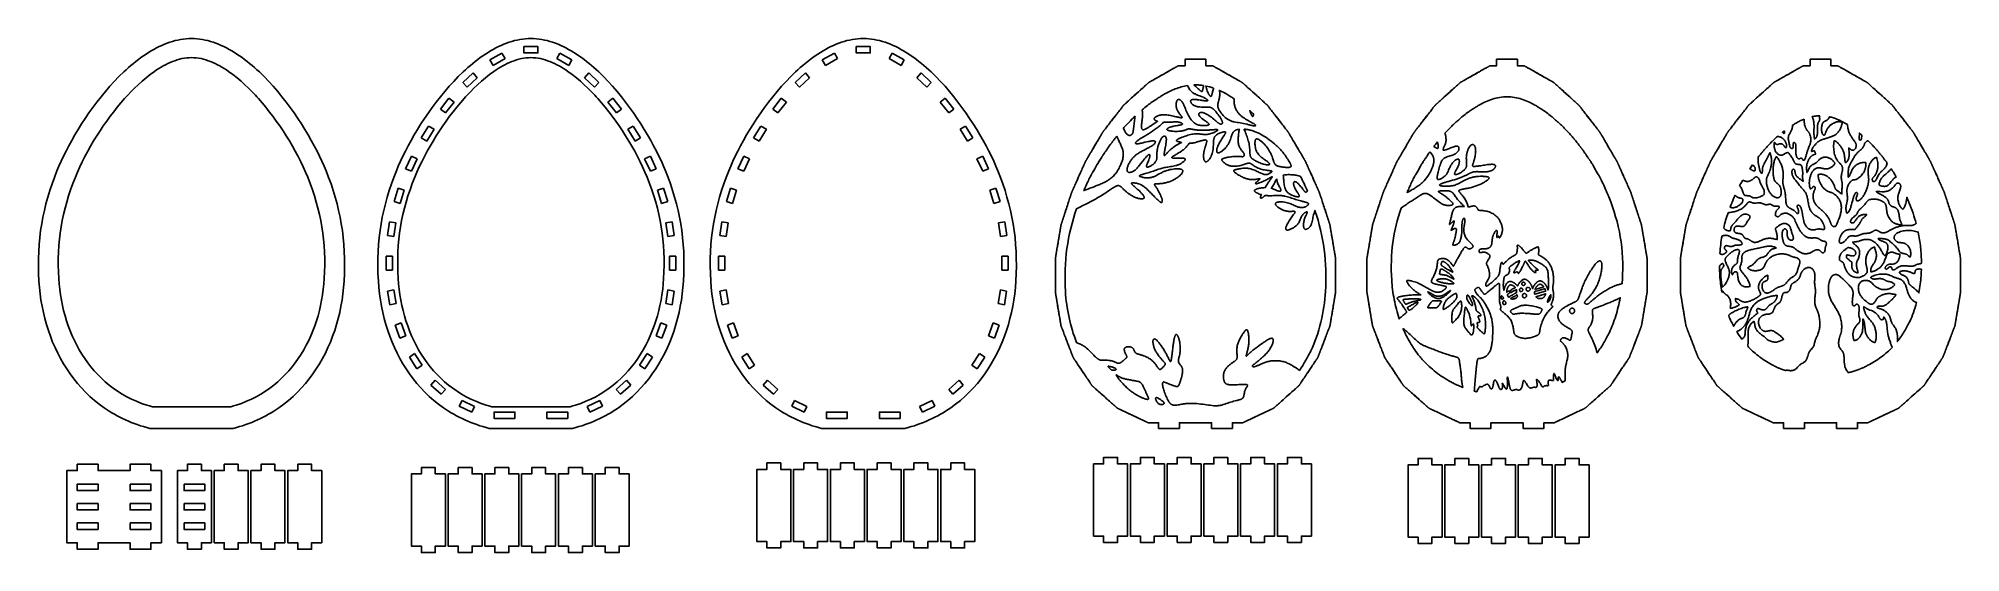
# Model space of a CAD drawing. Header units: millimetres. Extents: x -28 to 873, y 271 to 512.
import ezdxf

# ---------------------------------------------------------------- set-up
doc = ezdxf.new("R2010")
doc.units = ezdxf.units.MM
doc.header["$MEASUREMENT"] = 0
doc.layers.get('0').update_dxf_attribs({"linetype": 'CONTINUOUS', "true_color": 0xffffff})

msp = doc.modelspace()

# ---------------------------------------------------------------- linework, layer by layer
at = {"color": 7, "linetype": 'Continuous', "true_color": 0xffffff}
for p, q in [((189.14, 505.21), (183.49, 502)), ((189.14, 505.21), (190.62, 502.6)), ((216.24, 505.21), (214.77, 502.6)), ((216.24, 505.21), (221.9, 502)), ((344.88, 505.21), (339.23, 502)), ((344.88, 505.21), (346.36, 502.6)), ((371.98, 505.21), (370.51, 502.6)), ((371.98, 505.21), (377.64, 502)), ((175.56, 495.91), (170.85, 491.43)), ((175.56, 495.91), (177.57, 493.68)), ((183.49, 502), (184.96, 499.39)), ((190.62, 502.6), (184.96, 499.39)), ((214.77, 502.6), (220.42, 499.39)), ((221.9, 502), (220.42, 499.39)), ((229.83, 495.91), (227.82, 493.68)), ((229.83, 495.91), (234.54, 491.43)), ((331.3, 495.91), (326.59, 491.43)), ((331.3, 495.91), (333.31, 493.68)), ((339.23, 502), (340.7, 499.39)), ((346.36, 502.6), (340.7, 499.39)), ((370.51, 502.6), (376.16, 499.39)), ((377.64, 502), (376.16, 499.39)), ((385.56, 495.91), (383.56, 493.68)), ((385.56, 495.91), (390.27, 491.43)), ((170.85, 491.43), (172.86, 489.2)), ((177.57, 493.68), (172.86, 489.2)), ((227.82, 493.68), (232.53, 489.2)), ((234.54, 491.43), (232.53, 489.2)), ((326.59, 491.43), (328.6, 489.2)), ((333.31, 493.68), (328.6, 489.2)), ((383.56, 493.68), (388.27, 489.2)), ((390.27, 491.43), (388.27, 489.2)), ((164.29, 484.12), (160.28, 479.01)), ((160.28, 479.01), (162.64, 477.17)), ((166.66, 482.28), (162.64, 477.17)), ((164.29, 484.12), (166.66, 482.28)), ((241.09, 484.12), (238.72, 482.28)), ((238.72, 482.28), (242.74, 477.17)), ((241.09, 484.12), (245.11, 479.01)), ((245.11, 479.01), (242.74, 477.17)), ((320.03, 484.12), (316.01, 479.01)), ((316.01, 479.01), (318.38, 477.17)), ((322.4, 482.28), (318.38, 477.17)), ((320.03, 484.12), (322.4, 482.28)), ((396.83, 484.12), (394.46, 482.28)), ((394.46, 482.28), (398.48, 477.17)), ((396.83, 484.12), (400.85, 479.01)), ((400.85, 479.01), (398.48, 477.17)), ((154.73, 471.03), (151.31, 465.5)), ((157.31, 469.51), (153.9, 463.98)), ((154.73, 471.03), (157.31, 469.51)), ((250.66, 471.03), (248.07, 469.51)), ((248.07, 469.51), (251.49, 463.98)), ((250.66, 471.03), (254.08, 465.5)), ((310.46, 471.03), (307.05, 465.5)), ((313.05, 469.51), (309.63, 463.98)), ((310.46, 471.03), (313.05, 469.51)), ((406.4, 471.03), (403.81, 469.51)), ((403.81, 469.51), (407.23, 463.98)), ((406.4, 471.03), (409.81, 465.5)), ((151.31, 465.5), (153.9, 463.98)), ((254.08, 465.5), (251.49, 463.98)), ((307.05, 465.5), (309.63, 463.98)), ((409.81, 465.5), (407.23, 463.98)), ((146.69, 456.95), (143.96, 451.05)), ((143.96, 451.05), (146.7, 449.83)), ((146.69, 456.95), (149.43, 455.73)), ((149.43, 455.73), (146.7, 449.83)), ((258.7, 456.95), (255.96, 455.73)), ((255.96, 455.73), (258.68, 449.83)), ((261.42, 451.05), (258.68, 449.83)), ((258.7, 456.95), (261.42, 451.05)), ((302.42, 456.95), (299.7, 451.05)), ((299.7, 451.05), (302.44, 449.83)), ((302.42, 456.95), (305.16, 455.73)), ((305.16, 455.73), (302.44, 449.83)), ((414.44, 456.95), (411.7, 455.73)), ((411.7, 455.73), (414.42, 449.83)), ((417.16, 451.05), (414.42, 449.83)), ((414.44, 456.95), (417.16, 451.05)), ((140.51, 441.98), (138.61, 435.76)), ((140.51, 441.98), (143.36, 441.04)), ((264.88, 441.98), (262.03, 441.04)), ((264.88, 441.98), (266.78, 435.76)), ((296.25, 441.98), (294.35, 435.76)), ((296.25, 441.98), (299.1, 441.04)), ((420.62, 441.98), (417.76, 441.04)), ((420.62, 441.98), (422.51, 435.76)), ((138.61, 435.76), (141.46, 434.82)), ((143.36, 441.04), (141.46, 434.82)), ((262.03, 441.04), (263.93, 434.82)), ((266.78, 435.76), (263.93, 434.82)), ((294.35, 435.76), (297.2, 434.82)), ((299.1, 441.04), (297.2, 434.82)), ((417.76, 441.04), (419.66, 434.82)), ((422.51, 435.76), (419.66, 434.82)), ((136.44, 426.21), (135.49, 419.78)), ((136.44, 426.21), (139.4, 425.71)), ((139.4, 425.71), (138.45, 419.28)), ((268.95, 426.21), (265.99, 425.71)), ((265.99, 425.71), (266.93, 419.28)), ((268.95, 426.21), (269.89, 419.78)), ((292.18, 426.21), (291.23, 419.78)), ((292.18, 426.21), (295.14, 425.71)), ((295.14, 425.71), (294.19, 419.28)), ((424.69, 426.21), (421.73, 425.71)), ((421.73, 425.71), (422.67, 419.28)), ((424.69, 426.21), (425.63, 419.78)), ((135.49, 419.78), (138.45, 419.28)), ((269.89, 419.78), (266.93, 419.28)), ((291.23, 419.78), (294.19, 419.28)), ((425.63, 419.78), (422.67, 419.28)), ((134.81, 410.02), (137.81, 410.02)), ((134.81, 410.02), (134.82, 403.52)), ((137.81, 410.02), (137.82, 403.52)), ((267.58, 410.02), (267.57, 403.52)), ((270.58, 410.02), (267.58, 410.02)), ((270.58, 410.02), (270.57, 403.52)), ((290.54, 410.02), (293.54, 410.02)), ((290.54, 410.02), (290.55, 403.52)), ((293.54, 410.02), (293.55, 403.52)), ((423.32, 410.02), (423.31, 403.52)), ((426.32, 410.02), (423.32, 410.02)), ((426.32, 410.02), (426.31, 403.52)), ((134.82, 403.52), (137.82, 403.52)), ((270.57, 403.52), (267.57, 403.52)), ((290.55, 403.52), (293.55, 403.52)), ((426.31, 403.52), (423.31, 403.52)), ((135.51, 393.77), (138.46, 394.27)), ((135.51, 393.77), (136.54, 387.36)), ((136.54, 387.36), (139.5, 387.85)), ((138.46, 394.27), (139.5, 387.85)), ((266.92, 394.27), (265.89, 387.85)), ((268.85, 387.36), (265.89, 387.85)), ((269.88, 393.77), (266.92, 394.27)), ((269.88, 393.77), (268.85, 387.36)), ((291.24, 393.77), (294.2, 394.27)), ((291.24, 393.77), (292.28, 387.36)), ((292.28, 387.36), (295.24, 387.85)), ((294.2, 394.27), (295.24, 387.85)), ((422.66, 394.27), (421.63, 387.85)), ((424.58, 387.36), (421.63, 387.85)), ((425.62, 393.77), (422.66, 394.27)), ((425.62, 393.77), (424.58, 387.36)), ((139.01, 377.81), (141.82, 378.88)), ((141.82, 378.88), (144.08, 372.78)), ((263.57, 378.88), (261.31, 372.78)), ((266.38, 377.81), (263.57, 378.88)), ((294.75, 377.81), (297.55, 378.88)), ((297.55, 378.88), (299.81, 372.78)), ((419.31, 378.88), (417.05, 372.78)), ((422.11, 377.81), (419.31, 378.88)), ((139.01, 377.81), (141.27, 371.71)), ((141.27, 371.71), (144.08, 372.78)), ((264.11, 371.71), (261.31, 372.78)), ((266.38, 377.81), (264.11, 371.71)), ((294.75, 377.81), (297.01, 371.71)), ((297.01, 371.71), (299.81, 372.78)), ((419.85, 371.71), (417.05, 372.78)), ((422.11, 377.81), (419.85, 371.71)), ((145.73, 362.81), (148.22, 364.47)), ((145.73, 362.81), (149.29, 357.37)), ((148.22, 364.47), (151.79, 359.04)), ((257.16, 364.47), (253.6, 359.04)), ((259.66, 362.81), (256.1, 357.37)), ((259.66, 362.81), (257.16, 364.47)), ((301.46, 362.81), (303.96, 364.47)), ((301.46, 362.81), (305.03, 357.37)), ((303.96, 364.47), (307.52, 359.04)), ((412.9, 364.47), (409.34, 359.04)), ((415.4, 362.81), (411.83, 357.37)), ((415.4, 362.81), (412.9, 364.47)), ((149.29, 357.37), (151.79, 359.04)), ((155.85, 349.72), (157.83, 351.97)), ((157.83, 351.97), (162.68, 347.64)), ((247.55, 351.97), (242.71, 347.64)), ((249.54, 349.72), (247.55, 351.97)), ((256.1, 357.37), (253.6, 359.04)), ((305.03, 357.37), (307.52, 359.04)), ((311.58, 349.72), (313.57, 351.97)), ((313.57, 351.97), (318.41, 347.64)), ((403.29, 351.97), (398.45, 347.64)), ((405.28, 349.72), (403.29, 351.97)), ((411.83, 357.37), (409.34, 359.04)), ((155.85, 349.72), (160.69, 345.39)), ((160.69, 345.39), (162.68, 347.64)), ((169.15, 339.76), (170.42, 342.48)), ((170.42, 342.48), (176.28, 339.66)), ((234.96, 342.48), (229.1, 339.66)), ((236.24, 339.76), (234.96, 342.48)), ((244.7, 345.39), (242.71, 347.64)), ((249.54, 349.72), (244.7, 345.39)), ((311.58, 349.72), (316.43, 345.39)), ((316.43, 345.39), (318.41, 347.64)), ((324.88, 339.76), (326.16, 342.48)), ((326.16, 342.48), (332.02, 339.66)), ((390.7, 342.48), (384.84, 339.66)), ((391.98, 339.76), (390.7, 342.48)), ((400.44, 345.39), (398.45, 347.64)), ((405.28, 349.72), (400.44, 345.39)), ((169.15, 339.76), (175, 336.95)), ((175, 336.95), (176.28, 339.66)), ((230.38, 336.95), (229.1, 339.66)), ((236.24, 339.76), (230.38, 336.95)), ((324.88, 339.76), (330.74, 336.95)), ((330.74, 336.95), (332.02, 339.66)), ((386.12, 336.95), (384.84, 339.66)), ((391.98, 339.76), (386.12, 336.95))]:
    msp.add_line(p, q, dxfattribs=at)
for points in [[(24.15, 329.45), (22.65, 329.84), (21.17, 330.25), (19.71, 330.7), (18.27, 331.17), (16.85, 331.68), (15.45, 332.21), (14.08, 332.78), (12.73, 333.37), (11.39, 333.99), (10.08, 334.63), (8.8, 335.31), (7.53, 336.01), (6.28, 336.73), (5.06, 337.48), (2.68, 339.06), (0.38, 340.74), (-1.82, 342.51), (-3.94, 344.37), (-5.97, 346.32), (-7.92, 348.35), (-9.78, 350.46), (-11.54, 352.66), (-13.22, 354.92), (-14.81, 357.26), (-16.31, 359.66), (-17.72, 362.13), (-19.04, 364.65), (-20.28, 367.24), (-21.42, 369.87), (-22.47, 372.56), (-23.43, 375.3), (-24.3, 378.07), (-25.08, 380.89), (-25.77, 383.75), (-26.36, 386.64), (-26.87, 389.56), (-27.28, 392.5), (-27.6, 395.47), (-27.82, 398.46), (-27.99, 402.01), (-28.07, 405.5), (-28.05, 408.93), (-27.93, 412.29), (-27.72, 415.61), (-27.42, 418.87), (-27.03, 422.09), (-26.54, 425.27), (-25.96, 428.43), (-25.29, 431.55), (-24.53, 434.66), (-23.68, 437.75), (-22.74, 440.83), (-21.71, 443.9), (-20.6, 446.97), (-19.4, 450.06), (-18.47, 452.26), (-17.45, 454.55), (-16.34, 456.91), (-15.14, 459.33), (-13.84, 461.81), (-12.47, 464.33), (-11.01, 466.88), (-9.47, 469.45), (-7.85, 472.03), (-6.16, 474.62), (-4.4, 477.2), (-2.57, 479.76), (-0.68, 482.3), (1.27, 484.79), (3.29, 487.25), (5.35, 489.64), (7.48, 491.97), (9.65, 494.22), (11.87, 496.38), (12.99, 497.42), (14.13, 498.44), (15.28, 499.44), (16.44, 500.4), (17.6, 501.34), (18.78, 502.25), (19.96, 503.12), (21.16, 503.96), (22.36, 504.77), (23.57, 505.54), (24.78, 506.28), (26.01, 506.97), (27.24, 507.63), (28.47, 508.25), (29.71, 508.83), (30.96, 509.36), (32.21, 509.85), (33.47, 510.29), (34.73, 510.69), (36, 511.04), (37.27, 511.34), (38.54, 511.59), (39.82, 511.79), (41.1, 511.94), (42.38, 512.03), (43.66, 512.06), (44.94, 512.03), (46.22, 511.94), (47.5, 511.79), (48.78, 511.59), (50.05, 511.34), (51.32, 511.04), (52.59, 510.69), (53.85, 510.29), (55.11, 509.85), (56.36, 509.36), (57.61, 508.83), (58.85, 508.25), (60.09, 507.63), (61.31, 506.97), (62.54, 506.28), (63.76, 505.54), (64.96, 504.77), (66.17, 503.96), (67.36, 503.12), (68.54, 502.25), (69.72, 501.34), (70.89, 500.4), (72.04, 499.44), (73.19, 498.44), (74.33, 497.42), (75.45, 496.38), (77.67, 494.22), (79.84, 491.97), (81.97, 489.64), (84.04, 487.25), (86.05, 484.79), (88, 482.3), (89.9, 479.76), (91.72, 477.2), (93.48, 474.62), (95.17, 472.03), (96.79, 469.45), (98.33, 466.88), (99.79, 464.33), (101.17, 461.81), (102.46, 459.33), (103.66, 456.91), (104.78, 454.55), (105.8, 452.26), (106.72, 450.06), (107.92, 446.97), (109.03, 443.9), (110.06, 440.83), (111, 437.75), (111.85, 434.66), (112.61, 431.55), (113.28, 428.43), (113.86, 425.27), (114.35, 422.09), (114.74, 418.87), (115.04, 415.61), (115.25, 412.29), (115.37, 408.93), (115.39, 405.5), (115.32, 402.01), (115.15, 398.46), (114.92, 395.47), (114.6, 392.5), (114.19, 389.56), (113.68, 386.64), (113.09, 383.75), (112.4, 380.89), (111.62, 378.07), (110.75, 375.3), (109.79, 372.56), (108.74, 369.87), (107.6, 367.24), (106.37, 364.65), (105.04, 362.13), (103.63, 359.66), (102.13, 357.26), (100.54, 354.92), (98.86, 352.66), (97.1, 350.46), (95.24, 348.35), (93.3, 346.32), (91.26, 344.37), (89.14, 342.51), (86.94, 340.74), (84.64, 339.06), (82.26, 337.48), (81.04, 336.73), (79.79, 336.01), (78.53, 335.31), (77.24, 334.63), (75.93, 333.99), (74.6, 333.37), (73.24, 332.78), (71.87, 332.21), (70.47, 331.68), (69.05, 331.17), (67.62, 330.7), (66.16, 330.25), (64.68, 329.84), (63.17, 329.45), (63.16, 329.45), (63.12, 329.45), (63.05, 329.45), (62.95, 329.45), (62.83, 329.45), (62.69, 329.45), (62.52, 329.45), (62.33, 329.45), (62.12, 329.45), (61.89, 329.45), (61.64, 329.45), (61.37, 329.45), (61.08, 329.45), (60.78, 329.45), (60.46, 329.45), (60.12, 329.45), (59.77, 329.45), (59.41, 329.45), (59.03, 329.45), (58.65, 329.45), (58.25, 329.45), (57.84, 329.45), (57, 329.45), (56.13, 329.45), (55.24, 329.45), (54.33, 329.45), (53.42, 329.45), (52.5, 329.45), (51.6, 329.45), (50.7, 329.45), (49.83, 329.45), (48.99, 329.45), (48.58, 329.45), (48.18, 329.45), (47.8, 329.45), (47.42, 329.45), (47.06, 329.45), (46.71, 329.45), (46.37, 329.45), (46.05, 329.45), (45.75, 329.45), (45.46, 329.45), (45.19, 329.45), (44.94, 329.45), (44.71, 329.45), (44.5, 329.45), (44.31, 329.45), (44.14, 329.45), (44, 329.45), (43.88, 329.45), (43.78, 329.45), (43.71, 329.45), (43.67, 329.45), (43.66, 329.45), (43.65, 329.45), (43.61, 329.45), (43.54, 329.45), (43.44, 329.45), (43.32, 329.45), (43.18, 329.45), (43.01, 329.45), (42.82, 329.45), (42.61, 329.45), (42.38, 329.45), (42.13, 329.45), (41.86, 329.45), (41.57, 329.45), (41.27, 329.45), (40.95, 329.45), (40.61, 329.45), (40.26, 329.45), (39.9, 329.45), (39.52, 329.45), (39.14, 329.45), (38.74, 329.45), (38.33, 329.45), (37.49, 329.45), (36.62, 329.45), (35.72, 329.45), (34.82, 329.45), (33.9, 329.45), (32.99, 329.45), (32.08, 329.45), (31.19, 329.45), (30.32, 329.45), (29.48, 329.45), (29.07, 329.45), (28.67, 329.45), (28.29, 329.45), (27.91, 329.45), (27.55, 329.45), (27.2, 329.45), (26.86, 329.45), (26.54, 329.45), (26.23, 329.45), (25.95, 329.45), (25.68, 329.45), (25.43, 329.45), (25.19, 329.45), (24.98, 329.45), (24.79, 329.45), (24.63, 329.45), (24.48, 329.45), (24.36, 329.45), (24.27, 329.45), (24.2, 329.45), (24.16, 329.45), (24.14, 329.45), (24.15, 329.45), (24.15, 329.45)], [(183.18, 329.45), (181.68, 329.84), (180.2, 330.25), (178.74, 330.7), (177.3, 331.17), (175.88, 331.68), (174.49, 332.21), (173.11, 332.78), (171.76, 333.37), (170.43, 333.99), (169.12, 334.63), (167.83, 335.3), (166.56, 336.01), (165.32, 336.73), (164.09, 337.48), (161.71, 339.06), (159.42, 340.74), (157.21, 342.51), (155.09, 344.37), (153.06, 346.32), (151.11, 348.35), (149.26, 350.46), (147.49, 352.65), (145.81, 354.92), (144.22, 357.26), (142.72, 359.66), (141.31, 362.13), (139.99, 364.65), (138.76, 367.24), (137.61, 369.87), (136.56, 372.56), (135.6, 375.3), (134.73, 378.07), (133.95, 380.89), (133.27, 383.75), (132.67, 386.64), (132.17, 389.56), (131.75, 392.5), (131.43, 395.47), (131.21, 398.46), (131.04, 402.01), (130.96, 405.5), (130.99, 408.93), (131.1, 412.29), (131.31, 415.61), (131.61, 418.87), (132.01, 422.09), (132.5, 425.27), (133.07, 428.43), (133.74, 431.55), (134.5, 434.66), (135.35, 437.75), (136.29, 440.83), (137.32, 443.9), (138.43, 446.97), (139.64, 450.06), (140.56, 452.26), (141.58, 454.55), (142.69, 456.91), (143.9, 459.33), (145.19, 461.81), (146.57, 464.33), (148.03, 466.88), (149.57, 469.45), (151.18, 472.03), (152.87, 474.62), (154.63, 477.2), (156.46, 479.76), (158.35, 482.3), (160.31, 484.79), (162.32, 487.24), (164.39, 489.64), (166.51, 491.96), (168.68, 494.22), (170.9, 496.38), (172.03, 497.42), (173.16, 498.44), (174.31, 499.44), (175.47, 500.4), (176.63, 501.34), (177.81, 502.24), (178.99, 503.12), (180.19, 503.96), (181.39, 504.77), (182.6, 505.54), (183.81, 506.28), (185.04, 506.97), (186.27, 507.63), (187.5, 508.25), (188.75, 508.83), (189.99, 509.36), (191.25, 509.85), (192.5, 510.29), (193.77, 510.69), (195.03, 511.04), (196.3, 511.34), (197.57, 511.59), (198.85, 511.79), (200.13, 511.93), (201.41, 512.03), (202.69, 512.06), (203.98, 512.03), (205.26, 511.93), (206.53, 511.79), (207.81, 511.59), (209.08, 511.34), (210.35, 511.04), (211.62, 510.69), (212.88, 510.29), (214.14, 509.85), (215.39, 509.36), (216.64, 508.83), (217.88, 508.25), (219.12, 507.63), (220.35, 506.97), (221.57, 506.28), (222.79, 505.54), (224, 504.77), (225.2, 503.96), (226.39, 503.12), (227.58, 502.24), (228.75, 501.34), (229.92, 500.4), (231.08, 499.44), (232.22, 498.44), (233.36, 497.42), (234.48, 496.38), (236.7, 494.22), (238.88, 491.96), (241, 489.64), (243.07, 487.24), (245.08, 484.79), (247.03, 482.3), (248.93, 479.76), (250.75, 477.2), (252.51, 474.62), (254.2, 472.03), (255.82, 469.45), (257.36, 466.88), (258.82, 464.33), (260.2, 461.81), (261.49, 459.33), (262.69, 456.91), (263.81, 454.55), (264.83, 452.26), (265.75, 450.06), (266.95, 446.97), (268.07, 443.9), (269.09, 440.83), (270.03, 437.75), (270.88, 434.66), (271.64, 431.55), (272.31, 428.43), (272.89, 425.27), (273.38, 422.09), (273.77, 418.87), (274.07, 415.61), (274.28, 412.29), (274.4, 408.93), (274.42, 405.5), (274.35, 402.01), (274.18, 398.46), (273.95, 395.47), (273.63, 392.5), (273.22, 389.56), (272.71, 386.64), (272.12, 383.75), (271.43, 380.89), (270.65, 378.07), (269.78, 375.3), (268.82, 372.56), (267.77, 369.87), (266.63, 367.24), (265.4, 364.65), (264.08, 362.13), (262.66, 359.66), (261.16, 357.26), (259.57, 354.92), (257.9, 352.65), (256.13, 350.46), (254.27, 348.35), (252.33, 346.32), (250.3, 344.37), (248.18, 342.51), (245.97, 340.74), (243.67, 339.06), (241.29, 337.48), (240.07, 336.73), (238.83, 336.01), (237.56, 335.3), (236.27, 334.63), (234.96, 333.99), (233.63, 333.37), (232.27, 332.78), (230.9, 332.21), (229.5, 331.68), (228.09, 331.17), (226.65, 330.7), (225.19, 330.25), (223.71, 329.84), (222.2, 329.45), (222.19, 329.45), (222.15, 329.45), (222.08, 329.45), (221.99, 329.45), (221.87, 329.45), (221.72, 329.45), (221.55, 329.45), (221.37, 329.45), (221.16, 329.45), (220.92, 329.45), (220.67, 329.45), (220.4, 329.45), (220.12, 329.45), (219.81, 329.45), (219.49, 329.45), (219.16, 329.45), (218.81, 329.45), (218.44, 329.45), (218.07, 329.45), (217.68, 329.45), (217.28, 329.45), (216.87, 329.45), (216.03, 329.45), (215.16, 329.45), (214.27, 329.45), (213.36, 329.45), (212.45, 329.45), (211.54, 329.45), (210.63, 329.45), (209.74, 329.45), (208.87, 329.45), (208.02, 329.45), (207.62, 329.45), (207.22, 329.45), (206.83, 329.45), (206.45, 329.45), (206.09, 329.45), (205.74, 329.45), (205.4, 329.45), (205.08, 329.45), (204.78, 329.45), (204.49, 329.45), (204.22, 329.45), (203.97, 329.45), (203.74, 329.45), (203.53, 329.45), (203.34, 329.45), (203.17, 329.45), (203.03, 329.45), (202.91, 329.45), (202.81, 329.45), (202.74, 329.45), (202.7, 329.45), (202.69, 329.45), (202.68, 329.45), (202.64, 329.45), (202.57, 329.45), (202.47, 329.45), (202.36, 329.45), (202.21, 329.45), (202.04, 329.45), (201.85, 329.45), (201.64, 329.45), (201.41, 329.45), (201.16, 329.45), (200.89, 329.45), (200.61, 329.45), (200.3, 329.45), (199.98, 329.45), (199.64, 329.45), (199.29, 329.45), (198.93, 329.45), (198.56, 329.45), (198.17, 329.45), (197.77, 329.45), (197.36, 329.45), (196.52, 329.45), (195.65, 329.45), (194.76, 329.45), (193.85, 329.45), (192.94, 329.45), (192.02, 329.45), (191.12, 329.45), (190.22, 329.45), (189.35, 329.45), (188.51, 329.45), (188.1, 329.45), (187.71, 329.45), (187.32, 329.45), (186.94, 329.45), (186.58, 329.45), (186.23, 329.45), (185.89, 329.45), (185.57, 329.45), (185.27, 329.45), (184.98, 329.45), (184.71, 329.45), (184.46, 329.45), (184.23, 329.45), (184.02, 329.45), (183.83, 329.45), (183.66, 329.45), (183.52, 329.45), (183.4, 329.45), (183.3, 329.45), (183.23, 329.45), (183.19, 329.45), (183.18, 329.45), (183.18, 329.45), (183.18, 329.45)], [(199.44, 508.28), (199.46, 508.28), (199.52, 508.28), (199.6, 508.28), (199.72, 508.28), (199.87, 508.28), (200.04, 508.28), (200.24, 508.28), (200.46, 508.28), (200.7, 508.28), (200.95, 508.28), (201.22, 508.28), (201.5, 508.28), (202.09, 508.28), (202.69, 508.28), (203.3, 508.28), (203.89, 508.28), (204.17, 508.28), (204.44, 508.28), (204.69, 508.28), (204.93, 508.28), (205.15, 508.28), (205.34, 508.28), (205.52, 508.28), (205.66, 508.28), (205.78, 508.28), (205.87, 508.28), (205.93, 508.28), (205.94, 508.28), (205.94, 508.27), (205.94, 508.25), (205.94, 508.22), (205.94, 508.17), (205.94, 508.11), (205.94, 508.04), (205.94, 507.88), (205.94, 507.28), (205.94, 507.06), (205.94, 506.82), (205.94, 506.58), (205.94, 506.34), (205.94, 506.1), (205.94, 505.88), (205.94, 505.69), (205.94, 505.52), (205.94, 505.45), (205.94, 505.39), (205.94, 505.35), (205.94, 505.31), (205.94, 505.29), (205.94, 505.28), (205.93, 505.28), (205.87, 505.28), (205.78, 505.28), (205.66, 505.28), (205.52, 505.28), (205.34, 505.28), (205.15, 505.28), (204.93, 505.28), (204.69, 505.28), (204.44, 505.28), (204.17, 505.28), (203.89, 505.28), (203.3, 505.28), (202.69, 505.28), (202.09, 505.28), (201.5, 505.28), (201.22, 505.28), (200.95, 505.28), (200.7, 505.28), (200.46, 505.28), (200.24, 505.28), (200.04, 505.28), (199.87, 505.28), (199.72, 505.28), (199.6, 505.28), (199.52, 505.28), (199.46, 505.28), (199.44, 505.28), (199.44, 505.29), (199.44, 505.31), (199.44, 505.35), (199.44, 505.39), (199.44, 505.45), (199.44, 505.52), (199.44, 505.69), (199.44, 505.88), (199.44, 506.1), (199.44, 506.34), (199.44, 506.58), (199.44, 506.82), (199.44, 507.06), (199.44, 507.28), (199.44, 507.88), (199.44, 508.04), (199.44, 508.11), (199.44, 508.17), (199.44, 508.22), (199.44, 508.25), (199.44, 508.27), (199.44, 508.28), (199.44, 508.28), (199.44, 508.28)], [(338.93, 329.45), (337.43, 329.84), (335.95, 330.25), (334.49, 330.7), (333.05, 331.17), (331.63, 331.68), (330.24, 332.21), (328.86, 332.78), (327.51, 333.37), (326.18, 333.99), (324.87, 334.63), (323.58, 335.3), (322.31, 336.01), (321.07, 336.73), (319.84, 337.48), (317.46, 339.06), (315.17, 340.74), (312.96, 342.51), (310.84, 344.37), (308.81, 346.32), (306.87, 348.35), (305.01, 350.46), (303.24, 352.65), (301.56, 354.92), (299.97, 357.26), (298.47, 359.66), (297.06, 362.13), (295.74, 364.65), (294.51, 367.24), (293.37, 369.87), (292.32, 372.56), (291.35, 375.3), (290.48, 378.07), (289.71, 380.89), (289.02, 383.75), (288.42, 386.64), (287.92, 389.56), (287.51, 392.5), (287.19, 395.47), (286.96, 398.46), (286.79, 402.01), (286.72, 405.5), (286.74, 408.93), (286.85, 412.29), (287.06, 415.61), (287.37, 418.87), (287.76, 422.09), (288.25, 425.27), (288.83, 428.43), (289.5, 431.55), (290.25, 434.66), (291.1, 437.75), (292.04, 440.83), (293.07, 443.9), (294.19, 446.97), (295.39, 450.06), (296.31, 452.26), (297.33, 454.55), (298.44, 456.91), (299.65, 459.33), (300.94, 461.81), (302.32, 464.33), (303.78, 466.88), (305.32, 469.45), (306.93, 472.03), (308.62, 474.62), (310.38, 477.2), (312.21, 479.76), (314.1, 482.3), (316.06, 484.79), (318.07, 487.24), (320.14, 489.64), (322.26, 491.96), (324.43, 494.22), (326.65, 496.38), (327.78, 497.42), (328.91, 498.44), (330.06, 499.44), (331.22, 500.4), (332.39, 501.34), (333.56, 502.24), (334.75, 503.12), (335.94, 503.96), (337.14, 504.77), (338.35, 505.54), (339.57, 506.28), (340.79, 506.97), (342.02, 507.63), (343.26, 508.25), (344.5, 508.83), (345.75, 509.36), (347, 509.85), (348.26, 510.29), (349.52, 510.69), (350.78, 511.04), (352.05, 511.34), (353.33, 511.59), (354.6, 511.79), (355.88, 511.93), (357.16, 512.03), (358.44, 512.06), (359.73, 512.03), (361.01, 511.93), (362.29, 511.79), (363.56, 511.59), (364.84, 511.34), (366.1, 511.04), (367.37, 510.69), (368.63, 510.29), (369.89, 509.85), (371.14, 509.36), (372.39, 508.83), (373.63, 508.25), (374.87, 507.63), (376.1, 506.97), (377.32, 506.28), (378.54, 505.54), (379.75, 504.77), (380.95, 503.96), (382.14, 503.12), (383.33, 502.24), (384.5, 501.34), (385.67, 500.4), (386.83, 499.44), (387.97, 498.44), (389.11, 497.42), (390.24, 496.38), (392.46, 494.22), (394.63, 491.96), (396.75, 489.64), (398.82, 487.24), (400.83, 484.79), (402.79, 482.3), (404.68, 479.76), (406.51, 477.2), (408.27, 474.62), (409.96, 472.03), (411.57, 469.45), (413.11, 466.88), (414.57, 464.33), (415.95, 461.81), (417.24, 459.33), (418.45, 456.91), (419.56, 454.55), (420.58, 452.26), (421.5, 450.06), (422.7, 446.97), (423.82, 443.9), (424.85, 440.83), (425.78, 437.75), (426.63, 434.66), (427.39, 431.55), (428.06, 428.43), (428.64, 425.27), (429.13, 422.09), (429.53, 418.87), (429.83, 415.61), (430.04, 412.29), (430.15, 408.93), (430.18, 405.5), (430.1, 402.01), (429.93, 398.46), (429.7, 395.47), (429.38, 392.5), (428.97, 389.56), (428.47, 386.64), (427.87, 383.75), (427.18, 380.89), (426.41, 378.07), (425.54, 375.3), (424.58, 372.56), (423.52, 369.87), (422.38, 367.24), (421.15, 364.65), (419.83, 362.13), (418.42, 359.66), (416.92, 357.26), (415.33, 354.92), (413.65, 352.65), (411.88, 350.46), (410.03, 348.35), (408.08, 346.32), (406.05, 344.37), (403.93, 342.51), (401.72, 340.74), (399.43, 339.06), (397.04, 337.48), (395.82, 336.73), (394.58, 336.01), (393.31, 335.3), (392.02, 334.63), (390.71, 333.99), (389.38, 333.37), (388.03, 332.78), (386.65, 332.21), (385.26, 331.68), (383.84, 331.17), (382.4, 330.7), (380.94, 330.25), (379.46, 329.84), (377.96, 329.45), (377.94, 329.45), (377.9, 329.45), (377.83, 329.45), (377.74, 329.45), (377.62, 329.45), (377.47, 329.45), (377.31, 329.45), (377.12, 329.45), (376.91, 329.45), (376.68, 329.45), (376.43, 329.45), (376.16, 329.45), (375.87, 329.45), (375.56, 329.45), (375.24, 329.45), (374.91, 329.45), (374.56, 329.45), (374.19, 329.45), (373.82, 329.45), (373.43, 329.45), (373.03, 329.45), (372.62, 329.45), (371.78, 329.45), (370.91, 329.45), (370.02, 329.45), (369.11, 329.45), (368.2, 329.45), (367.29, 329.45), (366.38, 329.45), (365.49, 329.45), (364.62, 329.45), (363.77, 329.45), (363.37, 329.45), (362.97, 329.45), (362.58, 329.45), (362.2, 329.45), (361.84, 329.45), (361.49, 329.45), (361.15, 329.45), (360.83, 329.45), (360.53, 329.45), (360.24, 329.45), (359.97, 329.45), (359.72, 329.45), (359.49, 329.45), (359.28, 329.45), (359.09, 329.45), (358.92, 329.45), (358.78, 329.45), (358.66, 329.45), (358.56, 329.45), (358.49, 329.45), (358.45, 329.45), (358.44, 329.45), (358.43, 329.45), (358.39, 329.45), (358.32, 329.45), (358.23, 329.45), (358.11, 329.45), (357.96, 329.45), (357.79, 329.45), (357.61, 329.45), (357.39, 329.45), (357.16, 329.45), (356.91, 329.45), (356.64, 329.45), (356.36, 329.45), (356.05, 329.45), (355.73, 329.45), (355.4, 329.45), (355.04, 329.45), (354.68, 329.45), (354.31, 329.45), (353.92, 329.45), (353.52, 329.45), (353.11, 329.45), (352.27, 329.45), (351.4, 329.45), (350.51, 329.45), (349.6, 329.45), (348.69, 329.45), (347.77, 329.45), (346.87, 329.45), (345.98, 329.45), (345.1, 329.45), (344.26, 329.45), (343.86, 329.45), (343.46, 329.45), (343.07, 329.45), (342.69, 329.45), (342.33, 329.45), (341.98, 329.45), (341.64, 329.45), (341.32, 329.45), (341.02, 329.45), (340.73, 329.45), (340.46, 329.45), (340.21, 329.45), (339.98, 329.45), (339.77, 329.45), (339.58, 329.45), (339.41, 329.45), (339.27, 329.45), (339.15, 329.45), (339.05, 329.45), (338.98, 329.45), (338.94, 329.45), (338.93, 329.45), (338.93, 329.45), (338.93, 329.45)], [(355.18, 508.28), (355.2, 508.28), (355.25, 508.28), (355.34, 508.28), (355.46, 508.28), (355.61, 508.28), (355.78, 508.28), (355.98, 508.28), (356.2, 508.28), (356.43, 508.28), (356.69, 508.28), (356.96, 508.28), (357.24, 508.28), (357.83, 508.28), (358.43, 508.28), (359.04, 508.28), (359.62, 508.28), (359.91, 508.28), (360.17, 508.28), (360.43, 508.28), (360.67, 508.28), (360.89, 508.28), (361.08, 508.28), (361.26, 508.28), (361.4, 508.28), (361.52, 508.28), (361.61, 508.28), (361.66, 508.28), (361.68, 508.28), (361.68, 508.27), (361.68, 508.25), (361.68, 508.22), (361.68, 508.17), (361.68, 508.11), (361.68, 508.04), (361.68, 507.88), (361.68, 507.28), (361.68, 507.06), (361.68, 506.82), (361.68, 506.58), (361.68, 506.34), (361.68, 506.1), (361.68, 505.88), (361.68, 505.69), (361.68, 505.52), (361.68, 505.45), (361.68, 505.39), (361.68, 505.35), (361.68, 505.31), (361.68, 505.29), (361.68, 505.28), (361.66, 505.28), (361.61, 505.28), (361.52, 505.28), (361.4, 505.28), (361.26, 505.28), (361.08, 505.28), (360.89, 505.28), (360.67, 505.28), (360.43, 505.28), (360.17, 505.28), (359.91, 505.28), (359.62, 505.28), (359.04, 505.28), (358.43, 505.28), (357.83, 505.28), (357.24, 505.28), (356.96, 505.28), (356.69, 505.28), (356.43, 505.28), (356.2, 505.28), (355.98, 505.28), (355.78, 505.28), (355.61, 505.28), (355.46, 505.28), (355.34, 505.28), (355.25, 505.28), (355.2, 505.28), (355.18, 505.28), (355.18, 505.29), (355.18, 505.31), (355.18, 505.35), (355.18, 505.39), (355.18, 505.45), (355.18, 505.52), (355.18, 505.69), (355.18, 505.88), (355.18, 506.1), (355.18, 506.34), (355.18, 506.58), (355.18, 506.82), (355.18, 507.06), (355.18, 507.28), (355.18, 507.88), (355.18, 508.04), (355.18, 508.11), (355.18, 508.17), (355.18, 508.22), (355.18, 508.25), (355.18, 508.27), (355.18, 508.28), (355.18, 508.28), (355.18, 508.28)], [(25.31, 339.59), (25.33, 339.59), (25.41, 339.59), (25.54, 339.59), (25.72, 339.59), (25.95, 339.59), (26.21, 339.59), (26.53, 339.59), (26.89, 339.59), (27.28, 339.59), (27.72, 339.59), (28.19, 339.59), (28.7, 339.59), (29.24, 339.59), (29.81, 339.59), (30.41, 339.59), (31.04, 339.59), (31.7, 339.59), (32.38, 339.59), (33.82, 339.59), (35.34, 339.59), (36.92, 339.59), (38.56, 339.59), (40.24, 339.59), (41.94, 339.59), (43.66, 339.59), (45.38, 339.59), (47.08, 339.59), (48.76, 339.59), (50.4, 339.59), (51.98, 339.59), (53.5, 339.59), (54.94, 339.59), (55.62, 339.59), (56.28, 339.59), (56.91, 339.59), (57.51, 339.59), (58.09, 339.59), (58.63, 339.59), (59.13, 339.59), (59.61, 339.59), (60.04, 339.59), (60.44, 339.59), (60.79, 339.59), (61.11, 339.59), (61.38, 339.59), (61.6, 339.59), (61.78, 339.59), (61.91, 339.59), (61.99, 339.59), (62.01, 339.59), (63.3, 339.95), (64.57, 340.33), (67.04, 341.16), (69.45, 342.1), (71.77, 343.14), (74.02, 344.27), (76.19, 345.49), (78.28, 346.81), (80.3, 348.2), (82.24, 349.68), (84.11, 351.24), (85.89, 352.88), (87.61, 354.59), (89.24, 356.37), (90.8, 358.23), (92.28, 360.14), (93.69, 362.12), (95.02, 364.15), (96.28, 366.24), (97.45, 368.38), (98.56, 370.58), (99.58, 372.82), (100.53, 375.1), (101.41, 377.42), (102.21, 379.78), (102.93, 382.18), (103.58, 384.61), (104.15, 387.06), (104.64, 389.54), (105.06, 392.05), (105.41, 394.57), (105.68, 397.11), (105.87, 399.66), (106.02, 402.82), (106.09, 405.93), (106.08, 408.99), (105.98, 412.02), (105.8, 415.02), (105.54, 417.98), (105.19, 420.92), (104.75, 423.84), (104.23, 426.75), (103.62, 429.65), (102.92, 432.54), (102.14, 435.43), (101.26, 438.32), (100.3, 441.22), (99.24, 444.14), (98.1, 447.07), (97.08, 449.48), (95.99, 451.91), (94.83, 454.34), (93.59, 456.78), (92.3, 459.21), (90.94, 461.63), (89.52, 464.04), (88.06, 466.42), (86.55, 468.77), (84.99, 471.08), (83.4, 473.36), (81.77, 475.59), (80.11, 477.77), (78.43, 479.88), (76.73, 481.93), (75.01, 483.91), (74.3, 484.7), (73.57, 485.5), (72.03, 487.13), (70.39, 488.78), (68.66, 490.42), (66.86, 492.05), (64.98, 493.64), (63.03, 495.17), (61.03, 496.62), (60.01, 497.31), (58.97, 497.97), (57.92, 498.61), (56.87, 499.21), (55.8, 499.78), (54.72, 500.31), (53.64, 500.8), (52.55, 501.25), (51.45, 501.66), (50.35, 502.02), (49.24, 502.33), (48.13, 502.6), (47.01, 502.8), (45.9, 502.95), (44.78, 503.05), (43.66, 503.08), (42.54, 503.05), (41.42, 502.95), (40.31, 502.8), (39.19, 502.6), (38.08, 502.33), (36.97, 502.02), (35.87, 501.66), (34.77, 501.25), (33.68, 500.8), (32.6, 500.31), (31.52, 499.78), (30.45, 499.21), (29.4, 498.61), (28.35, 497.97), (27.31, 497.31), (26.29, 496.62), (24.29, 495.17), (22.34, 493.64), (20.46, 492.05), (18.66, 490.42), (16.93, 488.78), (15.3, 487.13), (13.75, 485.5), (13.02, 484.7), (12.31, 483.91), (10.59, 481.93), (8.89, 479.88), (7.21, 477.77), (5.55, 475.59), (3.92, 473.36), (2.33, 471.08), (0.78, 468.77), (-0.74, 466.42), (-2.2, 464.04), (-3.62, 461.63), (-4.97, 459.21), (-6.27, 456.78), (-7.51, 454.34), (-8.67, 451.91), (-9.76, 449.48), (-10.78, 447.07), (-11.92, 444.14), (-12.98, 441.22), (-13.94, 438.32), (-14.82, 435.43), (-15.6, 432.54), (-16.3, 429.65), (-16.91, 426.75), (-17.43, 423.84), (-17.87, 420.92), (-18.22, 417.98), (-18.48, 415.02), (-18.66, 412.02), (-18.76, 408.99), (-18.77, 405.93), (-18.7, 402.82), (-18.55, 399.66), (-18.35, 397.11), (-18.09, 394.57), (-17.74, 392.05), (-17.32, 389.54), (-16.83, 387.06), (-16.25, 384.61), (-15.61, 382.18), (-14.88, 379.78), (-14.09, 377.42), (-13.21, 375.1), (-12.26, 372.82), (-11.23, 370.58), (-10.13, 368.38), (-8.96, 366.24), (-7.7, 364.15), (-6.37, 362.12), (-4.96, 360.14), (-3.48, 358.23), (-1.92, 356.37), (-0.28, 354.59), (1.43, 352.88), (3.22, 351.24), (5.08, 349.68), (7.02, 348.2), (9.04, 346.81), (11.13, 345.49), (13.3, 344.27), (15.55, 343.14), (17.88, 342.1), (20.28, 341.16), (22.75, 340.33), (24.02, 339.95), (25.31, 339.59), (25.31, 339.59), (25.31, 339.59)], [(184.34, 339.59), (184.37, 339.59), (184.45, 339.59), (184.57, 339.59), (184.75, 339.59), (184.98, 339.59), (185.25, 339.59), (185.56, 339.59), (185.92, 339.59), (186.31, 339.59), (186.75, 339.59), (187.22, 339.59), (187.73, 339.59), (188.27, 339.59), (188.84, 339.59), (189.44, 339.59), (190.08, 339.59), (190.74, 339.59), (191.42, 339.59), (192.85, 339.59), (194.37, 339.59), (195.95, 339.59), (197.59, 339.59), (199.27, 339.59), (200.98, 339.59), (202.69, 339.59), (204.41, 339.59), (206.12, 339.59), (207.79, 339.59), (209.43, 339.59), (211.02, 339.59), (212.53, 339.59), (213.97, 339.59), (214.65, 339.59), (215.31, 339.59), (215.94, 339.59), (216.54, 339.59), (217.12, 339.59), (217.66, 339.59), (218.17, 339.59), (218.64, 339.59), (219.07, 339.59), (219.47, 339.59), (219.82, 339.59), (220.14, 339.59), (220.41, 339.59), (220.63, 339.59), (220.81, 339.59), (220.94, 339.59), (221.02, 339.59), (221.05, 339.59), (222.33, 339.95), (223.6, 340.33), (226.08, 341.16), (228.48, 342.1), (230.8, 343.14), (233.05, 344.27), (235.22, 345.49), (237.31, 346.8), (239.33, 348.2), (241.27, 349.68), (243.14, 351.24), (244.93, 352.88), (246.64, 354.59), (248.27, 356.37), (249.83, 358.22), (251.32, 360.14), (252.72, 362.11), (254.05, 364.15), (255.31, 366.24), (256.49, 368.38), (257.59, 370.58), (258.62, 372.81), (259.57, 375.1), (260.44, 377.42), (261.24, 379.78), (261.96, 382.18), (262.61, 384.61), (263.18, 387.06), (263.67, 389.54), (264.09, 392.05), (264.44, 394.57), (264.71, 397.11), (264.9, 399.66), (265.05, 402.82), (265.12, 405.93), (265.11, 408.99), (265.01, 412.02), (264.84, 415.01), (264.57, 417.98), (264.22, 420.92), (263.78, 423.84), (263.26, 426.75), (262.65, 429.65), (261.96, 432.54), (261.17, 435.43), (260.29, 438.32), (259.33, 441.22), (258.27, 444.14), (257.13, 447.07), (256.12, 449.48), (255.02, 451.91), (253.86, 454.34), (252.63, 456.78), (251.33, 459.21), (249.97, 461.63), (248.56, 464.03), (247.09, 466.41), (245.58, 468.77), (244.02, 471.08), (242.43, 473.36), (240.8, 475.59), (239.15, 477.77), (237.46, 479.88), (235.76, 481.93), (234.04, 483.91), (233.33, 484.7), (232.6, 485.5), (231.06, 487.13), (229.42, 488.78), (227.7, 490.42), (225.89, 492.05), (224.01, 493.64), (222.07, 495.17), (220.06, 496.62), (219.04, 497.31), (218, 497.97), (216.96, 498.61), (215.9, 499.21), (214.83, 499.78), (213.76, 500.31), (212.67, 500.8), (211.58, 501.25), (210.48, 501.66), (209.38, 502.02), (208.27, 502.33), (207.16, 502.6), (206.05, 502.8), (204.93, 502.95), (203.81, 503.05), (202.69, 503.08), (201.58, 503.05), (200.46, 502.95), (199.34, 502.8), (198.23, 502.6), (197.11, 502.33), (196.01, 502.02), (194.9, 501.66), (193.81, 501.25), (192.71, 500.8), (191.63, 500.31), (190.55, 499.78), (189.49, 499.21), (188.43, 498.61), (187.38, 497.97), (186.35, 497.31), (185.32, 496.62), (183.32, 495.17), (181.37, 493.64), (179.49, 492.05), (177.69, 490.42), (175.97, 488.78), (174.33, 487.13), (172.79, 485.5), (172.05, 484.7), (171.35, 483.91), (169.63, 481.93), (167.92, 479.88), (166.24, 477.77), (164.58, 475.59), (162.96, 473.36), (161.36, 471.08), (159.81, 468.77), (158.3, 466.41), (156.83, 464.03), (155.42, 461.63), (154.06, 459.21), (152.76, 456.78), (151.53, 454.34), (150.36, 451.91), (149.27, 449.48), (148.26, 447.07), (147.11, 444.14), (146.06, 441.22), (145.09, 438.32), (144.22, 435.43), (143.43, 432.54), (142.73, 429.65), (142.12, 426.75), (141.6, 423.84), (141.17, 420.92), (140.82, 417.98), (140.55, 415.01), (140.37, 412.02), (140.28, 408.99), (140.26, 405.93), (140.33, 402.82), (140.49, 399.66), (140.68, 397.11), (140.95, 394.57), (141.29, 392.05), (141.71, 389.54), (142.21, 387.06), (142.78, 384.61), (143.42, 382.18), (144.15, 379.78), (144.95, 377.42), (145.82, 375.1), (146.77, 372.81), (147.8, 370.58), (148.9, 368.38), (150.08, 366.24), (151.33, 364.15), (152.66, 362.11), (154.07, 360.14), (155.55, 358.22), (157.11, 356.37), (158.75, 354.59), (160.46, 352.88), (162.25, 351.24), (164.11, 349.68), (166.05, 348.2), (168.07, 346.8), (170.17, 345.49), (172.34, 344.27), (174.58, 343.14), (176.91, 342.1), (179.31, 341.16), (181.79, 340.33), (183.05, 339.95), (184.34, 339.59), (184.34, 339.59), (184.34, 339.59)], [(509.23, 499.31), (509.23, 499.32), (509.23, 499.34), (509.23, 499.37), (509.23, 499.42), (509.23, 499.48), (509.23, 499.55), (509.23, 499.72), (509.23, 499.91), (509.23, 500.53), (509.23, 500.77), (509.23, 501.01), (509.23, 501.25), (509.23, 501.49), (509.23, 501.71), (509.23, 501.9), (509.23, 502.07), (509.23, 502.14), (509.23, 502.2), (509.23, 502.24), (509.23, 502.28), (509.23, 502.3), (509.23, 502.31), (509.24, 502.31), (509.26, 502.31), (509.29, 502.31), (509.34, 502.31), (509.4, 502.31), (509.47, 502.31), (509.55, 502.31), (509.65, 502.31), (509.75, 502.31), (509.87, 502.31), (509.99, 502.31), (510.13, 502.31), (510.42, 502.31), (510.75, 502.31), (511.11, 502.31), (511.49, 502.31), (511.89, 502.31), (512.31, 502.31), (512.75, 502.31), (513.19, 502.31), (514.1, 502.31), (515.01, 502.31), (515.46, 502.31), (515.89, 502.31), (516.31, 502.31), (516.72, 502.31), (517.1, 502.31), (517.45, 502.31), (517.78, 502.31), (518.08, 502.31), (518.21, 502.31), (518.34, 502.31), (518.45, 502.31), (518.56, 502.31), (518.65, 502.31), (518.74, 502.31), (518.81, 502.31), (518.87, 502.31), (518.92, 502.31), (518.95, 502.31), (518.97, 502.31), (518.98, 502.31), (518.98, 502.3), (518.98, 502.28), (518.98, 502.24), (518.98, 502.2), (518.98, 502.14), (518.98, 502.07), (518.98, 501.9), (518.98, 501.71), (518.98, 501.49), (518.98, 501.25), (518.98, 501.01), (518.98, 500.77), (518.98, 500.53), (518.98, 499.91), (518.98, 499.72), (518.98, 499.55), (518.98, 499.48), (518.98, 499.42), (518.98, 499.37), (518.98, 499.34), (518.98, 499.32), (518.98, 499.31), (518.99, 499.31), (519.01, 499.31), (519.06, 499.31), (519.11, 499.31), (519.18, 499.31), (519.26, 499.31), (519.36, 499.31), (519.46, 499.31), (519.7, 499.31), (519.96, 499.31), (520.23, 499.31), (520.52, 499.31), (520.81, 499.31), (521.09, 499.31), (521.35, 499.31), (521.58, 499.31), (521.69, 499.31), (521.78, 499.31), (521.86, 499.31), (521.93, 499.31), (521.99, 499.31), (522.03, 499.31), (522.06, 499.31), (522.07, 499.31), (522.08, 499.3), (522.11, 499.29), (522.15, 499.26), (522.22, 499.22), (522.31, 499.17), (522.41, 499.12), (522.53, 499.05), (522.66, 498.97), (522.81, 498.89), (522.98, 498.8), (523.15, 498.7), (523.35, 498.59), (523.55, 498.47), (523.77, 498.35), (523.99, 498.22), (524.23, 498.09), (524.48, 497.94), (524.74, 497.8), (525.28, 497.49), (525.85, 497.17), (526.45, 496.83), (527.07, 496.48), (527.71, 496.12), (528.35, 495.76), (529, 495.39), (529.65, 495.02), (530.29, 494.66), (530.92, 494.3), (531.54, 493.95), (532.14, 493.61), (532.71, 493.29), (533.26, 492.98), (533.51, 492.84), (533.76, 492.7), (534, 492.56), (534.23, 492.43), (534.45, 492.31), (534.65, 492.2), (534.84, 492.09), (535.02, 491.99), (535.18, 491.89), (535.33, 491.81), (535.47, 491.73), (535.58, 491.67), (535.69, 491.61), (535.77, 491.56), (535.84, 491.52), (535.89, 491.49), (535.92, 491.48), (535.93, 491.47), (535.94, 491.47), (535.96, 491.44), (536.01, 491.41), (536.06, 491.35), (536.14, 491.29), (536.22, 491.21), (536.32, 491.12), (536.44, 491.02), (536.57, 490.9), (536.71, 490.77), (536.86, 490.64), (537.02, 490.49), (537.2, 490.33), (537.38, 490.17), (537.78, 489.81), (538.21, 489.42), (538.67, 489), (539.16, 488.56), (539.67, 488.1), (540.2, 487.62), (540.74, 487.14), (541.85, 486.14), (542.95, 485.15), (543.49, 484.66), (544.02, 484.18), (544.53, 483.72), (545.02, 483.28), (545.48, 482.87), (545.91, 482.48), (546.31, 482.12), (546.49, 481.95), (546.67, 481.79), (546.83, 481.65), (546.98, 481.51), (547.13, 481.38), (547.25, 481.27), (547.37, 481.16), (547.47, 481.07), (547.56, 480.99), (547.63, 480.93), (547.69, 480.88), (547.73, 480.84), (547.75, 480.82), (547.76, 480.81), (547.77, 480.8), (547.79, 480.78), (547.82, 480.73), (547.87, 480.67), (547.93, 480.59), (548, 480.5), (548.09, 480.39), (548.18, 480.27), (548.29, 480.14), (548.4, 479.99), (548.53, 479.83), (548.66, 479.65), (548.81, 479.47), (548.96, 479.27), (549.12, 479.06), (549.29, 478.85), (549.65, 478.39), (550.03, 477.9), (550.43, 477.38), (550.85, 476.83), (551.29, 476.27), (551.74, 475.7), (552.65, 474.53), (553.56, 473.35), (554.01, 472.78), (554.44, 472.22), (554.86, 471.68), (555.27, 471.16), (555.65, 470.67), (556.01, 470.21), (556.18, 469.99), (556.33, 469.78), (556.49, 469.59), (556.63, 469.4), (556.77, 469.23), (556.89, 469.07), (557.01, 468.92), (557.11, 468.78), (557.21, 468.66), (557.29, 468.55), (557.36, 468.46), (557.42, 468.38), (557.47, 468.32), (557.5, 468.28), (557.53, 468.25), (557.53, 468.24), (557.54, 468.23), (557.56, 468.2), (557.59, 468.15), (557.63, 468.09), (557.67, 468), (557.74, 467.9), (557.8, 467.78), (557.88, 467.65), (557.97, 467.5), (558.06, 467.34), (558.17, 467.16), (558.28, 466.98), (558.4, 466.77), (558.53, 466.56), (558.66, 466.33), (558.8, 466.1), (558.94, 465.85), (559.09, 465.6), (559.41, 465.06), (559.74, 464.49), (560.09, 463.9), (560.45, 463.29), (560.82, 462.66), (561.2, 462.02), (561.57, 461.38), (561.95, 460.74), (562.33, 460.1), (562.7, 459.47), (563.06, 458.86), (563.41, 458.27), (563.74, 457.7), (564.06, 457.16), (564.21, 456.91), (564.35, 456.66), (564.49, 456.42), (564.63, 456.2), (564.75, 455.98), (564.87, 455.78), (564.98, 455.59), (565.08, 455.41), (565.18, 455.25), (565.27, 455.1), (565.35, 454.97), (565.42, 454.85), (565.47, 454.75), (565.53, 454.67), (565.56, 454.6), (565.59, 454.55), (565.61, 454.52), (565.61, 454.51), (565.62, 454.51), (565.63, 454.48), (565.66, 454.43), (565.69, 454.36), (565.73, 454.27), (565.78, 454.16), (565.83, 454.03), (565.9, 453.89), (565.97, 453.74), (566.04, 453.56), (566.13, 453.38), (566.22, 453.18), (566.31, 452.96), (566.41, 452.74), (566.52, 452.5), (566.63, 452.25), (566.75, 451.99), (566.87, 451.71), (567.12, 451.15), (567.39, 450.55), (567.67, 449.92), (567.96, 449.27), (568.26, 448.61), (568.56, 447.93), (568.87, 447.25), (569.17, 446.57), (569.47, 445.89), (569.77, 445.23), (570.06, 444.58), (570.34, 443.95), (570.61, 443.35), (570.87, 442.78), (570.99, 442.51), (571.1, 442.25), (571.21, 442), (571.32, 441.76), (571.42, 441.54), (571.52, 441.32), (571.61, 441.12), (571.69, 440.93), (571.77, 440.76), (571.84, 440.6), (571.9, 440.46), (571.96, 440.34), (572, 440.23), (572.04, 440.14), (572.08, 440.07), (572.1, 440.02), (572.11, 439.99), (572.12, 439.98), (572.12, 439.97), (572.13, 439.94), (572.15, 439.89), (572.17, 439.81), (572.21, 439.72), (572.24, 439.61), (572.28, 439.48), (572.33, 439.33), (572.39, 439.17), (572.44, 438.99), (572.51, 438.79), (572.58, 438.58), (572.65, 438.36), (572.73, 438.13), (572.81, 437.88), (572.89, 437.62), (572.98, 437.35), (573.08, 437.06), (573.27, 436.47), (573.47, 435.85), (573.69, 435.19), (573.91, 434.52), (574.13, 433.83), (574.36, 433.12), (574.6, 432.41), (574.83, 431.7), (575.06, 431), (575.29, 430.31), (575.5, 429.63), (575.72, 428.98), (575.92, 428.36), (576.12, 427.76), (576.21, 427.48), (576.3, 427.21), (576.38, 426.95), (576.46, 426.7), (576.54, 426.46), (576.61, 426.24), (576.68, 426.03), (576.75, 425.84), (576.8, 425.66), (576.86, 425.49), (576.91, 425.35), (576.95, 425.22), (576.98, 425.11), (577.01, 425.01), (577.04, 424.94), (577.05, 424.88), (577.07, 424.85), (577.07, 424.84), (577.08, 424.84), (577.08, 424.8), (577.09, 424.75), (577.1, 424.67), (577.12, 424.57), (577.14, 424.46), (577.16, 424.32), (577.19, 424.17), (577.22, 424), (577.25, 423.82), (577.28, 423.62), (577.32, 423.4), (577.36, 423.17), (577.4, 422.92), (577.44, 422.66), (577.49, 422.39), (577.54, 422.11), (577.59, 421.82), (577.64, 421.52), (577.69, 421.21), (577.8, 420.56), (577.91, 419.88), (578.03, 419.18), (578.15, 418.46), (578.28, 417.73), (578.4, 417), (578.53, 416.26), (578.65, 415.53), (578.77, 414.81), (578.89, 414.11), (579, 413.43), (579.11, 412.78), (579.17, 412.47), (579.22, 412.17), (579.26, 411.88), (579.31, 411.6), (579.36, 411.33), (579.4, 411.07), (579.44, 410.82), (579.48, 410.59), (579.52, 410.37), (579.55, 410.17), (579.58, 409.98), (579.61, 409.82), (579.64, 409.66), (579.66, 409.53), (579.68, 409.41), (579.7, 409.32), (579.71, 409.24), (579.72, 409.19), (579.72, 409.15), (579.72, 409.14), (579.73, 409.13), (579.73, 409.1), (579.73, 409.04), (579.73, 408.97), (579.73, 408.87), (579.73, 408.75), (579.73, 408.61), (579.73, 408.46), (579.73, 408.29), (579.73, 408.1), (579.73, 407.9), (579.73, 407.68), (579.73, 407.44), (579.73, 407.19), (579.73, 406.93), (579.73, 406.66), (579.73, 406.37), (579.73, 406.07), (579.73, 405.77), (579.73, 405.45), (579.74, 404.79), (579.74, 404.11), (579.74, 403.4), (579.74, 402.67), (579.74, 401.93), (579.74, 401.18), (579.74, 400.44), (579.74, 399.7), (579.74, 398.97), (579.74, 398.26), (579.74, 397.57), (579.74, 396.91), (579.74, 396.6), (579.74, 396.29), (579.74, 395.99), (579.74, 395.71), (579.74, 395.43), (579.74, 395.17), (579.74, 394.92), (579.74, 394.69), (579.74, 394.47), (579.75, 394.26), (579.75, 394.08), (579.75, 393.9), (579.75, 393.75), (579.75, 393.61), (579.75, 393.5), (579.75, 393.4), (579.75, 393.32), (579.75, 393.27), (579.75, 393.23), (579.75, 393.22), (579.75, 393.21), (579.74, 393.17), (579.73, 393.12), (579.72, 393.04), (579.7, 392.95), (579.68, 392.83), (579.66, 392.7), (579.64, 392.55), (579.61, 392.37), (579.58, 392.19), (579.54, 391.99), (579.51, 391.77), (579.47, 391.54), (579.43, 391.29), (579.38, 391.04), (579.34, 390.77), (579.29, 390.48), (579.24, 390.19), (579.19, 389.89), (579.14, 389.58), (579.03, 388.93), (578.92, 388.25), (578.8, 387.55), (578.68, 386.83), (578.56, 386.1), (578.44, 385.36), (578.32, 384.63), (578.19, 383.9), (578.07, 383.18), (577.96, 382.48), (577.84, 381.8), (577.74, 381.15), (577.68, 380.84), (577.63, 380.54), (577.58, 380.25), (577.54, 379.96), (577.49, 379.69), (577.45, 379.44), (577.41, 379.19), (577.37, 378.96), (577.33, 378.74), (577.3, 378.54), (577.27, 378.35), (577.24, 378.19), (577.21, 378.03), (577.19, 377.9), (577.17, 377.78), (577.16, 377.69), (577.14, 377.61), (577.13, 377.55), (577.13, 377.52), (577.12, 377.51), (577.13, 377.5), (577.11, 377.47), (577.1, 377.42), (577.07, 377.34), (577.03, 377.25), (576.99, 377.14), (576.94, 377.02), (576.89, 376.87), (576.82, 376.71), (576.76, 376.54), (576.68, 376.34), (576.6, 376.14), (576.52, 375.92), (576.43, 375.69), (576.34, 375.44), (576.24, 375.19), (576.14, 374.92), (576.03, 374.64), (575.81, 374.06), (575.57, 373.45), (575.33, 372.81), (575.07, 372.15), (574.81, 371.47), (574.55, 370.78), (574.28, 370.08), (574.01, 369.38), (573.74, 368.69), (573.48, 368.01), (573.23, 367.35), (572.98, 366.71), (572.75, 366.09), (572.52, 365.51), (572.42, 365.24), (572.31, 364.97), (572.22, 364.71), (572.12, 364.47), (572.03, 364.24), (571.95, 364.02), (571.87, 363.81), (571.8, 363.62), (571.73, 363.44), (571.67, 363.28), (571.61, 363.14), (571.56, 363.01), (571.52, 362.9), (571.49, 362.81), (571.46, 362.74), (571.44, 362.69), (571.42, 362.65), (571.42, 362.64), (571.42, 362.64), (571.4, 362.61), (571.37, 362.56), (571.33, 362.5), (571.27, 362.42), (571.21, 362.32), (571.13, 362.21), (571.05, 362.08), (570.95, 361.94), (570.85, 361.78), (570.73, 361.61), (570.61, 361.43), (570.48, 361.23), (570.34, 361.03), (570.2, 360.81), (570.04, 360.58), (569.72, 360.1), (569.37, 359.58), (569.01, 359.03), (568.63, 358.46), (568.23, 357.87), (567.83, 357.26), (567, 356.03), (566.18, 354.79), (565.77, 354.19), (565.38, 353.59), (565, 353.02), (564.63, 352.48), (564.29, 351.96), (563.96, 351.47), (563.81, 351.25), (563.66, 351.03), (563.52, 350.82), (563.39, 350.63), (563.27, 350.44), (563.16, 350.27), (563.05, 350.11), (562.96, 349.97), (562.87, 349.84), (562.8, 349.73), (562.73, 349.63), (562.68, 349.55), (562.63, 349.49), (562.6, 349.44), (562.58, 349.41), (562.58, 349.4), (562.57, 349.4), (562.55, 349.37), (562.51, 349.34), (562.45, 349.29), (562.38, 349.22), (562.29, 349.14), (562.19, 349.05), (562.07, 348.95), (561.94, 348.84), (561.8, 348.71), (561.65, 348.58), (561.48, 348.43), (561.31, 348.28), (561.12, 348.11), (560.92, 347.94), (560.72, 347.76), (560.28, 347.37), (559.82, 346.96), (559.32, 346.52), (558.81, 346.07), (558.28, 345.59), (557.73, 345.11), (556.62, 344.13), (555.51, 343.14), (554.96, 342.66), (554.43, 342.19), (553.91, 341.73), (553.42, 341.3), (552.95, 340.88), (552.52, 340.5), (552.31, 340.32), (552.12, 340.14), (551.93, 339.98), (551.76, 339.82), (551.59, 339.68), (551.44, 339.54), (551.3, 339.42), (551.17, 339.3), (551.05, 339.2), (550.95, 339.11), (550.86, 339.03), (550.79, 338.97), (550.73, 338.92), (550.69, 338.88), (550.66, 338.86), (550.65, 338.85), (550.65, 338.84), (550.62, 338.83), (550.57, 338.8), (550.5, 338.77), (550.41, 338.73), (550.3, 338.68), (550.18, 338.62), (550.04, 338.56), (549.88, 338.48), (549.71, 338.4), (549.53, 338.32), (549.33, 338.22), (549.12, 338.12), (548.89, 338.02), (548.66, 337.9), (548.41, 337.79), (548.15, 337.67), (547.88, 337.54), (547.32, 337.27), (546.72, 336.99), (546.1, 336.7), (545.46, 336.4), (544.8, 336.08), (544.13, 335.77), (543.46, 335.45), (542.78, 335.13), (542.11, 334.82), (541.46, 334.51), (540.81, 334.2), (540.19, 333.91), (539.6, 333.63), (539.03, 333.36), (538.76, 333.24), (538.51, 333.11), (538.26, 333), (538.02, 332.89), (537.8, 332.78), (537.59, 332.68), (537.39, 332.58), (537.2, 332.5), (537.03, 332.42), (536.87, 332.34), (536.74, 332.28), (536.61, 332.22), (536.51, 332.17), (536.42, 332.13), (536.35, 332.1), (536.3, 332.07), (536.27, 332.06), (536.26, 332.05), (536.24, 332.05), (536.2, 332.05), (536.14, 332.05), (536.05, 332.05), (535.94, 332.05), (535.81, 332.05), (535.66, 332.05), (535.5, 332.05), (535.32, 332.05), (535.13, 332.05), (534.92, 332.05), (534.72, 332.05), (534.27, 332.05), (533.82, 332.05), (533.36, 332.05), (532.92, 332.05), (532.71, 332.05), (532.51, 332.05), (532.32, 332.05), (532.14, 332.05), (531.98, 332.05), (531.83, 332.05), (531.7, 332.05), (531.59, 332.05), (531.5, 332.05), (531.44, 332.05), (531.4, 332.05), (531.38, 332.05), (531.38, 332.04), (531.38, 332.02), (531.38, 331.99), (531.38, 331.94), (531.38, 331.88), (531.38, 331.81), (531.38, 331.65), (531.38, 331.45), (531.38, 331.23), (531.38, 331), (531.38, 330.75), (531.38, 330.51), (531.38, 330.28), (531.38, 330.06), (531.38, 329.86), (531.38, 329.69), (531.38, 329.62), (531.38, 329.57), (531.38, 329.52), (531.38, 329.48), (531.38, 329.46), (531.38, 329.45), (531.38, 329.45), (531.35, 329.45), (531.32, 329.45), (531.27, 329.45), (531.21, 329.45), (531.14, 329.45), (531.06, 329.45), (530.96, 329.45), (530.86, 329.45), (530.74, 329.45), (530.62, 329.45), (530.48, 329.45), (530.19, 329.45), (529.86, 329.45), (529.5, 329.45), (529.12, 329.45), (528.72, 329.45), (528.3, 329.45), (527.86, 329.45), (527.42, 329.45), (526.51, 329.45), (525.6, 329.45), (525.15, 329.45), (524.72, 329.45), (524.3, 329.45), (523.89, 329.45), (523.51, 329.45), (523.16, 329.45), (522.83, 329.45), (522.53, 329.45), (522.4, 329.45), (522.27, 329.45), (522.16, 329.45), (522.05, 329.45), (521.96, 329.45), (521.87, 329.45), (521.8, 329.45), (521.74, 329.45), (521.69, 329.45), (521.66, 329.45), (521.64, 329.45), (521.63, 329.45), (521.63, 329.46), (521.63, 329.48), (521.63, 329.52), (521.63, 329.57), (521.63, 329.62), (521.63, 329.69), (521.63, 329.86), (521.63, 330.06), (521.63, 330.28), (521.63, 330.51), (521.63, 330.75), (521.63, 331), (521.63, 331.23), (521.63, 331.45), (521.63, 331.65), (521.63, 331.81), (521.63, 331.88), (521.63, 331.94), (521.63, 331.99), (521.63, 332.02), (521.63, 332.04), (521.63, 332.05), (521.63, 332.05), (521.61, 332.05), (521.58, 332.05), (521.55, 332.05), (521.45, 332.05), (521.31, 332.05), (521.14, 332.05), (520.94, 332.05), (520.71, 332.05), (520.46, 332.05), (520.18, 332.05), (519.89, 332.05), (519.58, 332.05), (519.25, 332.05), (518.91, 332.05), (518.57, 332.05), (517.87, 332.05), (517.17, 332.05), (516.82, 332.05), (516.48, 332.05), (516.16, 332.05), (515.85, 332.05), (515.55, 332.05), (515.28, 332.05), (515.03, 332.05), (514.8, 332.05), (514.6, 332.05), (514.43, 332.05), (514.29, 332.05), (514.19, 332.05), (514.15, 332.05), (514.12, 332.05), (514.11, 332.05), (514.1, 332.05), (514.1, 332.05), (514.08, 332.05), (514.06, 332.05), (514.02, 332.05), (513.92, 332.05), (513.78, 332.05), (513.61, 332.05), (513.41, 332.05), (513.18, 332.05), (512.93, 332.05), (512.65, 332.05), (512.36, 332.05), (512.05, 332.05), (511.72, 332.05), (511.39, 332.05), (511.04, 332.05), (510.34, 332.05), (509.64, 332.05), (509.29, 332.05), (508.96, 332.05), (508.63, 332.05), (508.32, 332.05), (508.03, 332.05), (507.75, 332.05), (507.5, 332.05), (507.27, 332.05), (507.07, 332.05), (506.9, 332.05), (506.76, 332.05), (506.66, 332.05), (506.63, 332.05), (506.6, 332.05), (506.58, 332.05), (506.58, 332.05), (506.58, 332.04), (506.58, 332.02), (506.58, 331.99), (506.58, 331.94), (506.58, 331.88), (506.58, 331.81), (506.58, 331.65), (506.58, 331.45), (506.58, 331.23), (506.58, 331), (506.58, 330.75), (506.58, 330.51), (506.58, 330.28), (506.58, 330.06), (506.58, 329.86), (506.58, 329.69), (506.58, 329.62), (506.58, 329.57), (506.58, 329.52), (506.58, 329.48), (506.58, 329.46), (506.58, 329.45), (506.57, 329.45), (506.55, 329.45), (506.52, 329.45), (506.47, 329.45), (506.41, 329.45), (506.34, 329.45), (506.25, 329.45), (506.16, 329.45), (506.05, 329.45), (505.94, 329.45), (505.81, 329.45), (505.68, 329.45), (505.38, 329.45), (505.05, 329.45), (504.7, 329.45), (504.31, 329.45), (503.91, 329.45), (503.49, 329.45), (503.06, 329.45), (502.61, 329.45), (501.7, 329.45), (500.79, 329.45), (500.35, 329.45), (499.91, 329.45), (499.49, 329.45), (499.09, 329.45), (498.71, 329.45), (498.35, 329.45), (498.02, 329.45), (497.73, 329.45), (497.59, 329.45), (497.47, 329.45), (497.35, 329.45), (497.25, 329.45), (497.15, 329.45), (497.07, 329.45), (497, 329.45), (496.94, 329.45), (496.89, 329.45), (496.85, 329.45), (496.83, 329.45), (496.83, 329.45), (496.83, 329.46), (496.83, 329.48), (496.83, 329.52), (496.83, 329.57), (496.83, 329.62), (496.83, 329.69), (496.83, 329.86), (496.83, 330.06), (496.83, 330.28), (496.83, 330.51), (496.83, 330.75), (496.83, 331), (496.83, 331.23), (496.83, 331.45), (496.83, 331.65), (496.83, 331.81), (496.83, 331.88), (496.83, 331.94), (496.83, 331.99), (496.83, 332.02), (496.83, 332.04), (496.83, 332.05), (496.81, 332.05), (496.77, 332.05), (496.71, 332.05), (496.62, 332.05), (496.51, 332.05), (496.38, 332.05), (496.23, 332.05), (496.06, 332.05), (495.89, 332.05), (495.7, 332.05), (495.49, 332.05), (495.28, 332.05), (494.84, 332.05), (494.39, 332.05), (493.93, 332.05), (493.49, 332.05), (493.28, 332.05), (493.08, 332.05), (492.89, 332.05), (492.71, 332.05), (492.55, 332.05), (492.4, 332.05), (492.27, 332.05), (492.16, 332.05), (492.07, 332.05), (492.01, 332.05), (491.97, 332.05), (491.95, 332.05), (491.94, 332.06), (491.91, 332.07), (491.86, 332.1), (491.79, 332.13), (491.7, 332.17), (491.6, 332.22), (491.47, 332.28), (491.33, 332.35), (491.18, 332.42), (491.01, 332.5), (490.82, 332.59), (490.62, 332.68), (490.41, 332.78), (490.19, 332.89), (489.95, 333), (489.7, 333.11), (489.44, 333.24), (489.17, 333.36), (488.61, 333.63), (488.02, 333.91), (487.4, 334.2), (486.75, 334.51), (486.09, 334.82), (485.42, 335.13), (484.75, 335.45), (484.08, 335.77), (483.41, 336.08), (482.75, 336.39), (482.1, 336.7), (481.48, 336.99), (480.89, 337.27), (480.32, 337.54), (480.06, 337.66), (479.8, 337.78), (479.55, 337.9), (479.31, 338.01), (479.09, 338.12), (478.88, 338.22), (478.68, 338.31), (478.49, 338.4), (478.32, 338.48), (478.17, 338.55), (478.03, 338.62), (477.9, 338.68), (477.79, 338.73), (477.71, 338.77), (477.64, 338.8), (477.59, 338.82), (477.55, 338.84), (477.54, 338.84), (477.54, 338.86), (477.52, 338.88), (477.47, 338.92), (477.42, 338.97), (477.34, 339.03), (477.26, 339.11), (477.15, 339.2), (477.04, 339.3), (476.91, 339.42), (476.77, 339.54), (476.61, 339.68), (476.45, 339.82), (476.27, 339.98), (476.09, 340.14), (475.89, 340.32), (475.69, 340.5), (475.25, 340.88), (474.78, 341.3), (474.29, 341.73), (473.78, 342.19), (473.24, 342.66), (472.7, 343.14), (471.59, 344.13), (470.48, 345.11), (469.93, 345.59), (469.4, 346.07), (468.88, 346.52), (468.39, 346.96), (467.92, 347.37), (467.49, 347.76), (467.28, 347.94), (467.09, 348.11), (466.9, 348.28), (466.73, 348.43), (466.56, 348.58), (466.41, 348.71), (466.27, 348.84), (466.14, 348.95), (466.02, 349.05), (465.92, 349.14), (465.83, 349.22), (465.76, 349.29), (465.7, 349.34), (465.66, 349.37), (465.63, 349.4), (465.62, 349.4), (465.62, 349.41), (465.6, 349.44), (465.57, 349.49), (465.53, 349.55), (465.47, 349.63), (465.41, 349.73), (465.33, 349.85), (465.25, 349.97), (465.15, 350.12), (465.05, 350.27), (464.93, 350.44), (464.81, 350.63), (464.68, 350.82), (464.54, 351.03), (464.4, 351.25), (464.25, 351.47), (463.92, 351.96), (463.58, 352.48), (463.21, 353.02), (462.83, 353.6), (462.43, 354.19), (462.03, 354.79), (461.21, 356.03), (460.38, 357.26), (459.98, 357.87), (459.58, 358.46), (459.2, 359.03), (458.83, 359.57), (458.49, 360.09), (458.16, 360.58), (458.01, 360.8), (457.86, 361.02), (457.73, 361.23), (457.6, 361.42), (457.47, 361.61), (457.36, 361.78), (457.25, 361.93), (457.16, 362.07), (457.07, 362.2), (457, 362.32), (456.93, 362.41), (456.88, 362.49), (456.83, 362.56), (456.8, 362.6), (456.78, 362.63), (456.78, 362.64), (456.78, 362.66), (456.77, 362.69), (456.75, 362.74), (456.72, 362.82), (456.68, 362.91), (456.64, 363.02), (456.59, 363.14), (456.54, 363.29), (456.48, 363.45), (456.41, 363.62), (456.34, 363.82), (456.26, 364.02), (456.17, 364.24), (456.08, 364.47), (455.99, 364.72), (455.89, 364.97), (455.79, 365.24), (455.68, 365.51), (455.46, 366.1), (455.22, 366.71), (454.98, 367.35), (454.72, 368.01), (454.46, 368.69), (454.2, 369.38), (453.93, 370.08), (453.66, 370.78), (453.4, 371.47), (453.14, 372.15), (452.88, 372.81), (452.64, 373.45), (452.4, 374.06), (452.18, 374.64), (452.07, 374.92), (451.97, 375.19), (451.87, 375.44), (451.78, 375.69), (451.69, 375.92), (451.6, 376.14), (451.53, 376.34), (451.45, 376.53), (451.38, 376.71), (451.32, 376.87), (451.27, 377.02), (451.22, 377.14), (451.18, 377.25), (451.14, 377.34), (451.11, 377.41), (451.09, 377.47), (451.08, 377.5), (451.08, 377.51), (451.07, 377.52), (451.07, 377.56), (451.06, 377.61), (451.05, 377.69), (451.03, 377.78), (451.01, 377.9), (450.99, 378.03), (450.96, 378.19), (450.94, 378.36), (450.9, 378.54), (450.87, 378.74), (450.84, 378.96), (450.8, 379.19), (450.76, 379.44), (450.71, 379.69), (450.67, 379.96), (450.62, 380.25), (450.57, 380.54), (450.52, 380.84), (450.47, 381.15), (450.36, 381.8), (450.25, 382.48), (450.13, 383.18), (450.01, 383.9), (449.89, 384.63), (449.77, 385.36), (449.65, 386.1), (449.52, 386.83), (449.4, 387.55), (449.29, 388.25), (449.18, 388.92), (449.07, 389.57), (449.02, 389.89), (448.96, 390.19), (448.92, 390.48), (448.87, 390.76), (448.82, 391.03), (448.78, 391.29), (448.74, 391.53), (448.7, 391.77), (448.67, 391.98), (448.63, 392.18), (448.6, 392.37), (448.57, 392.54), (448.55, 392.69), (448.52, 392.83), (448.5, 392.94), (448.49, 393.04), (448.48, 393.11), (448.47, 393.17), (448.46, 393.2), (448.46, 393.21), (448.46, 393.23), (448.46, 393.27), (448.46, 393.32), (448.46, 393.4), (448.46, 393.5), (448.46, 393.61), (448.46, 393.75), (448.46, 393.9), (448.46, 394.08), (448.46, 394.26), (448.46, 394.47), (448.46, 394.69), (448.46, 394.92), (448.46, 395.17), (448.46, 395.43), (448.47, 395.71), (448.47, 395.99), (448.47, 396.29), (448.47, 396.6), (448.47, 396.91), (448.47, 397.57), (448.47, 398.26), (448.47, 398.97), (448.47, 399.7), (448.47, 400.44), (448.47, 401.18), (448.47, 401.93), (448.47, 402.67), (448.47, 403.4), (448.47, 404.11), (448.47, 404.79), (448.47, 405.45), (448.47, 405.77), (448.47, 406.07), (448.47, 406.37), (448.47, 406.66), (448.47, 406.93), (448.47, 407.19), (448.47, 407.44), (448.47, 407.68), (448.47, 407.9), (448.48, 408.1), (448.48, 408.29), (448.48, 408.46), (448.48, 408.61), (448.48, 408.75), (448.48, 408.87), (448.48, 408.97), (448.48, 409.04), (448.48, 409.1), (448.48, 409.13), (448.48, 409.14), (448.48, 409.16), (448.49, 409.19), (448.49, 409.25), (448.51, 409.32), (448.52, 409.42), (448.54, 409.53), (448.57, 409.67), (448.59, 409.82), (448.62, 409.99), (448.65, 410.17), (448.69, 410.38), (448.72, 410.59), (448.76, 410.82), (448.8, 411.07), (448.85, 411.33), (448.89, 411.6), (448.94, 411.88), (448.99, 412.17), (449.04, 412.47), (449.09, 412.79), (449.2, 413.43), (449.32, 414.11), (449.44, 414.81), (449.56, 415.53), (449.68, 416.26), (449.81, 417), (449.93, 417.73), (450.05, 418.46), (450.17, 419.18), (450.29, 419.88), (450.41, 420.56), (450.52, 421.2), (450.57, 421.52), (450.62, 421.82), (450.67, 422.11), (450.72, 422.39), (450.76, 422.66), (450.81, 422.92), (450.85, 423.17), (450.89, 423.4), (450.92, 423.61), (450.96, 423.82), (450.99, 424), (451.02, 424.17), (451.04, 424.32), (451.06, 424.46), (451.08, 424.57), (451.1, 424.67), (451.11, 424.74), (451.12, 424.8), (451.13, 424.83), (451.13, 424.84), (451.14, 424.86), (451.15, 424.89), (451.17, 424.94), (451.19, 425.02), (451.22, 425.11), (451.26, 425.22), (451.3, 425.35), (451.35, 425.5), (451.4, 425.66), (451.46, 425.84), (451.52, 426.03), (451.59, 426.24), (451.66, 426.47), (451.74, 426.7), (451.82, 426.95), (451.91, 427.21), (452, 427.48), (452.09, 427.77), (452.28, 428.36), (452.49, 428.98), (452.7, 429.64), (452.92, 430.31), (453.15, 431), (453.38, 431.71), (453.61, 432.41), (453.84, 433.12), (454.07, 433.83), (454.3, 434.52), (454.52, 435.19), (454.73, 435.85), (454.94, 436.47), (455.13, 437.06), (455.23, 437.34), (455.31, 437.62), (455.4, 437.88), (455.48, 438.12), (455.56, 438.36), (455.63, 438.58), (455.7, 438.79), (455.76, 438.99), (455.82, 439.17), (455.87, 439.33), (455.92, 439.48), (455.96, 439.61), (456, 439.72), (456.03, 439.81), (456.05, 439.88), (456.07, 439.94), (456.08, 439.97), (456.08, 439.98), (456.09, 439.99), (456.11, 440.02), (456.13, 440.07), (456.16, 440.14), (456.2, 440.23), (456.25, 440.34), (456.31, 440.47), (456.37, 440.61), (456.44, 440.76), (456.52, 440.94), (456.6, 441.12), (456.69, 441.32), (456.79, 441.54), (456.89, 441.76), (456.99, 442), (457.11, 442.25), (457.22, 442.51), (457.34, 442.79), (457.6, 443.35), (457.87, 443.95), (458.15, 444.58), (458.44, 445.23), (458.74, 445.89), (459.04, 446.57), (459.34, 447.25), (459.65, 447.93), (459.95, 448.6), (460.24, 449.27), (460.53, 449.92), (460.82, 450.54), (461.08, 451.14), (461.34, 451.71), (461.46, 451.98), (461.58, 452.24), (461.69, 452.49), (461.8, 452.73), (461.9, 452.96), (461.99, 453.17), (462.08, 453.37), (462.17, 453.56), (462.24, 453.73), (462.31, 453.89), (462.38, 454.03), (462.43, 454.15), (462.48, 454.26), (462.52, 454.35), (462.55, 454.42), (462.57, 454.47), (462.59, 454.5), (462.59, 454.51), (462.6, 454.53), (462.62, 454.56), (462.64, 454.61), (462.68, 454.67), (462.73, 454.76), (462.79, 454.86), (462.86, 454.97), (462.94, 455.11), (463.03, 455.26), (463.12, 455.42), (463.23, 455.6), (463.34, 455.78), (463.46, 455.99), (463.58, 456.2), (463.72, 456.43), (463.86, 456.66), (464, 456.91), (464.15, 457.16), (464.47, 457.7), (464.8, 458.27), (465.15, 458.86), (465.51, 459.47), (465.88, 460.1), (466.25, 460.74), (466.63, 461.38), (467.01, 462.02), (467.39, 462.66), (467.75, 463.29), (468.11, 463.9), (468.46, 464.49), (468.8, 465.06), (469.11, 465.59), (469.26, 465.85), (469.41, 466.1), (469.55, 466.33), (469.68, 466.56), (469.81, 466.77), (469.92, 466.97), (470.04, 467.16), (470.14, 467.34), (470.24, 467.5), (470.32, 467.65), (470.4, 467.78), (470.47, 467.9), (470.53, 468), (470.58, 468.09), (470.62, 468.15), (470.64, 468.2), (470.66, 468.23), (470.67, 468.24), (470.68, 468.25), (470.7, 468.28), (470.73, 468.32), (470.78, 468.38), (470.84, 468.46), (470.91, 468.55), (471, 468.66), (471.09, 468.78), (471.2, 468.92), (471.31, 469.07), (471.44, 469.23), (471.57, 469.4), (471.72, 469.59), (471.87, 469.78), (472.03, 469.99), (472.2, 470.21), (472.56, 470.67), (472.94, 471.16), (473.34, 471.68), (473.77, 472.22), (474.2, 472.78), (474.65, 473.35), (475.56, 474.53), (476.47, 475.7), (476.92, 476.27), (477.36, 476.83), (477.78, 477.38), (478.18, 477.9), (478.56, 478.39), (478.92, 478.85), (479.09, 479.06), (479.25, 479.27), (479.4, 479.47), (479.55, 479.65), (479.68, 479.83), (479.81, 479.99), (479.92, 480.14), (480.03, 480.27), (480.12, 480.39), (480.21, 480.5), (480.28, 480.59), (480.34, 480.67), (480.39, 480.73), (480.42, 480.78), (480.44, 480.8), (480.45, 480.81), (480.46, 480.82), (480.48, 480.84), (480.52, 480.88), (480.58, 480.93), (480.65, 481), (480.74, 481.08), (480.84, 481.17), (480.96, 481.27), (481.08, 481.39), (481.23, 481.51), (481.38, 481.65), (481.54, 481.8), (481.71, 481.95), (481.9, 482.12), (482.3, 482.48), (482.73, 482.87), (483.19, 483.29), (483.68, 483.73), (484.19, 484.19), (484.72, 484.66), (485.26, 485.15), (486.36, 486.14), (487.47, 487.14), (488.01, 487.62), (488.54, 488.1), (489.05, 488.56), (489.54, 489), (490, 489.42), (490.43, 489.8), (490.83, 490.16), (491.01, 490.33), (491.19, 490.49), (491.35, 490.63), (491.5, 490.77), (491.64, 490.9), (491.77, 491.01), (491.89, 491.11), (491.99, 491.21), (492.07, 491.29), (492.15, 491.35), (492.2, 491.4), (492.24, 491.44), (492.27, 491.46), (492.28, 491.47), (492.29, 491.48), (492.32, 491.5), (492.37, 491.52), (492.43, 491.56), (492.52, 491.61), (492.62, 491.67), (492.74, 491.73), (492.87, 491.81), (493.02, 491.89), (493.19, 491.99), (493.37, 492.09), (493.56, 492.2), (493.76, 492.31), (493.98, 492.43), (494.21, 492.56), (494.44, 492.7), (494.69, 492.84), (494.95, 492.98), (495.49, 493.29), (496.07, 493.61), (496.66, 493.95), (497.28, 494.3), (497.92, 494.66), (498.56, 495.02), (499.21, 495.39), (499.86, 495.76), (500.5, 496.12), (501.13, 496.48), (501.75, 496.83), (502.35, 497.17), (502.92, 497.49), (503.46, 497.8), (503.72, 497.94), (503.97, 498.08), (504.21, 498.22), (504.44, 498.35), (504.65, 498.47), (504.86, 498.58), (505.05, 498.69), (505.23, 498.79), (505.39, 498.88), (505.54, 498.97), (505.67, 499.04), (505.79, 499.11), (505.89, 499.17), (505.98, 499.22), (506.05, 499.25), (506.09, 499.28), (506.12, 499.3), (506.13, 499.3), (506.15, 499.31), (506.18, 499.31), (506.22, 499.31), (506.27, 499.31), (506.34, 499.31), (506.43, 499.31), (506.52, 499.31), (506.62, 499.31), (506.86, 499.31), (507.12, 499.31), (507.4, 499.31), (507.69, 499.31), (507.97, 499.31), (508.25, 499.31), (508.51, 499.31), (508.75, 499.31), (508.85, 499.31), (508.94, 499.31), (509.03, 499.31), (509.1, 499.31), (509.15, 499.31), (509.19, 499.31), (509.22, 499.31), (509.23, 499.31), (509.23, 499.31), (509.23, 499.31)], [(496.38, 493.79), (496.4, 493.8), (496.44, 493.83), (496.52, 493.87), (496.63, 493.93), (496.75, 494), (496.9, 494.09), (497.08, 494.18), (497.27, 494.29), (497.47, 494.41), (497.69, 494.53), (497.93, 494.67), (498.17, 494.8), (498.68, 495.09), (499.21, 495.39), (499.74, 495.69), (500.25, 495.98), (500.49, 496.12), (500.73, 496.25), (500.95, 496.37), (501.16, 496.49), (501.35, 496.6), (501.52, 496.69), (501.67, 496.78), (501.8, 496.85), (501.9, 496.91), (501.98, 496.95), (502.02, 496.98), (502.04, 496.99)], [(531.83, 493.79), (531.81, 493.8), (531.76, 493.83), (531.69, 493.87), (531.58, 493.93), (531.46, 494), (531.31, 494.09), (531.13, 494.18), (530.94, 494.29), (530.74, 494.41), (530.51, 494.53), (530.28, 494.67), (530.04, 494.8), (529.53, 495.09), (529, 495.39), (528.47, 495.69), (527.96, 495.98), (527.71, 496.12), (527.48, 496.25), (527.26, 496.37), (527.05, 496.49), (526.86, 496.6), (526.69, 496.69), (526.54, 496.78), (526.41, 496.85), (526.31, 496.91), (526.23, 496.95), (526.19, 496.98), (526.17, 496.99)], [(655.2, 499.31), (655.2, 499.32), (655.2, 499.34), (655.2, 499.37), (655.2, 499.42), (655.2, 499.48), (655.2, 499.55), (655.2, 499.72), (655.2, 499.91), (655.2, 500.53), (655.2, 500.77), (655.2, 501.01), (655.2, 501.25), (655.2, 501.49), (655.2, 501.71), (655.2, 501.9), (655.2, 502.07), (655.2, 502.14), (655.2, 502.2), (655.2, 502.24), (655.2, 502.28), (655.2, 502.3), (655.2, 502.31), (655.21, 502.31), (655.23, 502.31), (655.27, 502.31), (655.31, 502.31), (655.37, 502.31), (655.44, 502.31), (655.53, 502.31), (655.62, 502.31), (655.73, 502.31), (655.84, 502.31), (655.97, 502.31), (656.1, 502.31), (656.4, 502.31), (656.73, 502.31), (657.08, 502.31), (657.47, 502.31), (657.87, 502.31), (658.29, 502.31), (658.72, 502.31), (659.17, 502.31), (660.08, 502.31), (660.99, 502.31), (661.43, 502.31), (661.87, 502.31), (662.29, 502.31), (662.69, 502.31), (663.07, 502.31), (663.43, 502.31), (663.76, 502.31), (664.05, 502.31), (664.19, 502.31), (664.31, 502.31), (664.43, 502.31), (664.53, 502.31), (664.63, 502.31), (664.71, 502.31), (664.78, 502.31), (664.84, 502.31), (664.89, 502.31), (664.93, 502.31), (664.95, 502.31), (664.95, 502.31), (664.95, 502.3), (664.95, 502.28), (664.95, 502.24), (664.95, 502.2), (664.95, 502.14), (664.95, 502.07), (664.95, 501.9), (664.95, 501.71), (664.95, 501.49), (664.95, 501.25), (664.95, 501.01), (664.95, 500.77), (664.95, 500.53), (664.95, 499.91), (664.95, 499.72), (664.95, 499.55), (664.95, 499.48), (664.95, 499.42), (664.95, 499.37), (664.95, 499.34), (664.95, 499.32), (664.95, 499.31), (664.96, 499.31), (664.99, 499.31), (665.03, 499.31), (665.09, 499.31), (665.16, 499.31), (665.24, 499.31), (665.33, 499.31), (665.44, 499.31), (665.67, 499.31), (665.93, 499.31), (666.21, 499.31), (666.5, 499.31), (666.78, 499.31), (667.06, 499.31), (667.32, 499.31), (667.56, 499.31), (667.66, 499.31), (667.76, 499.31), (667.84, 499.31), (667.91, 499.31), (667.96, 499.31), (668.01, 499.31), (668.03, 499.31), (668.04, 499.31), (668.05, 499.3), (668.08, 499.29), (668.13, 499.26), (668.2, 499.22), (668.28, 499.17), (668.38, 499.12), (668.5, 499.05), (668.64, 498.97), (668.79, 498.89), (668.95, 498.8), (669.13, 498.7), (669.32, 498.59), (669.52, 498.47), (669.74, 498.35), (669.97, 498.22), (670.21, 498.09), (670.46, 497.94), (670.71, 497.8), (671.26, 497.49), (671.83, 497.17), (672.43, 496.83), (673.05, 496.48), (673.68, 496.12), (674.32, 495.76), (674.97, 495.39), (675.62, 495.02), (676.27, 494.66), (676.9, 494.3), (677.52, 493.95), (678.12, 493.61), (678.69, 493.29), (679.23, 492.98), (679.49, 492.84), (679.74, 492.7), (679.97, 492.56), (680.2, 492.43), (680.42, 492.31), (680.62, 492.2), (680.82, 492.09), (680.99, 491.99), (681.16, 491.89), (681.31, 491.81), (681.44, 491.73), (681.56, 491.67), (681.66, 491.61), (681.75, 491.56), (681.81, 491.52), (681.86, 491.49), (681.89, 491.48), (681.9, 491.47), (681.91, 491.47), (681.94, 491.44), (681.98, 491.41), (682.04, 491.35), (682.11, 491.29), (682.2, 491.21), (682.3, 491.12), (682.41, 491.02), (682.54, 490.9), (682.68, 490.77), (682.83, 490.64), (683, 490.49), (683.17, 490.33), (683.36, 490.17), (683.75, 489.81), (684.19, 489.42), (684.65, 489), (685.14, 488.56), (685.65, 488.1), (686.18, 487.62), (686.72, 487.14), (687.82, 486.14), (688.92, 485.15), (689.46, 484.66), (689.99, 484.18), (690.5, 483.72), (690.99, 483.28), (691.45, 482.87), (691.89, 482.48), (692.28, 482.12), (692.47, 481.95), (692.64, 481.79), (692.81, 481.65), (692.96, 481.51), (693.1, 481.38), (693.23, 481.27), (693.34, 481.16), (693.44, 481.07), (693.53, 480.99), (693.6, 480.93), (693.66, 480.88), (693.7, 480.84), (693.73, 480.82), (693.74, 480.81), (693.74, 480.8), (693.76, 480.78), (693.8, 480.73), (693.85, 480.67), (693.9, 480.59), (693.98, 480.5), (694.06, 480.39), (694.15, 480.27), (694.26, 480.14), (694.38, 479.99), (694.5, 479.83), (694.64, 479.65), (694.78, 479.47), (694.93, 479.27), (695.09, 479.06), (695.26, 478.85), (695.62, 478.39), (696, 477.9), (696.41, 477.38), (696.83, 476.83), (697.26, 476.27), (697.71, 475.7), (698.62, 474.53), (699.53, 473.35), (699.98, 472.78), (700.42, 472.22), (700.84, 471.68), (701.24, 471.16), (701.62, 470.67), (701.98, 470.21), (702.15, 469.99), (702.31, 469.78), (702.46, 469.59), (702.61, 469.4), (702.74, 469.23), (702.87, 469.07), (702.98, 468.92), (703.09, 468.78), (703.18, 468.66), (703.27, 468.55), (703.34, 468.46), (703.4, 468.38), (703.44, 468.32), (703.48, 468.28), (703.5, 468.25), (703.51, 468.24), (703.52, 468.23), (703.53, 468.2), (703.56, 468.15), (703.6, 468.09), (703.65, 468), (703.71, 467.9), (703.78, 467.78), (703.86, 467.65), (703.94, 467.5), (704.04, 467.34), (704.14, 467.16), (704.26, 466.98), (704.37, 466.77), (704.5, 466.56), (704.63, 466.33), (704.77, 466.1), (704.92, 465.85), (705.07, 465.6), (705.38, 465.06), (705.72, 464.49), (706.07, 463.9), (706.43, 463.29), (706.8, 462.66), (707.17, 462.02), (707.55, 461.38), (707.93, 460.74), (708.3, 460.1), (708.67, 459.47), (709.03, 458.86), (709.38, 458.27), (709.72, 457.7), (710.03, 457.16), (710.18, 456.91), (710.33, 456.66), (710.47, 456.42), (710.6, 456.2), (710.72, 455.98), (710.85, 455.78), (710.96, 455.59), (711.06, 455.41), (711.16, 455.25), (711.24, 455.1), (711.32, 454.97), (711.39, 454.85), (711.45, 454.75), (711.5, 454.67), (711.54, 454.6), (711.57, 454.55), (711.58, 454.52), (711.59, 454.51), (711.6, 454.51), (711.61, 454.48), (711.63, 454.43), (711.66, 454.36), (711.7, 454.27), (711.75, 454.16), (711.81, 454.03), (711.87, 453.89), (711.94, 453.74), (712.02, 453.56), (712.1, 453.38), (712.19, 453.18), (712.29, 452.96), (712.39, 452.74), (712.49, 452.5), (712.61, 452.25), (712.72, 451.99), (712.85, 451.71), (713.1, 451.15), (713.37, 450.55), (713.65, 449.92), (713.94, 449.27), (714.24, 448.61), (714.54, 447.93), (714.84, 447.25), (715.15, 446.57), (715.45, 445.89), (715.75, 445.23), (716.04, 444.58), (716.32, 443.95), (716.58, 443.35), (716.84, 442.78), (716.96, 442.51), (717.08, 442.25), (717.19, 442), (717.3, 441.76), (717.4, 441.54), (717.49, 441.32), (717.58, 441.12), (717.67, 440.93), (717.74, 440.76), (717.81, 440.6), (717.88, 440.46), (717.93, 440.34), (717.98, 440.23), (718.02, 440.14), (718.05, 440.07), (718.07, 440.02), (718.09, 439.99), (718.09, 439.98), (718.1, 439.97), (718.11, 439.94), (718.13, 439.89), (718.15, 439.81), (718.18, 439.72), (718.22, 439.61), (718.26, 439.48), (718.31, 439.33), (718.36, 439.17), (718.42, 438.99), (718.48, 438.79), (718.55, 438.58), (718.62, 438.36), (718.7, 438.13), (718.78, 437.88), (718.87, 437.62), (718.96, 437.35), (719.05, 437.06), (719.24, 436.47), (719.45, 435.85), (719.66, 435.19), (719.88, 434.52), (720.11, 433.83), (720.34, 433.12), (720.57, 432.41), (720.8, 431.7), (721.03, 431), (721.26, 430.31), (721.48, 429.63), (721.69, 428.98), (721.9, 428.36), (722.09, 427.76), (722.18, 427.48), (722.27, 427.21), (722.36, 426.95), (722.44, 426.7), (722.52, 426.46), (722.59, 426.24), (722.66, 426.03), (722.72, 425.84), (722.78, 425.66), (722.83, 425.49), (722.88, 425.35), (722.92, 425.22), (722.96, 425.11), (722.99, 425.01), (723.01, 424.94), (723.03, 424.88), (723.04, 424.85), (723.04, 424.84), (723.05, 424.84), (723.06, 424.8), (723.07, 424.75), (723.08, 424.67), (723.09, 424.57), (723.11, 424.46), (723.14, 424.32), (723.16, 424.17), (723.19, 424), (723.22, 423.82), (723.26, 423.62), (723.29, 423.4), (723.33, 423.17), (723.37, 422.92), (723.42, 422.66), (723.46, 422.39), (723.51, 422.11), (723.56, 421.82), (723.61, 421.52), (723.66, 421.21), (723.78, 420.56), (723.89, 419.88), (724.01, 419.18), (724.13, 418.46), (724.25, 417.73), (724.38, 417), (724.5, 416.26), (724.62, 415.53), (724.75, 414.81), (724.86, 414.11), (724.98, 413.43), (725.09, 412.78), (725.14, 412.47), (725.19, 412.17), (725.24, 411.88), (725.29, 411.6), (725.33, 411.33), (725.38, 411.07), (725.42, 410.82), (725.46, 410.59), (725.49, 410.37), (725.53, 410.17), (725.56, 409.98), (725.59, 409.82), (725.61, 409.66), (725.63, 409.53), (725.65, 409.41), (725.67, 409.32), (725.68, 409.24), (725.69, 409.19), (725.7, 409.15), (725.7, 409.14), (725.71, 409.13), (725.71, 409.1), (725.71, 409.04), (725.71, 408.97), (725.71, 408.87), (725.71, 408.75), (725.71, 408.61), (725.71, 408.46), (725.71, 408.29), (725.71, 408.1), (725.71, 407.9), (725.71, 407.68), (725.71, 407.44), (725.71, 407.19), (725.71, 406.93), (725.71, 406.66), (725.71, 406.37), (725.71, 406.07), (725.71, 405.77), (725.71, 405.45), (725.71, 404.79), (725.71, 404.11), (725.71, 403.4), (725.71, 402.67), (725.71, 401.93), (725.71, 401.18), (725.71, 400.44), (725.72, 399.7), (725.72, 398.97), (725.72, 398.26), (725.72, 397.57), (725.72, 396.91), (725.72, 396.6), (725.72, 396.29), (725.72, 395.99), (725.72, 395.71), (725.72, 395.43), (725.72, 395.17), (725.72, 394.92), (725.72, 394.69), (725.72, 394.47), (725.72, 394.26), (725.72, 394.08), (725.72, 393.9), (725.72, 393.75), (725.72, 393.61), (725.72, 393.5), (725.72, 393.4), (725.72, 393.32), (725.72, 393.27), (725.72, 393.23), (725.72, 393.22), (725.72, 393.21), (725.71, 393.17), (725.71, 393.12), (725.69, 393.04), (725.68, 392.95), (725.66, 392.83), (725.63, 392.7), (725.61, 392.55), (725.58, 392.37), (725.55, 392.19), (725.52, 391.99), (725.48, 391.77), (725.44, 391.54), (725.4, 391.29), (725.36, 391.04), (725.31, 390.77), (725.27, 390.48), (725.22, 390.19), (725.17, 389.89), (725.11, 389.58), (725.01, 388.93), (724.89, 388.25), (724.78, 387.55), (724.66, 386.83), (724.54, 386.1), (724.41, 385.36), (724.29, 384.63), (724.17, 383.9), (724.05, 383.18), (723.93, 382.48), (723.82, 381.8), (723.71, 381.15), (723.66, 380.84), (723.61, 380.54), (723.56, 380.25), (723.51, 379.96), (723.47, 379.69), (723.42, 379.44), (723.38, 379.19), (723.34, 378.96), (723.31, 378.74), (723.27, 378.54), (723.24, 378.35), (723.21, 378.19), (723.19, 378.03), (723.17, 377.9), (723.15, 377.78), (723.13, 377.69), (723.12, 377.61), (723.11, 377.55), (723.1, 377.52), (723.1, 377.51), (723.1, 377.5), (723.09, 377.47), (723.07, 377.42), (723.04, 377.34), (723.01, 377.25), (722.96, 377.14), (722.92, 377.02), (722.86, 376.87), (722.8, 376.71), (722.73, 376.54), (722.66, 376.34), (722.58, 376.14), (722.49, 375.92), (722.41, 375.69), (722.31, 375.44), (722.21, 375.19), (722.11, 374.92), (722.01, 374.64), (721.78, 374.06), (721.55, 373.45), (721.3, 372.81), (721.05, 372.15), (720.79, 371.47), (720.52, 370.78), (720.25, 370.08), (719.99, 369.38), (719.72, 368.69), (719.46, 368.01), (719.2, 367.35), (718.96, 366.71), (718.72, 366.09), (718.5, 365.51), (718.39, 365.24), (718.29, 364.97), (718.19, 364.71), (718.1, 364.47), (718.01, 364.24), (717.92, 364.02), (717.85, 363.81), (717.77, 363.62), (717.7, 363.44), (717.64, 363.28), (717.59, 363.14), (717.54, 363.01), (717.49, 362.9), (717.46, 362.81), (717.43, 362.74), (717.41, 362.69), (717.4, 362.65), (717.4, 362.64), (717.39, 362.64), (717.37, 362.61), (717.34, 362.56), (717.3, 362.5), (717.25, 362.42), (717.18, 362.32), (717.11, 362.21), (717.02, 362.08), (716.92, 361.94), (716.82, 361.78), (716.71, 361.61), (716.58, 361.43), (716.45, 361.23), (716.32, 361.03), (716.17, 360.81), (716.02, 360.58), (715.7, 360.1), (715.35, 359.58), (714.98, 359.03), (714.6, 358.46), (714.21, 357.87), (713.8, 357.26), (712.98, 356.03), (712.15, 354.79), (711.75, 354.19), (711.35, 353.59), (710.97, 353.02), (710.61, 352.48), (710.26, 351.96), (709.94, 351.47), (709.78, 351.25), (709.64, 351.03), (709.5, 350.82), (709.37, 350.63), (709.25, 350.44), (709.13, 350.27), (709.03, 350.11), (708.93, 349.97), (708.85, 349.84), (708.77, 349.73), (708.7, 349.63), (708.65, 349.55), (708.61, 349.49), (708.58, 349.44), (708.56, 349.41), (708.55, 349.4), (708.55, 349.4), (708.52, 349.37), (708.48, 349.34), (708.42, 349.29), (708.35, 349.22), (708.26, 349.14), (708.16, 349.05), (708.05, 348.95), (707.92, 348.84), (707.78, 348.71), (707.62, 348.58), (707.46, 348.43), (707.28, 348.28), (707.09, 348.11), (706.9, 347.94), (706.69, 347.76), (706.26, 347.37), (705.79, 346.96), (705.3, 346.52), (704.78, 346.07), (704.25, 345.59), (703.71, 345.11), (702.59, 344.13), (701.48, 343.14), (700.94, 342.66), (700.4, 342.19), (699.89, 341.73), (699.4, 341.3), (698.93, 340.88), (698.49, 340.5), (698.29, 340.32), (698.09, 340.14), (697.91, 339.98), (697.73, 339.82), (697.57, 339.68), (697.41, 339.54), (697.27, 339.42), (697.14, 339.3), (697.02, 339.2), (696.92, 339.11), (696.83, 339.03), (696.76, 338.97), (696.7, 338.92), (696.66, 338.88), (696.64, 338.86), (696.63, 338.85), (696.62, 338.84), (696.59, 338.83), (696.54, 338.8), (696.47, 338.77), (696.38, 338.73), (696.28, 338.68), (696.15, 338.62), (696.01, 338.56), (695.86, 338.48), (695.69, 338.4), (695.5, 338.32), (695.3, 338.22), (695.09, 338.12), (694.87, 338.02), (694.63, 337.9), (694.38, 337.79), (694.12, 337.67), (693.86, 337.54), (693.29, 337.27), (692.7, 336.99), (692.08, 336.7), (691.43, 336.4), (690.77, 336.08), (690.11, 335.77), (689.43, 335.45), (688.76, 335.13), (688.09, 334.82), (687.43, 334.51), (686.79, 334.2), (686.17, 333.91), (685.57, 333.63), (685.01, 333.36), (684.74, 333.24), (684.48, 333.11), (684.23, 333), (684, 332.89), (683.77, 332.78), (683.56, 332.68), (683.36, 332.58), (683.18, 332.5), (683.01, 332.42), (682.85, 332.34), (682.71, 332.28), (682.59, 332.22), (682.48, 332.17), (682.39, 332.13), (682.32, 332.1), (682.27, 332.07), (682.24, 332.06), (682.23, 332.05), (682.22, 332.05), (682.18, 332.05), (682.11, 332.05), (682.02, 332.05), (681.91, 332.05), (681.78, 332.05), (681.63, 332.05), (681.47, 332.05), (681.29, 332.05), (681.1, 332.05), (680.9, 332.05), (680.69, 332.05), (680.25, 332.05), (679.79, 332.05), (679.34, 332.05), (678.9, 332.05), (678.69, 332.05), (678.49, 332.05), (678.3, 332.05), (678.12, 332.05), (677.96, 332.05), (677.81, 332.05), (677.68, 332.05), (677.57, 332.05), (677.48, 332.05), (677.41, 332.05), (677.37, 332.05), (677.36, 332.05), (677.36, 332.04), (677.36, 332.02), (677.36, 331.99), (677.36, 331.94), (677.36, 331.88), (677.36, 331.81), (677.36, 331.65), (677.36, 331.45), (677.36, 331.23), (677.36, 331), (677.36, 330.75), (677.36, 330.51), (677.36, 330.28), (677.36, 330.06), (677.36, 329.86), (677.36, 329.69), (677.36, 329.62), (677.36, 329.57), (677.36, 329.52), (677.36, 329.48), (677.36, 329.46), (677.36, 329.45), (677.35, 329.45), (677.33, 329.45), (677.3, 329.45), (677.25, 329.45), (677.19, 329.45), (677.12, 329.45), (677.03, 329.45), (676.94, 329.45), (676.83, 329.45), (676.72, 329.45), (676.59, 329.45), (676.46, 329.45), (676.16, 329.45), (675.83, 329.45), (675.48, 329.45), (675.1, 329.45), (674.69, 329.45), (674.27, 329.45), (673.84, 329.45), (673.39, 329.45), (672.48, 329.45), (671.57, 329.45), (671.13, 329.45), (670.69, 329.45), (670.27, 329.45), (669.87, 329.45), (669.49, 329.45), (669.13, 329.45), (668.8, 329.45), (668.51, 329.45), (668.37, 329.45), (668.25, 329.45), (668.13, 329.45), (668.03, 329.45), (667.93, 329.45), (667.85, 329.45), (667.78, 329.45), (667.72, 329.45), (667.67, 329.45), (667.63, 329.45), (667.61, 329.45), (667.61, 329.45), (667.61, 329.46), (667.61, 329.48), (667.61, 329.52), (667.61, 329.57), (667.61, 329.62), (667.61, 329.69), (667.61, 329.86), (667.61, 330.06), (667.61, 330.28), (667.61, 330.51), (667.61, 330.75), (667.61, 331), (667.61, 331.23), (667.61, 331.45), (667.61, 331.65), (667.61, 331.81), (667.61, 331.88), (667.61, 331.94), (667.61, 331.99), (667.61, 332.02), (667.61, 332.04), (667.61, 332.05), (667.6, 332.05), (667.59, 332.05), (667.56, 332.05), (667.52, 332.05), (667.42, 332.05), (667.28, 332.05), (667.11, 332.05), (666.91, 332.05), (666.68, 332.05), (666.43, 332.05), (666.16, 332.05), (665.86, 332.05), (665.55, 332.05), (665.22, 332.05), (664.89, 332.05), (664.54, 332.05), (663.84, 332.05), (663.14, 332.05), (662.8, 332.05), (662.46, 332.05), (662.13, 332.05), (661.82, 332.05), (661.53, 332.05), (661.25, 332.05), (661, 332.05), (660.77, 332.05), (660.57, 332.05), (660.4, 332.05), (660.26, 332.05), (660.16, 332.05), (660.12, 332.05), (660.1, 332.05), (660.08, 332.05), (660.08, 332.05), (660.07, 332.05), (660.06, 332.05), (660.03, 332.05), (659.99, 332.05), (659.89, 332.05), (659.76, 332.05), (659.58, 332.05), (659.38, 332.05), (659.16, 332.05), (658.9, 332.05), (658.63, 332.05), (658.33, 332.05), (658.02, 332.05), (657.7, 332.05), (657.36, 332.05), (657.02, 332.05), (656.31, 332.05), (655.61, 332.05), (655.27, 332.05), (654.93, 332.05), (654.61, 332.05), (654.3, 332.05), (654, 332.05), (653.73, 332.05), (653.47, 332.05), (653.25, 332.05), (653.05, 332.05), (652.87, 332.05), (652.74, 332.05), (652.64, 332.05), (652.6, 332.05), (652.57, 332.05), (652.56, 332.05), (652.55, 332.05), (652.55, 332.04), (652.55, 332.02), (652.55, 331.99), (652.55, 331.94), (652.55, 331.88), (652.55, 331.81), (652.55, 331.65), (652.55, 331.45), (652.55, 331.23), (652.55, 331), (652.55, 330.75), (652.55, 330.51), (652.55, 330.28), (652.55, 330.06), (652.55, 329.86), (652.55, 329.69), (652.55, 329.62), (652.55, 329.57), (652.55, 329.52), (652.55, 329.48), (652.55, 329.46), (652.55, 329.45), (652.54, 329.45), (652.52, 329.45), (652.49, 329.45), (652.44, 329.45), (652.38, 329.45), (652.31, 329.45), (652.23, 329.45), (652.13, 329.45), (652.03, 329.45), (651.91, 329.45), (651.79, 329.45), (651.65, 329.45), (651.36, 329.45), (651.03, 329.45), (650.67, 329.45), (650.29, 329.45), (649.89, 329.45), (649.47, 329.45), (649.03, 329.45), (648.59, 329.45), (647.68, 329.45), (646.77, 329.45), (646.32, 329.45), (645.89, 329.45), (645.47, 329.45), (645.06, 329.45), (644.68, 329.45), (644.33, 329.45), (644, 329.45), (643.7, 329.45), (643.57, 329.45), (643.44, 329.45), (643.33, 329.45), (643.22, 329.45), (643.13, 329.45), (643.04, 329.45), (642.97, 329.45), (642.91, 329.45), (642.86, 329.45), (642.83, 329.45), (642.81, 329.45), (642.8, 329.45), (642.8, 329.46), (642.8, 329.48), (642.8, 329.52), (642.8, 329.57), (642.8, 329.62), (642.8, 329.69), (642.8, 329.86), (642.8, 330.06), (642.8, 330.28), (642.8, 330.51), (642.8, 330.75), (642.8, 331), (642.8, 331.23), (642.8, 331.45), (642.8, 331.65), (642.8, 331.81), (642.8, 331.88), (642.8, 331.94), (642.8, 331.99), (642.8, 332.02), (642.8, 332.04), (642.8, 332.05), (642.79, 332.05), (642.75, 332.05), (642.68, 332.05), (642.59, 332.05), (642.48, 332.05), (642.35, 332.05), (642.2, 332.05), (642.04, 332.05), (641.86, 332.05), (641.67, 332.05), (641.47, 332.05), (641.26, 332.05), (640.82, 332.05), (640.36, 332.05), (639.91, 332.05), (639.47, 332.05), (639.26, 332.05), (639.06, 332.05), (638.87, 332.05), (638.69, 332.05), (638.52, 332.05), (638.38, 332.05), (638.25, 332.05), (638.14, 332.05), (638.05, 332.05), (637.98, 332.05), (637.94, 332.05), (637.93, 332.05), (637.92, 332.06), (637.89, 332.07), (637.83, 332.1), (637.76, 332.13), (637.68, 332.17), (637.57, 332.22), (637.45, 332.28), (637.31, 332.35), (637.15, 332.42), (636.98, 332.5), (636.8, 332.59), (636.6, 332.68), (636.38, 332.78), (636.16, 332.89), (635.92, 333), (635.68, 333.11), (635.42, 333.24), (635.15, 333.36), (634.59, 333.63), (633.99, 333.91), (633.37, 334.2), (632.73, 334.51), (632.07, 334.82), (631.4, 335.13), (630.72, 335.45), (630.05, 335.77), (629.38, 336.08), (628.72, 336.39), (628.08, 336.7), (627.46, 336.99), (626.86, 337.27), (626.3, 337.54), (626.03, 337.66), (625.77, 337.78), (625.52, 337.9), (625.29, 338.01), (625.06, 338.12), (624.85, 338.22), (624.65, 338.31), (624.47, 338.4), (624.29, 338.48), (624.14, 338.55), (624, 338.62), (623.88, 338.68), (623.77, 338.73), (623.68, 338.77), (623.61, 338.8), (623.56, 338.82), (623.53, 338.84), (623.52, 338.84), (623.52, 338.86), (623.49, 338.88), (623.45, 338.92), (623.39, 338.97), (623.32, 339.03), (623.23, 339.11), (623.13, 339.2), (623.01, 339.3), (622.88, 339.42), (622.74, 339.54), (622.59, 339.68), (622.42, 339.82), (622.25, 339.98), (622.06, 340.14), (621.87, 340.32), (621.66, 340.5), (621.22, 340.88), (620.76, 341.3), (620.27, 341.73), (619.75, 342.19), (619.22, 342.66), (618.68, 343.14), (617.56, 344.13), (616.45, 345.11), (615.9, 345.59), (615.37, 346.07), (614.86, 346.52), (614.37, 346.96), (613.9, 347.37), (613.46, 347.76), (613.26, 347.94), (613.06, 348.11), (612.88, 348.28), (612.7, 348.43), (612.54, 348.58), (612.38, 348.71), (612.24, 348.84), (612.11, 348.95), (612, 349.05), (611.89, 349.14), (611.81, 349.22), (611.73, 349.29), (611.67, 349.34), (611.63, 349.37), (611.61, 349.4), (611.6, 349.4), (611.59, 349.41), (611.58, 349.44), (611.54, 349.49), (611.5, 349.55), (611.45, 349.63), (611.38, 349.73), (611.31, 349.85), (611.22, 349.97), (611.13, 350.12), (611.02, 350.27), (610.91, 350.44), (610.79, 350.63), (610.66, 350.82), (610.52, 351.03), (610.37, 351.25), (610.22, 351.47), (609.9, 351.96), (609.55, 352.48), (609.19, 353.02), (608.8, 353.6), (608.41, 354.19), (608, 354.79), (607.18, 356.03), (606.35, 357.26), (605.95, 357.87), (605.55, 358.46), (605.17, 359.03), (604.81, 359.57), (604.46, 360.09), (604.14, 360.58), (603.99, 360.8), (603.84, 361.02), (603.7, 361.23), (603.57, 361.42), (603.45, 361.61), (603.34, 361.78), (603.23, 361.93), (603.13, 362.07), (603.05, 362.2), (602.97, 362.32), (602.91, 362.41), (602.85, 362.49), (602.81, 362.56), (602.78, 362.6), (602.76, 362.63), (602.75, 362.64), (602.75, 362.66), (602.74, 362.69), (602.72, 362.74), (602.69, 362.82), (602.66, 362.91), (602.62, 363.02), (602.57, 363.14), (602.51, 363.29), (602.45, 363.45), (602.38, 363.62), (602.31, 363.82), (602.23, 364.02), (602.15, 364.24), (602.06, 364.47), (601.97, 364.72), (601.87, 364.97), (601.76, 365.24), (601.66, 365.51), (601.43, 366.1), (601.2, 366.71), (600.95, 367.35), (600.7, 368.01), (600.44, 368.69), (600.17, 369.38), (599.9, 370.08), (599.64, 370.78), (599.37, 371.47), (599.11, 372.15), (598.86, 372.81), (598.61, 373.45), (598.38, 374.06), (598.15, 374.64), (598.05, 374.92), (597.94, 375.19), (597.84, 375.44), (597.75, 375.69), (597.66, 375.92), (597.58, 376.14), (597.5, 376.34), (597.42, 376.53), (597.36, 376.71), (597.3, 376.87), (597.24, 377.02), (597.19, 377.14), (597.15, 377.25), (597.11, 377.34), (597.09, 377.41), (597.07, 377.47), (597.06, 377.5), (597.05, 377.51), (597.05, 377.52), (597.04, 377.56), (597.03, 377.61), (597.02, 377.69), (597.01, 377.78), (596.99, 377.9), (596.96, 378.03), (596.94, 378.19), (596.91, 378.36), (596.88, 378.54), (596.85, 378.74), (596.81, 378.96), (596.77, 379.19), (596.73, 379.44), (596.69, 379.69), (596.64, 379.96), (596.59, 380.25), (596.55, 380.54), (596.5, 380.84), (596.44, 381.15), (596.34, 381.8), (596.22, 382.48), (596.11, 383.18), (595.99, 383.9), (595.86, 384.63), (595.74, 385.36), (595.62, 386.1), (595.5, 386.83), (595.38, 387.55), (595.26, 388.25), (595.15, 388.92), (595.04, 389.57), (594.99, 389.89), (594.94, 390.19), (594.89, 390.48), (594.84, 390.76), (594.8, 391.03), (594.75, 391.29), (594.71, 391.53), (594.67, 391.77), (594.64, 391.98), (594.6, 392.18), (594.57, 392.37), (594.54, 392.54), (594.52, 392.69), (594.5, 392.83), (594.48, 392.94), (594.46, 393.04), (594.45, 393.11), (594.44, 393.17), (594.43, 393.2), (594.43, 393.21), (594.43, 393.23), (594.43, 393.27), (594.43, 393.32), (594.43, 393.4), (594.43, 393.5), (594.43, 393.61), (594.43, 393.75), (594.43, 393.9), (594.44, 394.08), (594.44, 394.26), (594.44, 394.47), (594.44, 394.69), (594.44, 394.92), (594.44, 395.17), (594.44, 395.43), (594.44, 395.71), (594.44, 395.99), (594.44, 396.29), (594.44, 396.6), (594.44, 396.91), (594.44, 397.57), (594.44, 398.26), (594.44, 398.97), (594.44, 399.7), (594.44, 400.44), (594.44, 401.18), (594.44, 401.93), (594.44, 402.67), (594.44, 403.4), (594.44, 404.11), (594.45, 404.79), (594.45, 405.45), (594.45, 405.77), (594.45, 406.07), (594.45, 406.37), (594.45, 406.66), (594.45, 406.93), (594.45, 407.19), (594.45, 407.44), (594.45, 407.68), (594.45, 407.9), (594.45, 408.1), (594.45, 408.29), (594.45, 408.46), (594.45, 408.61), (594.45, 408.75), (594.45, 408.87), (594.45, 408.97), (594.45, 409.04), (594.45, 409.1), (594.45, 409.13), (594.44, 409.14), (594.45, 409.16), (594.46, 409.19), (594.47, 409.25), (594.48, 409.32), (594.5, 409.42), (594.52, 409.53), (594.54, 409.67), (594.57, 409.82), (594.6, 409.99), (594.63, 410.17), (594.66, 410.38), (594.7, 410.59), (594.74, 410.82), (594.78, 411.07), (594.82, 411.33), (594.87, 411.6), (594.92, 411.88), (594.96, 412.17), (595.02, 412.47), (595.07, 412.79), (595.18, 413.43), (595.29, 414.11), (595.41, 414.81), (595.53, 415.53), (595.66, 416.26), (595.78, 417), (595.9, 417.73), (596.03, 418.46), (596.15, 419.18), (596.27, 419.88), (596.38, 420.56), (596.49, 421.2), (596.54, 421.52), (596.59, 421.82), (596.64, 422.11), (596.69, 422.39), (596.74, 422.66), (596.78, 422.92), (596.82, 423.17), (596.86, 423.4), (596.9, 423.61), (596.93, 423.82), (596.96, 424), (596.99, 424.17), (597.02, 424.32), (597.04, 424.46), (597.06, 424.57), (597.08, 424.67), (597.09, 424.74), (597.1, 424.8), (597.1, 424.83), (597.11, 424.84), (597.11, 424.86), (597.12, 424.89), (597.14, 424.94), (597.16, 425.02), (597.19, 425.11), (597.23, 425.22), (597.27, 425.35), (597.32, 425.5), (597.37, 425.66), (597.43, 425.84), (597.5, 426.03), (597.56, 426.24), (597.64, 426.47), (597.72, 426.7), (597.8, 426.95), (597.88, 427.21), (597.97, 427.48), (598.06, 427.77), (598.26, 428.36), (598.46, 428.98), (598.68, 429.64), (598.9, 430.31), (599.12, 431), (599.35, 431.71), (599.59, 432.41), (599.82, 433.12), (600.05, 433.83), (600.28, 434.52), (600.5, 435.19), (600.71, 435.85), (600.91, 436.47), (601.11, 437.06), (601.2, 437.34), (601.29, 437.62), (601.37, 437.88), (601.45, 438.12), (601.53, 438.36), (601.61, 438.58), (601.67, 438.79), (601.74, 438.99), (601.8, 439.17), (601.85, 439.33), (601.9, 439.48), (601.94, 439.61), (601.98, 439.72), (602.01, 439.81), (602.03, 439.88), (602.05, 439.94), (602.06, 439.97), (602.06, 439.98), (602.07, 439.99), (602.08, 440.02), (602.11, 440.07), (602.14, 440.14), (602.18, 440.23), (602.23, 440.34), (602.28, 440.47), (602.34, 440.61), (602.41, 440.76), (602.49, 440.94), (602.57, 441.12), (602.66, 441.32), (602.76, 441.54), (602.86, 441.76), (602.97, 442), (603.08, 442.25), (603.2, 442.51), (603.32, 442.79), (603.57, 443.35), (603.84, 443.95), (604.12, 444.58), (604.41, 445.23), (604.71, 445.89), (605.01, 446.57), (605.31, 447.25), (605.62, 447.93), (605.92, 448.6), (606.22, 449.27), (606.51, 449.92), (606.79, 450.54), (607.06, 451.14), (607.31, 451.71), (607.43, 451.98), (607.55, 452.24), (607.66, 452.49), (607.77, 452.73), (607.87, 452.96), (607.96, 453.17), (608.05, 453.37), (608.14, 453.56), (608.21, 453.73), (608.28, 453.89), (608.35, 454.03), (608.4, 454.15), (608.45, 454.26), (608.49, 454.35), (608.52, 454.42), (608.54, 454.47), (608.56, 454.5), (608.56, 454.51), (608.57, 454.53), (608.59, 454.56), (608.62, 454.61), (608.66, 454.67), (608.71, 454.76), (608.77, 454.86), (608.83, 454.97), (608.91, 455.11), (609, 455.26), (609.1, 455.42), (609.2, 455.6), (609.31, 455.78), (609.43, 455.99), (609.56, 456.2), (609.69, 456.43), (609.83, 456.66), (609.97, 456.91), (610.12, 457.16), (610.44, 457.7), (610.77, 458.27), (611.12, 458.86), (611.48, 459.47), (611.85, 460.1), (612.23, 460.74), (612.61, 461.38), (612.98, 462.02), (613.36, 462.66), (613.73, 463.29), (614.09, 463.9), (614.44, 464.49), (614.77, 465.06), (615.09, 465.59), (615.24, 465.85), (615.38, 466.1), (615.52, 466.33), (615.66, 466.56), (615.78, 466.77), (615.9, 466.97), (616.01, 467.16), (616.12, 467.34), (616.21, 467.5), (616.3, 467.65), (616.38, 467.78), (616.45, 467.9), (616.51, 468), (616.56, 468.09), (616.6, 468.15), (616.62, 468.2), (616.64, 468.23), (616.65, 468.24), (616.65, 468.25), (616.67, 468.28), (616.71, 468.32), (616.76, 468.38), (616.82, 468.46), (616.89, 468.55), (616.97, 468.66), (617.07, 468.78), (617.17, 468.92), (617.29, 469.07), (617.41, 469.23), (617.55, 469.4), (617.69, 469.59), (617.85, 469.78), (618.01, 469.99), (618.17, 470.21), (618.53, 470.67), (618.91, 471.16), (619.32, 471.68), (619.74, 472.22), (620.18, 472.78), (620.62, 473.35), (621.54, 474.53), (622.45, 475.7), (622.89, 476.27), (623.33, 476.83), (623.75, 477.38), (624.16, 477.9), (624.54, 478.39), (624.9, 478.85), (625.06, 479.06), (625.22, 479.27), (625.38, 479.47), (625.52, 479.65), (625.66, 479.83), (625.78, 479.99), (625.9, 480.14), (626, 480.27), (626.1, 480.39), (626.18, 480.5), (626.25, 480.59), (626.31, 480.67), (626.36, 480.73), (626.4, 480.78), (626.42, 480.8), (626.42, 480.81), (626.43, 480.82), (626.46, 480.84), (626.5, 480.88), (626.56, 480.93), (626.63, 481), (626.72, 481.08), (626.82, 481.17), (626.93, 481.27), (627.06, 481.39), (627.2, 481.51), (627.35, 481.65), (627.52, 481.8), (627.69, 481.95), (627.87, 482.12), (628.27, 482.48), (628.7, 482.87), (629.17, 483.29), (629.66, 483.73), (630.17, 484.19), (630.69, 484.66), (631.23, 485.15), (632.34, 486.14), (633.44, 487.14), (633.98, 487.62), (634.51, 488.1), (635.02, 488.56), (635.51, 489), (635.97, 489.42), (636.4, 489.8), (636.8, 490.16), (636.99, 490.33), (637.16, 490.49), (637.33, 490.63), (637.48, 490.77), (637.62, 490.9), (637.74, 491.01), (637.86, 491.11), (637.96, 491.21), (638.05, 491.29), (638.12, 491.35), (638.18, 491.4), (638.22, 491.44), (638.24, 491.46), (638.25, 491.47), (638.26, 491.48), (638.29, 491.5), (638.34, 491.52), (638.41, 491.56), (638.49, 491.61), (638.6, 491.67), (638.71, 491.73), (638.85, 491.81), (639, 491.89), (639.16, 491.99), (639.34, 492.09), (639.53, 492.2), (639.74, 492.31), (639.95, 492.43), (640.18, 492.56), (640.42, 492.7), (640.67, 492.84), (640.93, 492.98), (641.47, 493.29), (642.04, 493.61), (642.64, 493.95), (643.26, 494.3), (643.89, 494.66), (644.54, 495.02), (645.18, 495.39), (645.83, 495.76), (646.48, 496.12), (647.11, 496.48), (647.73, 496.83), (648.33, 497.17), (648.9, 497.49), (649.44, 497.8), (649.7, 497.94), (649.95, 498.08), (650.19, 498.22), (650.41, 498.35), (650.63, 498.47), (650.83, 498.58), (651.02, 498.69), (651.2, 498.79), (651.37, 498.88), (651.51, 498.97), (651.65, 499.04), (651.77, 499.11), (651.87, 499.17), (651.95, 499.22), (652.02, 499.25), (652.07, 499.28), (652.1, 499.3), (652.11, 499.3), (652.12, 499.31), (652.15, 499.31), (652.19, 499.31), (652.25, 499.31), (652.32, 499.31), (652.4, 499.31), (652.49, 499.31), (652.6, 499.31), (652.83, 499.31), (653.09, 499.31), (653.37, 499.31), (653.66, 499.31), (653.95, 499.31), (654.23, 499.31), (654.49, 499.31), (654.72, 499.31), (654.82, 499.31), (654.92, 499.31), (655, 499.31), (655.07, 499.31), (655.13, 499.31), (655.17, 499.31), (655.2, 499.31), (655.2, 499.31), (655.2, 499.31), (655.2, 499.31)], [(642.36, 493.79), (642.37, 493.8), (642.42, 493.83), (642.5, 493.87), (642.6, 493.93), (642.73, 494), (642.88, 494.09), (643.05, 494.18), (643.24, 494.29), (643.45, 494.41), (643.67, 494.53), (643.9, 494.67), (644.15, 494.8), (644.66, 495.09), (645.19, 495.39), (645.71, 495.69), (646.22, 495.98), (646.47, 496.12), (646.7, 496.25), (646.92, 496.37), (647.13, 496.49), (647.32, 496.6), (647.49, 496.69), (647.64, 496.78), (647.77, 496.85), (647.87, 496.91), (647.95, 496.95), (648, 496.98), (648.01, 496.99)], [(677.8, 493.79), (677.79, 493.8), (677.74, 493.83), (677.66, 493.87), (677.56, 493.93), (677.43, 494), (677.28, 494.09), (677.11, 494.18), (676.92, 494.29), (676.71, 494.41), (676.49, 494.53), (676.26, 494.67), (676.01, 494.8), (675.5, 495.09), (674.97, 495.39), (674.45, 495.69), (673.93, 495.98), (673.69, 496.12), (673.46, 496.25), (673.23, 496.37), (673.03, 496.49), (672.84, 496.6), (672.67, 496.69), (672.51, 496.78), (672.39, 496.85), (672.28, 496.91), (672.21, 496.95), (672.16, 496.98), (672.14, 496.99)], [(802.08, 499.31), (802.08, 499.32), (802.08, 499.34), (802.08, 499.37), (802.08, 499.42), (802.08, 499.48), (802.08, 499.55), (802.08, 499.72), (802.08, 499.91), (802.08, 500.53), (802.08, 500.77), (802.08, 501.01), (802.08, 501.25), (802.08, 501.49), (802.08, 501.71), (802.08, 501.9), (802.08, 502.07), (802.08, 502.14), (802.08, 502.2), (802.08, 502.24), (802.08, 502.28), (802.08, 502.3), (802.08, 502.31), (802.09, 502.31), (802.11, 502.31), (802.15, 502.31), (802.19, 502.31), (802.25, 502.31), (802.32, 502.31), (802.41, 502.31), (802.5, 502.31), (802.61, 502.31), (802.72, 502.31), (802.85, 502.31), (802.98, 502.31), (803.28, 502.31), (803.61, 502.31), (803.96, 502.31), (804.35, 502.31), (804.75, 502.31), (805.17, 502.31), (805.6, 502.31), (806.05, 502.31), (806.96, 502.31), (807.87, 502.31), (808.31, 502.31), (808.75, 502.31), (809.17, 502.31), (809.57, 502.31), (809.95, 502.31), (810.31, 502.31), (810.64, 502.31), (810.93, 502.31), (811.07, 502.31), (811.19, 502.31), (811.31, 502.31), (811.41, 502.31), (811.51, 502.31), (811.59, 502.31), (811.66, 502.31), (811.72, 502.31), (811.77, 502.31), (811.81, 502.31), (811.83, 502.31), (811.83, 502.31), (811.83, 502.3), (811.83, 502.28), (811.83, 502.24), (811.83, 502.2), (811.83, 502.14), (811.83, 502.07), (811.83, 501.9), (811.83, 501.71), (811.83, 501.49), (811.83, 501.25), (811.83, 501.01), (811.83, 500.77), (811.83, 500.53), (811.83, 499.91), (811.83, 499.72), (811.83, 499.55), (811.83, 499.48), (811.83, 499.42), (811.83, 499.37), (811.83, 499.34), (811.83, 499.32), (811.83, 499.31), (811.84, 499.31), (811.87, 499.31), (811.91, 499.31), (811.97, 499.31), (812.04, 499.31), (812.12, 499.31), (812.21, 499.31), (812.32, 499.31), (812.55, 499.31), (812.81, 499.31), (813.09, 499.31), (813.38, 499.31), (813.66, 499.31), (813.94, 499.31), (814.2, 499.31), (814.44, 499.31), (814.54, 499.31), (814.64, 499.31), (814.72, 499.31), (814.79, 499.31), (814.84, 499.31), (814.89, 499.31), (814.91, 499.31), (814.92, 499.31), (814.93, 499.3), (814.96, 499.29), (815.01, 499.26), (815.08, 499.22), (815.16, 499.17), (815.26, 499.12), (815.38, 499.05), (815.52, 498.97), (815.67, 498.89), (815.83, 498.8), (816.01, 498.7), (816.2, 498.59), (816.4, 498.47), (816.62, 498.35), (816.85, 498.22), (817.09, 498.09), (817.34, 497.94), (817.59, 497.8), (818.14, 497.49), (818.71, 497.17), (819.31, 496.83), (819.93, 496.48), (820.56, 496.12), (821.2, 495.76), (821.85, 495.39), (822.5, 495.02), (823.15, 494.66), (823.78, 494.3), (824.4, 493.95), (825, 493.61), (825.57, 493.29), (826.11, 492.98), (826.37, 492.84), (826.62, 492.7), (826.85, 492.56), (827.08, 492.43), (827.3, 492.31), (827.5, 492.2), (827.7, 492.09), (827.87, 491.99), (828.04, 491.89), (828.19, 491.81), (828.32, 491.73), (828.44, 491.67), (828.54, 491.61), (828.63, 491.56), (828.69, 491.52), (828.74, 491.49), (828.77, 491.48), (828.78, 491.47), (828.79, 491.47), (828.82, 491.44), (828.86, 491.41), (828.92, 491.35), (828.99, 491.29), (829.08, 491.21), (829.18, 491.12), (829.29, 491.02), (829.42, 490.9), (829.56, 490.77), (829.71, 490.64), (829.88, 490.49), (830.05, 490.33), (830.24, 490.17), (830.63, 489.81), (831.07, 489.42), (831.53, 489), (832.02, 488.56), (832.53, 488.1), (833.06, 487.62), (833.6, 487.14), (834.7, 486.14), (835.8, 485.15), (836.34, 484.66), (836.87, 484.18), (837.38, 483.72), (837.87, 483.28), (838.33, 482.87), (838.77, 482.48), (839.16, 482.12), (839.35, 481.95), (839.52, 481.79), (839.69, 481.65), (839.84, 481.51), (839.98, 481.38), (840.11, 481.27), (840.22, 481.16), (840.32, 481.07), (840.41, 480.99), (840.48, 480.93), (840.54, 480.88), (840.58, 480.84), (840.61, 480.82), (840.62, 480.81), (840.62, 480.8), (840.64, 480.78), (840.68, 480.73), (840.73, 480.67), (840.78, 480.59), (840.86, 480.5), (840.94, 480.39), (841.03, 480.27), (841.14, 480.14), (841.26, 479.99), (841.38, 479.83), (841.52, 479.65), (841.66, 479.47), (841.81, 479.27), (841.97, 479.06), (842.14, 478.85), (842.5, 478.39), (842.88, 477.9), (843.29, 477.38), (843.71, 476.83), (844.14, 476.27), (844.59, 475.7), (845.5, 474.53), (846.41, 473.35), (846.86, 472.78), (847.3, 472.22), (847.72, 471.68), (848.12, 471.16), (848.5, 470.67), (848.86, 470.21), (849.03, 469.99), (849.19, 469.78), (849.34, 469.59), (849.49, 469.4), (849.62, 469.23), (849.75, 469.07), (849.86, 468.92), (849.97, 468.78), (850.06, 468.66), (850.15, 468.55), (850.22, 468.46), (850.28, 468.38), (850.32, 468.32), (850.36, 468.28), (850.38, 468.25), (850.39, 468.24), (850.4, 468.23), (850.41, 468.2), (850.44, 468.15), (850.48, 468.09), (850.53, 468), (850.59, 467.9), (850.66, 467.78), (850.74, 467.65), (850.82, 467.5), (850.92, 467.34), (851.02, 467.16), (851.14, 466.98), (851.25, 466.77), (851.38, 466.56), (851.51, 466.33), (851.65, 466.1), (851.8, 465.85), (851.95, 465.6), (852.26, 465.06), (852.6, 464.49), (852.95, 463.9), (853.31, 463.29), (853.68, 462.66), (854.05, 462.02), (854.43, 461.38), (854.81, 460.74), (855.18, 460.1), (855.55, 459.47), (855.91, 458.86), (856.26, 458.27), (856.6, 457.7), (856.91, 457.16), (857.06, 456.91), (857.21, 456.66), (857.35, 456.42), (857.48, 456.2), (857.6, 455.98), (857.73, 455.78), (857.84, 455.59), (857.94, 455.41), (858.04, 455.25), (858.12, 455.1), (858.2, 454.97), (858.27, 454.85), (858.33, 454.75), (858.38, 454.67), (858.42, 454.6), (858.45, 454.55), (858.46, 454.52), (858.47, 454.51), (858.48, 454.51), (858.49, 454.48), (858.51, 454.43), (858.54, 454.36), (858.58, 454.27), (858.63, 454.16), (858.69, 454.03), (858.75, 453.89), (858.82, 453.74), (858.9, 453.56), (858.98, 453.38), (859.07, 453.18), (859.17, 452.96), (859.27, 452.74), (859.37, 452.5), (859.49, 452.25), (859.6, 451.99), (859.73, 451.71), (859.98, 451.15), (860.25, 450.55), (860.53, 449.92), (860.82, 449.27), (861.12, 448.61), (861.42, 447.93), (861.72, 447.25), (862.03, 446.57), (862.33, 445.89), (862.63, 445.23), (862.92, 444.58), (863.2, 443.95), (863.46, 443.35), (863.72, 442.78), (863.84, 442.51), (863.96, 442.25), (864.07, 442), (864.18, 441.76), (864.28, 441.54), (864.37, 441.32), (864.46, 441.12), (864.55, 440.93), (864.62, 440.76), (864.69, 440.6), (864.76, 440.46), (864.81, 440.34), (864.86, 440.23), (864.9, 440.14), (864.93, 440.07), (864.95, 440.02), (864.97, 439.99), (864.97, 439.98), (864.98, 439.97), (864.99, 439.94), (865.01, 439.89), (865.03, 439.81), (865.06, 439.72), (865.1, 439.61), (865.14, 439.48), (865.19, 439.33), (865.24, 439.17), (865.3, 438.99), (865.36, 438.79), (865.43, 438.58), (865.5, 438.36), (865.58, 438.13), (865.66, 437.88), (865.75, 437.62), (865.84, 437.35), (865.93, 437.06), (866.12, 436.47), (866.33, 435.85), (866.54, 435.19), (866.76, 434.52), (866.99, 433.83), (867.22, 433.12), (867.45, 432.41), (867.68, 431.7), (867.91, 431), (868.14, 430.31), (868.36, 429.63), (868.57, 428.98), (868.78, 428.36), (868.97, 427.76), (869.06, 427.48), (869.15, 427.21), (869.24, 426.95), (869.32, 426.7), (869.4, 426.46), (869.47, 426.24), (869.54, 426.03), (869.6, 425.84), (869.66, 425.66), (869.71, 425.49), (869.76, 425.35), (869.8, 425.22), (869.84, 425.11), (869.87, 425.01), (869.89, 424.94), (869.91, 424.88), (869.92, 424.85), (869.92, 424.84), (869.93, 424.84), (869.94, 424.8), (869.95, 424.75), (869.96, 424.67), (869.97, 424.57), (869.99, 424.46), (870.02, 424.32), (870.04, 424.17), (870.07, 424), (870.1, 423.82), (870.14, 423.62), (870.17, 423.4), (870.21, 423.17), (870.25, 422.92), (870.3, 422.66), (870.34, 422.39), (870.39, 422.11), (870.44, 421.82), (870.49, 421.52), (870.54, 421.21), (870.66, 420.56), (870.77, 419.88), (870.89, 419.18), (871.01, 418.46), (871.13, 417.73), (871.26, 417), (871.38, 416.26), (871.5, 415.53), (871.63, 414.81), (871.74, 414.11), (871.86, 413.43), (871.97, 412.78), (872.02, 412.47), (872.07, 412.17), (872.12, 411.88), (872.17, 411.6), (872.21, 411.33), (872.26, 411.07), (872.3, 410.82), (872.34, 410.59), (872.37, 410.37), (872.41, 410.17), (872.44, 409.98), (872.47, 409.82), (872.49, 409.66), (872.51, 409.53), (872.53, 409.41), (872.55, 409.32), (872.56, 409.24), (872.57, 409.19), (872.58, 409.15), (872.58, 409.14), (872.59, 409.13), (872.59, 409.1), (872.59, 409.04), (872.59, 408.97), (872.59, 408.87), (872.59, 408.75), (872.59, 408.61), (872.59, 408.46), (872.59, 408.29), (872.59, 408.1), (872.59, 407.9), (872.59, 407.68), (872.59, 407.44), (872.59, 407.19), (872.59, 406.93), (872.59, 406.66), (872.59, 406.37), (872.59, 406.07), (872.59, 405.77), (872.59, 405.45), (872.59, 404.79), (872.59, 404.11), (872.59, 403.4), (872.59, 402.67), (872.59, 401.93), (872.59, 401.18), (872.59, 400.44), (872.6, 399.7), (872.6, 398.97), (872.6, 398.26), (872.6, 397.57), (872.6, 396.91), (872.6, 396.6), (872.6, 396.29), (872.6, 395.99), (872.6, 395.71), (872.6, 395.43), (872.6, 395.17), (872.6, 394.92), (872.6, 394.69), (872.6, 394.47), (872.6, 394.26), (872.6, 394.08), (872.6, 393.9), (872.6, 393.75), (872.6, 393.61), (872.6, 393.5), (872.6, 393.4), (872.6, 393.32), (872.6, 393.27), (872.6, 393.23), (872.6, 393.22), (872.6, 393.21), (872.59, 393.17), (872.59, 393.12), (872.57, 393.04), (872.56, 392.95), (872.54, 392.83), (872.51, 392.7), (872.49, 392.55), (872.46, 392.37), (872.43, 392.19), (872.4, 391.99), (872.36, 391.77), (872.32, 391.54), (872.28, 391.29), (872.24, 391.04), (872.19, 390.77), (872.15, 390.48), (872.1, 390.19), (872.05, 389.89), (871.99, 389.58), (871.89, 388.93), (871.77, 388.25), (871.66, 387.55), (871.54, 386.83), (871.42, 386.1), (871.29, 385.36), (871.17, 384.63), (871.05, 383.9), (870.93, 383.18), (870.81, 382.48), (870.7, 381.8), (870.59, 381.15), (870.54, 380.84), (870.49, 380.54), (870.44, 380.25), (870.39, 379.96), (870.35, 379.69), (870.3, 379.44), (870.26, 379.19), (870.22, 378.96), (870.19, 378.74), (870.15, 378.54), (870.12, 378.35), (870.09, 378.19), (870.07, 378.03), (870.05, 377.9), (870.03, 377.78), (870.01, 377.69), (870, 377.61), (869.99, 377.55), (869.98, 377.52), (869.98, 377.51), (869.98, 377.5), (869.97, 377.47), (869.95, 377.42), (869.92, 377.34), (869.89, 377.25), (869.84, 377.14), (869.8, 377.02), (869.74, 376.87), (869.68, 376.71), (869.61, 376.54), (869.54, 376.34), (869.46, 376.14), (869.37, 375.92), (869.29, 375.69), (869.19, 375.44), (869.09, 375.19), (868.99, 374.92), (868.89, 374.64), (868.66, 374.06), (868.43, 373.45), (868.18, 372.81), (867.93, 372.15), (867.67, 371.47), (867.4, 370.78), (867.13, 370.08), (866.87, 369.38), (866.6, 368.69), (866.34, 368.01), (866.08, 367.35), (865.84, 366.71), (865.6, 366.09), (865.38, 365.51), (865.27, 365.24), (865.17, 364.97), (865.07, 364.71), (864.98, 364.47), (864.89, 364.24), (864.8, 364.02), (864.73, 363.81), (864.65, 363.62), (864.58, 363.44), (864.52, 363.28), (864.47, 363.14), (864.42, 363.01), (864.37, 362.9), (864.34, 362.81), (864.31, 362.74), (864.29, 362.69), (864.28, 362.65), (864.28, 362.64), (864.27, 362.64), (864.25, 362.61), (864.22, 362.56), (864.18, 362.5), (864.13, 362.42), (864.06, 362.32), (863.99, 362.21), (863.9, 362.08), (863.8, 361.94), (863.7, 361.78), (863.59, 361.61), (863.46, 361.43), (863.33, 361.23), (863.2, 361.03), (863.05, 360.81), (862.9, 360.58), (862.58, 360.1), (862.23, 359.58), (861.86, 359.03), (861.48, 358.46), (861.09, 357.87), (860.68, 357.26), (859.86, 356.03), (859.03, 354.79), (858.63, 354.19), (858.23, 353.59), (857.85, 353.02), (857.49, 352.48), (857.14, 351.96), (856.82, 351.47), (856.66, 351.25), (856.52, 351.03), (856.38, 350.82), (856.25, 350.63), (856.13, 350.44), (856.01, 350.27), (855.91, 350.11), (855.81, 349.97), (855.73, 349.84), (855.65, 349.73), (855.58, 349.63), (855.53, 349.55), (855.49, 349.49), (855.46, 349.44), (855.44, 349.41), (855.43, 349.4), (855.43, 349.4), (855.4, 349.37), (855.36, 349.34), (855.3, 349.29), (855.23, 349.22), (855.14, 349.14), (855.04, 349.05), (854.93, 348.95), (854.8, 348.84), (854.66, 348.71), (854.5, 348.58), (854.34, 348.43), (854.16, 348.28), (853.97, 348.11), (853.78, 347.94), (853.57, 347.76), (853.14, 347.37), (852.67, 346.96), (852.18, 346.52), (851.66, 346.07), (851.13, 345.59), (850.59, 345.11), (849.47, 344.13), (848.36, 343.14), (847.82, 342.66), (847.28, 342.19), (846.77, 341.73), (846.28, 341.3), (845.81, 340.88), (845.37, 340.5), (845.17, 340.32), (844.97, 340.14), (844.79, 339.98), (844.61, 339.82), (844.45, 339.68), (844.29, 339.54), (844.15, 339.42), (844.02, 339.3), (843.9, 339.2), (843.8, 339.11), (843.71, 339.03), (843.64, 338.97), (843.58, 338.92), (843.54, 338.88), (843.52, 338.86), (843.51, 338.85), (843.5, 338.84), (843.47, 338.83), (843.42, 338.8), (843.35, 338.77), (843.26, 338.73), (843.16, 338.68), (843.03, 338.62), (842.89, 338.56), (842.74, 338.48), (842.57, 338.4), (842.38, 338.32), (842.18, 338.22), (841.97, 338.12), (841.75, 338.02), (841.51, 337.9), (841.26, 337.79), (841, 337.67), (840.74, 337.54), (840.17, 337.27), (839.58, 336.99), (838.96, 336.7), (838.31, 336.4), (837.65, 336.08), (836.99, 335.77), (836.31, 335.45), (835.64, 335.13), (834.97, 334.82), (834.31, 334.51), (833.67, 334.2), (833.04, 333.91), (832.45, 333.63), (831.89, 333.36), (831.62, 333.24), (831.36, 333.11), (831.11, 333), (830.87, 332.89), (830.65, 332.78), (830.44, 332.68), (830.24, 332.58), (830.05, 332.5), (829.88, 332.42), (829.73, 332.34), (829.59, 332.28), (829.46, 332.22), (829.36, 332.17), (829.27, 332.13), (829.2, 332.1), (829.15, 332.07), (829.12, 332.06), (829.11, 332.05), (829.1, 332.05), (829.06, 332.05), (828.99, 332.05), (828.9, 332.05), (828.79, 332.05), (828.66, 332.05), (828.51, 332.05), (828.35, 332.05), (828.17, 332.05), (827.98, 332.05), (827.78, 332.05), (827.57, 332.05), (827.13, 332.05), (826.67, 332.05), (826.22, 332.05), (825.78, 332.05), (825.57, 332.05), (825.37, 332.05), (825.17, 332.05), (825, 332.05), (824.83, 332.05), (824.69, 332.05), (824.56, 332.05), (824.45, 332.05), (824.36, 332.05), (824.29, 332.05), (824.25, 332.05), (824.24, 332.05), (824.24, 332.04), (824.24, 332.02), (824.24, 331.99), (824.24, 331.94), (824.24, 331.88), (824.24, 331.81), (824.24, 331.65), (824.24, 331.45), (824.24, 331.23), (824.24, 331), (824.24, 330.75), (824.24, 330.51), (824.24, 330.28), (824.24, 330.06), (824.24, 329.86), (824.24, 329.69), (824.24, 329.62), (824.24, 329.57), (824.24, 329.52), (824.24, 329.48), (824.24, 329.46), (824.24, 329.45), (824.23, 329.45), (824.21, 329.45), (824.17, 329.45), (824.13, 329.45), (824.07, 329.45), (823.99, 329.45), (823.91, 329.45), (823.82, 329.45), (823.71, 329.45), (823.6, 329.45), (823.47, 329.45), (823.34, 329.45), (823.04, 329.45), (822.71, 329.45), (822.36, 329.45), (821.97, 329.45), (821.57, 329.45), (821.15, 329.45), (820.72, 329.45), (820.27, 329.45), (819.36, 329.45), (818.45, 329.45), (818.01, 329.45), (817.57, 329.45), (817.15, 329.45), (816.75, 329.45), (816.37, 329.45), (816.01, 329.45), (815.68, 329.45), (815.39, 329.45), (815.25, 329.45), (815.13, 329.45), (815.01, 329.45), (814.9, 329.45), (814.81, 329.45), (814.73, 329.45), (814.65, 329.45), (814.59, 329.45), (814.55, 329.45), (814.51, 329.45), (814.49, 329.45), (814.49, 329.45), (814.49, 329.46), (814.49, 329.48), (814.49, 329.52), (814.49, 329.57), (814.49, 329.62), (814.49, 329.69), (814.49, 329.86), (814.49, 330.06), (814.49, 330.28), (814.49, 330.51), (814.49, 330.75), (814.49, 331), (814.49, 331.23), (814.49, 331.45), (814.49, 331.65), (814.49, 331.81), (814.49, 331.88), (814.49, 331.94), (814.49, 331.99), (814.49, 332.02), (814.49, 332.04), (814.49, 332.05), (814.48, 332.05), (814.46, 332.05), (814.44, 332.05), (814.4, 332.05), (814.3, 332.05), (814.16, 332.05), (813.99, 332.05), (813.79, 332.05), (813.56, 332.05), (813.31, 332.05), (813.03, 332.05), (812.74, 332.05), (812.43, 332.05), (812.1, 332.05), (811.77, 332.05), (811.42, 332.05), (810.72, 332.05), (810.02, 332.05), (809.68, 332.05), (809.34, 332.05), (809.02, 332.05), (808.7, 332.05), (808.41, 332.05), (808.13, 332.05), (807.88, 332.05), (807.65, 332.05), (807.45, 332.05), (807.28, 332.05), (807.14, 332.05), (807.04, 332.05), (807.01, 332.05), (806.98, 332.05), (806.96, 332.05), (806.96, 332.05), (806.95, 332.05), (806.94, 332.05), (806.91, 332.05), (806.87, 332.05), (806.77, 332.05), (806.64, 332.05), (806.46, 332.05), (806.26, 332.05), (806.04, 332.05), (805.78, 332.05), (805.51, 332.05), (805.21, 332.05), (804.9, 332.05), (804.58, 332.05), (804.24, 332.05), (803.9, 332.05), (803.19, 332.05), (802.49, 332.05), (802.15, 332.05), (801.81, 332.05), (801.49, 332.05), (801.18, 332.05), (800.88, 332.05), (800.61, 332.05), (800.35, 332.05), (800.13, 332.05), (799.93, 332.05), (799.75, 332.05), (799.62, 332.05), (799.52, 332.05), (799.48, 332.05), (799.45, 332.05), (799.44, 332.05), (799.43, 332.05), (799.43, 332.04), (799.43, 332.02), (799.43, 331.99), (799.43, 331.94), (799.43, 331.88), (799.43, 331.81), (799.43, 331.65), (799.43, 331.45), (799.43, 331.23), (799.43, 331), (799.43, 330.75), (799.43, 330.51), (799.43, 330.28), (799.43, 330.06), (799.43, 329.86), (799.43, 329.69), (799.43, 329.62), (799.43, 329.57), (799.43, 329.52), (799.43, 329.48), (799.43, 329.46), (799.43, 329.45), (799.42, 329.45), (799.4, 329.45), (799.37, 329.45), (799.32, 329.45), (799.26, 329.45), (799.19, 329.45), (799.11, 329.45), (799.01, 329.45), (798.91, 329.45), (798.79, 329.45), (798.67, 329.45), (798.53, 329.45), (798.24, 329.45), (797.91, 329.45), (797.55, 329.45), (797.17, 329.45), (796.77, 329.45), (796.35, 329.45), (795.91, 329.45), (795.47, 329.45), (794.56, 329.45), (793.65, 329.45), (793.2, 329.45), (792.77, 329.45), (792.35, 329.45), (791.94, 329.45), (791.56, 329.45), (791.21, 329.45), (790.88, 329.45), (790.58, 329.45), (790.45, 329.45), (790.32, 329.45), (790.21, 329.45), (790.1, 329.45), (790.01, 329.45), (789.92, 329.45), (789.85, 329.45), (789.79, 329.45), (789.74, 329.45), (789.71, 329.45), (789.69, 329.45), (789.68, 329.45), (789.68, 329.46), (789.68, 329.48), (789.68, 329.52), (789.68, 329.57), (789.68, 329.62), (789.68, 329.69), (789.68, 329.86), (789.68, 330.06), (789.68, 330.28), (789.68, 330.51), (789.68, 330.75), (789.68, 331), (789.68, 331.23), (789.68, 331.45), (789.68, 331.65), (789.68, 331.81), (789.68, 331.88), (789.68, 331.94), (789.68, 331.99), (789.68, 332.02), (789.68, 332.04), (789.68, 332.05), (789.67, 332.05), (789.63, 332.05), (789.56, 332.05), (789.47, 332.05), (789.36, 332.05), (789.23, 332.05), (789.08, 332.05), (788.92, 332.05), (788.74, 332.05), (788.55, 332.05), (788.35, 332.05), (788.14, 332.05), (787.7, 332.05), (787.24, 332.05), (786.79, 332.05), (786.35, 332.05), (786.14, 332.05), (785.94, 332.05), (785.75, 332.05), (785.57, 332.05), (785.4, 332.05), (785.26, 332.05), (785.13, 332.05), (785.02, 332.05), (784.93, 332.05), (784.86, 332.05), (784.82, 332.05), (784.81, 332.05), (784.8, 332.06), (784.77, 332.07), (784.71, 332.1), (784.64, 332.13), (784.56, 332.17), (784.45, 332.22), (784.33, 332.28), (784.19, 332.35), (784.03, 332.42), (783.86, 332.5), (783.68, 332.59), (783.48, 332.68), (783.26, 332.78), (783.04, 332.89), (782.8, 333), (782.56, 333.11), (782.3, 333.24), (782.03, 333.36), (781.47, 333.63), (780.87, 333.91), (780.25, 334.2), (779.61, 334.51), (778.95, 334.82), (778.28, 335.13), (777.6, 335.45), (776.93, 335.77), (776.26, 336.08), (775.6, 336.39), (774.96, 336.7), (774.34, 336.99), (773.74, 337.27), (773.18, 337.54), (772.91, 337.66), (772.65, 337.78), (772.4, 337.9), (772.17, 338.01), (771.94, 338.12), (771.73, 338.22), (771.53, 338.31), (771.35, 338.4), (771.17, 338.48), (771.02, 338.55), (770.88, 338.62), (770.76, 338.68), (770.65, 338.73), (770.56, 338.77), (770.49, 338.8), (770.44, 338.82), (770.41, 338.84), (770.4, 338.84), (770.4, 338.86), (770.37, 338.88), (770.33, 338.92), (770.27, 338.97), (770.2, 339.03), (770.11, 339.11), (770.01, 339.2), (769.89, 339.3), (769.76, 339.42), (769.62, 339.54), (769.47, 339.68), (769.3, 339.82), (769.13, 339.98), (768.94, 340.14), (768.75, 340.32), (768.54, 340.5), (768.1, 340.88), (767.64, 341.3), (767.15, 341.73), (766.63, 342.19), (766.1, 342.66), (765.56, 343.14), (764.44, 344.13), (763.33, 345.11), (762.78, 345.59), (762.25, 346.07), (761.74, 346.52), (761.25, 346.96), (760.78, 347.37), (760.34, 347.76), (760.14, 347.94), (759.94, 348.11), (759.76, 348.28), (759.58, 348.43), (759.42, 348.58), (759.26, 348.71), (759.12, 348.84), (758.99, 348.95), (758.88, 349.05), (758.77, 349.14), (758.69, 349.22), (758.61, 349.29), (758.55, 349.34), (758.51, 349.37), (758.49, 349.4), (758.48, 349.4), (758.47, 349.41), (758.46, 349.44), (758.42, 349.49), (758.38, 349.55), (758.33, 349.63), (758.26, 349.73), (758.19, 349.85), (758.1, 349.97), (758.01, 350.12), (757.9, 350.27), (757.79, 350.44), (757.67, 350.63), (757.54, 350.82), (757.4, 351.03), (757.25, 351.25), (757.1, 351.47), (756.78, 351.96), (756.43, 352.48), (756.07, 353.02), (755.68, 353.6), (755.29, 354.19), (754.88, 354.79), (754.06, 356.03), (753.23, 357.26), (752.83, 357.87), (752.43, 358.46), (752.05, 359.03), (751.69, 359.57), (751.34, 360.09), (751.02, 360.58), (750.87, 360.8), (750.72, 361.02), (750.58, 361.23), (750.45, 361.42), (750.33, 361.61), (750.22, 361.78), (750.11, 361.93), (750.01, 362.07), (749.93, 362.2), (749.85, 362.32), (749.79, 362.41), (749.73, 362.49), (749.69, 362.56), (749.66, 362.6), (749.64, 362.63), (749.63, 362.64), (749.63, 362.66), (749.62, 362.69), (749.6, 362.74), (749.57, 362.82), (749.54, 362.91), (749.5, 363.02), (749.45, 363.14), (749.39, 363.29), (749.33, 363.45), (749.26, 363.62), (749.19, 363.82), (749.11, 364.02), (749.03, 364.24), (748.94, 364.47), (748.85, 364.72), (748.75, 364.97), (748.64, 365.24), (748.54, 365.51), (748.31, 366.1), (748.08, 366.71), (747.83, 367.35), (747.58, 368.01), (747.32, 368.69), (747.05, 369.38), (746.78, 370.08), (746.52, 370.78), (746.25, 371.47), (745.99, 372.15), (745.74, 372.81), (745.49, 373.45), (745.26, 374.06), (745.03, 374.64), (744.93, 374.92), (744.82, 375.19), (744.72, 375.44), (744.63, 375.69), (744.54, 375.92), (744.46, 376.14), (744.38, 376.34), (744.3, 376.53), (744.24, 376.71), (744.18, 376.87), (744.12, 377.02), (744.07, 377.14), (744.03, 377.25), (743.99, 377.34), (743.97, 377.41), (743.95, 377.47), (743.94, 377.5), (743.93, 377.51), (743.93, 377.52), (743.92, 377.56), (743.91, 377.61), (743.9, 377.69), (743.89, 377.78), (743.87, 377.9), (743.84, 378.03), (743.82, 378.19), (743.79, 378.36), (743.76, 378.54), (743.73, 378.74), (743.69, 378.96), (743.65, 379.19), (743.61, 379.44), (743.57, 379.69), (743.52, 379.96), (743.47, 380.25), (743.43, 380.54), (743.38, 380.84), (743.32, 381.15), (743.22, 381.8), (743.1, 382.48), (742.99, 383.18), (742.87, 383.9), (742.74, 384.63), (742.62, 385.36), (742.5, 386.1), (742.38, 386.83), (742.26, 387.55), (742.14, 388.25), (742.03, 388.92), (741.92, 389.57), (741.87, 389.89), (741.82, 390.19), (741.77, 390.48), (741.72, 390.76), (741.68, 391.03), (741.63, 391.29), (741.59, 391.53), (741.55, 391.77), (741.52, 391.98), (741.48, 392.18), (741.45, 392.37), (741.42, 392.54), (741.4, 392.69), (741.38, 392.83), (741.36, 392.94), (741.34, 393.04), (741.33, 393.11), (741.32, 393.17), (741.31, 393.2), (741.31, 393.21), (741.31, 393.23), (741.31, 393.27), (741.31, 393.32), (741.31, 393.4), (741.31, 393.5), (741.31, 393.61), (741.31, 393.75), (741.31, 393.9), (741.32, 394.08), (741.32, 394.26), (741.32, 394.47), (741.32, 394.69), (741.32, 394.92), (741.32, 395.17), (741.32, 395.43), (741.32, 395.71), (741.32, 395.99), (741.32, 396.29), (741.32, 396.6), (741.32, 396.91), (741.32, 397.57), (741.32, 398.26), (741.32, 398.97), (741.32, 399.7), (741.32, 400.44), (741.32, 401.18), (741.32, 401.93), (741.32, 402.67), (741.32, 403.4), (741.32, 404.11), (741.33, 404.79), (741.33, 405.45), (741.33, 405.77), (741.33, 406.07), (741.33, 406.37), (741.33, 406.66), (741.33, 406.93), (741.33, 407.19), (741.33, 407.44), (741.33, 407.68), (741.33, 407.9), (741.33, 408.1), (741.33, 408.29), (741.33, 408.46), (741.33, 408.61), (741.33, 408.75), (741.33, 408.87), (741.33, 408.97), (741.33, 409.04), (741.33, 409.1), (741.33, 409.13), (741.32, 409.14), (741.33, 409.16), (741.34, 409.19), (741.35, 409.25), (741.36, 409.32), (741.38, 409.42), (741.4, 409.53), (741.42, 409.67), (741.45, 409.82), (741.48, 409.99), (741.51, 410.17), (741.54, 410.38), (741.58, 410.59), (741.62, 410.82), (741.66, 411.07), (741.7, 411.33), (741.75, 411.6), (741.8, 411.88), (741.84, 412.17), (741.9, 412.47), (741.95, 412.79), (742.06, 413.43), (742.17, 414.11), (742.29, 414.81), (742.41, 415.53), (742.54, 416.26), (742.66, 417), (742.78, 417.73), (742.91, 418.46), (743.03, 419.18), (743.15, 419.88), (743.26, 420.56), (743.37, 421.2), (743.42, 421.52), (743.47, 421.82), (743.52, 422.11), (743.57, 422.39), (743.62, 422.66), (743.66, 422.92), (743.7, 423.17), (743.74, 423.4), (743.78, 423.61), (743.81, 423.82), (743.84, 424), (743.87, 424.17), (743.9, 424.32), (743.92, 424.46), (743.94, 424.57), (743.96, 424.67), (743.97, 424.74), (743.98, 424.8), (743.98, 424.83), (743.99, 424.84), (743.99, 424.86), (744, 424.89), (744.02, 424.94), (744.04, 425.02), (744.07, 425.11), (744.11, 425.22), (744.15, 425.35), (744.2, 425.5), (744.25, 425.66), (744.31, 425.84), (744.38, 426.03), (744.44, 426.24), (744.52, 426.47), (744.6, 426.7), (744.68, 426.95), (744.76, 427.21), (744.85, 427.48), (744.94, 427.77), (745.14, 428.36), (745.34, 428.98), (745.56, 429.64), (745.78, 430.31), (746, 431), (746.23, 431.71), (746.46, 432.41), (746.7, 433.12), (746.93, 433.83), (747.15, 434.52), (747.37, 435.19), (747.59, 435.85), (747.79, 436.47), (747.99, 437.06), (748.08, 437.34), (748.17, 437.62), (748.25, 437.88), (748.33, 438.12), (748.41, 438.36), (748.48, 438.58), (748.55, 438.79), (748.61, 438.99), (748.67, 439.17), (748.73, 439.33), (748.77, 439.48), (748.82, 439.61), (748.85, 439.72), (748.88, 439.81), (748.91, 439.88), (748.92, 439.94), (748.93, 439.97), (748.94, 439.98), (748.95, 439.99), (748.96, 440.02), (748.98, 440.07), (749.02, 440.14), (749.05, 440.23), (749.1, 440.34), (749.16, 440.47), (749.22, 440.61), (749.29, 440.76), (749.37, 440.94), (749.45, 441.12), (749.54, 441.32), (749.64, 441.54), (749.74, 441.76), (749.85, 442), (749.96, 442.25), (750.08, 442.51), (750.2, 442.79), (750.45, 443.35), (750.72, 443.95), (751, 444.58), (751.29, 445.23), (751.59, 445.89), (751.89, 446.57), (752.19, 447.25), (752.5, 447.93), (752.8, 448.6), (753.1, 449.27), (753.39, 449.92), (753.67, 450.54), (753.94, 451.14), (754.19, 451.71), (754.31, 451.98), (754.43, 452.24), (754.54, 452.49), (754.65, 452.73), (754.75, 452.96), (754.84, 453.17), (754.93, 453.37), (755.02, 453.56), (755.09, 453.73), (755.16, 453.89), (755.23, 454.03), (755.28, 454.15), (755.33, 454.26), (755.37, 454.35), (755.4, 454.42), (755.42, 454.47), (755.44, 454.5), (755.44, 454.51), (755.45, 454.53), (755.47, 454.56), (755.5, 454.61), (755.54, 454.67), (755.59, 454.76), (755.65, 454.86), (755.71, 454.97), (755.79, 455.11), (755.88, 455.26), (755.98, 455.42), (756.08, 455.6), (756.19, 455.78), (756.31, 455.99), (756.44, 456.2), (756.57, 456.43), (756.71, 456.66), (756.85, 456.91), (757, 457.16), (757.32, 457.7), (757.65, 458.27), (758, 458.86), (758.36, 459.47), (758.73, 460.1), (759.11, 460.74), (759.49, 461.38), (759.86, 462.02), (760.24, 462.66), (760.61, 463.29), (760.97, 463.9), (761.32, 464.49), (761.65, 465.06), (761.97, 465.59), (762.12, 465.85), (762.26, 466.1), (762.4, 466.33), (762.54, 466.56), (762.66, 466.77), (762.78, 466.97), (762.89, 467.16), (763, 467.34), (763.09, 467.5), (763.18, 467.65), (763.26, 467.78), (763.33, 467.9), (763.39, 468), (763.44, 468.09), (763.48, 468.15), (763.5, 468.2), (763.52, 468.23), (763.53, 468.24), (763.53, 468.25), (763.55, 468.28), (763.59, 468.32), (763.64, 468.38), (763.7, 468.46), (763.77, 468.55), (763.85, 468.66), (763.95, 468.78), (764.05, 468.92), (764.17, 469.07), (764.29, 469.23), (764.43, 469.4), (764.57, 469.59), (764.73, 469.78), (764.89, 469.99), (765.05, 470.21), (765.41, 470.67), (765.79, 471.16), (766.2, 471.68), (766.62, 472.22), (767.05, 472.78), (767.5, 473.35), (768.41, 474.53), (769.33, 475.7), (769.77, 476.27), (770.21, 476.83), (770.63, 477.38), (771.03, 477.9), (771.41, 478.39), (771.77, 478.85), (771.94, 479.06), (772.1, 479.27), (772.25, 479.47), (772.4, 479.65), (772.53, 479.83), (772.66, 479.99), (772.77, 480.14), (772.88, 480.27), (772.97, 480.39), (773.06, 480.5), (773.13, 480.59), (773.19, 480.67), (773.24, 480.73), (773.27, 480.78), (773.29, 480.8), (773.3, 480.81), (773.31, 480.82), (773.34, 480.84), (773.38, 480.88), (773.43, 480.93), (773.51, 481), (773.59, 481.08), (773.69, 481.17), (773.81, 481.27), (773.94, 481.39), (774.08, 481.51), (774.23, 481.65), (774.39, 481.8), (774.57, 481.95), (774.75, 482.12), (775.15, 482.48), (775.58, 482.87), (776.05, 483.29), (776.53, 483.73), (777.05, 484.19), (777.57, 484.66), (778.11, 485.15), (779.22, 486.14), (780.32, 487.14), (780.86, 487.62), (781.39, 488.1), (781.9, 488.56), (782.39, 489), (782.85, 489.42), (783.28, 489.8), (783.49, 489.99), (783.68, 490.16), (783.86, 490.33), (784.04, 490.49), (784.2, 490.63), (784.35, 490.77), (784.49, 490.9), (784.62, 491.01), (784.73, 491.11), (784.84, 491.21), (784.92, 491.29), (784.99, 491.35), (785.05, 491.4), (785.09, 491.44), (785.12, 491.46), (785.13, 491.47), (785.14, 491.48), (785.17, 491.5), (785.22, 491.52), (785.29, 491.56), (785.37, 491.61), (785.48, 491.67), (785.59, 491.73), (785.73, 491.81), (785.88, 491.89), (786.04, 491.99), (786.22, 492.09), (786.41, 492.2), (786.62, 492.31), (786.83, 492.43), (787.06, 492.56), (787.3, 492.7), (787.55, 492.84), (787.81, 492.98), (788.35, 493.29), (788.92, 493.61), (789.52, 493.95), (790.14, 494.3), (790.77, 494.66), (791.42, 495.02), (792.06, 495.39), (792.71, 495.76), (793.36, 496.12), (793.99, 496.48), (794.61, 496.83), (795.21, 497.17), (795.78, 497.49), (796.32, 497.8), (796.58, 497.94), (796.83, 498.08), (797.07, 498.22), (797.29, 498.35), (797.51, 498.47), (797.71, 498.58), (797.9, 498.69), (798.08, 498.79), (798.25, 498.88), (798.39, 498.97), (798.53, 499.04), (798.65, 499.11), (798.75, 499.17), (798.83, 499.22), (798.9, 499.25), (798.95, 499.28), (798.98, 499.3), (798.99, 499.3), (799, 499.31), (799.03, 499.31), (799.07, 499.31), (799.13, 499.31), (799.2, 499.31), (799.28, 499.31), (799.37, 499.31), (799.48, 499.31), (799.71, 499.31), (799.97, 499.31), (800.25, 499.31), (800.54, 499.31), (800.83, 499.31), (801.11, 499.31), (801.37, 499.31), (801.6, 499.31), (801.7, 499.31), (801.8, 499.31), (801.88, 499.31), (801.95, 499.31), (802.01, 499.31), (802.05, 499.31), (802.08, 499.31), (802.08, 499.31), (802.08, 499.31), (802.08, 499.31)], [(789.23, 493.79), (789.25, 493.8), (789.3, 493.83), (789.37, 493.87), (789.48, 493.93), (789.61, 494), (789.76, 494.09), (789.93, 494.18), (790.12, 494.29), (790.33, 494.41), (790.55, 494.53), (790.78, 494.67), (791.03, 494.8), (791.54, 495.09), (792.06, 495.39), (792.59, 495.69), (793.1, 495.98), (793.35, 496.12), (793.58, 496.25), (793.8, 496.37), (794.01, 496.49), (794.2, 496.6), (794.37, 496.69), (794.52, 496.78), (794.65, 496.85), (794.75, 496.91), (794.83, 496.95), (794.88, 496.98), (794.89, 496.99)], [(824.68, 493.79), (824.67, 493.8), (824.62, 493.83), (824.54, 493.87), (824.44, 493.93), (824.31, 494), (824.16, 494.09), (823.99, 494.18), (823.8, 494.29), (823.59, 494.41), (823.37, 494.53), (823.14, 494.67), (822.89, 494.8), (822.38, 495.09), (821.85, 495.39), (821.33, 495.69), (820.81, 495.98), (820.57, 496.12), (820.34, 496.25), (820.11, 496.37), (819.91, 496.49), (819.72, 496.6), (819.55, 496.69), (819.39, 496.78), (819.27, 496.85), (819.16, 496.91), (819.09, 496.95), (819.04, 496.98), (819.02, 496.99)], [(483.95, 483.97), (483.96, 483.98), (484, 484.02), (484.07, 484.08), (484.16, 484.15), (484.27, 484.25), (484.39, 484.37), (484.54, 484.5), (484.7, 484.65), (484.88, 484.81), (485.07, 484.98), (485.27, 485.16), (485.48, 485.34), (485.91, 485.74), (486.36, 486.14), (486.81, 486.55), (487.25, 486.94), (487.46, 487.13), (487.66, 487.31), (487.85, 487.48), (488.02, 487.64), (488.19, 487.78), (488.33, 487.92), (488.46, 488.03), (488.57, 488.13), (488.66, 488.21), (488.72, 488.27), (488.76, 488.3), (488.78, 488.32)], [(510.38, 490), (509.64, 489.86), (508.91, 489.71), (508.17, 489.54), (507.45, 489.35), (506.72, 489.14), (506.01, 488.91), (505.3, 488.67), (504.6, 488.42), (503.91, 488.14), (503.23, 487.86), (502.56, 487.56), (501.9, 487.25), (501.26, 486.93), (500.63, 486.6), (500.02, 486.26), (499.42, 485.91), (498.97, 485.64), (498.54, 485.38), (498.13, 485.12), (497.73, 484.88), (497.34, 484.64), (496.97, 484.41), (496.61, 484.19), (496.27, 483.97), (495.93, 483.76), (495.6, 483.55), (494.98, 483.13), (494.38, 482.73), (493.8, 482.33), (493.24, 481.93), (492.68, 481.52), (492.13, 481.09), (491.56, 480.65), (490.98, 480.18), (490.38, 479.69), (490.07, 479.43), (489.75, 479.16), (489.42, 478.88), (489.08, 478.6), (489.16, 478.23), (489.22, 477.85), (489.26, 477.43), (489.29, 476.99), (489.29, 476.54), (489.27, 476.07), (489.25, 475.6), (489.21, 475.12), (489.11, 474.16), (489.05, 473.69), (489, 473.22), (488.94, 472.77), (488.89, 472.34), (488.85, 471.93), (488.81, 471.53), (488.79, 471.17), (488.78, 470.84), (488.79, 470.54), (488.82, 470.27), (488.86, 470.04), (488.92, 469.84), (489, 469.67), (489.1, 469.54), (489.21, 469.43), (489.35, 469.36), (489.5, 469.31), (489.68, 469.3), (489.87, 469.32), (490.09, 469.36), (490.32, 469.44), (490.58, 469.54), (490.85, 469.68), (491.15, 469.84), (491.42, 469.99), (491.71, 470.17), (492, 470.36), (492.31, 470.56), (492.63, 470.78), (492.96, 471), (493.63, 471.47), (494.32, 471.95), (495.02, 472.42), (495.7, 472.87), (496.04, 473.09), (496.37, 473.29), (496.03, 473.4), (495.72, 473.52), (495.57, 473.58), (495.44, 473.65), (495.32, 473.71), (495.2, 473.78), (495.1, 473.86), (495.01, 473.93), (494.94, 474.01), (494.87, 474.08), (494.82, 474.16), (494.78, 474.25), (494.76, 474.33), (494.76, 474.41), (494.77, 474.53), (494.82, 474.66), (494.89, 474.78), (494.99, 474.9), (495.11, 475.03), (495.25, 475.15), (495.41, 475.27), (495.59, 475.39), (495.79, 475.5), (496, 475.61), (496.22, 475.72), (496.45, 475.82), (496.94, 476), (497.19, 476.07), (497.44, 476.14), (497.7, 476.2), (497.96, 476.24), (498.48, 476.31), (499.01, 476.35), (499.55, 476.35), (500.11, 476.32), (500.67, 476.27), (501.25, 476.19), (501.84, 476.09), (502.45, 475.98), (503.07, 475.85), (503.69, 475.71), (504.29, 475.57), (504.88, 475.43), (505.16, 475.37), (505.43, 475.3), (505.69, 475.24), (505.94, 475.18), (506.18, 475.13), (506.4, 475.08), (506.61, 475.04), (506.81, 475), (506.99, 474.97), (507.15, 474.95), (507.3, 474.94), (507.43, 474.93), (507.54, 474.93), (507.63, 474.95), (507.71, 474.97), (507.77, 475), (507.81, 475.04), (507.82, 475.1), (507.82, 475.17), (507.8, 475.25), (507.76, 475.34), (507.69, 475.45), (507.61, 475.57), (507.5, 475.7), (507.38, 475.85), (507.24, 476.02), (507.09, 476.19), (506.94, 476.38), (506.77, 476.58), (506.6, 476.79), (506.43, 477.01), (506.26, 477.25), (506.09, 477.49), (505.93, 477.75), (505.77, 478.02), (505.63, 478.29), (505.5, 478.58), (505.38, 478.87), (505.28, 479.18), (505.2, 479.49), (505.14, 479.8), (505.09, 480.11), (505.06, 480.43), (505.04, 480.74), (505.04, 481.05), (505.05, 481.35), (505.07, 481.63), (505.11, 481.91), (505.16, 482.17), (505.22, 482.41), (505.3, 482.63), (505.39, 482.83), (505.48, 483.01), (505.59, 483.16), (505.71, 483.28), (505.83, 483.37), (505.96, 483.43), (506.11, 483.46), (506.25, 483.47), (506.4, 483.46), (506.56, 483.42), (506.72, 483.35), (506.88, 483.26), (507.04, 483.15), (507.21, 483.02), (507.37, 482.87), (507.53, 482.7), (507.69, 482.51), (507.85, 482.3), (508, 482.08), (508.15, 481.84), (508.29, 481.58), (508.43, 481.31), (508.57, 481.03), (508.71, 480.74), (508.84, 480.44), (509.1, 479.82), (509.36, 479.17), (509.62, 478.52), (509.89, 477.87), (510.17, 477.23), (510.47, 476.61), (510.78, 476.02), (511.1, 475.46), (511.44, 474.93), (511.78, 474.43), (512.13, 473.96), (512.3, 473.75), (512.48, 473.54), (512.66, 473.34), (512.84, 473.15), (513.02, 472.97), (513.2, 472.81), (513.38, 472.65), (513.56, 472.5), (513.94, 472.23), (514.32, 472), (514.73, 471.81), (515.16, 471.65), (515.62, 471.52), (516.11, 471.42), (516.64, 471.34), (517.18, 471.3), (517.73, 471.28), (518.27, 471.28), (518.53, 471.29), (518.78, 471.3), (519.02, 471.32), (519.25, 471.34), (519.46, 471.37), (519.66, 471.4), (519.84, 471.43), (520, 471.47), (520.13, 471.52), (520.24, 471.56), (520.33, 471.61), (520.4, 471.67), (520.45, 471.73), (520.47, 471.8), (520.48, 471.87), (520.46, 471.94), (520.42, 472.03), (520.36, 472.12), (520.27, 472.22), (520.17, 472.32), (520.04, 472.44), (519.9, 472.56), (519.73, 472.69), (519.55, 472.83), (519.34, 472.98), (519.12, 473.14), (518.88, 473.3), (518.63, 473.47), (518.12, 473.83), (517.6, 474.21), (517.34, 474.4), (517.09, 474.6), (516.85, 474.8), (516.63, 474.99), (516.42, 475.19), (516.23, 475.38), (516.07, 475.57), (515.93, 475.76), (515.82, 475.94), (515.74, 476.12), (515.68, 476.29), (515.65, 476.45), (515.65, 476.61), (515.67, 476.75), (515.72, 476.89), (515.78, 477.01), (515.87, 477.12), (515.99, 477.22), (516.12, 477.3), (516.27, 477.36), (516.44, 477.41), (516.62, 477.44), (516.83, 477.45), (517.04, 477.44), (517.28, 477.4), (517.52, 477.35), (517.78, 477.28), (518.05, 477.19), (518.33, 477.08), (518.62, 476.96), (518.91, 476.83), (519.21, 476.68), (519.51, 476.52), (519.81, 476.34), (520.42, 475.97), (521.01, 475.57), (521.59, 475.15), (522.14, 474.72), (522.66, 474.29), (523.15, 473.87), (523.61, 473.47), (524.04, 473.09), (524.24, 472.92), (524.44, 472.76), (524.63, 472.61), (524.81, 472.47), (524.98, 472.35), (525.15, 472.24), (525.32, 472.15), (525.47, 472.08), (525.62, 472.02), (525.76, 471.98), (525.89, 471.95), (526.02, 471.93), (526.13, 471.93), (526.24, 471.94), (526.33, 471.97), (526.42, 472.01), (526.5, 472.06), (526.56, 472.12), (526.62, 472.19), (526.66, 472.28), (526.7, 472.37), (526.72, 472.47), (526.73, 472.58), (526.72, 472.71), (526.71, 472.84), (526.68, 472.98), (526.64, 473.13), (526.59, 473.29), (526.53, 473.45), (526.46, 473.63), (526.37, 473.81), (526.28, 474.01), (526.17, 474.21), (526.05, 474.43), (525.92, 474.65), (525.78, 474.88), (525.63, 475.12), (525.46, 475.37), (525.29, 475.63), (525.11, 475.89), (524.72, 476.44), (524.3, 476.99), (523.87, 477.53), (523.64, 477.79), (523.42, 478.04), (523.2, 478.29), (522.97, 478.52), (522.75, 478.73), (522.53, 478.93), (522.32, 479.11), (522.11, 479.27), (521.91, 479.41), (521.71, 479.53), (521.51, 479.63), (521.32, 479.72), (521.12, 479.79), (520.93, 479.84), (520.73, 479.88), (520.54, 479.9), (520.33, 479.92), (520.12, 479.93), (519.69, 479.93), (519.45, 479.92), (519.21, 479.92), (518.95, 479.91), (518.69, 479.9), (518.4, 479.89), (518.11, 479.88), (517.8, 479.88), (517.49, 479.89), (516.84, 479.91), (516.18, 479.96), (515.52, 480.04), (515.19, 480.1), (514.87, 480.17), (514.56, 480.24), (514.26, 480.33), (513.98, 480.43), (513.7, 480.55), (513.44, 480.68), (513.2, 480.82), (512.97, 480.97), (512.76, 481.13), (512.57, 481.3), (512.4, 481.48), (512.25, 481.65), (512.12, 481.83), (512.02, 482), (511.93, 482.18), (511.87, 482.35), (511.83, 482.51), (511.81, 482.66), (511.82, 482.81), (511.86, 482.94), (511.92, 483.05), (512.01, 483.16), (512.12, 483.24), (512.26, 483.32), (512.42, 483.37), (512.61, 483.42), (512.81, 483.45), (513.03, 483.48), (513.27, 483.49), (513.52, 483.49), (513.79, 483.49), (514.07, 483.47), (514.37, 483.45), (514.67, 483.42), (514.98, 483.38), (515.62, 483.3), (516.27, 483.19), (516.93, 483.09), (517.25, 483.04), (517.56, 482.98), (517.86, 482.94), (518.15, 482.89), (518.42, 482.85), (518.68, 482.82), (518.91, 482.8), (519.13, 482.78), (519.32, 482.78), (519.48, 482.78), (519.62, 482.8), (519.72, 482.84), (519.79, 482.88), (519.83, 482.94), (519.83, 483.01), (519.81, 483.1), (519.76, 483.19), (519.68, 483.29), (519.58, 483.4), (519.46, 483.51), (519.31, 483.63), (519.14, 483.75), (518.96, 483.88), (518.76, 484.01), (518.54, 484.13), (518.31, 484.26), (518.07, 484.38), (517.81, 484.5), (517.28, 484.73), (516.72, 484.95), (516.14, 485.16), (515.56, 485.37), (514.98, 485.58), (514.42, 485.81), (513.88, 486.06), (513.63, 486.19), (513.38, 486.33), (513.14, 486.48), (512.92, 486.63), (512.7, 486.79), (512.5, 486.95), (512.12, 487.31), (511.78, 487.68), (511.46, 488.07), (511.18, 488.48), (510.92, 488.9), (510.69, 489.34), (510.53, 489.67), (510.38, 490), (510.38, 490), (510.38, 490)], [(517.91, 489.98), (516.96, 490.12), (516.01, 490.23), (515.53, 490.27), (515.05, 490.3), (514.58, 490.32), (514.11, 490.32), (513.45, 490.31), (513.86, 489.93), (514.26, 489.55), (514.66, 489.17), (515.05, 488.8), (515.41, 488.46), (515.75, 488.14), (515.92, 487.99), (516.07, 487.86), (516.21, 487.74), (516.34, 487.63), (516.51, 487.5), (516.65, 487.4), (516.78, 487.32), (516.89, 487.26), (516.99, 487.23), (517.08, 487.22), (517.15, 487.24), (517.22, 487.27), (517.28, 487.33), (517.33, 487.41), (517.37, 487.51), (517.42, 487.63), (517.46, 487.77), (517.49, 487.93), (517.53, 488.11), (517.57, 488.3), (517.61, 488.49), (517.65, 488.69), (517.73, 489.11), (517.82, 489.55), (517.91, 489.98), (517.91, 489.98), (517.91, 489.98)], [(522.61, 488.78), (521.71, 489.07), (520.79, 489.34), (519.87, 489.58), (518.94, 489.79), (519.07, 489.24), (519.23, 488.67), (519.4, 488.12), (519.59, 487.59), (519.79, 487.08), (519.9, 486.84), (520, 486.6), (520.11, 486.38), (520.22, 486.17), (520.32, 485.97), (520.43, 485.78), (520.53, 485.62), (520.63, 485.46), (520.72, 485.33), (520.81, 485.21), (520.9, 485.12), (520.98, 485.04), (521.06, 484.99), (521.13, 484.95), (521.19, 484.92), (521.26, 484.92), (521.32, 484.92), (521.37, 484.95), (521.43, 484.99), (521.48, 485.04), (521.53, 485.1), (521.57, 485.17), (521.61, 485.26), (521.65, 485.35), (521.73, 485.57), (521.8, 485.82), (521.87, 486.1), (521.94, 486.4), (522.02, 486.74), (522.11, 487.11), (522.21, 487.51), (522.33, 487.94), (522.48, 488.4), (522.61, 488.78), (522.61, 488.78), (522.61, 488.78)], [(532.26, 483.77), (531.88, 484.01), (531.49, 484.26), (531.08, 484.51), (530.66, 484.77), (530.22, 485.04), (529.76, 485.32), (529.28, 485.61), (528.79, 485.91), (527.97, 486.38), (527.12, 486.84), (526.25, 487.28), (525.35, 487.69), (525.42, 487.18), (525.47, 486.66), (525.49, 486.16), (525.49, 485.66), (525.47, 485.3), (525.43, 484.95), (525.38, 484.61), (525.32, 484.29), (525.26, 483.97), (525.18, 483.67), (525.03, 483.09), (524.87, 482.54), (524.73, 482.01), (524.67, 481.76), (524.63, 481.51), (524.59, 481.26), (524.57, 481.01), (524.56, 480.76), (524.58, 480.51), (524.6, 480.27), (524.65, 480.02), (524.7, 479.78), (524.78, 479.53), (524.86, 479.29), (524.96, 479.04), (525.07, 478.8), (525.2, 478.55), (525.34, 478.3), (525.49, 478.06), (525.65, 477.81), (525.82, 477.56), (526.01, 477.31), (526.2, 477.06), (526.61, 476.55), (527.07, 476.05), (527.55, 475.56), (528.06, 475.09), (528.6, 474.65), (528.88, 474.44), (529.16, 474.24), (529.45, 474.06), (529.75, 473.88), (530.05, 473.72), (530.35, 473.58), (530.65, 473.45), (530.96, 473.33), (531.28, 473.23), (531.59, 473.13), (531.92, 473.05), (532.24, 472.98), (532.91, 472.85), (533.61, 472.74), (534.32, 472.63), (535.06, 472.51), (535.84, 472.38), (536.64, 472.22), (537.45, 472.04), (538.26, 471.85), (538.65, 471.76), (539.04, 471.66), (539.41, 471.57), (539.77, 471.49), (540.11, 471.41), (540.44, 471.33), (540.74, 471.27), (541.02, 471.21), (541.28, 471.16), (541.5, 471.13), (541.7, 471.11), (541.87, 471.1), (542, 471.1), (542.12, 471.11), (542.2, 471.14), (542.26, 471.17), (542.3, 471.21), (542.32, 471.26), (542.32, 471.32), (542.29, 471.38), (542.25, 471.45), (542.19, 471.53), (542.12, 471.6), (542.03, 471.68), (541.94, 471.77), (541.82, 471.85), (541.7, 471.94), (541.57, 472.03), (541.43, 472.12), (541.28, 472.21), (541.12, 472.31), (540.95, 472.4), (540.58, 472.61), (540.17, 472.83), (539.72, 473.07), (539.24, 473.33), (538.72, 473.62), (538.17, 473.94), (537.6, 474.28), (537.01, 474.66), (536.42, 475.07), (535.84, 475.52), (535.55, 475.76), (535.27, 476), (535, 476.26), (534.73, 476.53), (534.48, 476.8), (534.23, 477.09), (534, 477.39), (533.78, 477.7), (533.57, 478.02), (533.37, 478.34), (533.19, 478.67), (533.03, 479.01), (532.87, 479.36), (532.73, 479.71), (532.61, 480.06), (532.5, 480.42), (532.4, 480.78), (532.32, 481.14), (532.26, 481.5), (532.22, 481.86), (532.19, 482.22), (532.17, 482.58), (532.18, 482.89), (532.19, 483.19), (532.22, 483.48), (532.26, 483.77), (532.26, 483.77), (532.26, 483.77)], [(544.26, 483.97), (544.25, 483.98), (544.21, 484.02), (544.14, 484.08), (544.05, 484.15), (543.94, 484.25), (543.82, 484.37), (543.67, 484.5), (543.51, 484.65), (543.33, 484.81), (543.14, 484.98), (542.94, 485.16), (542.73, 485.34), (542.3, 485.74), (541.85, 486.14), (541.4, 486.55), (540.96, 486.94), (540.75, 487.13), (540.55, 487.31), (540.36, 487.48), (540.19, 487.64), (540.02, 487.78), (539.88, 487.92), (539.75, 488.03), (539.64, 488.13), (539.55, 488.21), (539.48, 488.27), (539.45, 488.3), (539.43, 488.32)], [(629.92, 483.97), (629.94, 483.98), (629.98, 484.02), (630.04, 484.08), (630.13, 484.15), (630.24, 484.25), (630.37, 484.37), (630.51, 484.5), (630.68, 484.65), (630.85, 484.81), (631.04, 484.98), (631.24, 485.16), (631.45, 485.34), (631.89, 485.74), (632.34, 486.14), (632.79, 486.55), (633.23, 486.94), (633.43, 487.13), (633.63, 487.31), (633.82, 487.48), (634, 487.64), (634.16, 487.78), (634.31, 487.92), (634.44, 488.03), (634.54, 488.13), (634.63, 488.21), (634.7, 488.27), (634.74, 488.3), (634.75, 488.32)], [(690.24, 483.97), (690.22, 483.98), (690.18, 484.02), (690.12, 484.08), (690.03, 484.15), (689.92, 484.25), (689.79, 484.37), (689.64, 484.5), (689.48, 484.65), (689.3, 484.81), (689.12, 484.98), (688.92, 485.16), (688.71, 485.34), (688.27, 485.74), (687.82, 486.14), (687.37, 486.55), (686.93, 486.94), (686.73, 487.13), (686.53, 487.31), (686.34, 487.48), (686.16, 487.64), (686, 487.78), (685.85, 487.92), (685.72, 488.03), (685.61, 488.13), (685.52, 488.21), (685.46, 488.27), (685.42, 488.3), (685.41, 488.32)], [(776.8, 483.97), (776.82, 483.98), (776.86, 484.02), (776.92, 484.08), (777.01, 484.15), (777.12, 484.25), (777.25, 484.37), (777.39, 484.5), (777.56, 484.65), (777.73, 484.81), (777.92, 484.98), (778.12, 485.16), (778.33, 485.34), (778.77, 485.74), (779.22, 486.14), (779.67, 486.55), (780.1, 486.94), (780.31, 487.13), (780.51, 487.31), (780.7, 487.48), (780.88, 487.64), (781.04, 487.78), (781.19, 487.92), (781.31, 488.03), (781.42, 488.13), (781.51, 488.21), (781.58, 488.27), (781.62, 488.3), (781.63, 488.32)], [(837.12, 483.97), (837.1, 483.98), (837.06, 484.02), (837, 484.08), (836.91, 484.15), (836.8, 484.25), (836.67, 484.37), (836.52, 484.5), (836.36, 484.65), (836.18, 484.81), (836, 484.98), (835.8, 485.16), (835.59, 485.34), (835.15, 485.74), (834.7, 486.14), (834.25, 486.55), (833.81, 486.94), (833.61, 487.13), (833.41, 487.31), (833.22, 487.48), (833.04, 487.64), (832.88, 487.78), (832.73, 487.92), (832.6, 488.03), (832.49, 488.13), (832.4, 488.21), (832.34, 488.27), (832.3, 488.3), (832.29, 488.32)], [(541.41, 476.6), (541.21, 476.78), (541.03, 476.95), (540.84, 477.11), (540.67, 477.26), (540.06, 477.79), (539.49, 478.29), (539.68, 477.81), (539.77, 477.59), (539.85, 477.37), (539.93, 477.17), (540.01, 476.97), (540.09, 476.79), (540.16, 476.62), (540.24, 476.44), (540.32, 476.27), (540.4, 476.12), (540.48, 475.98), (540.55, 475.87), (540.62, 475.77), (540.69, 475.69), (540.75, 475.63), (540.82, 475.58), (540.88, 475.56), (540.94, 475.56), (541, 475.57), (541.05, 475.61), (541.1, 475.66), (541.16, 475.74), (541.2, 475.84), (541.26, 475.99), (541.31, 476.17), (541.36, 476.37), (541.41, 476.6), (541.41, 476.6), (541.41, 476.6)], [(714, 397.2), (713.67, 397.12), (713.32, 397.04), (712.96, 396.95), (712.6, 396.85), (712.22, 396.73), (711.83, 396.61), (711.44, 396.48), (711.04, 396.33), (710.63, 396.18), (710.21, 396.01), (709.79, 395.83), (709.35, 395.64), (708.92, 395.44), (708.47, 395.22), (708.02, 394.99), (707.57, 394.75), (707.11, 394.48), (706.64, 394.21), (706.17, 393.92), (705.7, 393.63), (704.78, 393.02), (704.32, 392.71), (703.87, 392.4), (703.44, 392.08), (703.01, 391.77), (702.6, 391.47), (702.21, 391.17), (701.83, 390.87), (701.47, 390.59), (701.14, 390.32), (700.82, 390.06), (700.53, 389.81), (700.26, 389.58), (700.02, 389.37), (699.8, 389.16), (699.59, 388.98), (699.4, 388.8), (699.22, 388.64), (699.06, 388.49), (698.91, 388.35), (698.77, 388.23), (698.64, 388.12), (698.52, 388.02), (698.4, 387.94), (698.29, 387.86), (698.17, 387.8), (698.06, 387.75), (697.95, 387.7), (697.84, 387.67), (697.62, 387.64), (697.4, 387.64), (697.19, 387.67), (697, 387.72), (696.83, 387.79), (696.68, 387.88), (696.56, 387.98), (696.51, 388.04), (696.47, 388.09), (696.44, 388.15), (696.42, 388.21), (696.42, 388.28), (696.42, 388.36), (696.44, 388.44), (696.48, 388.53), (696.53, 388.64), (696.59, 388.75), (696.67, 388.87), (696.77, 389.01), (696.88, 389.16), (697.02, 389.32), (697.17, 389.5), (697.35, 389.7), (697.55, 389.91), (697.76, 390.15), (697.99, 390.4), (698.24, 390.66), (698.5, 390.95), (698.77, 391.25), (699.05, 391.57), (699.34, 391.91), (699.64, 392.26), (699.93, 392.63), (700.23, 393.02), (700.52, 393.42), (700.82, 393.85), (701.1, 394.29), (701.38, 394.75), (701.65, 395.22), (701.91, 395.71), (702.16, 396.22), (702.4, 396.73), (702.62, 397.26), (702.83, 397.8), (703.03, 398.34), (703.22, 398.88), (703.4, 399.42), (703.56, 399.96), (703.71, 400.5), (703.85, 401.02), (703.98, 401.54), (704.09, 402.05), (704.2, 402.54), (704.28, 403.02), (704.36, 403.47), (704.42, 403.91), (704.48, 404.32), (704.51, 404.71), (704.54, 405.08), (704.55, 405.43), (704.55, 405.75), (704.54, 406.06), (704.52, 406.34), (704.48, 406.59), (704.44, 406.83), (704.39, 407.04), (704.32, 407.23), (704.24, 407.39), (704.15, 407.54), (704.06, 407.66), (703.95, 407.75), (703.83, 407.83), (703.71, 407.87), (703.57, 407.9), (703.43, 407.89), (703.27, 407.86), (703.1, 407.81), (702.93, 407.72), (702.74, 407.61), (702.54, 407.46), (702.33, 407.29), (702.11, 407.08), (701.87, 406.85), (701.63, 406.58), (701.37, 406.27), (701.1, 405.93), (700.82, 405.56), (700.53, 405.15), (700.23, 404.71), (699.91, 404.24), (699.59, 403.74), (699.27, 403.22), (698.94, 402.68), (698.62, 402.13), (698.29, 401.56), (697.97, 400.98), (697.65, 400.39), (697.33, 399.8), (697.03, 399.21), (696.74, 398.62), (696.45, 398.04), (696.19, 397.47), (695.94, 396.91), (695.7, 396.37), (695.49, 395.84), (695.28, 395.33), (695.1, 394.83), (694.92, 394.36), (694.76, 393.9), (694.62, 393.46), (694.48, 393.04), (694.35, 392.64), (694.23, 392.26), (694.11, 391.91), (694.01, 391.57), (693.9, 391.26), (693.8, 390.97), (693.71, 390.7), (693.61, 390.45), (693.52, 390.23), (693.42, 390.03), (693.33, 389.85), (693.23, 389.69), (693.12, 389.55), (693.01, 389.41), (692.89, 389.29), (692.76, 389.18), (692.63, 389.07), (692.48, 388.97), (692.31, 388.87), (692.14, 388.77), (691.94, 388.67), (691.74, 388.57), (691.51, 388.46), (691.26, 388.34), (690.99, 388.21), (690.71, 388.07), (690.4, 387.93), (690.09, 387.77), (689.76, 387.61), (689.43, 387.43), (688.74, 387.08), (688.06, 386.7), (687.38, 386.31), (687.06, 386.12), (686.75, 385.92), (686.46, 385.72), (686.18, 385.53), (685.92, 385.33), (685.68, 385.14), (685.45, 384.95), (685.25, 384.76), (685.06, 384.56), (684.89, 384.38), (684.73, 384.19), (684.6, 384), (684.47, 383.81), (684.36, 383.63), (684.27, 383.44), (684.19, 383.25), (684.12, 383.07), (684.06, 382.88), (684.02, 382.69), (683.98, 382.5), (683.96, 382.31), (683.95, 382.13), (683.95, 381.94), (683.96, 381.75), (684.01, 381.37), (684.09, 381), (684.21, 380.64), (684.36, 380.28), (684.54, 379.93), (684.75, 379.6), (684.99, 379.28), (685.25, 378.97), (685.53, 378.68), (685.84, 378.4), (686.17, 378.13), (686.52, 377.87), (686.89, 377.61), (687.27, 377.37), (687.68, 377.13), (688.09, 376.89), (688.49, 376.66), (688.89, 376.44), (689.26, 376.22), (689.44, 376.12), (689.6, 376.01), (689.76, 375.91), (689.9, 375.8), (690.03, 375.7), (690.15, 375.6), (690.25, 375.5), (690.33, 375.39), (690.41, 375.29), (690.46, 375.19), (690.51, 375.09), (690.55, 374.98), (690.57, 374.88), (690.59, 374.77), (690.6, 374.54), (690.58, 374.29), (690.54, 374.02), (690.49, 373.72), (690.44, 373.4), (690.37, 373.05), (690.31, 372.7), (690.24, 372.34), (690.18, 372), (690.11, 371.68), (690.07, 371.53), (690.04, 371.4), (690, 371.27), (689.97, 371.15), (689.93, 371.05), (689.9, 370.96), (689.87, 370.89), (689.83, 370.82), (689.79, 370.77), (689.75, 370.73), (689.71, 370.7), (689.66, 370.68), (689.61, 370.68), (689.55, 370.68), (689.42, 370.71), (689.26, 370.78), (689.07, 370.87), (688.84, 371), (688.59, 371.14), (688.31, 371.3), (688.01, 371.45), (687.71, 371.59), (687.41, 371.71), (687.12, 371.81), (686.98, 371.84), (686.84, 371.86), (686.71, 371.87), (686.59, 371.87), (686.47, 371.86), (686.36, 371.84), (686.15, 371.78), (685.95, 371.69), (685.78, 371.58), (685.63, 371.45), (685.5, 371.32), (685.37, 371.19), (685.27, 371.07), (685.18, 370.95), (685.12, 370.84), (685.07, 370.73), (685.05, 370.62), (685.05, 370.52), (685.09, 370.41), (685.16, 370.3), (685.25, 370.19), (685.38, 370.07), (685.54, 369.94), (685.72, 369.8), (685.92, 369.63), (686.13, 369.43), (686.36, 369.2), (686.48, 369.07), (686.6, 368.94), (686.73, 368.79), (686.85, 368.63), (687.1, 368.29), (687.34, 367.91), (687.57, 367.51), (687.79, 367.08), (687.99, 366.62), (688.16, 366.15), (688.3, 365.66), (688.41, 365.16), (688.48, 364.65), (688.52, 364.14), (688.52, 363.62), (688.5, 363.09), (688.45, 362.57), (688.38, 362.05), (688.28, 361.53), (688.16, 361.01), (688.03, 360.49), (687.89, 359.94), (687.82, 359.65), (687.75, 359.36), (687.68, 359.05), (687.62, 358.72), (687.56, 358.38), (687.5, 358.02), (687.45, 357.64), (687.4, 357.25), (687.36, 356.82), (687.33, 356.37), (687.31, 355.88), (687.3, 355.36), (687.29, 354.81), (687.29, 354.24), (687.3, 353.64), (687.32, 353.03), (687.34, 352.4), (687.37, 351.75), (686.66, 351.36), (685.95, 350.98), (685.75, 351.36), (685.55, 351.73), (685.35, 352.08), (685.17, 352.4), (685, 352.69), (684.92, 352.83), (684.84, 352.95), (684.77, 353.06), (684.7, 353.17), (684.64, 353.26), (684.58, 353.34), (684.51, 353.43), (684.44, 353.5), (684.39, 353.55), (684.34, 353.58), (684.29, 353.6), (684.26, 353.6), (684.22, 353.58), (684.2, 353.56), (684.17, 353.52), (684.16, 353.47), (684.13, 353.35), (684.11, 353.2), (684.11, 353.03), (684.11, 352.85), (684.11, 352.67), (684.11, 352.49), (684.1, 352.32), (684.09, 352.16), (684.07, 352.02), (684.04, 351.91), (684.02, 351.87), (684, 351.83), (683.97, 351.81), (683.94, 351.8), (683.9, 351.8), (683.86, 351.8), (683.78, 351.84), (683.68, 351.92), (683.57, 352.03), (683.46, 352.18), (683.35, 352.37), (683.23, 352.58), (683.11, 352.83), (683, 353.1), (682.89, 353.38), (682.78, 353.67), (682.68, 353.95), (682.58, 354.22), (682.49, 354.47), (682.45, 354.59), (682.41, 354.69), (682.37, 354.79), (682.34, 354.87), (682.3, 354.94), (682.27, 355.01), (682.24, 355.06), (682.21, 355.1), (682.18, 355.13), (682.15, 355.15), (682.13, 355.16), (682.11, 355.16), (682.08, 355.15), (682.06, 355.13), (682.04, 355.09), (682.02, 355.05), (682, 354.99), (681.98, 354.92), (681.96, 354.84), (681.94, 354.75), (681.91, 354.54), (681.88, 354.3), (681.86, 354.04), (681.84, 353.76), (681.82, 353.48), (681.82, 353.21), (681.82, 352.94), (681.83, 352.7), (681.85, 352.48), (681.86, 352.28), (681.86, 352.12), (681.84, 351.98), (681.79, 351.87), (681.72, 351.81), (681.67, 351.79), (681.61, 351.78), (681.54, 351.77), (681.46, 351.78), (681.27, 351.82), (681.06, 351.87), (680.84, 351.94), (680.6, 352), (680.37, 352.05), (680.16, 352.07), (680.06, 352.07), (679.96, 352.06), (679.88, 352.03), (679.8, 352), (679.73, 351.96), (679.66, 351.9), (679.56, 351.78), (679.48, 351.62), (679.42, 351.44), (679.38, 351.25), (679.36, 351.05), (679.35, 350.85), (679.36, 350.65), (679.38, 350.45), (679.41, 350.27), (679.43, 350.1), (679.45, 349.94), (679.47, 349.8), (679.46, 349.68), (679.45, 349.59), (679.4, 349.52), (679.34, 349.47), (679.26, 349.44), (679.17, 349.43), (679.06, 349.42), (678.94, 349.43), (678.67, 349.44), (678.39, 349.44), (678.1, 349.4), (677.96, 349.37), (677.82, 349.33), (677.69, 349.28), (677.56, 349.22), (677.44, 349.14), (677.32, 349.06), (677.22, 348.98), (677.11, 348.91), (677, 348.87), (676.89, 348.85), (676.84, 348.85), (676.78, 348.87), (676.72, 348.89), (676.66, 348.93), (676.59, 348.98), (676.53, 349.05), (676.46, 349.12), (676.39, 349.21), (676.32, 349.31), (676.25, 349.41), (676.09, 349.66), (675.92, 349.93), (675.74, 350.22), (675.55, 350.53), (675.35, 350.86), (675.14, 351.18), (674.92, 351.5), (674.81, 351.65), (674.7, 351.79), (674.59, 351.92), (674.49, 352.04), (674.4, 352.14), (674.31, 352.23), (674.23, 352.31), (674.15, 352.36), (674.09, 352.39), (674.03, 352.4), (673.99, 352.39), (673.95, 352.34), (673.93, 352.27), (673.93, 352.18), (673.93, 352.06), (673.94, 351.92), (673.95, 351.76), (673.98, 351.59), (674.01, 351.41), (674.04, 351.22), (674.1, 350.81), (674.16, 350.41), (674.18, 350.21), (674.19, 350.02), (674.2, 349.84), (674.2, 349.67), (674.19, 349.52), (674.17, 349.38), (674.14, 349.25), (674.1, 349.14), (674.06, 349.04), (674.01, 348.96), (673.96, 348.88), (673.9, 348.82), (673.83, 348.76), (673.77, 348.72), (673.63, 348.66), (673.5, 348.63), (673.37, 348.62), (673.26, 348.63), (673.16, 348.66), (672.96, 348.72), (672.85, 348.74), (672.74, 348.75), (672.6, 348.73), (672.44, 348.69), (672.26, 348.62), (672.06, 348.52), (671.83, 348.43), (671.58, 348.36), (671.45, 348.33), (671.32, 348.32), (671.18, 348.32), (671.05, 348.33), (670.9, 348.37), (670.76, 348.42), (670.61, 348.5), (670.47, 348.6), (670.32, 348.73), (670.17, 348.88), (670.02, 349.05), (669.87, 349.24), (669.72, 349.44), (669.58, 349.65), (669.3, 350.09), (669.02, 350.54), (668.9, 350.75), (668.77, 350.96), (668.65, 351.15), (668.54, 351.33), (668.44, 351.49), (668.34, 351.62), (668.25, 351.74), (668.17, 351.82), (668.09, 351.88), (668.02, 351.93), (667.96, 351.94), (667.9, 351.94), (667.85, 351.92), (667.81, 351.88), (667.76, 351.83), (667.72, 351.76), (667.69, 351.67), (667.66, 351.57), (667.62, 351.46), (667.6, 351.34), (667.57, 351.21), (667.54, 351.07), (667.49, 350.76), (667.44, 350.43), (667.38, 350.08), (667.31, 349.73), (667.23, 349.38), (667.14, 349.04), (667.03, 348.71), (666.89, 348.41), (666.73, 348.14), (666.56, 347.91), (666.37, 347.71), (666.17, 347.55), (665.97, 347.42), (665.78, 347.33), (665.6, 347.28), (665.51, 347.27), (665.43, 347.27), (665.36, 347.28), (665.29, 347.3), (665.16, 347.35), (665.04, 347.42), (664.93, 347.5), (664.8, 347.57), (664.66, 347.63), (664.5, 347.67), (664.41, 347.67), (664.31, 347.66), (664.2, 347.64), (664.08, 347.61), (663.82, 347.53), (663.55, 347.44), (663.27, 347.34), (662.98, 347.26), (662.84, 347.23), (662.7, 347.2), (662.56, 347.19), (662.44, 347.2), (662.31, 347.22), (662.2, 347.25), (662.09, 347.31), (661.99, 347.38), (661.9, 347.47), (661.82, 347.58), (661.74, 347.71), (661.67, 347.85), (661.6, 348.01), (661.54, 348.18), (661.48, 348.37), (661.42, 348.57), (661.36, 348.79), (661.31, 349.02), (661.25, 349.27), (661.2, 349.53), (661.15, 349.8), (661.09, 350.08), (661.03, 350.37), (660.98, 350.67), (660.86, 351.27), (660.8, 351.57), (660.74, 351.86), (660.68, 352.14), (660.62, 352.41), (660.57, 352.65), (660.52, 352.88), (660.47, 353.08), (660.42, 353.24), (660.38, 353.38), (660.36, 353.43), (660.34, 353.48), (660.32, 353.51), (660.31, 353.54), (660.29, 353.55), (660.28, 353.55), (660.27, 353.54), (660.26, 353.52), (660.25, 353.49), (660.24, 353.44), (660.24, 353.39), (660.23, 353.33), (660.22, 353.17), (660.22, 352.99), (660.22, 352.78), (660.22, 352.54), (660.22, 352.28), (660.23, 352), (660.24, 351.72), (660.25, 351.12), (660.25, 350.52), (660.25, 350.24), (660.25, 349.96), (660.25, 349.69), (660.24, 349.45), (660.23, 349.21), (660.21, 349), (660.19, 348.8), (660.17, 348.62), (660.14, 348.45), (660.11, 348.31), (660.08, 348.18), (660.04, 348.07), (660, 347.98), (659.95, 347.91), (659.9, 347.86), (659.84, 347.84), (659.79, 347.83), (659.72, 347.84), (659.65, 347.88), (659.58, 347.93), (659.51, 348), (659.43, 348.09), (659.35, 348.2), (659.27, 348.31), (659.18, 348.44), (659.1, 348.57), (658.93, 348.86), (658.77, 349.16), (658.61, 349.46), (658.46, 349.74), (658.33, 349.99), (658.27, 350.1), (658.22, 350.2), (658.17, 350.29), (658.12, 350.37), (658.08, 350.44), (658.04, 350.49), (658, 350.54), (657.98, 350.57), (657.95, 350.58), (657.93, 350.59), (657.91, 350.57), (657.9, 350.55), (657.89, 350.5), (657.88, 350.45), (657.88, 350.37), (657.89, 350.28), (657.9, 350.18), (657.9, 350.06), (657.91, 349.93), (657.93, 349.8), (657.94, 349.51), (657.95, 349.2), (657.95, 348.9), (657.93, 348.61), (657.87, 348.34), (657.84, 348.22), (657.79, 348.11), (657.74, 348.01), (657.68, 347.92), (657.61, 347.84), (657.55, 347.78), (657.47, 347.73), (657.39, 347.69), (657.31, 347.67), (657.23, 347.66), (657.14, 347.67), (657.05, 347.69), (656.97, 347.73), (656.88, 347.78), (656.79, 347.86), (656.71, 347.95), (656.62, 348.06), (656.54, 348.19), (656.46, 348.33), (656.38, 348.49), (656.31, 348.65), (656.23, 348.83), (656.08, 349.21), (655.92, 349.61), (655.77, 350.02), (655.61, 350.42), (655.44, 350.81), (655.35, 350.98), (655.26, 351.15), (655.17, 351.31), (655.08, 351.46), (654.99, 351.59), (654.9, 351.71), (654.81, 351.81), (654.71, 351.9), (654.62, 351.97), (654.54, 352.01), (654.45, 352.04), (654.37, 352.05), (654.29, 352.03), (654.22, 351.99), (654.15, 351.92), (654.08, 351.82), (654.02, 351.7), (653.96, 351.55), (653.91, 351.39), (653.86, 351.2), (653.81, 350.99), (653.77, 350.78), (653.73, 350.55), (653.69, 350.32), (653.61, 349.84), (653.52, 349.38), (653.48, 349.16), (653.43, 348.95), (653.38, 348.76), (653.33, 348.58), (653.27, 348.42), (653.22, 348.29), (653.15, 348.17), (653.09, 348.07), (653.02, 348), (652.95, 347.94), (652.88, 347.9), (652.8, 347.88), (652.73, 347.87), (652.65, 347.88), (652.58, 347.91), (652.5, 347.95), (652.43, 348.01), (652.35, 348.09), (652.28, 348.18), (652.21, 348.28), (652.15, 348.4), (652.08, 348.53), (651.95, 348.81), (651.81, 349.1), (651.66, 349.39), (651.58, 349.53), (651.5, 349.66), (651.41, 349.78), (651.32, 349.89), (651.22, 349.98), (651.11, 350.05), (650.99, 350.1), (650.86, 350.13), (650.73, 350.13), (650.59, 350.11), (650.43, 350.07), (650.28, 350.01), (650.11, 349.94), (649.95, 349.85), (649.62, 349.65), (649.28, 349.44), (648.96, 349.23), (648.81, 349.13), (648.67, 349.05), (648.53, 348.97), (648.41, 348.91), (648.3, 348.87), (648.19, 348.84), (648.1, 348.82), (648.01, 348.82), (647.93, 348.83), (647.86, 348.84), (647.75, 348.9), (647.65, 348.96), (647.57, 349.03), (647.5, 349.08), (647.46, 349.09), (647.43, 349.1), (647.4, 349.1), (647.36, 349.08), (647.33, 349.06), (647.29, 349.02), (647.25, 348.98), (647.21, 348.93), (647.12, 348.79), (647.02, 348.61), (646.9, 348.4), (646.77, 348.15), (646.62, 347.87), (646.47, 347.58), (646.29, 347.27), (646.11, 346.93), (645.91, 346.58), (645.74, 346.62), (645.65, 346.64), (645.55, 346.67), (645.43, 346.7), (645.31, 346.73), (645.03, 346.8), (644.72, 346.89), (644.8, 347.84), (644.88, 348.79), (644.96, 349.72), (645.04, 350.64), (645.12, 351.55), (645.2, 352.44), (645.27, 353.3), (645.35, 354.13), (645.42, 354.94), (645.49, 355.71), (645.53, 356.08), (645.57, 356.45), (645.6, 356.8), (645.64, 357.14), (645.67, 357.47), (645.7, 357.8), (645.74, 358.11), (645.77, 358.4), (645.8, 358.69), (645.83, 358.96), (645.86, 359.22), (645.89, 359.46), (645.92, 359.71), (645.95, 359.94), (645.98, 360.16), (646.01, 360.36), (646.04, 360.54), (646.07, 360.72), (646.1, 360.88), (646.13, 361.03), (646.16, 361.16), (646.19, 361.29), (646.22, 361.4), (646.24, 361.5), (646.27, 361.6), (646.3, 361.68), (646.36, 361.82), (646.42, 361.93), (646.49, 362.02), (646.55, 362.07), (646.62, 362.12), (646.7, 362.14), (646.77, 362.15), (646.95, 362.16), (647.15, 362.17), (647.38, 362.18), (647.63, 362.2), (647.9, 362.25), (648.2, 362.31), (648.53, 362.41), (648.88, 362.53), (649.06, 362.6), (649.25, 362.69), (649.44, 362.79), (649.64, 362.89), (649.84, 363.01), (650.05, 363.14), (650.25, 363.29), (650.46, 363.45), (650.66, 363.62), (650.86, 363.82), (651.06, 364.02), (651.26, 364.25), (651.45, 364.5), (651.63, 364.77), (651.81, 365.06), (651.98, 365.37), (652.14, 365.71), (652.28, 366.06), (652.42, 366.45), (652.54, 366.85), (652.66, 367.28), (652.76, 367.73), (652.86, 368.19), (652.94, 368.67), (653.02, 369.16), (653.09, 369.67), (653.15, 370.18), (653.2, 370.7), (653.28, 371.76), (653.34, 372.84), (653.38, 373.9), (653.4, 374.95), (653.4, 375.99), (653.37, 377.01), (653.33, 377.52), (653.29, 378.02), (653.24, 378.53), (653.18, 379.03), (653.1, 379.54), (653.01, 380.04), (652.91, 380.54), (652.79, 381.05), (652.66, 381.55), (652.5, 382.06), (652.33, 382.57), (652.15, 383.08), (651.95, 383.59), (651.73, 384.1), (651.51, 384.6), (651.28, 385.09), (651.04, 385.58), (650.79, 386.06), (650.54, 386.52), (650.28, 386.97), (650.03, 387.41), (649.77, 387.82), (649.52, 388.22), (649.27, 388.6), (649.03, 388.95), (648.79, 389.28), (648.56, 389.58), (648.35, 389.86), (648.14, 390.12), (647.93, 390.35), (647.74, 390.56), (647.56, 390.76), (647.38, 390.94), (647.21, 391.11), (647.05, 391.26), (646.9, 391.41), (646.61, 391.67), (646.36, 391.91), (646.13, 392.14), (645.92, 392.38), (645.74, 392.62), (645.59, 392.86), (645.46, 393.09), (645.34, 393.32), (645.25, 393.53), (645.17, 393.72), (645.11, 393.9), (645.06, 394.05), (645.03, 394.18), (645.02, 394.29), (645.03, 394.39), (645.06, 394.49), (645.11, 394.58), (645.19, 394.67), (645.29, 394.77), (645.42, 394.87), (645.57, 394.98), (645.74, 395.09), (645.91, 395.19), (646.09, 395.29), (646.27, 395.37), (646.43, 395.44), (646.58, 395.48), (646.7, 395.5), (646.81, 395.49), (646.91, 395.45), (647.01, 395.38), (647.1, 395.27), (647.21, 395.13), (647.27, 395.05), (647.34, 394.95), (647.41, 394.85), (647.49, 394.73), (647.57, 394.61), (647.67, 394.48), (647.87, 394.19), (648.08, 393.89), (648.31, 393.58), (648.53, 393.28), (648.75, 393), (648.85, 392.86), (648.95, 392.74), (649.04, 392.63), (649.13, 392.53), (649.2, 392.44), (649.28, 392.37), (649.35, 392.31), (649.41, 392.27), (649.48, 392.24), (649.55, 392.23), (649.63, 392.24), (649.71, 392.26), (649.8, 392.3), (649.9, 392.35), (650.01, 392.43), (650.13, 392.52), (650.28, 392.63), (650.44, 392.76), (650.62, 392.91), (650.82, 393.09), (651.05, 393.28), (651.3, 393.49), (651.57, 393.72), (651.85, 393.95), (652.15, 394.2), (652.45, 394.46), (653.07, 394.98), (653.69, 395.49), (654, 395.74), (654.29, 395.98), (654.57, 396.2), (654.84, 396.41), (655.09, 396.6), (655.31, 396.77), (655.51, 396.92), (655.69, 397.04), (655.85, 397.14), (655.99, 397.22), (656.1, 397.27), (656.2, 397.3), (656.29, 397.32), (656.36, 397.31), (656.42, 397.28), (656.46, 397.23), (656.5, 397.16), (656.53, 397.07), (656.55, 396.96), (656.57, 396.84), (656.58, 396.7), (656.59, 396.54), (656.6, 396.36), (656.6, 396.17), (656.61, 395.96), (656.61, 395.74), (656.62, 395.51), (656.62, 395.27), (656.62, 394.77), (656.62, 394.24), (656.61, 393.7), (656.6, 393.16), (656.58, 392.62), (656.56, 392.11), (656.53, 391.62), (656.51, 391.15), (656.49, 390.69), (656.48, 390.25), (656.49, 389.83), (656.51, 389.43), (656.54, 389.04), (656.6, 388.67), (656.68, 388.31), (656.76, 387.97), (656.85, 387.65), (656.95, 387.35), (657.03, 387.08), (657.1, 386.83), (657.16, 386.61), (657.19, 386.42), (657.21, 386.25), (657.2, 386.1), (657.18, 385.98), (657.15, 385.87), (657.12, 385.77), (657.03, 385.6), (656.99, 385.53), (656.95, 385.44), (656.93, 385.36), (656.93, 385.26), (656.95, 385.16), (656.98, 385.1), (657.01, 385.03), (657.05, 384.96), (657.11, 384.89), (657.17, 384.81), (657.25, 384.72), (657.34, 384.63), (657.44, 384.53), (657.56, 384.42), (657.68, 384.31), (657.96, 384.07), (658.27, 383.81), (658.61, 383.53), (658.96, 383.23), (659.32, 382.92), (659.69, 382.6), (660.06, 382.27), (660.41, 381.93), (660.76, 381.57), (661.09, 381.2), (661.41, 380.81), (661.7, 380.4), (661.96, 379.96), (662.19, 379.5), (662.39, 379.01), (662.56, 378.5), (662.7, 377.99), (662.81, 377.47), (662.91, 376.96), (662.99, 376.48), (663.06, 376.02), (663.09, 375.8), (663.12, 375.6), (663.15, 375.41), (663.18, 375.23), (663.21, 375.06), (663.24, 374.9), (663.29, 374.61), (663.35, 374.35), (663.41, 374.12), (663.48, 373.92), (663.56, 373.74), (663.64, 373.57), (663.74, 373.41), (663.85, 373.26), (663.98, 373.12), (664.13, 372.99), (664.31, 372.85), (664.51, 372.72), (664.74, 372.58), (665.01, 372.44), (665.32, 372.3), (665.66, 372.16), (666.03, 372.02), (666.43, 371.89), (666.87, 371.78), (667.33, 371.68), (667.81, 371.62), (668.32, 371.58), (668.85, 371.58), (669.39, 371.62), (669.93, 371.68), (670.48, 371.77), (671.02, 371.87), (671.54, 372), (672.04, 372.13), (672.52, 372.28), (672.95, 372.43), (673.35, 372.58), (673.72, 372.74), (674.04, 372.89), (674.19, 372.97), (674.33, 373.06), (674.46, 373.13), (674.58, 373.22), (674.68, 373.3), (674.78, 373.38), (674.87, 373.46), (674.95, 373.54), (675.02, 373.62), (675.07, 373.7), (675.16, 373.87), (675.23, 374.07), (675.26, 374.17), (675.29, 374.29), (675.31, 374.41), (675.33, 374.55), (675.36, 374.69), (675.38, 374.86), (675.41, 375.03), (675.44, 375.22), (675.48, 375.43), (675.52, 375.66), (675.57, 375.91), (675.63, 376.17), (675.69, 376.46), (675.76, 376.75), (675.84, 377.06), (675.93, 377.38), (676.12, 378.04), (676.33, 378.72), (676.57, 379.41), (676.84, 380.09), (677.12, 380.74), (677.43, 381.36), (677.76, 381.94), (678.09, 382.48), (678.43, 382.98), (678.77, 383.44), (679.11, 383.87), (679.44, 384.25), (679.75, 384.6), (680.04, 384.91), (680.31, 385.18), (680.56, 385.43), (680.78, 385.64), (680.97, 385.82), (681.14, 385.98), (681.27, 386.12), (681.37, 386.23), (681.43, 386.33), (681.47, 386.42), (681.47, 386.49), (681.46, 386.56), (681.42, 386.62), (681.37, 386.68), (681.3, 386.75), (681.23, 386.81), (681.07, 386.97), (681, 387.06), (680.93, 387.15), (680.87, 387.26), (680.83, 387.36), (680.8, 387.47), (680.8, 387.59), (680.82, 387.71), (680.87, 387.84), (680.94, 387.99), (681.02, 388.15), (681.11, 388.33), (681.21, 388.53), (681.31, 388.77), (681.41, 389.04), (681.51, 389.35), (681.59, 389.69), (681.67, 390.06), (681.74, 390.44), (681.8, 390.84), (681.84, 391.24), (681.87, 391.65), (681.87, 392.05), (681.86, 392.43), (681.84, 392.8), (681.8, 393.16), (681.75, 393.49), (681.7, 393.79), (681.64, 394.07), (681.59, 394.32), (681.55, 394.54), (681.52, 394.72), (681.49, 394.88), (681.48, 395.03), (681.48, 395.17), (681.49, 395.33), (681.52, 395.51), (681.53, 395.61), (681.55, 395.73), (681.57, 395.85), (681.6, 395.99), (681.62, 396.14), (681.65, 396.31), (681.68, 396.49), (681.72, 396.68), (681.75, 396.89), (681.78, 397.11), (681.8, 397.35), (681.83, 397.6), (681.86, 397.86), (681.87, 398.14), (681.89, 398.42), (681.9, 398.73), (681.9, 399.04), (681.9, 399.37), (681.89, 399.7), (681.87, 400.05), (681.84, 400.42), (681.8, 400.79), (681.76, 401.17), (681.7, 401.56), (681.63, 401.95), (681.56, 402.35), (681.47, 402.75), (681.37, 403.15), (681.26, 403.55), (681.14, 403.94), (681.01, 404.33), (680.87, 404.72), (680.71, 405.1), (680.55, 405.47), (680.37, 405.82), (680.17, 406.17), (679.97, 406.5), (679.76, 406.82), (679.53, 407.12), (679.3, 407.41), (679.06, 407.69), (678.82, 407.95), (678.57, 408.19), (678.32, 408.43), (678.08, 408.65), (677.83, 408.85), (677.59, 409.05), (677.36, 409.22), (677.13, 409.39), (676.91, 409.54), (676.7, 409.68), (676.5, 409.81), (676.31, 409.92), (676.14, 410.02), (675.98, 410.11), (675.83, 410.19), (675.7, 410.25), (675.58, 410.32), (675.46, 410.37), (675.36, 410.42), (675.27, 410.46), (675.19, 410.49), (675.05, 410.56), (674.94, 410.62), (674.87, 410.67), (674.82, 410.74), (674.8, 410.82), (674.79, 410.92), (674.8, 411.04), (674.82, 411.18), (674.84, 411.35), (674.87, 411.56), (674.89, 411.67), (674.9, 411.8), (674.91, 411.93), (674.92, 412.08), (674.93, 412.39), (674.94, 412.71), (674.94, 413.04), (674.93, 413.36), (674.9, 413.65), (674.89, 413.79), (674.87, 413.91), (674.85, 414.03), (674.83, 414.13), (674.8, 414.21), (674.77, 414.29), (674.74, 414.35), (674.7, 414.39), (674.66, 414.43), (674.61, 414.45), (674.56, 414.46), (674.5, 414.46), (674.43, 414.45), (674.35, 414.43), (674.18, 414.37), (673.97, 414.27), (673.85, 414.21), (673.72, 414.15), (673.58, 414.08), (673.43, 414.01), (673.11, 413.85), (672.77, 413.67), (672.41, 413.48), (672.04, 413.28), (671.68, 413.08), (671.32, 412.87), (670.99, 412.67), (670.68, 412.46), (670.4, 412.27), (670.15, 412.08), (669.92, 411.91), (669.72, 411.76), (669.54, 411.64), (669.39, 411.54), (669.25, 411.47), (669.14, 411.44), (669.03, 411.45), (668.93, 411.49), (668.88, 411.53), (668.83, 411.57), (668.78, 411.63), (668.72, 411.7), (668.65, 411.77), (668.58, 411.86), (668.51, 411.95), (668.42, 412.06), (668.33, 412.18), (668.22, 412.31), (668.11, 412.45), (667.99, 412.59), (667.71, 412.91), (667.42, 413.25), (667.11, 413.59), (666.79, 413.93), (666.48, 414.25), (666.34, 414.39), (666.19, 414.53), (666.06, 414.66), (665.93, 414.77), (665.81, 414.87), (665.7, 414.96), (665.6, 415.04), (665.5, 415.1), (665.42, 415.15), (665.34, 415.19), (665.27, 415.22), (665.2, 415.24), (665.09, 415.26), (665.01, 415.24), (664.95, 415.2), (664.91, 415.14), (664.89, 415.06), (664.89, 414.96), (664.89, 414.85), (664.9, 414.71), (664.91, 414.54), (664.93, 414.35), (664.94, 414.12), (664.94, 413.87), (664.93, 413.58), (664.91, 413.26), (664.89, 412.93), (664.84, 412.6), (664.79, 412.27), (664.73, 411.95), (664.66, 411.67), (664.62, 411.54), (664.58, 411.42), (664.53, 411.31), (664.48, 411.21), (664.37, 411.04), (664.25, 410.9), (664.1, 410.77), (663.93, 410.66), (663.72, 410.54), (663.49, 410.41), (663.35, 410.34), (663.21, 410.26), (663.06, 410.18), (662.9, 410.09), (662.55, 409.89), (662.18, 409.66), (661.79, 409.42), (661.4, 409.15), (661, 408.87), (660.62, 408.58), (660.27, 408.28), (659.93, 407.97), (659.63, 407.66), (659.35, 407.37), (659.11, 407.1), (658.99, 406.97), (658.89, 406.85), (658.79, 406.75), (658.69, 406.65), (658.61, 406.57), (658.53, 406.5), (658.46, 406.44), (658.39, 406.4), (658.33, 406.38), (658.28, 406.37), (658.23, 406.38), (658.19, 406.4), (658.15, 406.43), (658.12, 406.47), (658.06, 406.57), (658.01, 406.69), (657.96, 406.81), (657.9, 406.93), (657.84, 407.03), (657.77, 407.1), (657.74, 407.13), (657.7, 407.14), (657.65, 407.14), (657.61, 407.14), (657.56, 407.12), (657.52, 407.09), (657.47, 407.05), (657.43, 407), (657.38, 406.93), (657.33, 406.85), (657.29, 406.76), (657.24, 406.65), (657.2, 406.53), (657.16, 406.39), (657.12, 406.23), (657.08, 406.06), (657.04, 405.88), (657.01, 405.68), (656.95, 405.27), (656.89, 404.83), (656.83, 404.38), (656.78, 403.93), (656.73, 403.5), (656.71, 403.29), (656.69, 403.09), (656.66, 402.91), (656.64, 402.73), (656.59, 402.4), (656.53, 402.11), (656.46, 401.83), (656.38, 401.57), (656.26, 401.31), (656.12, 401.06), (655.95, 400.8), (655.74, 400.52), (655.49, 400.24), (655.22, 399.94), (654.92, 399.64), (654.6, 399.33), (654.27, 399.02), (653.93, 398.7), (653.58, 398.39), (653.23, 398.09), (652.89, 397.79), (652.55, 397.5), (652.23, 397.24), (651.92, 396.99), (651.63, 396.76), (651.38, 396.56), (651.15, 396.39), (650.95, 396.26), (650.79, 396.16), (650.65, 396.1), (650.54, 396.06), (650.45, 396.05), (650.37, 396.07), (650.31, 396.11), (650.25, 396.17), (650.2, 396.26), (650.16, 396.36), (650.13, 396.48), (650.11, 396.62), (650.11, 396.77), (650.12, 396.93), (650.15, 397.11), (650.2, 397.29), (650.28, 397.47), (650.38, 397.67), (650.49, 397.87), (650.61, 398.08), (650.88, 398.51), (651.16, 398.98), (651.3, 399.22), (651.42, 399.47), (651.54, 399.74), (651.64, 400.01), (651.73, 400.3), (651.81, 400.61), (651.86, 400.93), (651.89, 401.27), (651.9, 401.63), (651.88, 402.01), (651.85, 402.39), (651.79, 402.78), (651.72, 403.17), (651.63, 403.55), (651.53, 403.93), (651.41, 404.28), (651.28, 404.61), (651.15, 404.93), (651.02, 405.22), (650.89, 405.49), (650.77, 405.75), (650.66, 405.98), (650.58, 406.21), (650.53, 406.41), (650.5, 406.6), (650.5, 406.78), (650.53, 406.95), (650.58, 407.12), (650.66, 407.3), (650.76, 407.48), (650.87, 407.67), (651.01, 407.88), (651.16, 408.1), (651.32, 408.34), (651.48, 408.59), (651.63, 408.85), (651.78, 409.1), (651.9, 409.35), (652, 409.59), (652.07, 409.81), (652.09, 409.91), (652.1, 410.01), (652.09, 410.19), (652.05, 410.36), (651.98, 410.52), (651.87, 410.67), (651.74, 410.81), (651.57, 410.95), (651.39, 411.09), (651.18, 411.23), (650.95, 411.38), (650.71, 411.51), (650.46, 411.64), (650.2, 411.75), (649.95, 411.85), (649.7, 411.93), (649.46, 411.98), (649.23, 412), (649.02, 412), (648.82, 411.98), (648.63, 411.94), (648.27, 411.86), (648.1, 411.82), (647.94, 411.79), (647.78, 411.78), (647.63, 411.78), (647.49, 411.79), (647.35, 411.83), (647.24, 411.88), (647.14, 411.95), (647.06, 412.04), (647, 412.15), (646.97, 412.28), (646.96, 412.43), (646.98, 412.58), (647.02, 412.74), (647.08, 412.9), (647.16, 413.04), (647.26, 413.17), (647.38, 413.28), (647.52, 413.36), (647.68, 413.41), (647.86, 413.44), (648.06, 413.46), (648.28, 413.47), (648.52, 413.47), (648.78, 413.48), (649.07, 413.48), (649.38, 413.5), (649.7, 413.52), (650.03, 413.56), (650.36, 413.6), (650.68, 413.66), (650.99, 413.73), (651.27, 413.81), (651.4, 413.85), (651.52, 413.89), (651.63, 413.94), (651.73, 414), (651.91, 414.11), (652.05, 414.23), (652.18, 414.35), (652.28, 414.47), (652.36, 414.59), (652.43, 414.7), (652.5, 414.81), (652.56, 414.9), (652.62, 415), (652.68, 415.09), (652.74, 415.2), (652.79, 415.32), (652.84, 415.47), (652.88, 415.65), (652.9, 415.75), (652.92, 415.86), (652.94, 415.99), (652.96, 416.13), (652.99, 416.42), (653.03, 416.75), (653.06, 417.09), (653.09, 417.44), (653.13, 417.79), (653.16, 418.12), (653.21, 418.44), (653.26, 418.73), (653.32, 418.99), (653.38, 419.23), (653.45, 419.46), (653.53, 419.67), (653.62, 419.89), (653.71, 420.1), (653.81, 420.32), (653.92, 420.55), (654.04, 420.78), (654.17, 421.01), (654.29, 421.23), (654.42, 421.45), (654.55, 421.64), (654.67, 421.81), (654.8, 421.95), (654.91, 422.06), (655.02, 422.13), (655.12, 422.17), (655.22, 422.17), (655.3, 422.15), (655.36, 422.09), (655.42, 422), (655.46, 421.88), (655.48, 421.74), (655.49, 421.56), (655.48, 421.37), (655.47, 421.16), (655.45, 420.94), (655.42, 420.7), (655.37, 420.22), (655.34, 419.97), (655.32, 419.74), (655.31, 419.52), (655.31, 419.32), (655.31, 419.14), (655.32, 419.07), (655.33, 419.01), (655.34, 418.95), (655.35, 418.91), (655.37, 418.88), (655.4, 418.86), (655.42, 418.85), (655.45, 418.86), (655.48, 418.87), (655.52, 418.9), (655.6, 418.97), (655.68, 419.07), (655.76, 419.18), (655.84, 419.3), (655.92, 419.4), (655.98, 419.49), (656.04, 419.55), (656.08, 419.58), (656.11, 419.59), (656.14, 419.58), (656.16, 419.53), (656.18, 419.47), (656.2, 419.39), (656.22, 419.28), (656.24, 419.16), (656.26, 419.04), (656.3, 418.91), (656.34, 418.8), (656.39, 418.72), (656.43, 418.69), (656.46, 418.68), (656.5, 418.68), (656.54, 418.69), (656.59, 418.71), (656.64, 418.75), (656.7, 418.81), (656.77, 418.89), (656.83, 418.98), (656.9, 419.09), (656.97, 419.21), (657.05, 419.34), (657.12, 419.48), (657.2, 419.63), (657.34, 419.96), (657.48, 420.3), (657.61, 420.65), (657.72, 421), (657.81, 421.34), (657.88, 421.67), (657.92, 422), (657.94, 422.35), (657.93, 422.7), (657.89, 423.08), (657.82, 423.48), (657.78, 423.7), (657.73, 423.92), (657.67, 424.15), (657.61, 424.4), (657.46, 424.9), (657.27, 425.43), (657.05, 425.97), (656.79, 426.51), (656.65, 426.78), (656.5, 427.04), (656.34, 427.31), (656.17, 427.56), (655.98, 427.82), (655.79, 428.06), (655.58, 428.3), (655.37, 428.52), (654.91, 428.95), (654.42, 429.34), (653.91, 429.7), (653.38, 430.02), (652.83, 430.31), (652.27, 430.56), (651.71, 430.78), (651.16, 430.96), (650.62, 431.1), (650.09, 431.22), (649.59, 431.31), (649.11, 431.38), (648.89, 431.41), (648.67, 431.43), (648.47, 431.45), (648.27, 431.47), (648.09, 431.48), (647.92, 431.49), (647.77, 431.5), (647.62, 431.51), (647.49, 431.51), (647.37, 431.52), (647.26, 431.53), (647.16, 431.53), (646.98, 431.56), (646.84, 431.59), (646.72, 431.63), (646.62, 431.7), (646.53, 431.79), (646.44, 431.92), (646.37, 432.06), (646.29, 432.22), (646.2, 432.4), (646.11, 432.58), (646.01, 432.75), (645.9, 432.92), (645.77, 433.08), (645.63, 433.22), (645.46, 433.34), (645.28, 433.44), (645.09, 433.52), (644.89, 433.58), (644.67, 433.61), (644.45, 433.62), (644.22, 433.61), (643.99, 433.57), (643.74, 433.52), (643.49, 433.45), (643.21, 433.38), (642.92, 433.31), (642.6, 433.25), (642.24, 433.21), (642.05, 433.19), (641.85, 433.19), (641.8, 433.19), (641.78, 433.34), (641.75, 433.51), (641.72, 433.69), (641.68, 433.87), (641.57, 434.27), (641.42, 434.69), (641.25, 435.12), (641.05, 435.57), (640.82, 436.03), (640.57, 436.49), (640.3, 436.95), (640.01, 437.4), (639.71, 437.83), (639.4, 438.24), (639.09, 438.63), (638.78, 438.99), (638.48, 439.33), (638.21, 439.63), (638.08, 439.78), (637.97, 439.91), (637.86, 440.04), (637.77, 440.16), (637.69, 440.28), (637.62, 440.39), (637.57, 440.49), (637.54, 440.58), (637.52, 440.67), (637.53, 440.74), (637.55, 440.82), (637.59, 440.88), (637.65, 440.95), (637.72, 441.01), (637.82, 441.06), (637.94, 441.11), (638.08, 441.16), (638.24, 441.21), (638.42, 441.26), (638.62, 441.31), (638.84, 441.36), (639.09, 441.41), (639.35, 441.46), (639.64, 441.52), (639.95, 441.58), (640.28, 441.64), (640.63, 441.71), (641, 441.78), (641.38, 441.85), (641.78, 441.94), (642.19, 442.02), (642.61, 442.12), (643.47, 442.32), (644.35, 442.56), (645.23, 442.83), (646.1, 443.13), (646.95, 443.47), (647.36, 443.65), (647.76, 443.84), (648.15, 444.03), (648.53, 444.22), (648.89, 444.42), (649.23, 444.61), (649.56, 444.81), (649.87, 445), (650.16, 445.19), (650.43, 445.38), (650.68, 445.56), (650.9, 445.73), (651.1, 445.89), (651.27, 446.05), (651.41, 446.19), (651.52, 446.32), (651.61, 446.45), (651.67, 446.56), (651.7, 446.66), (651.7, 446.76), (651.68, 446.85), (651.63, 446.93), (651.56, 447), (651.46, 447.06), (651.33, 447.13), (651.18, 447.18), (651.01, 447.23), (650.8, 447.28), (650.58, 447.32), (650.33, 447.36), (650.05, 447.39), (649.76, 447.42), (649.44, 447.45), (649.1, 447.48), (648.75, 447.49), (648.39, 447.51), (648.01, 447.51), (647.62, 447.51), (646.82, 447.48), (646.41, 447.46), (646, 447.42), (645.58, 447.38), (645.17, 447.32), (644.76, 447.25), (644.36, 447.17), (643.96, 447.08), (643.57, 446.97), (643.18, 446.86), (642.81, 446.73), (642.07, 446.46), (641.37, 446.16), (640.69, 445.85), (640.05, 445.52), (639.43, 445.2), (638.85, 444.89), (638.29, 444.59), (637.76, 444.31), (637.25, 444.05), (636.76, 443.82), (636.27, 443.6), (635.79, 443.42), (635.3, 443.26), (634.8, 443.13), (634.3, 443.03), (633.79, 442.96), (633.27, 442.91), (632.76, 442.88), (632.26, 442.87), (631.78, 442.87), (631.31, 442.88), (630.88, 442.89), (630.48, 442.91), (630.12, 442.93), (629.79, 442.95), (629.5, 442.98), (629.24, 443.01), (629.01, 443.06), (628.83, 443.11), (628.68, 443.18), (628.61, 443.22), (628.56, 443.26), (628.52, 443.31), (628.5, 443.36), (628.49, 443.41), (628.49, 443.47), (628.51, 443.53), (628.56, 443.59), (628.62, 443.66), (628.7, 443.73), (628.81, 443.8), (628.95, 443.88), (629.11, 443.97), (629.3, 444.05), (629.52, 444.14), (629.77, 444.24), (630.05, 444.34), (630.37, 444.44), (630.71, 444.55), (631.08, 444.66), (631.46, 444.77), (631.87, 444.89), (632.29, 445.01), (632.73, 445.13), (633.17, 445.26), (633.63, 445.38), (634.55, 445.65), (635.47, 445.92), (635.92, 446.06), (636.36, 446.21), (636.8, 446.35), (637.22, 446.5), (637.63, 446.64), (638.03, 446.79), (638.41, 446.94), (638.79, 447.09), (639.15, 447.23), (639.5, 447.38), (639.83, 447.53), (640.16, 447.67), (640.47, 447.81), (640.77, 447.95), (641.06, 448.08), (641.34, 448.21), (641.6, 448.34), (641.85, 448.47), (642.08, 448.59), (642.31, 448.7), (642.73, 448.91), (643.14, 449.1), (643.53, 449.27), (643.93, 449.41), (644.35, 449.52), (644.58, 449.57), (644.81, 449.61), (645.06, 449.63), (645.32, 449.66), (645.6, 449.67), (645.89, 449.68), (646.2, 449.68), (646.51, 449.67), (647.17, 449.65), (647.86, 449.62), (648.55, 449.59), (649.24, 449.58), (649.9, 449.58), (650.23, 449.6), (650.54, 449.62), (650.84, 449.64), (651.13, 449.68), (651.41, 449.73), (651.68, 449.79), (651.93, 449.85), (652.17, 449.92), (652.41, 450), (652.63, 450.08), (652.84, 450.18), (653.04, 450.27), (653.22, 450.38), (653.4, 450.49), (653.57, 450.6), (653.72, 450.72), (653.87, 450.85), (654, 450.98), (654.12, 451.11), (654.24, 451.25), (654.34, 451.38), (654.43, 451.52), (654.5, 451.66), (654.56, 451.8), (654.61, 451.94), (654.64, 452.07), (654.66, 452.2), (654.66, 452.32), (654.64, 452.44), (654.61, 452.55), (654.55, 452.66), (654.48, 452.75), (654.39, 452.83), (654.28, 452.91), (654.15, 452.97), (654, 453.02), (653.83, 453.06), (653.64, 453.08), (653.43, 453.1), (653.21, 453.11), (652.98, 453.11), (652.73, 453.11), (652.47, 453.1), (652.2, 453.08), (651.91, 453.05), (651.62, 453.02), (651.01, 452.95), (650.37, 452.87), (649.71, 452.77), (649.05, 452.68), (648.39, 452.58), (647.74, 452.48), (647.12, 452.39), (646.83, 452.35), (646.54, 452.31), (646.27, 452.27), (646.01, 452.24), (645.76, 452.21), (645.53, 452.18), (645.32, 452.16), (645.13, 452.14), (644.95, 452.13), (644.79, 452.12), (644.64, 452.12), (644.51, 452.12), (644.4, 452.13), (644.29, 452.15), (644.21, 452.18), (644.13, 452.21), (644.07, 452.25), (644.02, 452.3), (643.99, 452.36), (643.96, 452.42), (643.95, 452.5), (643.95, 452.59), (643.96, 452.68), (643.97, 452.79), (644, 452.91), (644.03, 453.04), (644.07, 453.18), (644.12, 453.33), (644.17, 453.49), (644.23, 453.67), (644.3, 453.85), (644.36, 454.05), (644.43, 454.27), (644.51, 454.49), (644.58, 454.73), (644.66, 454.98), (644.73, 455.24), (644.81, 455.52), (644.88, 455.81), (644.95, 456.12), (645.02, 456.43), (645.09, 456.75), (645.2, 457.41), (645.3, 458.08), (645.36, 458.75), (645.38, 459.08), (645.39, 459.4), (645.38, 459.71), (645.37, 460.02), (645.34, 460.31), (645.31, 460.58), (645.26, 460.84), (645.19, 461.08), (645.12, 461.31), (645.03, 461.51), (644.93, 461.7), (644.82, 461.86), (644.7, 462.01), (644.58, 462.13), (644.45, 462.22), (644.31, 462.3), (644.16, 462.34), (644.01, 462.37), (643.85, 462.36), (643.69, 462.32), (643.53, 462.26), (643.37, 462.17), (643.2, 462.04), (643.03, 461.89), (642.87, 461.71), (642.7, 461.51), (642.54, 461.28), (642.38, 461.03), (642.22, 460.77), (642.07, 460.49), (641.93, 460.19), (641.79, 459.89), (641.67, 459.57), (641.55, 459.25), (641.44, 458.93), (641.34, 458.6), (641.26, 458.27), (641.19, 457.94), (641.13, 457.61), (641.08, 457.29), (641.05, 456.98), (641.03, 456.66), (641.01, 456.06), (641.02, 455.47), (641.05, 454.92), (641.09, 454.39), (641.13, 453.89), (641.16, 453.43), (641.17, 453.01), (641.15, 452.62), (641.11, 452.26), (641.07, 452.09), (641.03, 451.92), (640.97, 451.75), (640.91, 451.59), (640.83, 451.44), (640.74, 451.28), (640.64, 451.12), (640.52, 450.97), (640.39, 450.82), (640.25, 450.66), (640.09, 450.5), (639.92, 450.34), (639.73, 450.19), (639.54, 450.03), (639.13, 449.72), (638.69, 449.43), (638.24, 449.16), (637.79, 448.91), (637.58, 448.8), (637.36, 448.7), (637.16, 448.6), (636.96, 448.52), (636.77, 448.45), (636.59, 448.39), (636.43, 448.34), (636.27, 448.31), (636.13, 448.29), (636, 448.28), (635.89, 448.28), (635.78, 448.31), (635.7, 448.34), (635.63, 448.39), (635.57, 448.45), (635.54, 448.53), (635.52, 448.63), (635.52, 448.74), (635.53, 448.87), (635.57, 449.02), (635.63, 449.19), (635.7, 449.37), (635.79, 449.56), (635.9, 449.77), (636.01, 450), (636.14, 450.23), (636.41, 450.72), (636.69, 451.24), (636.97, 451.78), (637.1, 452.05), (637.22, 452.32), (637.33, 452.6), (637.43, 452.87), (637.52, 453.13), (637.59, 453.39), (637.65, 453.64), (637.7, 453.89), (637.72, 454.12), (637.74, 454.35), (637.74, 454.56), (637.73, 454.75), (637.7, 454.93), (637.65, 455.09), (637.59, 455.23), (637.52, 455.35), (637.43, 455.45), (637.33, 455.52), (637.21, 455.57), (637.08, 455.59), (636.93, 455.58), (636.77, 455.54), (636.59, 455.48), (636.41, 455.39), (636.22, 455.28), (636.02, 455.15), (635.81, 455), (635.6, 454.83), (635.39, 454.64), (635.18, 454.44), (634.97, 454.22), (634.76, 454), (634.56, 453.76), (634.37, 453.51), (634.18, 453.26), (634, 453), (633.83, 452.73), (633.67, 452.47), (633.38, 451.92), (633.13, 451.38), (632.89, 450.84), (632.67, 450.32), (632.45, 449.82), (632.24, 449.35), (632.13, 449.13), (632.02, 448.91), (631.9, 448.72), (631.78, 448.53), (631.66, 448.35), (631.53, 448.18), (631.27, 447.87), (630.99, 447.59), (630.69, 447.33), (630.38, 447.09), (630.06, 446.88), (629.72, 446.67), (629.37, 446.47), (629.01, 446.29), (628.83, 446.21), (628.66, 446.15), (628.49, 446.09), (628.33, 446.04), (628.18, 446.01), (628.03, 446), (627.9, 446), (627.77, 446.02), (627.66, 446.07), (627.57, 446.13), (627.48, 446.22), (627.42, 446.34), (627.38, 446.48), (627.35, 446.65), (627.34, 446.84), (627.34, 447.05), (627.36, 447.29), (627.39, 447.54), (627.43, 447.81), (627.48, 448.1), (627.54, 448.39), (627.61, 448.71), (627.68, 449.03), (627.77, 449.36), (627.94, 450.03), (628.12, 450.73), (628.3, 451.42), (628.49, 452.1), (628.69, 452.76), (628.91, 453.4), (629.03, 453.7), (629.15, 454), (629.29, 454.28), (629.43, 454.55), (629.58, 454.8), (629.74, 455.04), (629.91, 455.26), (630.09, 455.47), (630.28, 455.66), (630.49, 455.82), (630.7, 455.98), (630.93, 456.12), (631.16, 456.24), (631.41, 456.36), (631.65, 456.46), (631.91, 456.56), (632.42, 456.73), (632.95, 456.89), (633.48, 457.04), (634, 457.2), (634.51, 457.38), (634.99, 457.58), (635.45, 457.8), (635.88, 458.04), (636.08, 458.17), (636.27, 458.3), (636.45, 458.44), (636.62, 458.59), (636.78, 458.74), (636.92, 458.9), (637.05, 459.06), (637.17, 459.23), (637.27, 459.41), (637.36, 459.59), (637.43, 459.77), (637.49, 459.96), (637.53, 460.14), (637.55, 460.32), (637.56, 460.5), (637.55, 460.67), (637.53, 460.83), (637.48, 460.98), (637.43, 461.12), (637.35, 461.25), (637.26, 461.36), (637.15, 461.45), (637.02, 461.53), (636.88, 461.59), (636.72, 461.62), (636.54, 461.63), (636.35, 461.63), (636.14, 461.6), (635.92, 461.56), (635.69, 461.51), (635.45, 461.44), (635.2, 461.37), (634.69, 461.19), (634.17, 460.98), (633.64, 460.77), (633.13, 460.55), (632.64, 460.35), (632.17, 460.17), (631.95, 460.09), (631.74, 460.02), (631.54, 459.95), (631.35, 459.89), (631.17, 459.84), (631, 459.79), (630.84, 459.76), (630.7, 459.74), (630.58, 459.72), (630.46, 459.72), (630.37, 459.73), (630.29, 459.75), (630.22, 459.78), (630.18, 459.83), (630.14, 459.89), (630.13, 459.95), (630.12, 460.03), (630.13, 460.12), (630.15, 460.22), (630.18, 460.32), (630.26, 460.56), (630.37, 460.82), (630.51, 461.11), (630.66, 461.41), (630.81, 461.73), (630.97, 462.07), (631.11, 462.44), (631.25, 462.83), (631.3, 463.05), (631.36, 463.27), (631.4, 463.5), (631.44, 463.74), (631.47, 464), (631.49, 464.27), (631.49, 464.55), (631.49, 464.85), (631.47, 465.18), (631.44, 465.53), (631.39, 465.88), (631.34, 466.25), (631.26, 466.61), (631.18, 466.98), (631.08, 467.34), (630.97, 467.69), (631.29, 468.04), (631.64, 468.4), (631.99, 468.77), (632.36, 469.15), (633.11, 469.92), (633.86, 470.68), (634.23, 471.05), (634.6, 471.41), (634.96, 471.76), (635.31, 472.09), (635.64, 472.4), (635.95, 472.69), (636.24, 472.96), (636.52, 473.2), (636.91, 473.54), (637.28, 473.86), (637.65, 474.17), (637.99, 474.47), (638.33, 474.76), (638.65, 475.03), (638.97, 475.29), (639.28, 475.54), (639.87, 476.02), (640.44, 476.47), (641, 476.9), (641.55, 477.32), (642.12, 477.72), (642.7, 478.12), (643.31, 478.53), (643.62, 478.74), (643.95, 478.95), (644.29, 479.16), (644.64, 479.38), (645, 479.61), (645.38, 479.84), (645.77, 480.08), (646.18, 480.33), (646.61, 480.59), (647.06, 480.86), (647.76, 481.27), (648.48, 481.66), (649.23, 482.04), (650, 482.4), (650.78, 482.74), (651.58, 483.06), (652.4, 483.36), (653.23, 483.64), (654.07, 483.88), (654.92, 484.11), (655.77, 484.3), (656.63, 484.47), (657.49, 484.6), (658.36, 484.69), (659.22, 484.76), (660.08, 484.78), (660.94, 484.76), (661.8, 484.69), (662.66, 484.6), (663.53, 484.47), (664.39, 484.3), (665.24, 484.11), (666.09, 483.88), (666.93, 483.64), (667.76, 483.36), (668.58, 483.06), (669.38, 482.74), (670.16, 482.4), (670.93, 482.04), (671.68, 481.66), (672.4, 481.27), (673.1, 480.86), (673.55, 480.59), (673.98, 480.33), (674.39, 480.08), (674.78, 479.84), (675.16, 479.61), (675.52, 479.38), (675.87, 479.16), (676.21, 478.95), (676.53, 478.74), (676.85, 478.53), (677.46, 478.12), (678.04, 477.72), (678.61, 477.32), (679.16, 476.9), (679.72, 476.47), (680.29, 476.02), (680.88, 475.54), (681.19, 475.29), (681.5, 475.03), (681.83, 474.75), (682.17, 474.47), (682.51, 474.17), (682.87, 473.86), (683.25, 473.54), (683.64, 473.2), (683.8, 473.06), (683.97, 472.91), (684.34, 472.57), (684.73, 472.21), (685.14, 471.81), (685.57, 471.4), (686.02, 470.96), (686.47, 470.51), (686.93, 470.05), (687.38, 469.58), (687.83, 469.12), (688.27, 468.66), (688.69, 468.22), (689.1, 467.79), (689.47, 467.38), (689.82, 466.99), (689.98, 466.81), (690.14, 466.64), (690.15, 466.63), (690.18, 466.59), (690.24, 466.52), (690.32, 466.43), (690.4, 466.33), (690.5, 466.21), (690.71, 465.96), (690.92, 465.7), (691.02, 465.59), (691.11, 465.49), (691.18, 465.4), (691.24, 465.33), (691.27, 465.29), (691.29, 465.27), (691.35, 465.19), (691.43, 465.1), (691.51, 465), (691.61, 464.89), (691.71, 464.77), (691.82, 464.64), (692.05, 464.35), (692.31, 464.04), (692.58, 463.7), (692.86, 463.36), (693.14, 463.01), (693.42, 462.66), (693.69, 462.31), (693.94, 461.99), (694.17, 461.68), (694.38, 461.41), (694.47, 461.28), (694.55, 461.16), (694.63, 461.06), (694.69, 460.97), (694.74, 460.88), (694.79, 460.82), (694.84, 460.78), (694.91, 460.71), (694.99, 460.61), (695.09, 460.49), (695.2, 460.35), (695.33, 460.19), (695.46, 460.01), (695.61, 459.81), (695.76, 459.59), (695.92, 459.37), (696.09, 459.13), (696.27, 458.88), (696.62, 458.37), (696.99, 457.84), (697.35, 457.3), (697.7, 456.78), (697.87, 456.54), (698.03, 456.3), (698.18, 456.07), (698.32, 455.85), (698.46, 455.65), (698.58, 455.46), (698.69, 455.3), (698.79, 455.15), (698.87, 455.02), (698.94, 454.92), (698.99, 454.85), (699.02, 454.8), (699.31, 454.37), (699.58, 453.94), (699.85, 453.52), (700.1, 453.11), (700.57, 452.3), (701.02, 451.51), (701.46, 450.73), (701.89, 449.96), (702.34, 449.19), (702.81, 448.41), (702.95, 448.19), (703.09, 447.95), (703.23, 447.7), (703.38, 447.42), (703.54, 447.14), (703.7, 446.83), (703.86, 446.52), (704.03, 446.19), (704.2, 445.86), (704.37, 445.51), (704.71, 444.79), (705.06, 444.05), (705.41, 443.3), (705.76, 442.54), (706.09, 441.79), (706.42, 441.05), (706.73, 440.34), (706.88, 439.99), (707.02, 439.66), (707.16, 439.33), (707.29, 439.02), (707.42, 438.71), (707.54, 438.43), (707.65, 438.16), (707.75, 437.9), (708.66, 435.57), (709.5, 433.25), (710.28, 430.92), (710.99, 428.59), (711.63, 426.26), (712.21, 423.91), (712.71, 421.55), (713.15, 419.16), (713.52, 416.76), (713.82, 414.32), (714.05, 411.86), (714.21, 409.35), (714.29, 406.81), (714.31, 404.22), (714.25, 401.58), (714.13, 398.89), (714.07, 398.05), (714, 397.2), (714, 397.2), (714, 397.2)], [(511.17, 463.03), (511.07, 462.86), (510.95, 462.68), (510.69, 462.31), (510.4, 461.93), (510.07, 461.54), (509.71, 461.14), (509.31, 460.74), (508.89, 460.35), (508.43, 459.97), (508.06, 459.67), (507.67, 459.39), (506.86, 458.85), (506.46, 458.59), (506.06, 458.34), (505.67, 458.11), (505.29, 457.88), (504.92, 457.67), (504.58, 457.47), (504.26, 457.28), (503.97, 457.1), (503.71, 456.94), (503.59, 456.86), (503.49, 456.79), (503.39, 456.72), (503.31, 456.65), (503.23, 456.59), (503.17, 456.53), (503.12, 456.48), (503.08, 456.43), (503.05, 456.38), (503.04, 456.34), (503.03, 456.3), (503.04, 456.26), (503.05, 456.22), (503.08, 456.19), (503.16, 456.14), (503.27, 456.09), (503.42, 456.06), (503.59, 456.03), (503.79, 456.01), (504.02, 456), (504.27, 455.99), (504.53, 455.99), (504.81, 455.99), (505.11, 456), (505.41, 456), (505.72, 456.01), (506.35, 456.02), (506.97, 456.03), (507.28, 456.03), (507.57, 456.02), (507.85, 456.01), (508.12, 455.99), (508.36, 455.96), (508.59, 455.93), (508.79, 455.88), (508.96, 455.83), (509.11, 455.76), (509.22, 455.68), (509.3, 455.59), (509.32, 455.54), (509.34, 455.49), (509.34, 455.43), (509.34, 455.37), (509.3, 455.23), (509.22, 455.09), (509.11, 454.93), (508.97, 454.77), (508.8, 454.6), (508.61, 454.43), (508.39, 454.25), (508.15, 454.07), (507.89, 453.89), (507.62, 453.72), (507.33, 453.55), (507.04, 453.38), (506.73, 453.22), (506.42, 453.07), (506.1, 452.94), (505.79, 452.81), (505.47, 452.7), (505.15, 452.59), (504.83, 452.5), (504.2, 452.34), (503.58, 452.21), (502.96, 452.11), (502.36, 452.02), (501.77, 451.93), (501.2, 451.85), (500.65, 451.77), (500.12, 451.67), (499.6, 451.57), (499.08, 451.45), (498.56, 451.33), (498.03, 451.19), (497.49, 451.03), (496.92, 450.85), (496.33, 450.65), (495.71, 450.44), (495.08, 450.21), (494.43, 449.98), (493.12, 449.52), (492.46, 449.3), (491.82, 449.1), (491.18, 448.91), (490.58, 448.74), (490.28, 448.66), (490, 448.59), (489.73, 448.51), (489.48, 448.44), (489.23, 448.37), (489.01, 448.31), (488.8, 448.24), (488.61, 448.18), (488.44, 448.12), (488.29, 448.05), (488.16, 447.99), (488.06, 447.93), (487.98, 447.87), (487.93, 447.81), (487.9, 447.75), (487.89, 447.69), (487.91, 447.63), (487.94, 447.57), (488, 447.52), (488.08, 447.46), (488.18, 447.4), (488.29, 447.35), (488.43, 447.29), (488.58, 447.23), (488.74, 447.18), (488.92, 447.13), (489.12, 447.08), (489.32, 447.03), (489.55, 446.98), (489.78, 446.93), (490.02, 446.89), (490.28, 446.85), (490.81, 446.79), (491.38, 446.77), (491.68, 446.76), (491.98, 446.77), (492.28, 446.79), (492.6, 446.82), (492.91, 446.87), (493.23, 446.93), (493.54, 447), (493.86, 447.09), (494.18, 447.19), (494.51, 447.32), (494.83, 447.45), (495.15, 447.6), (495.48, 447.75), (495.8, 447.92), (496.46, 448.27), (497.13, 448.64), (497.81, 449), (498.5, 449.35), (498.85, 449.52), (499.21, 449.68), (499.57, 449.83), (499.93, 449.97), (500.67, 450.22), (501.4, 450.43), (502.14, 450.61), (502.87, 450.76), (503.58, 450.86), (504.27, 450.94), (504.94, 450.99), (505.26, 451), (505.56, 451), (505.86, 451), (506.15, 450.98), (506.42, 450.96), (506.68, 450.93), (506.92, 450.89), (507.15, 450.84), (507.35, 450.78), (507.54, 450.71), (507.7, 450.62), (507.84, 450.53), (507.96, 450.43), (508.05, 450.31), (508.11, 450.18), (508.15, 450.04), (508.16, 449.89), (508.14, 449.72), (508.09, 449.55), (508.02, 449.37), (507.92, 449.17), (507.8, 448.97), (507.65, 448.76), (507.48, 448.55), (507.29, 448.33), (507.08, 448.11), (506.85, 447.89), (506.6, 447.67), (506.33, 447.45), (506.05, 447.22), (505.75, 447), (505.44, 446.79), (505.11, 446.57), (504.77, 446.37), (504.42, 446.17), (504.06, 445.97), (503.32, 445.6), (502.55, 445.26), (502.16, 445.1), (501.77, 444.95), (501.37, 444.81), (500.98, 444.69), (500.59, 444.57), (500.2, 444.47), (499.81, 444.37), (499.43, 444.3), (499.06, 444.23), (498.69, 444.18), (498.33, 444.14), (497.99, 444.1), (497.66, 444.08), (497.34, 444.06), (497.03, 444.05), (496.74, 444.04), (496.46, 444.03), (496.21, 444.02), (495.97, 444.02), (495.76, 444.01), (495.56, 443.99), (495.39, 443.97), (495.25, 443.95), (495.13, 443.91), (495.04, 443.87), (494.97, 443.82), (494.93, 443.76), (494.91, 443.69), (494.91, 443.6), (494.94, 443.51), (494.98, 443.41), (495.03, 443.29), (495.11, 443.17), (495.2, 443.03), (495.3, 442.88), (495.41, 442.72), (495.53, 442.55), (495.66, 442.37), (495.79, 442.17), (495.93, 441.96), (496.08, 441.74), (496.23, 441.51), (496.38, 441.27), (496.53, 441.01), (496.83, 440.48), (497.13, 439.93), (497.42, 439.35), (497.69, 438.76), (497.94, 438.17), (498.16, 437.58), (498.26, 437.3), (498.35, 437.02), (498.42, 436.74), (498.48, 436.48), (498.53, 436.24), (498.56, 436.01), (498.57, 435.81), (498.56, 435.63), (498.53, 435.47), (498.48, 435.35), (498.4, 435.26), (498.35, 435.23), (498.3, 435.21), (498.24, 435.2), (498.17, 435.2), (498.09, 435.21), (498.01, 435.23), (497.92, 435.26), (497.82, 435.31), (497.72, 435.37), (497.6, 435.43), (497.48, 435.52), (497.35, 435.61), (497.21, 435.72), (497.06, 435.83), (496.91, 435.96), (496.75, 436.1), (496.42, 436.4), (496.06, 436.73), (495.69, 437.09), (495.31, 437.47), (494.91, 437.87), (494.51, 438.28), (494.1, 438.7), (493.29, 439.54), (492.89, 439.95), (492.5, 440.35), (492.12, 440.72), (491.76, 441.08), (491.41, 441.41), (491.08, 441.71), (490.77, 441.99), (490.47, 442.24), (490.19, 442.48), (489.91, 442.69), (489.65, 442.88), (489.4, 443.05), (489.15, 443.21), (488.9, 443.35), (488.67, 443.48), (488.43, 443.59), (488.19, 443.7), (487.96, 443.79), (487.47, 443.95), (486.98, 444.09), (486.47, 444.21), (485.98, 444.3), (485.74, 444.34), (485.51, 444.37), (485.29, 444.39), (485.09, 444.41), (484.89, 444.42), (484.72, 444.42), (484.55, 444.41), (484.42, 444.4), (484.3, 444.38), (484.2, 444.36), (484.13, 444.32), (484.08, 444.28), (484.06, 444.23), (484.06, 444.17), (484.08, 444.11), (484.13, 444.03), (484.19, 443.95), (484.27, 443.86), (484.37, 443.76), (484.48, 443.64), (484.62, 443.52), (484.76, 443.39), (484.93, 443.25), (485.1, 443.1), (485.29, 442.94), (485.49, 442.77), (485.69, 442.59), (485.91, 442.4), (486.37, 441.99), (486.84, 441.55), (487.32, 441.1), (487.79, 440.64), (488.25, 440.19), (488.47, 439.96), (488.68, 439.74), (488.88, 439.52), (489.06, 439.31), (489.24, 439.11), (489.4, 438.91), (489.54, 438.72), (489.67, 438.54), (489.79, 438.37), (489.88, 438.21), (489.96, 438.05), (490.02, 437.91), (490.06, 437.77), (490.07, 437.64), (490.07, 437.53), (490.05, 437.42), (490, 437.32), (489.93, 437.24), (489.83, 437.16), (489.71, 437.1), (489.56, 437.05), (489.38, 437.01), (489.19, 436.99), (488.97, 436.97), (488.73, 436.97), (488.47, 436.99), (488.2, 437.01), (487.91, 437.05), (487.61, 437.11), (487.3, 437.17), (486.97, 437.26), (486.64, 437.36), (486.3, 437.47), (485.95, 437.6), (485.6, 437.74), (485.24, 437.91), (484.89, 438.08), (484.54, 438.28), (484.18, 438.48), (483.83, 438.7), (483.48, 438.93), (483.14, 439.16), (482.47, 439.65), (482.15, 439.9), (481.84, 440.15), (481.53, 440.4), (481.24, 440.65), (480.96, 440.9), (480.69, 441.14), (480.44, 441.38), (480.2, 441.6), (479.98, 441.82), (479.77, 442.03), (479.57, 442.22), (479.39, 442.4), (479.21, 442.56), (479.03, 442.71), (478.85, 442.83), (478.67, 442.94), (478.49, 443.02), (478.31, 443.09), (478.11, 443.12), (477.9, 443.13), (477.68, 443.12), (477.44, 443.07), (477.18, 443), (476.91, 442.89), (476.6, 442.75), (476.28, 442.58), (475.93, 442.37), (475.55, 442.14), (475.15, 441.89), (474.72, 441.61), (474.27, 441.3), (473.78, 440.98), (473.28, 440.63), (472.74, 440.27), (472.18, 439.9), (471.59, 439.51), (470.96, 439.1), (470.31, 438.69), (469.64, 438.27), (468.93, 437.85), (468.37, 437.52), (467.79, 437.18), (467.2, 436.85), (466.59, 436.51), (465.96, 436.17), (465.33, 435.83), (464.68, 435.49), (464.02, 435.15), (463.35, 434.8), (462.67, 434.45), (461.28, 433.75), (459.86, 433.05), (458.42, 432.34), (457.64, 430.04), (456.92, 427.73), (456.26, 425.42), (455.66, 423.11), (455.12, 420.78), (454.64, 418.43), (454.22, 416.07), (453.85, 413.69), (453.55, 411.28), (453.31, 408.84), (453.13, 406.38), (453.01, 403.87), (452.96, 401.34), (452.96, 398.76), (453.03, 396.14), (453.16, 393.47), (453.27, 392.02), (453.4, 390.54), (453.57, 389.04), (453.77, 387.53), (454, 386), (454.26, 384.47), (454.54, 382.94), (454.86, 381.4), (455.21, 379.87), (455.58, 378.35), (455.98, 376.84), (456.41, 375.34), (456.86, 373.87), (457.34, 372.42), (457.85, 370.99), (458.38, 369.6), (459.33, 369.23), (459.78, 369.04), (460.24, 368.83), (460.67, 368.62), (461.1, 368.4), (461.52, 368.16), (461.91, 367.91), (462.23, 367.7), (462.53, 367.48), (463.1, 367.02), (463.64, 366.55), (464.15, 366.05), (464.64, 365.56), (465.1, 365.07), (465.55, 364.6), (465.98, 364.15), (466.4, 363.72), (466.81, 363.33), (467.2, 362.97), (467.57, 362.64), (467.92, 362.36), (468.09, 362.22), (468.25, 362.1), (468.4, 361.99), (468.54, 361.89), (468.68, 361.8), (468.81, 361.72), (468.93, 361.65), (469.04, 361.59), (469.25, 361.5), (469.45, 361.43), (469.66, 361.39), (469.88, 361.37), (470.01, 361.37), (470.15, 361.37), (470.3, 361.37), (470.46, 361.37), (470.64, 361.37), (470.84, 361.38), (471.06, 361.38), (471.29, 361.38), (471.54, 361.38), (471.8, 361.37), (472.07, 361.37), (472.35, 361.36), (472.94, 361.32), (473.53, 361.27), (474.12, 361.19), (474.4, 361.14), (474.68, 361.09), (474.95, 361.02), (475.2, 360.95), (475.45, 360.87), (475.68, 360.78), (475.9, 360.69), (476.1, 360.59), (476.5, 360.39), (476.86, 360.21), (477.04, 360.13), (477.21, 360.06), (477.38, 360), (477.55, 359.95), (477.72, 359.92), (477.89, 359.9), (478.07, 359.9), (478.25, 359.93), (478.44, 359.98), (478.63, 360.05), (478.82, 360.13), (479.02, 360.24), (479.21, 360.36), (479.41, 360.49), (479.61, 360.63), (479.8, 360.78), (480.18, 361.09), (480.54, 361.41), (480.87, 361.71), (481.03, 361.85), (481.17, 361.97), (481.3, 362.09), (481.42, 362.2), (481.52, 362.29), (481.62, 362.38), (481.7, 362.47), (481.77, 362.55), (481.82, 362.63), (481.87, 362.71), (481.9, 362.79), (481.92, 362.88), (481.92, 362.98), (481.91, 363.08), (481.89, 363.19), (481.86, 363.31), (481.81, 363.45), (481.74, 363.6), (481.66, 363.77), (481.58, 363.96), (481.48, 364.16), (481.38, 364.37), (481.17, 364.81), (481.07, 365.04), (480.97, 365.27), (480.89, 365.5), (480.82, 365.73), (480.77, 365.95), (480.73, 366.17), (480.72, 366.38), (480.73, 366.57), (480.77, 366.76), (480.84, 366.93), (480.95, 367.08), (481.09, 367.21), (481.25, 367.32), (481.43, 367.42), (481.64, 367.5), (481.87, 367.57), (482.1, 367.62), (482.35, 367.65), (482.6, 367.66), (482.86, 367.66), (483.11, 367.65), (483.36, 367.62), (483.61, 367.57), (483.84, 367.51), (484.06, 367.43), (484.26, 367.34), (484.44, 367.23), (484.6, 367.11), (484.74, 366.98), (484.86, 366.84), (484.98, 366.7), (485.07, 366.54), (485.16, 366.38), (485.25, 366.22), (485.39, 365.9), (485.52, 365.58), (485.66, 365.29), (485.74, 365.15), (485.82, 365.03), (485.91, 364.92), (486.01, 364.81), (486.12, 364.72), (486.24, 364.64), (486.37, 364.56), (486.5, 364.49), (486.65, 364.43), (486.82, 364.36), (486.99, 364.3), (487.17, 364.24), (487.37, 364.18), (487.58, 364.12), (487.8, 364.06), (488.04, 363.99), (488.29, 363.91), (488.55, 363.83), (488.83, 363.75), (489.12, 363.65), (489.43, 363.55), (489.74, 363.43), (490.38, 363.18), (491.05, 362.9), (491.38, 362.74), (491.71, 362.57), (492.04, 362.39), (492.37, 362.21), (492.69, 362.01), (493, 361.8), (493.31, 361.58), (493.6, 361.35), (493.88, 361.11), (494.15, 360.86), (494.4, 360.61), (494.64, 360.35), (494.88, 360.08), (495.1, 359.82), (495.31, 359.56), (495.5, 359.29), (495.69, 359.04), (495.87, 358.79), (496.03, 358.56), (496.19, 358.33), (496.33, 358.11), (496.47, 357.91), (496.59, 357.73), (496.71, 357.57), (496.82, 357.43), (496.92, 357.31), (497.01, 357.21), (497.1, 357.13), (497.18, 357.07), (497.26, 357.03), (497.33, 357), (497.41, 356.99), (497.48, 356.99), (497.55, 357), (497.62, 357.03), (497.7, 357.07), (497.78, 357.13), (497.87, 357.19), (498.06, 357.34), (498.27, 357.53), (498.51, 357.74), (498.76, 357.97), (499.01, 358.21), (499.24, 358.46), (499.46, 358.7), (499.56, 358.81), (499.65, 358.93), (499.73, 359.03), (499.8, 359.14), (499.86, 359.23), (499.9, 359.32), (499.93, 359.41), (499.95, 359.5), (499.95, 359.58), (499.94, 359.67), (499.91, 359.76), (499.87, 359.85), (499.82, 359.95), (499.75, 360.06), (499.66, 360.17), (499.56, 360.3), (499.45, 360.44), (499.31, 360.59), (499.16, 360.76), (499, 360.94), (498.82, 361.14), (498.62, 361.36), (498.41, 361.59), (498.19, 361.84), (497.95, 362.1), (497.72, 362.38), (497.48, 362.67), (497.23, 362.97), (496.98, 363.28), (496.74, 363.6), (496.26, 364.27), (496.03, 364.61), (495.81, 364.96), (495.6, 365.32), (495.4, 365.67), (495.22, 366.03), (495.05, 366.4), (494.9, 366.76), (494.76, 367.12), (494.64, 367.47), (494.53, 367.82), (494.44, 368.17), (494.36, 368.5), (494.29, 368.82), (494.24, 369.13), (494.2, 369.43), (494.18, 369.71), (494.17, 369.97), (494.17, 370.21), (494.19, 370.44), (494.22, 370.64), (494.26, 370.81), (494.32, 370.96), (494.39, 371.09), (494.47, 371.19), (494.56, 371.26), (494.67, 371.31), (494.79, 371.33), (494.92, 371.32), (495.06, 371.29), (495.22, 371.23), (495.38, 371.14), (495.56, 371.03), (495.75, 370.88), (495.95, 370.71), (496.16, 370.51), (496.38, 370.28), (496.61, 370.02), (496.85, 369.73), (497.1, 369.42), (497.35, 369.09), (497.61, 368.74), (497.87, 368.37), (498.13, 367.99), (498.39, 367.61), (498.91, 366.81), (499.41, 366.01), (499.65, 365.61), (499.88, 365.22), (500.1, 364.85), (500.31, 364.48), (500.5, 364.13), (500.68, 363.79), (500.85, 363.47), (501, 363.17), (501.15, 362.88), (501.28, 362.6), (501.41, 362.35), (501.52, 362.11), (501.63, 361.89), (501.73, 361.69), (501.82, 361.51), (501.9, 361.34), (501.98, 361.19), (502.05, 361.06), (502.12, 360.95), (502.18, 360.86), (502.24, 360.79), (502.29, 360.74), (502.35, 360.71), (502.39, 360.7), (502.44, 360.71), (502.49, 360.74), (502.53, 360.81), (502.57, 360.89), (502.61, 361), (502.65, 361.14), (502.69, 361.3), (502.73, 361.49), (502.77, 361.72), (502.82, 361.97), (502.86, 362.25), (502.9, 362.56), (502.95, 362.9), (503, 363.27), (503.05, 363.67), (503.1, 364.09), (503.15, 364.53), (503.2, 364.98), (503.26, 365.45), (503.32, 365.92), (503.44, 366.88), (503.56, 367.85), (503.62, 368.32), (503.68, 368.78), (503.75, 369.23), (503.81, 369.66), (503.88, 370.07), (503.94, 370.46), (504.01, 370.83), (504.08, 371.18), (504.14, 371.51), (504.22, 371.81), (504.29, 372.08), (504.36, 372.34), (504.44, 372.56), (504.51, 372.76), (504.59, 372.94), (504.68, 373.08), (504.76, 373.2), (504.85, 373.29), (504.94, 373.34), (505.04, 373.37), (505.14, 373.37), (505.24, 373.33), (505.34, 373.27), (505.45, 373.18), (505.55, 373.06), (505.66, 372.92), (505.77, 372.75), (505.87, 372.56), (505.98, 372.35), (506.08, 372.12), (506.18, 371.88), (506.27, 371.61), (506.36, 371.33), (506.45, 371.04), (506.53, 370.73), (506.6, 370.42), (506.67, 370.09), (506.73, 369.75), (506.83, 369.06), (506.91, 368.34), (506.95, 367.62), (506.97, 366.9), (506.96, 366.19), (506.91, 365.5), (506.88, 365.17), (506.84, 364.85), (506.8, 364.54), (506.74, 364.23), (506.69, 363.94), (506.62, 363.67), (506.56, 363.4), (506.5, 363.14), (506.43, 362.89), (506.37, 362.65), (506.25, 362.2), (506.16, 361.78), (506.12, 361.59), (506.09, 361.4), (506.08, 361.22), (506.07, 361.05), (506.08, 360.89), (506.1, 360.74), (506.14, 360.59), (506.18, 360.45), (506.29, 360.18), (506.44, 359.92), (506.6, 359.68), (506.79, 359.44), (506.98, 359.2), (507.18, 358.95), (507.37, 358.69), (507.55, 358.42), (507.7, 358.12), (507.78, 357.95), (507.84, 357.78), (507.9, 357.59), (507.95, 357.4), (507.99, 357.19), (508.01, 356.97), (508.03, 356.73), (508.04, 356.48), (508.03, 356.21), (508.01, 355.92), (507.98, 355.61), (507.94, 355.29), (507.88, 354.95), (507.81, 354.61), (507.65, 353.89), (507.47, 353.17), (507.27, 352.45), (507.17, 352.1), (507.07, 351.77), (506.96, 351.44), (506.87, 351.13), (506.77, 350.84), (506.68, 350.58), (506.6, 350.33), (506.52, 350.11), (506.45, 349.91), (506.37, 349.74), (506.3, 349.58), (506.22, 349.45), (506.14, 349.33), (506.05, 349.24), (505.96, 349.16), (505.86, 349.11), (505.74, 349.07), (505.61, 349.04), (505.47, 349.03), (505.32, 349.04), (505.14, 349.07), (504.95, 349.11), (504.73, 349.16), (504.5, 349.22), (504.25, 349.3), (503.99, 349.38), (503.71, 349.48), (503.43, 349.58), (502.84, 349.79), (502.26, 350.02), (501.68, 350.25), (501.41, 350.36), (501.15, 350.47), (500.9, 350.57), (500.66, 350.67), (500.45, 350.76), (500.25, 350.84), (500.07, 350.91), (499.91, 350.97), (499.76, 351.03), (499.63, 351.08), (499.5, 351.11), (499.39, 351.14), (499.3, 351.16), (499.21, 351.17), (499.13, 351.16), (499.06, 351.15), (499, 351.13), (498.95, 351.09), (498.9, 351.05), (498.86, 350.99), (498.82, 350.92), (498.79, 350.84), (498.76, 350.75), (498.73, 350.65), (498.71, 350.53), (498.7, 350.41), (498.69, 350.27), (498.69, 350.12), (498.69, 349.96), (498.7, 349.78), (498.72, 349.6), (498.74, 349.4), (498.78, 349.19), (498.81, 348.97), (498.86, 348.73), (498.92, 348.49), (498.98, 348.23), (499.06, 347.96), (499.23, 347.4), (499.42, 346.81), (499.63, 346.2), (499.86, 345.59), (500.11, 344.98), (500.35, 344.39), (500.6, 343.82), (500.86, 343.29), (500.98, 343.03), (501.1, 342.79), (501.23, 342.56), (501.36, 342.34), (501.48, 342.12), (501.61, 341.92), (501.75, 341.73), (501.88, 341.55), (502.01, 341.38), (502.15, 341.23), (502.29, 341.08), (502.44, 340.95), (502.59, 340.83), (502.74, 340.72), (502.9, 340.62), (503.06, 340.54), (503.22, 340.47), (503.4, 340.41), (503.57, 340.36), (503.75, 340.32), (503.94, 340.3), (504.13, 340.28), (504.54, 340.26), (504.97, 340.28), (505.42, 340.33), (505.91, 340.4), (506.44, 340.49), (506.99, 340.6), (507.58, 340.71), (507.89, 340.77), (508.21, 340.82), (508.54, 340.88), (508.88, 340.93), (509.23, 340.98), (509.59, 341.02), (509.96, 341.06), (510.34, 341.1), (510.73, 341.12), (511.14, 341.14), (511.55, 341.15), (511.98, 341.16), (512.86, 341.14), (513.77, 341.1), (514.7, 341.03), (515.64, 340.94), (516.58, 340.84), (517.52, 340.73), (518.43, 340.6), (519.32, 340.47), (520.19, 340.34), (521.03, 340.23), (521.85, 340.13), (522.65, 340.06), (523.05, 340.03), (523.43, 340.02), (523.82, 340.02), (524.2, 340.02), (524.57, 340.04), (524.94, 340.08), (525.31, 340.13), (525.67, 340.19), (526.03, 340.26), (526.39, 340.35), (527.1, 340.54), (527.8, 340.77), (528.5, 341.01), (529.19, 341.25), (529.88, 341.5), (530.57, 341.73), (531.26, 341.93), (531.95, 342.12), (532.62, 342.29), (533.26, 342.45), (533.57, 342.52), (533.87, 342.6), (534.15, 342.67), (534.42, 342.74), (534.68, 342.81), (534.92, 342.88), (535.14, 342.96), (535.35, 343.03), (535.54, 343.11), (535.7, 343.19), (535.85, 343.27), (535.99, 343.35), (536.11, 343.44), (536.21, 343.53), (536.3, 343.62), (536.39, 343.72), (536.46, 343.83), (536.52, 343.93), (536.62, 344.17), (536.69, 344.42), (536.76, 344.7), (536.82, 345.01), (536.87, 345.34), (536.93, 345.68), (537, 346.03), (537.07, 346.38), (537.14, 346.73), (537.24, 347.06), (537.34, 347.37), (537.46, 347.66), (537.59, 347.93), (537.73, 348.17), (537.88, 348.39), (538.02, 348.6), (538.16, 348.79), (538.29, 348.97), (538.4, 349.14), (538.5, 349.3), (538.53, 349.38), (538.56, 349.45), (538.57, 349.52), (538.57, 349.59), (538.55, 349.66), (538.51, 349.72), (538.46, 349.77), (538.38, 349.82), (538.28, 349.87), (538.16, 349.91), (538, 349.94), (537.82, 349.97), (537.61, 349.99), (537.36, 350), (537.08, 350.01), (536.77, 350.01), (536.43, 350.01), (536.07, 350), (535.68, 349.99), (535.28, 349.97), (534.87, 349.96), (534.44, 349.94), (533.58, 349.9), (532.72, 349.86), (532.3, 349.85), (531.9, 349.83), (531.5, 349.83), (531.13, 349.82), (530.78, 349.83), (530.45, 349.84), (530.14, 349.85), (529.86, 349.88), (529.59, 349.92), (529.34, 349.96), (529.11, 350.02), (528.89, 350.09), (528.69, 350.17), (528.51, 350.27), (528.34, 350.39), (528.18, 350.52), (528.04, 350.67), (527.91, 350.83), (527.79, 351.02), (527.68, 351.23), (527.58, 351.46), (527.48, 351.71), (527.4, 351.97), (527.34, 352.26), (527.28, 352.55), (527.24, 352.86), (527.21, 353.18), (527.19, 353.51), (527.2, 353.84), (527.21, 354.18), (527.25, 354.53), (527.3, 354.87), (527.37, 355.21), (527.46, 355.55), (527.57, 355.89), (527.7, 356.21), (527.84, 356.53), (528.01, 356.84), (528.2, 357.15), (528.4, 357.44), (528.62, 357.72), (528.84, 358), (529.08, 358.26), (529.33, 358.51), (529.58, 358.76), (529.83, 358.99), (530.09, 359.21), (530.34, 359.42), (530.6, 359.62), (530.85, 359.81), (531.09, 359.99), (531.33, 360.15), (531.56, 360.3), (531.78, 360.45), (531.99, 360.58), (532.19, 360.71), (532.37, 360.83), (532.55, 360.95), (532.71, 361.07), (532.86, 361.2), (533, 361.32), (533.13, 361.46), (533.24, 361.6), (533.34, 361.75), (533.42, 361.91), (533.49, 362.08), (533.55, 362.27), (533.58, 362.48), (533.61, 362.71), (533.61, 362.96), (533.61, 363.22), (533.6, 363.5), (533.58, 363.8), (533.56, 364.11), (533.54, 364.44), (533.51, 364.78), (533.49, 365.13), (533.48, 365.48), (533.47, 365.85), (533.47, 366.23), (533.48, 366.62), (533.51, 367.01), (533.56, 367.4), (533.62, 367.81), (533.71, 368.21), (533.82, 368.62), (533.94, 369.03), (534.08, 369.43), (534.23, 369.84), (534.4, 370.24), (534.58, 370.64), (534.76, 371.03), (535.16, 371.79), (535.36, 372.16), (535.56, 372.52), (535.77, 372.86), (535.96, 373.19), (536.16, 373.51), (536.35, 373.81), (536.54, 374.1), (536.72, 374.37), (536.89, 374.61), (537.05, 374.84), (537.21, 375.04), (537.36, 375.21), (537.5, 375.36), (537.64, 375.48), (537.77, 375.58), (537.89, 375.64), (538.01, 375.66), (538.12, 375.65), (538.23, 375.61), (538.28, 375.57), (538.34, 375.53), (538.38, 375.47), (538.43, 375.4), (538.48, 375.33), (538.53, 375.24), (538.57, 375.14), (538.61, 375.04), (538.66, 374.92), (538.7, 374.79), (538.77, 374.51), (538.84, 374.19), (538.91, 373.85), (538.96, 373.47), (539.02, 373.07), (539.06, 372.66), (539.09, 372.22), (539.11, 371.77), (539.12, 371.3), (539.13, 370.83), (539.12, 370.35), (539.1, 369.87), (539.07, 369.39), (539.03, 368.91), (538.97, 368.44), (538.91, 367.98), (538.83, 367.53), (538.75, 367.09), (538.66, 366.66), (538.57, 366.25), (538.48, 365.86), (538.39, 365.49), (538.3, 365.14), (538.21, 364.82), (538.13, 364.52), (538.06, 364.25), (537.99, 364.01), (537.94, 363.8), (537.91, 363.63), (537.88, 363.49), (537.88, 363.38), (537.89, 363.32), (537.91, 363.29), (537.96, 363.29), (538.03, 363.32), (538.11, 363.38), (538.21, 363.47), (538.33, 363.58), (538.47, 363.72), (538.63, 363.88), (538.81, 364.05), (539.02, 364.25), (539.24, 364.47), (539.48, 364.7), (539.75, 364.94), (540.03, 365.19), (540.34, 365.46), (540.67, 365.73), (541.02, 366.01), (541.38, 366.3), (541.75, 366.59), (542.14, 366.89), (542.94, 367.48), (543.76, 368.08), (544.59, 368.66), (545.4, 369.22), (545.79, 369.49), (546.18, 369.76), (546.56, 370.01), (546.92, 370.25), (547.27, 370.47), (547.6, 370.68), (547.92, 370.87), (548.23, 371.05), (548.52, 371.21), (548.79, 371.34), (549.04, 371.45), (549.28, 371.54), (549.5, 371.6), (549.7, 371.63), (549.87, 371.64), (550.03, 371.61), (550.17, 371.56), (550.28, 371.46), (550.37, 371.34), (550.44, 371.18), (550.48, 370.99), (550.5, 370.77), (550.5, 370.52), (550.48, 370.25), (550.43, 369.96), (550.36, 369.65), (550.27, 369.31), (550.15, 368.97), (550.02, 368.61), (549.86, 368.24), (549.67, 367.86), (549.47, 367.47), (549.24, 367.08), (548.99, 366.68), (548.72, 366.29), (548.43, 365.89), (548.12, 365.5), (547.8, 365.11), (547.47, 364.72), (547.12, 364.34), (546.41, 363.6), (546.05, 363.24), (545.68, 362.9), (545.32, 362.56), (544.97, 362.24), (544.62, 361.93), (544.28, 361.63), (543.95, 361.36), (543.63, 361.1), (543.33, 360.85), (543.04, 360.63), (542.78, 360.42), (542.52, 360.22), (542.29, 360.04), (542.07, 359.88), (541.87, 359.73), (541.68, 359.58), (541.51, 359.45), (541.36, 359.33), (541.23, 359.22), (541.11, 359.12), (541.01, 359.02), (540.93, 358.93), (540.86, 358.85), (540.82, 358.76), (540.79, 358.69), (540.78, 358.61), (540.78, 358.55), (540.81, 358.48), (540.85, 358.43), (540.91, 358.38), (540.98, 358.34), (541.08, 358.31), (541.18, 358.29), (541.31, 358.28), (541.45, 358.28), (541.61, 358.3), (541.78, 358.33), (541.97, 358.37), (542.18, 358.43), (542.4, 358.5), (542.64, 358.59), (542.89, 358.7), (543.16, 358.82), (543.44, 358.95), (543.74, 359.09), (544.06, 359.24), (544.38, 359.39), (544.73, 359.55), (545.08, 359.71), (545.45, 359.87), (545.84, 360.02), (546.24, 360.18), (546.65, 360.32), (547.08, 360.46), (547.52, 360.59), (547.97, 360.71), (548.44, 360.82), (548.91, 360.91), (549.4, 360.99), (549.9, 361.05), (550.41, 361.1), (550.92, 361.13), (551.45, 361.14), (551.97, 361.14), (552.51, 361.11), (553.04, 361.07), (553.58, 361.01), (554.12, 360.93), (554.66, 360.82), (555.2, 360.69), (555.73, 360.54), (556.27, 360.37), (556.69, 360.22), (557.11, 360.05), (557.53, 359.86), (557.95, 359.67), (558.36, 359.46), (558.77, 359.24), (559.18, 359.01), (559.59, 358.77), (560.4, 358.26), (561.21, 357.72), (562.01, 357.15), (562.81, 356.57), (563.59, 357.74), (564.35, 358.94), (565.09, 360.15), (565.8, 361.35), (566.13, 361.94), (566.46, 362.53), (566.78, 363.11), (567.08, 363.67), (567.37, 364.23), (567.65, 364.77), (567.92, 365.29), (568.17, 365.8), (568.87, 367.32), (569.55, 368.9), (570.18, 370.52), (570.79, 372.19), (571.36, 373.9), (571.89, 375.65), (572.39, 377.41), (572.84, 379.2), (573.26, 381.01), (573.64, 382.81), (573.98, 384.63), (574.28, 386.43), (574.54, 388.22), (574.75, 390), (574.92, 391.75), (575.05, 393.47), (575.17, 396.08), (575.24, 398.64), (575.25, 401.16), (575.2, 403.64), (575.09, 406.09), (574.93, 408.5), (574.7, 410.89), (574.42, 413.25), (574.07, 415.58), (573.67, 417.89), (573.22, 420.19), (572.7, 422.47), (572.13, 424.73), (571.51, 426.99), (570.82, 429.24), (570.09, 431.49), (569.87, 430.84), (569.66, 430.18), (569.47, 429.52), (569.31, 428.86), (569.16, 428.22), (569.03, 427.58), (568.9, 426.95), (568.77, 426.35), (568.62, 425.77), (568.54, 425.5), (568.46, 425.23), (568.36, 424.97), (568.26, 424.72), (568.15, 424.49), (568.03, 424.27), (567.9, 424.06), (567.75, 423.86), (567.6, 423.68), (567.44, 423.51), (567.28, 423.36), (567.11, 423.22), (566.94, 423.1), (566.77, 422.99), (566.6, 422.9), (566.43, 422.82), (566.26, 422.76), (566.1, 422.71), (565.94, 422.68), (565.79, 422.66), (565.65, 422.66), (565.53, 422.68), (565.41, 422.72), (565.3, 422.77), (565.21, 422.83), (565.13, 422.91), (565.05, 423), (564.99, 423.11), (564.93, 423.23), (564.89, 423.36), (564.85, 423.5), (564.81, 423.64), (564.77, 423.97), (564.75, 424.32), (564.74, 424.69), (564.76, 425.08), (564.78, 425.49), (564.83, 425.9), (564.89, 426.33), (564.98, 426.77), (565.08, 427.21), (565.22, 427.65), (565.38, 428.09), (565.56, 428.54), (565.76, 428.96), (565.95, 429.37), (566.05, 429.57), (566.13, 429.75), (566.22, 429.93), (566.29, 430.09), (566.35, 430.24), (566.39, 430.37), (566.43, 430.49), (566.44, 430.6), (566.44, 430.68), (566.42, 430.75), (566.38, 430.79), (566.32, 430.82), (566.23, 430.83), (566.14, 430.82), (566.03, 430.79), (565.91, 430.75), (565.77, 430.69), (565.63, 430.62), (565.49, 430.54), (565.34, 430.44), (565.18, 430.33), (565.03, 430.22), (564.73, 429.96), (564.46, 429.67), (564.22, 429.35), (564.01, 429.02), (563.83, 428.68), (563.66, 428.32), (563.51, 427.95), (563.36, 427.58), (563.21, 427.2), (563.06, 426.83), (562.88, 426.46), (562.69, 426.09), (562.47, 425.72), (562.22, 425.36), (562.08, 425.18), (561.93, 425), (561.77, 424.82), (561.6, 424.64), (561.42, 424.47), (561.22, 424.29), (561.01, 424.12), (560.79, 423.95), (560.55, 423.77), (560.3, 423.61), (560.05, 423.44), (559.78, 423.28), (559.51, 423.13), (559.23, 422.98), (558.96, 422.85), (558.69, 422.73), (558.42, 422.62), (558.16, 422.52), (557.91, 422.44), (557.68, 422.38), (557.46, 422.33), (557.25, 422.31), (557.07, 422.31), (556.91, 422.33), (556.77, 422.37), (556.66, 422.44), (556.57, 422.53), (556.5, 422.64), (556.46, 422.77), (556.43, 422.91), (556.43, 423.07), (556.44, 423.25), (556.46, 423.44), (556.51, 423.65), (556.57, 423.87), (556.64, 424.09), (556.73, 424.32), (556.83, 424.56), (556.94, 424.81), (557.06, 425.06), (557.33, 425.57), (557.62, 426.08), (557.94, 426.6), (558.27, 427.11), (558.62, 427.61), (558.96, 428.09), (559.3, 428.56), (559.62, 428.99), (559.92, 429.39), (560.06, 429.58), (560.19, 429.75), (560.32, 429.92), (560.42, 430.08), (560.52, 430.23), (560.6, 430.37), (560.67, 430.5), (560.72, 430.61), (560.75, 430.71), (560.76, 430.81), (560.75, 430.89), (560.72, 430.96), (560.66, 431.01), (560.59, 431.06), (560.48, 431.09), (560.35, 431.11), (560.2, 431.12), (560.02, 431.12), (559.83, 431.11), (559.61, 431.1), (559.38, 431.09), (559.14, 431.08), (558.88, 431.07), (558.61, 431.07), (558.32, 431.06), (558.03, 431.07), (557.73, 431.08), (557.42, 431.11), (557.11, 431.14), (556.79, 431.19), (556.48, 431.26), (556.16, 431.34), (555.84, 431.43), (555.53, 431.54), (555.21, 431.66), (554.91, 431.79), (554.31, 432.07), (554.02, 432.21), (553.75, 432.37), (553.48, 432.53), (553.23, 432.69), (552.99, 432.85), (552.76, 433.01), (552.55, 433.17), (552.36, 433.33), (552.19, 433.49), (552.03, 433.64), (551.89, 433.79), (551.78, 433.93), (551.68, 434.07), (551.61, 434.2), (551.55, 434.33), (551.52, 434.46), (551.51, 434.57), (551.52, 434.69), (551.55, 434.79), (551.6, 434.89), (551.68, 434.99), (551.78, 435.07), (551.9, 435.15), (552.05, 435.23), (552.22, 435.29), (552.41, 435.35), (552.63, 435.4), (552.86, 435.44), (553.11, 435.47), (553.38, 435.5), (553.65, 435.52), (553.95, 435.53), (554.25, 435.53), (554.55, 435.52), (555.19, 435.48), (555.83, 435.4), (556.47, 435.28), (557.1, 435.13), (557.7, 434.95), (558.28, 434.75), (558.84, 434.53), (559.37, 434.31), (559.87, 434.09), (560.35, 433.87), (560.79, 433.68), (561.2, 433.5), (561.58, 433.35), (561.94, 433.23), (562.28, 433.12), (562.59, 433.04), (562.9, 432.97), (563.2, 432.92), (563.49, 432.88), (563.78, 432.87), (564.08, 432.86), (564.37, 432.88), (564.65, 432.92), (564.94, 432.97), (565.21, 433.05), (565.49, 433.15), (565.75, 433.27), (566.01, 433.42), (566.26, 433.59), (566.48, 433.78), (566.67, 433.97), (566.76, 434.06), (566.83, 434.16), (566.89, 434.26), (566.94, 434.35), (566.98, 434.44), (567.01, 434.53), (567.02, 434.61), (567.02, 434.69), (567, 434.76), (566.97, 434.83), (566.92, 434.89), (566.85, 434.95), (566.77, 435.01), (566.68, 435.06), (566.57, 435.11), (566.45, 435.16), (566.31, 435.21), (566.16, 435.25), (566, 435.3), (565.82, 435.35), (565.64, 435.4), (565.43, 435.45), (565.22, 435.5), (565, 435.56), (564.76, 435.62), (564.51, 435.68), (564.26, 435.75), (563.99, 435.82), (563.43, 435.97), (562.85, 436.13), (562.24, 436.31), (561.63, 436.49), (561, 436.69), (560.37, 436.89), (559.11, 437.33), (558.48, 437.54), (557.84, 437.75), (557.19, 437.94), (556.52, 438.11), (555.84, 438.25), (555.49, 438.31), (555.13, 438.36), (554.76, 438.4), (554.39, 438.44), (553.64, 438.47), (552.87, 438.49), (552.11, 438.48), (551.35, 438.46), (550.61, 438.44), (549.9, 438.42), (549.56, 438.41), (549.22, 438.41), (548.87, 438.41), (548.54, 438.41), (548.21, 438.42), (547.89, 438.44), (547.59, 438.46), (547.29, 438.48), (546.73, 438.55), (546.53, 438.37), (546.33, 438.19), (546.14, 438.04), (545.96, 437.89), (545.78, 437.76), (545.61, 437.64), (545.45, 437.53), (545.3, 437.44), (545.15, 437.36), (545.03, 437.31), (544.91, 437.26), (544.8, 437.24), (544.71, 437.23), (544.64, 437.24), (544.58, 437.28), (544.54, 437.33), (544.51, 437.43), (544.5, 437.56), (544.53, 437.72), (544.58, 437.91), (544.65, 438.13), (544.74, 438.37), (544.85, 438.63), (544.97, 438.91), (544.52, 439.05), (544.08, 439.2), (543.66, 439.36), (543.26, 439.53), (542.9, 439.71), (542.73, 439.8), (542.57, 439.89), (542.42, 439.98), (542.28, 440.07), (542.15, 440.16), (542.04, 440.25), (541.94, 440.33), (541.86, 440.42), (541.79, 440.51), (541.74, 440.59), (541.71, 440.67), (541.69, 440.76), (541.7, 440.84), (541.72, 440.92), (541.77, 441), (541.83, 441.07), (541.92, 441.15), (542.03, 441.23), (542.17, 441.31), (542.33, 441.38), (542.51, 441.46), (542.72, 441.53), (542.9, 441.59), (543.1, 441.65), (543.31, 441.71), (543.53, 441.76), (543.76, 441.82), (544, 441.87), (544.52, 441.96), (545.06, 442.05), (545.62, 442.12), (546.19, 442.17), (546.76, 442.2), (547.29, 443.07), (547.56, 443.5), (547.82, 443.91), (548.08, 444.32), (548.33, 444.7), (548.58, 445.07), (548.82, 445.42), (548.98, 445.64), (549.13, 445.86), (549.28, 446.06), (549.42, 446.25), (549.55, 446.42), (549.67, 446.58), (549.77, 446.73), (549.87, 446.86), (549.95, 446.98), (550.01, 447.08), (550.06, 447.17), (550.09, 447.24), (550.1, 447.29), (550.1, 447.32), (550.07, 447.34), (550.02, 447.34), (549.94, 447.31), (549.85, 447.27), (549.73, 447.22), (549.59, 447.15), (549.43, 447.06), (549.26, 446.96), (549.07, 446.85), (548.86, 446.73), (548.64, 446.6), (548.41, 446.47), (548.17, 446.33), (547.91, 446.18), (547.37, 445.89), (546.8, 445.59), (546.21, 445.3), (545.61, 445.03), (545.03, 444.78), (544.46, 444.56), (544.19, 444.46), (543.94, 444.37), (543.69, 444.28), (543.46, 444.21), (543.24, 444.15), (543.05, 444.1), (542.87, 444.05), (542.72, 444.03), (542.59, 444.01), (542.48, 444.01), (542.4, 444.02), (542.33, 444.04), (542.29, 444.07), (542.26, 444.11), (542.25, 444.16), (542.26, 444.21), (542.28, 444.28), (542.32, 444.35), (542.37, 444.43), (542.44, 444.52), (542.52, 444.61), (542.61, 444.7), (542.71, 444.8), (542.81, 444.9), (543.05, 445.11), (543.31, 445.33), (543.56, 445.54), (543.81, 445.74), (543.92, 445.84), (544.03, 445.93), (544.13, 446.01), (544.21, 446.09), (544.28, 446.16), (544.33, 446.22), (544.37, 446.27), (544.39, 446.31), (544.38, 446.34), (544.36, 446.37), (544.31, 446.38), (544.25, 446.38), (544.17, 446.38), (544.07, 446.37), (543.95, 446.35), (543.82, 446.33), (543.67, 446.3), (543.51, 446.27), (543.33, 446.24), (543.15, 446.21), (542.94, 446.17), (542.73, 446.14), (542.51, 446.1), (542.27, 446.07), (541.78, 446.02), (541.24, 445.98), (540.68, 445.97), (540.38, 445.98), (540.08, 446), (539.76, 446.02), (539.44, 446.06), (539.12, 446.11), (538.78, 446.17), (538.44, 446.25), (538.09, 446.34), (537.74, 446.44), (537.38, 446.57), (537.01, 446.71), (536.64, 446.86), (536.27, 447.03), (535.9, 447.21), (535.17, 447.6), (534.82, 447.8), (534.47, 448), (534.15, 448.21), (533.83, 448.41), (533.54, 448.62), (533.26, 448.81), (533.01, 449), (532.78, 449.18), (532.58, 449.35), (532.42, 449.51), (532.28, 449.65), (532.17, 449.78), (532.1, 449.89), (532.05, 449.99), (532.04, 450.08), (532.04, 450.16), (532.08, 450.24), (532.14, 450.31), (532.22, 450.37), (532.33, 450.42), (532.46, 450.47), (532.61, 450.53), (532.77, 450.57), (532.96, 450.62), (533.16, 450.67), (533.38, 450.73), (533.61, 450.78), (533.86, 450.84), (534.12, 450.9), (534.39, 450.96), (534.67, 451.02), (534.97, 451.07), (535.57, 451.18), (536.21, 451.26), (536.86, 451.32), (537.18, 451.33), (537.51, 451.34), (537.84, 451.33), (538.17, 451.31), (538.5, 451.28), (538.82, 451.23), (539.14, 451.18), (539.46, 451.11), (540.09, 450.95), (540.7, 450.75), (541.29, 450.54), (541.86, 450.3), (542.41, 450.06), (542.94, 449.82), (543.44, 449.58), (543.91, 449.35), (544.36, 449.14), (544.78, 448.94), (545.18, 448.76), (545.55, 448.61), (545.91, 448.48), (546.23, 448.38), (546.54, 448.32), (546.83, 448.28), (547.11, 448.28), (547.38, 448.3), (547.63, 448.35), (547.89, 448.42), (548.14, 448.52), (548.4, 448.63), (548.66, 448.77), (548.91, 448.91), (549.16, 449.07), (549.39, 449.23), (549.58, 449.38), (549.67, 449.45), (549.74, 449.52), (549.81, 449.59), (549.86, 449.66), (549.89, 449.72), (549.91, 449.77), (549.92, 449.82), (549.91, 449.86), (549.88, 449.9), (549.84, 449.94), (549.78, 449.97), (549.7, 450), (549.61, 450.02), (549.51, 450.04), (549.38, 450.07), (549.25, 450.09), (549.1, 450.11), (548.93, 450.13), (548.75, 450.15), (548.55, 450.18), (548.34, 450.2), (548.11, 450.23), (547.87, 450.26), (547.61, 450.3), (547.34, 450.34), (547.07, 450.38), (546.49, 450.48), (545.88, 450.6), (545.27, 450.74), (544.65, 450.91), (544.05, 451.11), (543.47, 451.33), (542.92, 451.59), (542.41, 451.87), (541.93, 452.16), (541.49, 452.45), (541.09, 452.73), (540.72, 452.99), (540.54, 453.11), (540.38, 453.22), (540.22, 453.32), (540.08, 453.41), (539.94, 453.49), (539.81, 453.56), (539.68, 453.61), (539.56, 453.65), (539.45, 453.68), (539.33, 453.71), (539.22, 453.72), (539.11, 453.72), (538.87, 453.7), (538.62, 453.65), (538.35, 453.57), (538.2, 453.52), (538.03, 453.46), (537.86, 453.4), (537.67, 453.33), (537.48, 453.27), (537.27, 453.19), (536.83, 453.04), (536.36, 452.89), (535.86, 452.74), (535.33, 452.6), (534.78, 452.47), (534.22, 452.36), (533.64, 452.27), (533.06, 452.21), (532.48, 452.18), (531.9, 452.19), (531.61, 452.21), (531.33, 452.23), (531.04, 452.27), (530.76, 452.31), (530.49, 452.37), (530.21, 452.44), (529.94, 452.52), (529.68, 452.61), (529.42, 452.71), (529.17, 452.83), (528.69, 453.08), (528.24, 453.36), (528.03, 453.51), (527.83, 453.66), (527.64, 453.8), (527.46, 453.96), (527.29, 454.1), (527.13, 454.25), (526.99, 454.39), (526.86, 454.52), (526.75, 454.65), (526.65, 454.77), (526.56, 454.88), (526.49, 454.98), (526.44, 455.07), (526.4, 455.15), (526.38, 455.23), (526.37, 455.3), (526.38, 455.37), (526.4, 455.43), (526.44, 455.49), (526.49, 455.54), (526.56, 455.59), (526.65, 455.65), (526.75, 455.69), (526.86, 455.74), (526.99, 455.8), (527.14, 455.85), (527.3, 455.9), (527.48, 455.96), (527.67, 456.02), (527.88, 456.08), (528.1, 456.14), (528.32, 456.2), (528.56, 456.26), (528.81, 456.32), (529.33, 456.43), (529.88, 456.53), (530.46, 456.62), (531.05, 456.69), (531.65, 456.74), (532.24, 456.77), (532.83, 456.78), (533.4, 456.79), (533.94, 456.78), (534.19, 456.77), (534.44, 456.76), (534.67, 456.75), (534.89, 456.74), (535.1, 456.73), (535.29, 456.72), (535.46, 456.71), (535.62, 456.7), (535.77, 456.69), (535.9, 456.69), (536.02, 456.68), (536.12, 456.68), (536.22, 456.68), (536.3, 456.68), (536.45, 456.7), (536.56, 456.74), (536.66, 456.8), (536.74, 456.88), (536.8, 457), (536.86, 457.13), (536.91, 457.3), (536.93, 457.47), (536.93, 457.66), (536.91, 457.87), (536.86, 458.07), (536.78, 458.28), (536.67, 458.5), (536.52, 458.71), (536.35, 458.93), (536.16, 459.15), (535.96, 459.39), (535.74, 459.64), (535.53, 459.91), (535.32, 460.19), (535.12, 460.5), (534.93, 460.83), (534.75, 461.19), (534.59, 461.56), (534.45, 461.96), (534.32, 462.38), (534.22, 462.82), (534.15, 463.28), (534.1, 463.77), (534.08, 464.27), (534.08, 464.78), (534.1, 465.3), (534.13, 465.82), (534.18, 466.33), (534.23, 466.84), (534.29, 467.34), (534.37, 467.94), (534.41, 468.23), (534.45, 468.51), (534.5, 468.78), (534.54, 469.04), (534.59, 469.28), (534.65, 469.52), (534.38, 469.49), (534.12, 469.45), (533.88, 469.4), (533.64, 469.35), (533.42, 469.29), (533.21, 469.22), (533.01, 469.14), (532.82, 469.05), (532.64, 468.95), (532.47, 468.84), (532.31, 468.72), (532.16, 468.58), (532.01, 468.43), (531.88, 468.27), (531.75, 468.1), (531.63, 467.91), (531.52, 467.7), (531.41, 467.48), (531.31, 467.25), (531.21, 467), (531.12, 466.74), (531.02, 466.48), (530.84, 465.92), (530.65, 465.34), (530.45, 464.75), (530.22, 464.15), (530.1, 463.85), (529.97, 463.56), (529.82, 463.27), (529.67, 462.98), (529.34, 462.42), (528.98, 461.88), (528.6, 461.37), (528.2, 460.89), (527.78, 460.44), (527.57, 460.23), (527.36, 460.03), (527.15, 459.83), (526.93, 459.65), (526.72, 459.48), (526.52, 459.32), (526.31, 459.17), (526.11, 459.04), (525.91, 458.92), (525.72, 458.81), (525.53, 458.72), (525.35, 458.64), (525.18, 458.57), (525.02, 458.53), (524.87, 458.5), (524.73, 458.49), (524.6, 458.49), (524.48, 458.52), (524.37, 458.56), (524.28, 458.63), (524.2, 458.72), (524.14, 458.82), (524.09, 458.94), (524.06, 459.09), (524.04, 459.24), (524.03, 459.42), (524.04, 459.6), (524.06, 459.8), (524.09, 460.02), (524.13, 460.24), (524.18, 460.47), (524.25, 460.72), (524.32, 460.97), (524.41, 461.22), (524.51, 461.49), (524.61, 461.75), (524.86, 462.3), (525.13, 462.85), (525.43, 463.41), (525.75, 463.96), (526.07, 464.5), (526.41, 465.03), (526.73, 465.53), (527.05, 466.01), (527.35, 466.45), (527.49, 466.66), (527.62, 466.86), (527.74, 467.04), (527.86, 467.22), (527.96, 467.39), (528.04, 467.54), (528.11, 467.69), (528.17, 467.82), (528.2, 467.94), (528.22, 468.04), (528.22, 468.13), (528.2, 468.21), (528.15, 468.27), (528.08, 468.31), (527.99, 468.35), (527.87, 468.36), (527.73, 468.36), (527.58, 468.35), (527.4, 468.33), (527.21, 468.3), (527.01, 468.25), (526.8, 468.2), (526.35, 468.07), (525.89, 467.91), (525.43, 467.73), (524.99, 467.53), (524.59, 467.33), (524.21, 467.12), (523.88, 466.89), (523.58, 466.63), (523.32, 466.35), (523.2, 466.2), (523.1, 466.03), (523, 465.86), (522.92, 465.68), (522.84, 465.49), (522.78, 465.28), (522.72, 465.06), (522.67, 464.84), (522.64, 464.6), (522.61, 464.35), (522.56, 463.82), (522.53, 463.26), (522.51, 462.67), (522.48, 462.05), (522.45, 461.43), (522.4, 460.79), (522.32, 460.15), (522.21, 459.5), (522.08, 458.87), (521.92, 458.25), (521.73, 457.64), (521.52, 457.07), (521.28, 456.52), (521.14, 456.27), (521.01, 456.02), (520.86, 455.79), (520.71, 455.56), (520.55, 455.35), (520.39, 455.16), (520.23, 454.98), (520.07, 454.82), (519.9, 454.68), (519.74, 454.56), (519.57, 454.45), (519.41, 454.37), (519.26, 454.32), (519.1, 454.29), (518.96, 454.28), (518.81, 454.3), (518.68, 454.35), (518.56, 454.43), (518.45, 454.53), (518.34, 454.67), (518.25, 454.83), (518.17, 455.02), (518.09, 455.23), (518.03, 455.47), (517.98, 455.72), (517.94, 455.99), (517.91, 456.28), (517.89, 456.58), (517.89, 456.89), (517.89, 457.22), (517.9, 457.55), (517.93, 457.89), (517.97, 458.24), (518.02, 458.6), (518.08, 458.95), (518.15, 459.3), (518.32, 460.01), (518.51, 460.7), (518.61, 461.03), (518.71, 461.36), (518.81, 461.68), (518.9, 461.98), (518.99, 462.27), (519.07, 462.55), (519.15, 462.81), (519.22, 463.05), (519.27, 463.28), (519.32, 463.48), (519.35, 463.66), (519.36, 463.82), (519.37, 463.96), (519.36, 464.08), (519.33, 464.18), (519.3, 464.27), (519.25, 464.34), (519.19, 464.4), (519.13, 464.44), (519.05, 464.47), (518.96, 464.5), (518.87, 464.51), (518.65, 464.51), (518.4, 464.49), (518.12, 464.45), (517.82, 464.4), (517.5, 464.34), (517.17, 464.26), (516.81, 464.18), (516.45, 464.08), (516.08, 463.97), (515.7, 463.86), (515.32, 463.73), (514.93, 463.6), (514.53, 463.48), (514.11, 463.36), (513.66, 463.25), (513.19, 463.16), (512.94, 463.12), (512.68, 463.09), (512.41, 463.06), (512.13, 463.04), (511.66, 463.03), (511.17, 463.03), (511.17, 463.03), (511.17, 463.03)], [(473.56, 471.96), (473.58, 471.98), (473.61, 472.02), (473.66, 472.09), (473.74, 472.18), (473.83, 472.3), (473.93, 472.43), (474.05, 472.59), (474.19, 472.76), (474.34, 472.95), (474.49, 473.15), (474.66, 473.36), (474.83, 473.58), (475.19, 474.05), (475.56, 474.53), (475.93, 475.01), (476.29, 475.47), (476.47, 475.69), (476.63, 475.9), (476.79, 476.1), (476.93, 476.29), (477.07, 476.46), (477.19, 476.62), (477.29, 476.76), (477.38, 476.87), (477.46, 476.97), (477.51, 477.04), (477.54, 477.08), (477.56, 477.09)], [(485.79, 475.65), (485.69, 475.01), (485.61, 474.37), (485.53, 473.74), (485.45, 473.11), (485.38, 472.5), (485.32, 471.91), (485.26, 471.36), (485.23, 471.09), (485.2, 470.84), (485.18, 470.6), (485.15, 470.37), (485.13, 470.15), (485.11, 469.95), (485.08, 469.75), (485.06, 469.56), (485.01, 469.22), (484.97, 468.9), (484.93, 468.62), (484.88, 468.37), (484.83, 468.15), (484.78, 467.96), (484.72, 467.78), (484.66, 467.63), (484.59, 467.49), (484.51, 467.37), (484.43, 467.25), (484.34, 467.15), (484.24, 467.06), (484.13, 466.97), (484.01, 466.89), (483.88, 466.82), (483.74, 466.76), (483.6, 466.71), (483.45, 466.67), (483.29, 466.66), (483.12, 466.66), (482.96, 466.67), (482.79, 466.72), (482.61, 466.78), (482.43, 466.88), (482.25, 467), (482.07, 467.15), (481.89, 467.33), (481.71, 467.54), (481.54, 467.78), (481.36, 468.05), (481.19, 468.34), (481.02, 468.65), (480.85, 468.98), (480.68, 469.31), (480.32, 470), (480.59, 470.29), (480.87, 470.6), (481.17, 470.93), (481.48, 471.27), (481.81, 471.62), (482.15, 471.98), (482.5, 472.35), (482.86, 472.72), (483.6, 473.47), (484.34, 474.22), (485.08, 474.95), (485.44, 475.31), (485.79, 475.65), (485.79, 475.65), (485.79, 475.65)], [(499.18, 472.85), (498.95, 472.59), (498.68, 472.33), (498.38, 472.04), (498.06, 471.75), (497.71, 471.45), (497.34, 471.14), (496.95, 470.82), (496.54, 470.49), (496.12, 470.17), (495.68, 469.85), (494.8, 469.21), (493.91, 468.59), (493.47, 468.29), (493.04, 468.01), (492.58, 467.71), (492.13, 467.43), (491.7, 467.16), (491.27, 466.9), (490.86, 466.66), (490.47, 466.42), (490.08, 466.2), (489.72, 465.98), (489.36, 465.77), (489.02, 465.57), (488.7, 465.38), (488.38, 465.19), (488.09, 465.01), (487.81, 464.83), (487.54, 464.65), (487.29, 464.47), (487.06, 464.29), (486.85, 464.12), (486.65, 463.95), (486.48, 463.78), (486.33, 463.62), (486.21, 463.47), (486.12, 463.33), (486.06, 463.2), (486.03, 463.08), (486.04, 462.97), (486.06, 462.93), (486.09, 462.88), (486.12, 462.84), (486.17, 462.81), (486.23, 462.78), (486.3, 462.76), (486.38, 462.74), (486.47, 462.72), (486.57, 462.71), (486.69, 462.71), (486.81, 462.71), (486.95, 462.72), (487.1, 462.74), (487.27, 462.76), (487.44, 462.78), (487.63, 462.81), (488.02, 462.89), (488.45, 462.97), (488.91, 463.08), (489.39, 463.19), (489.88, 463.3), (490.38, 463.42), (491.38, 463.66), (491.87, 463.77), (492.35, 463.87), (492.8, 463.95), (493.23, 464.02), (493.63, 464.08), (493.81, 464.1), (493.98, 464.11), (494.15, 464.12), (494.3, 464.12), (494.44, 464.11), (494.57, 464.1), (494.69, 464.08), (494.79, 464.06), (494.89, 464.03), (494.98, 464), (495.06, 463.96), (495.12, 463.92), (495.18, 463.88), (495.23, 463.83), (495.3, 463.71), (495.32, 463.59), (495.32, 463.45), (495.27, 463.29), (495.2, 463.13), (495.08, 462.96), (494.94, 462.78), (494.77, 462.6), (494.56, 462.41), (494.33, 462.22), (494.06, 462.03), (493.78, 461.83), (493.46, 461.64), (493.13, 461.44), (492.78, 461.24), (492.42, 461.04), (492.04, 460.84), (491.65, 460.63), (490.85, 460.22), (490.03, 459.8), (489.22, 459.38), (488.83, 459.16), (488.44, 458.94), (488.06, 458.73), (487.7, 458.5), (487.35, 458.28), (487.01, 458.05), (486.68, 457.82), (486.36, 457.58), (486.05, 457.34), (485.75, 457.09), (485.47, 456.83), (485.19, 456.57), (484.66, 456.02), (484.41, 455.73), (484.17, 455.43), (483.94, 455.12), (483.72, 454.81), (483.5, 454.48), (483.3, 454.14), (483.11, 453.79), (482.92, 453.45), (482.76, 453.1), (482.6, 452.75), (482.47, 452.4), (482.35, 452.07), (482.24, 451.74), (482.16, 451.42), (482.1, 451.12), (482.06, 450.83), (482.05, 450.56), (482.05, 450.32), (482.09, 450.1), (482.15, 449.9), (482.24, 449.74), (482.35, 449.6), (482.49, 449.49), (482.66, 449.4), (482.84, 449.35), (483.04, 449.31), (483.25, 449.31), (483.48, 449.32), (483.72, 449.36), (483.96, 449.42), (484.22, 449.5), (484.48, 449.61), (484.74, 449.73), (485, 449.87), (485.27, 450.03), (485.53, 450.2), (485.78, 450.4), (486.03, 450.6), (486.27, 450.83), (486.51, 451.06), (486.75, 451.31), (486.98, 451.57), (487.44, 452.11), (487.89, 452.68), (488.34, 453.27), (489.24, 454.46), (489.71, 455.05), (490.17, 455.61), (490.4, 455.88), (490.62, 456.14), (490.84, 456.39), (491.05, 456.61), (491.26, 456.83), (491.45, 457.02), (491.64, 457.19), (491.82, 457.34), (491.98, 457.47), (492.13, 457.56), (492.26, 457.64), (492.38, 457.68), (492.48, 457.69), (492.56, 457.67), (492.63, 457.62), (492.68, 457.55), (492.72, 457.45), (492.74, 457.33), (492.75, 457.19), (492.74, 457.03), (492.73, 456.85), (492.7, 456.66), (492.66, 456.45), (492.61, 456.23), (492.54, 456), (492.47, 455.76), (492.3, 455.27), (492.1, 454.76), (491.88, 454.25), (491.66, 453.75), (491.56, 453.52), (491.47, 453.29), (491.38, 453.07), (491.3, 452.86), (491.24, 452.67), (491.19, 452.49), (491.16, 452.33), (491.15, 452.19), (491.16, 452.07), (491.19, 451.97), (491.25, 451.9), (491.33, 451.84), (491.43, 451.81), (491.56, 451.8), (491.7, 451.81), (491.85, 451.84), (492.02, 451.88), (492.2, 451.94), (492.39, 452.01), (492.59, 452.1), (492.79, 452.2), (493, 452.3), (493.42, 452.55), (493.83, 452.81), (494.21, 453.1), (494.57, 453.41), (494.9, 453.72), (495.19, 454.06), (495.32, 454.23), (495.44, 454.4), (495.55, 454.58), (495.65, 454.76), (495.74, 454.94), (495.82, 455.13), (495.88, 455.32), (495.93, 455.51), (495.97, 455.7), (496, 455.9), (496.02, 456.1), (496.03, 456.31), (496.03, 456.74), (496.02, 456.97), (496.02, 457.2), (496.01, 457.45), (496.01, 457.7), (496.01, 457.97), (496.01, 458.26), (496.02, 458.55), (496.04, 458.86), (496.07, 459.18), (496.12, 459.53), (496.17, 459.89), (496.24, 460.26), (496.32, 460.64), (496.41, 461.04), (496.52, 461.43), (496.63, 461.83), (496.88, 462.63), (497.02, 463.02), (497.17, 463.4), (497.32, 463.77), (497.48, 464.12), (497.65, 464.45), (497.82, 464.77), (497.99, 465.05), (498.16, 465.31), (498.34, 465.54), (498.52, 465.74), (498.7, 465.91), (498.88, 466.05), (499.05, 466.16), (499.22, 466.24), (499.39, 466.28), (499.54, 466.3), (499.69, 466.29), (499.83, 466.25), (499.96, 466.18), (500.08, 466.07), (500.18, 465.94), (500.27, 465.78), (500.34, 465.59), (500.4, 465.37), (500.43, 465.13), (500.45, 464.85), (500.45, 464.56), (500.44, 464.24), (500.42, 463.9), (500.38, 463.55), (500.34, 463.19), (500.28, 462.82), (500.15, 462.06), (500.01, 461.31), (499.94, 460.94), (499.87, 460.58), (499.8, 460.22), (499.73, 459.89), (499.67, 459.57), (499.62, 459.27), (499.56, 458.99), (499.52, 458.72), (499.49, 458.48), (499.46, 458.26), (499.43, 458.05), (499.42, 457.87), (499.41, 457.72), (499.42, 457.58), (499.43, 457.47), (499.45, 457.38), (499.48, 457.32), (499.52, 457.28), (499.57, 457.26), (499.63, 457.28), (499.7, 457.32), (499.79, 457.38), (499.89, 457.47), (500, 457.58), (500.12, 457.71), (500.26, 457.86), (500.41, 458.03), (500.58, 458.21), (500.76, 458.41), (500.95, 458.63), (501.17, 458.85), (501.39, 459.08), (501.64, 459.33), (501.9, 459.58), (502.19, 459.83), (502.49, 460.09), (502.75, 460.31), (503.03, 460.53), (503.32, 460.75), (503.62, 460.97), (504.25, 461.42), (504.9, 461.85), (505.56, 462.27), (506.23, 462.67), (506.9, 463.05), (507.55, 463.41), (507.14, 463.48), (506.88, 463.53), (506.63, 463.58), (506.4, 463.63), (506.18, 463.68), (505.99, 463.73), (505.81, 463.79), (505.65, 463.85), (505.51, 463.91), (505.4, 463.97), (505.31, 464.03), (505.24, 464.1), (505.19, 464.17), (505.18, 464.25), (505.19, 464.33), (505.22, 464.41), (505.29, 464.5), (505.39, 464.59), (505.51, 464.69), (505.66, 464.79), (505.84, 464.9), (506.04, 465), (506.26, 465.11), (506.5, 465.23), (506.75, 465.34), (507.03, 465.46), (507.31, 465.57), (507.61, 465.69), (507.92, 465.81), (508.55, 466.04), (509.21, 466.27), (509.87, 466.49), (510.53, 466.69), (511.18, 466.88), (511.83, 467.05), (512.46, 467.2), (513.08, 467.31), (513.68, 467.4), (513.97, 467.42), (514.25, 467.44), (514.53, 467.45), (514.8, 467.45), (515.32, 467.42), (515.82, 467.37), (516.31, 467.31), (516.78, 467.24), (517.24, 467.17), (517.69, 467.11), (518.15, 467.07), (518.6, 467.06), (519.05, 467.08), (519.51, 467.12), (519.97, 467.19), (520.43, 467.28), (520.9, 467.39), (521.37, 467.53), (521.85, 467.69), (522.32, 467.88), (522.79, 468.07), (523.02, 468.17), (523.24, 468.28), (523.45, 468.38), (523.64, 468.48), (523.83, 468.58), (524, 468.68), (524.15, 468.77), (524.28, 468.86), (524.39, 468.94), (524.48, 469.02), (524.54, 469.09), (524.58, 469.15), (524.59, 469.21), (524.57, 469.25), (524.53, 469.29), (524.46, 469.32), (524.36, 469.34), (524.24, 469.36), (524.1, 469.37), (523.93, 469.37), (523.74, 469.37), (523.54, 469.37), (523.31, 469.36), (523.06, 469.35), (522.79, 469.33), (522.5, 469.31), (522.2, 469.29), (521.88, 469.27), (521.54, 469.24), (521.2, 469.22), (520.83, 469.19), (520.46, 469.17), (519.69, 469.12), (518.9, 469.08), (518.1, 469.06), (517.3, 469.05), (516.51, 469.06), (516.13, 469.07), (515.76, 469.1), (515.39, 469.13), (515.04, 469.16), (514.7, 469.2), (514.37, 469.25), (514.05, 469.3), (513.74, 469.34), (513.44, 469.39), (513.15, 469.44), (512.87, 469.49), (512.61, 469.54), (512.35, 469.58), (512.11, 469.61), (511.87, 469.64), (511.65, 469.66), (511.44, 469.68), (511.24, 469.68), (511.05, 469.67), (510.87, 469.66), (510.54, 469.59), (510.22, 469.5), (509.91, 469.39), (509.59, 469.27), (509.25, 469.14), (509.06, 469.07), (508.87, 469.01), (508.66, 468.95), (508.44, 468.89), (508.2, 468.84), (507.95, 468.79), (507.69, 468.74), (507.42, 468.7), (507.13, 468.66), (506.84, 468.63), (506.23, 468.58), (505.6, 468.55), (504.96, 468.55), (504.33, 468.56), (503.71, 468.59), (503.11, 468.64), (502.82, 468.68), (502.55, 468.72), (502.29, 468.76), (502.04, 468.81), (501.8, 468.86), (501.59, 468.92), (501.39, 468.98), (501.22, 469.05), (501.07, 469.12), (500.94, 469.19), (500.84, 469.27), (500.77, 469.35), (500.72, 469.43), (500.71, 469.52), (500.73, 469.61), (500.77, 469.7), (500.85, 469.8), (500.96, 469.89), (501.09, 469.99), (501.25, 470.09), (501.43, 470.18), (501.63, 470.28), (501.85, 470.37), (502.09, 470.46), (502.34, 470.56), (502.61, 470.64), (502.9, 470.73), (503.19, 470.81), (503.5, 470.88), (503.81, 470.96), (504.45, 471.08), (505.1, 471.2), (505.73, 471.3), (506.04, 471.34), (506.33, 471.39), (506.61, 471.44), (506.87, 471.48), (507.1, 471.53), (507.32, 471.58), (507.51, 471.63), (507.68, 471.69), (507.81, 471.74), (507.91, 471.81), (507.97, 471.87), (508, 471.94), (508, 472.02), (507.97, 472.1), (507.91, 472.17), (507.83, 472.25), (507.72, 472.33), (507.6, 472.41), (507.45, 472.48), (507.29, 472.56), (507.12, 472.63), (506.93, 472.69), (506.53, 472.81), (506.11, 472.9), (505.68, 472.96), (505.24, 472.98), (504.8, 472.99), (504.34, 472.98), (503.87, 472.95), (503.38, 472.92), (502.86, 472.89), (502.33, 472.85), (501.96, 472.83), (501.58, 472.82), (500.79, 472.81), (499.99, 472.81), (499.18, 472.85), (499.18, 472.85), (499.18, 472.85)], [(536.88, 469.55), (536.99, 469.3), (537.11, 469.03), (537.22, 468.75), (537.33, 468.47), (537.57, 467.86), (537.8, 467.24), (538.03, 466.62), (538.25, 466), (538.47, 465.37), (538.67, 464.73), (538.86, 464.08), (539.04, 463.43), (539.19, 462.78), (539.31, 462.13), (539.4, 461.49), (539.47, 460.86), (539.52, 460.24), (539.55, 459.65), (539.58, 459.09), (539.6, 458.82), (539.61, 458.57), (539.63, 458.32), (539.64, 458.08), (539.66, 457.86), (539.69, 457.65), (539.72, 457.46), (539.75, 457.27), (539.79, 457.1), (539.83, 456.94), (539.94, 456.65), (540.08, 456.39), (540.17, 456.27), (540.26, 456.15), (540.36, 456.03), (540.48, 455.92), (540.6, 455.81), (540.74, 455.7), (540.89, 455.59), (541.05, 455.47), (541.23, 455.35), (541.42, 455.23), (541.62, 455.11), (541.84, 454.98), (542.06, 454.86), (542.29, 454.73), (542.78, 454.48), (543.3, 454.24), (543.83, 454), (544.38, 453.77), (544.93, 453.56), (545.48, 453.38), (546.01, 453.21), (546.53, 453.07), (546.78, 453.02), (547.01, 452.97), (547.24, 452.92), (547.46, 452.89), (547.66, 452.86), (547.86, 452.84), (548.03, 452.83), (548.19, 452.83), (548.34, 452.83), (548.46, 452.85), (548.57, 452.88), (548.66, 452.91), (548.73, 452.96), (548.78, 453.01), (548.82, 453.07), (548.83, 453.14), (548.83, 453.21), (548.82, 453.29), (548.79, 453.37), (548.75, 453.46), (548.69, 453.56), (548.62, 453.66), (548.54, 453.76), (548.44, 453.86), (548.33, 453.97), (548.21, 454.08), (548.08, 454.19), (547.94, 454.3), (547.63, 454.53), (547.29, 454.77), (546.93, 455.02), (546.55, 455.28), (546.15, 455.55), (545.75, 455.84), (545.34, 456.15), (544.94, 456.47), (544.54, 456.82), (544.16, 457.18), (543.8, 457.57), (543.47, 457.98), (543.16, 458.42), (542.88, 458.88), (542.76, 459.13), (542.64, 459.38), (542.54, 459.64), (542.44, 459.9), (542.36, 460.17), (542.28, 460.44), (542.16, 460.99), (542.07, 461.54), (542.01, 462.08), (541.98, 462.6), (541.97, 462.85), (541.97, 463.09), (541.97, 463.32), (541.99, 463.54), (542, 463.74), (542.02, 463.93), (542.05, 464.11), (542.08, 464.27), (542.12, 464.42), (542.17, 464.55), (542.23, 464.67), (542.29, 464.77), (542.37, 464.86), (542.45, 464.93), (542.54, 464.98), (542.65, 465.01), (542.77, 465.03), (542.9, 465.02), (543.04, 465), (543.19, 464.96), (543.36, 464.9), (543.54, 464.82), (543.73, 464.72), (543.94, 464.6), (544.15, 464.47), (544.37, 464.32), (544.59, 464.15), (544.83, 463.97), (545.06, 463.78), (545.31, 463.58), (545.55, 463.36), (545.79, 463.13), (546.04, 462.89), (546.28, 462.64), (546.76, 462.11), (547.23, 461.55), (547.67, 460.97), (548.1, 460.37), (548.49, 459.77), (548.86, 459.15), (549.2, 458.54), (549.5, 457.93), (549.63, 457.64), (549.76, 457.34), (549.88, 457.05), (549.99, 456.77), (550.18, 456.22), (550.35, 455.7), (550.5, 455.21), (550.64, 454.76), (550.71, 454.54), (550.78, 454.33), (550.84, 454.14), (550.91, 453.95), (550.98, 453.78), (551.06, 453.61), (551.14, 453.46), (551.23, 453.31), (551.31, 453.18), (551.41, 453.06), (551.62, 452.84), (551.86, 452.65), (552.13, 452.49), (552.43, 452.35), (552.59, 452.29), (552.77, 452.23), (552.96, 452.18), (553.15, 452.13), (553.36, 452.08), (553.58, 452.03), (554.04, 451.95), (554.52, 451.87), (555.02, 451.81), (555.52, 451.76), (556.01, 451.72), (556.49, 451.69), (556.71, 451.68), (556.93, 451.67), (557.14, 451.66), (557.34, 451.66), (557.53, 451.66), (557.7, 451.67), (557.87, 451.68), (558.02, 451.7), (558.17, 451.72), (558.3, 451.75), (558.41, 451.78), (558.52, 451.82), (558.62, 451.87), (558.7, 451.93), (558.76, 451.99), (558.82, 452.07), (558.86, 452.15), (558.89, 452.24), (558.9, 452.34), (558.9, 452.46), (558.88, 452.58), (558.85, 452.71), (558.81, 452.85), (558.75, 453.01), (558.69, 453.17), (558.61, 453.35), (558.51, 453.54), (558.41, 453.73), (558.29, 453.94), (558.17, 454.17), (558.03, 454.4), (557.88, 454.64), (557.72, 454.9), (557.55, 455.17), (557.37, 455.45), (557.18, 455.75), (556.98, 456.05), (556.77, 456.36), (556.55, 456.69), (556.32, 457.02), (556.08, 457.35), (555.83, 457.7), (555.57, 458.05), (555.29, 458.4), (555.01, 458.76), (554.71, 459.12), (554.41, 459.48), (554.09, 459.84), (553.76, 460.2), (553.42, 460.56), (553.06, 460.92), (552.7, 461.27), (552.33, 461.63), (551.95, 461.98), (551.16, 462.67), (550.35, 463.34), (549.52, 463.99), (548.68, 464.62), (547.83, 465.21), (546.99, 465.78), (546.16, 466.31), (545.34, 466.8), (544.53, 467.25), (544.13, 467.47), (543.72, 467.67), (543.32, 467.86), (542.92, 468.04), (542.52, 468.22), (542.13, 468.38), (541.73, 468.53), (541.33, 468.67), (540.93, 468.8), (540.54, 468.92), (540.07, 469.05), (539.6, 469.16), (539.13, 469.26), (538.66, 469.35), (538.21, 469.42), (537.76, 469.47), (537.31, 469.52), (536.88, 469.55), (536.88, 469.55), (536.88, 469.55)], [(554.64, 471.96), (554.63, 471.98), (554.6, 472.02), (554.54, 472.09), (554.47, 472.18), (554.38, 472.3), (554.27, 472.43), (554.15, 472.59), (554.02, 472.76), (553.87, 472.95), (553.72, 473.15), (553.55, 473.36), (553.38, 473.58), (553.02, 474.05), (552.65, 474.53), (552.28, 475.01), (551.92, 475.47), (551.74, 475.69), (551.58, 475.9), (551.42, 476.1), (551.28, 476.29), (551.14, 476.46), (551.02, 476.62), (550.91, 476.76), (550.82, 476.87), (550.75, 476.97), (550.7, 477.04), (550.66, 477.08), (550.65, 477.09)], [(619.54, 471.96), (619.55, 471.98), (619.59, 472.02), (619.64, 472.09), (619.71, 472.18), (619.8, 472.3), (619.91, 472.43), (620.03, 472.59), (620.17, 472.76), (620.31, 472.95), (620.47, 473.15), (620.63, 473.36), (620.8, 473.58), (621.16, 474.05), (621.54, 474.53), (621.91, 475.01), (622.27, 475.47), (622.44, 475.69), (622.61, 475.9), (622.76, 476.1), (622.91, 476.29), (623.04, 476.46), (623.16, 476.62), (623.27, 476.76), (623.36, 476.87), (623.43, 476.97), (623.49, 477.04), (623.52, 477.08), (623.53, 477.09)], [(700.62, 471.96), (700.61, 471.98), (700.57, 472.02), (700.52, 472.09), (700.45, 472.18), (700.36, 472.3), (700.25, 472.43), (700.13, 472.59), (699.99, 472.76), (699.85, 472.95), (699.69, 473.15), (699.53, 473.36), (699.35, 473.58), (698.99, 474.05), (698.62, 474.53), (698.25, 475.01), (697.89, 475.47), (697.72, 475.69), (697.55, 475.9), (697.4, 476.1), (697.25, 476.29), (697.12, 476.46), (697, 476.62), (696.89, 476.76), (696.8, 476.87), (696.73, 476.97), (696.67, 477.04), (696.64, 477.08), (696.63, 477.09)], [(766.42, 471.96), (766.43, 471.98), (766.47, 472.02), (766.52, 472.09), (766.59, 472.18), (766.68, 472.3), (766.79, 472.43), (766.91, 472.59), (767.04, 472.76), (767.19, 472.95), (767.35, 473.15), (767.51, 473.36), (767.68, 473.58), (768.04, 474.05), (768.42, 474.53), (768.79, 475.01), (769.15, 475.47), (769.32, 475.69), (769.48, 475.9), (769.64, 476.1), (769.79, 476.29), (769.92, 476.46), (770.04, 476.62), (770.15, 476.76), (770.24, 476.87), (770.31, 476.97), (770.37, 477.04), (770.4, 477.08), (770.41, 477.09)], [(790.09, 468.84), (790.13, 468.55), (790.14, 468.28), (790.14, 468.16), (790.14, 468.05), (790.13, 467.95), (790.11, 467.86), (790.08, 467.78), (790.05, 467.72), (790, 467.67), (789.95, 467.63), (789.88, 467.61), (789.81, 467.61), (789.72, 467.63), (789.62, 467.66), (789.58, 467.68), (789.53, 467.72), (789.47, 467.76), (789.41, 467.81), (789.29, 467.95), (789.16, 468.11), (789.63, 468.49), (790.09, 468.84), (790.09, 468.84), (790.09, 468.84)], [(799.25, 474.26), (799.26, 473.99), (799.28, 473.72), (799.3, 473.47), (799.32, 473.22), (799.34, 472.99), (799.36, 472.76), (799.42, 472.34), (799.48, 471.95), (799.55, 471.6), (799.63, 471.27), (799.72, 470.97), (799.81, 470.7), (799.9, 470.45), (800, 470.22), (800.11, 470.01), (800.22, 469.82), (800.33, 469.64), (800.44, 469.47), (800.56, 469.3), (800.8, 469), (801.04, 468.7), (801.28, 468.38), (801.4, 468.21), (801.52, 468.04), (801.63, 467.84), (801.74, 467.64), (801.85, 467.41), (801.95, 467.17), (802.05, 466.91), (802.14, 466.61), (802.23, 466.3), (802.31, 465.95), (802.39, 465.5), (802.44, 465.07), (802.46, 464.66), (802.44, 464.27), (802.41, 463.89), (802.34, 463.53), (802.26, 463.18), (802.17, 462.84), (802.06, 462.51), (801.94, 462.19), (801.67, 461.55), (801.41, 460.91), (801.28, 460.59), (801.15, 460.27), (801.05, 459.97), (800.95, 459.66), (800.85, 459.32), (800.75, 458.97), (800.64, 458.61), (800.54, 458.24), (800.33, 457.5), (800.21, 457.14), (800.1, 456.78), (799.99, 456.43), (799.87, 456.1), (799.75, 455.79), (799.63, 455.5), (799.51, 455.24), (799.38, 455.01), (799.23, 455.01), (799.11, 455.02), (799.01, 455.03), (798.92, 455.04), (798.86, 455.06), (798.8, 455.09), (798.75, 455.12), (798.72, 455.16), (798.65, 455.26), (798.59, 455.38), (798.55, 455.45), (798.51, 455.53), (798.45, 455.62), (798.38, 455.72), (798.32, 455.79), (798.25, 455.86), (798.19, 455.91), (798.13, 455.95), (798.07, 455.99), (798, 456), (797.94, 456.02), (797.88, 456.02), (797.75, 455.99), (797.61, 455.94), (797.46, 455.85), (797.3, 455.75), (797.23, 455.7), (797.15, 455.67), (797.07, 455.65), (796.99, 455.65), (796.91, 455.65), (796.84, 455.66), (796.69, 455.71), (796.54, 455.79), (796.41, 455.88), (796.29, 455.98), (796.18, 456.08), (796.02, 456.28), (795.88, 456.51), (795.76, 456.76), (795.66, 457.03), (795.59, 457.32), (795.52, 457.63), (795.48, 457.95), (795.44, 458.27), (795.42, 458.6), (795.4, 458.93), (795.4, 459.59), (795.4, 459.91), (795.41, 460.23), (795.41, 460.53), (795.41, 460.81), (795.42, 461.27), (795.41, 461.73), (795.39, 461.94), (795.37, 462.15), (795.34, 462.34), (795.3, 462.52), (795.25, 462.69), (795.18, 462.84), (795.09, 462.97), (794.99, 463.08), (794.87, 463.17), (794.73, 463.23), (794.56, 463.27), (794.37, 463.28), (794.27, 463.08), (794.2, 462.9), (794.15, 462.73), (794.12, 462.55), (794.11, 462.36), (794.1, 462.15), (794.1, 461.91), (794.1, 461.78), (794.1, 461.63), (794.1, 461.47), (794.1, 461.33), (794.1, 461.2), (794.09, 461.08), (794.09, 460.97), (794.07, 460.87), (794.05, 460.79), (794.02, 460.72), (793.98, 460.66), (793.94, 460.61), (793.88, 460.58), (793.81, 460.56), (793.73, 460.55), (793.64, 460.55), (793.53, 460.56), (793.41, 460.58), (793.26, 460.62), (793.13, 460.7), (793.02, 460.79), (792.91, 460.9), (792.82, 461.04), (792.74, 461.19), (792.67, 461.35), (792.6, 461.53), (792.54, 461.71), (792.49, 461.91), (792.4, 462.3), (792.32, 462.71), (792.24, 463.1), (792.15, 463.5), (792.07, 463.9), (791.99, 464.31), (791.92, 464.72), (791.89, 465.14), (791.88, 465.35), (791.89, 465.56), (791.91, 465.77), (791.94, 465.99), (791.98, 466.2), (792.04, 466.41), (792.15, 466.72), (792.29, 467.01), (792.45, 467.3), (792.62, 467.59), (792.97, 468.16), (793.13, 468.47), (793.27, 468.78), (793.41, 469.14), (793.53, 469.49), (793.63, 469.83), (793.71, 470.17), (793.78, 470.49), (793.83, 470.81), (793.87, 471.12), (793.89, 471.42), (794.29, 471.67), (794.7, 471.92), (795.14, 472.18), (795.6, 472.46), (796.02, 472.71), (796.46, 472.95), (796.9, 473.19), (797.35, 473.42), (798.29, 473.86), (799.25, 474.26), (799.25, 474.26), (799.25, 474.26)], [(819.59, 471.69), (819.64, 471.12), (819.71, 470.59), (819.8, 470.08), (819.9, 469.59), (820.02, 469.14), (820.14, 468.7), (820.28, 468.29), (820.43, 467.9), (820.58, 467.54), (820.74, 467.19), (820.91, 466.86), (821.09, 466.55), (821.27, 466.25), (821.45, 465.97), (821.63, 465.7), (821.81, 465.45), (821.99, 465.2), (822.16, 464.97), (822.5, 464.52), (822.82, 464.11), (822.97, 463.91), (823.1, 463.71), (823.22, 463.51), (823.34, 463.31), (823.43, 463.12), (823.52, 462.92), (823.58, 462.72), (823.63, 462.51), (823.66, 462.3), (823.67, 462.08), (823.66, 461.74), (823.62, 461.42), (823.56, 461.12), (823.47, 460.84), (823.36, 460.59), (823.23, 460.37), (823.08, 460.17), (822.91, 460.01), (822.72, 459.89), (822.52, 459.79), (822.41, 459.76), (822.3, 459.74), (822.19, 459.73), (822.07, 459.73), (821.95, 459.74), (821.83, 459.76), (821.7, 459.79), (821.57, 459.83), (821.44, 459.88), (821.31, 459.95), (821.17, 460.03), (821.03, 460.12), (820.92, 460.2), (820.81, 460.29), (820.61, 460.47), (820.42, 460.65), (820.23, 460.82), (820.25, 460.52), (820.26, 460.23), (820.29, 459.96), (820.31, 459.69), (820.37, 459.19), (820.42, 458.69), (820.45, 458.2), (820.46, 457.95), (820.45, 457.69), (820.43, 457.42), (820.4, 457.14), (820.35, 456.86), (820.29, 456.55), (820.18, 456.14), (820.05, 455.7), (819.9, 455.27), (819.81, 455.07), (819.71, 454.87), (819.61, 454.68), (819.5, 454.51), (819.38, 454.35), (819.25, 454.22), (819.1, 454.1), (818.95, 454.02), (818.79, 453.95), (818.61, 453.92), (818.53, 454.25), (818.47, 454.59), (818.41, 454.94), (818.37, 455.31), (818.34, 455.68), (818.3, 456.07), (818.27, 456.47), (818.22, 456.88), (818.17, 457.29), (818.1, 457.71), (818.01, 458.14), (817.9, 458.58), (817.76, 459.02), (817.59, 459.47), (817.49, 459.69), (817.38, 459.91), (817.26, 460.14), (817.13, 460.37), (816.99, 460.6), (816.83, 460.86), (816.65, 461.13), (816.45, 461.42), (816.25, 461.71), (816.03, 462), (815.8, 462.29), (815.56, 462.57), (815.31, 462.85), (815.06, 463.11), (814.79, 463.35), (814.52, 463.57), (814.25, 463.76), (813.97, 463.92), (813.84, 463.99), (813.7, 464.05), (813.55, 464.1), (813.41, 464.14), (813.29, 463.39), (813.2, 462.64), (813.14, 461.91), (813.13, 461.18), (813.15, 460.47), (813.2, 459.76), (813.3, 459.07), (813.43, 458.4), (813.6, 457.74), (813.81, 457.11), (814.05, 456.49), (814.33, 455.9), (814.65, 455.34), (815.01, 454.8), (815.4, 454.29), (815.83, 453.8), (816.07, 453.57), (816.32, 453.31), (816.57, 453.03), (816.69, 452.88), (816.81, 452.71), (816.92, 452.54), (817.02, 452.36), (817.11, 452.16), (817.18, 451.96), (817.25, 451.74), (817.3, 451.51), (817.33, 451.26), (817.34, 450.99), (817.33, 450.65), (817.29, 450.32), (817.24, 450), (817.18, 449.69), (817.03, 449.09), (816.95, 448.79), (816.87, 448.48), (816.81, 448.16), (816.76, 447.83), (816.72, 447.48), (816.7, 447.11), (816.71, 446.71), (816.75, 446.29), (816.82, 445.83), (816.87, 445.59), (816.93, 445.34), (816.99, 445.12), (817.03, 444.93), (817.07, 444.74), (817.1, 444.57), (817.14, 444.24), (817.16, 443.94), (817.16, 443.62), (817.16, 443.46), (817.15, 443.28), (817.14, 443.1), (817.12, 442.9), (817.1, 442.68), (817.09, 442.44), (817.06, 442.04), (817.03, 441.64), (817, 440.86), (816.98, 440.08), (816.97, 439.68), (816.97, 439.26), (816.94, 439.28), (816.89, 439.31), (816.83, 439.35), (816.76, 439.4), (816.59, 439.51), (816.4, 439.65), (816.18, 439.81), (815.95, 439.98), (815.71, 440.16), (815.46, 440.35), (815.21, 440.54), (814.97, 440.73), (814.75, 440.91), (814.54, 441.07), (814.37, 441.21), (814.29, 441.28), (814.22, 441.33), (814.16, 441.39), (814.11, 441.43), (814.08, 441.46), (814.05, 441.49), (813.99, 441.58), (813.93, 441.68), (813.87, 441.79), (813.81, 441.92), (813.76, 442.05), (813.7, 442.2), (813.64, 442.35), (813.59, 442.52), (813.46, 442.88), (813.32, 443.27), (813.15, 443.68), (812.96, 444.11), (812.85, 444.33), (812.74, 444.56), (812.61, 444.79), (812.47, 445.02), (812.32, 445.25), (812.16, 445.48), (811.99, 445.71), (811.8, 445.94), (811.6, 446.17), (811.38, 446.4), (811.15, 446.63), (810.9, 446.85), (810.63, 447.07), (810.34, 447.28), (810.04, 447.49), (809.71, 447.69), (809.47, 447.83), (809.24, 447.95), (809.01, 448.07), (808.79, 448.16), (808.57, 448.24), (808.34, 448.31), (808.12, 448.37), (807.9, 448.41), (807.67, 448.45), (807.43, 448.46), (807.19, 448.47), (806.94, 448.46), (806.68, 448.44), (806.41, 448.41), (806.13, 448.37), (805.83, 448.32), (805.85, 447.97), (805.88, 447.63), (805.92, 447.29), (805.97, 446.96), (806.04, 446.62), (806.11, 446.29), (806.2, 445.97), (806.3, 445.64), (806.4, 445.33), (806.52, 445.01), (806.78, 444.41), (807.08, 443.83), (807.4, 443.28), (807.75, 442.76), (807.94, 442.52), (808.13, 442.28), (808.32, 442.05), (808.52, 441.84), (808.72, 441.63), (808.93, 441.44), (809.14, 441.25), (809.36, 441.09), (809.57, 440.93), (809.79, 440.78), (810.01, 440.65), (810.23, 440.53), (810.45, 440.43), (810.67, 440.34), (810.88, 440.26), (811.08, 440.2), (811.27, 440.14), (811.46, 440.08), (811.8, 439.98), (812.12, 439.88), (812.44, 439.76), (812.6, 439.69), (812.76, 439.61), (812.92, 439.52), (813.09, 439.41), (813.27, 439.29), (813.45, 439.16), (813.79, 438.88), (814.12, 438.59), (814.42, 438.3), (814.71, 438), (814.97, 437.69), (815.22, 437.38), (815.45, 437.06), (815.66, 436.74), (815.85, 436.41), (816.02, 436.07), (816.18, 435.73), (816.31, 435.38), (816.43, 435.02), (816.53, 434.65), (816.61, 434.28), (816.67, 433.9), (816.71, 433.51), (816.74, 433.11), (816.74, 432.71), (816.73, 432.3), (816.71, 431.88), (816.66, 431.45), (816.6, 431.01), (816.52, 430.56), (816.42, 430.11), (816.3, 429.65), (816.17, 429.17), (816.02, 428.69), (815.85, 428.2), (815.67, 427.7), (815.47, 427.19), (815.25, 426.67), (815.08, 426.28), (814.91, 425.9), (814.74, 425.52), (814.57, 425.13), (814.5, 424.97), (814.44, 424.81), (814.38, 424.67), (814.33, 424.55), (814.28, 424.43), (814.24, 424.34), (814.2, 424.25), (814.16, 424.17), (814.11, 424.11), (814.07, 424.05), (814.02, 424.01), (813.97, 423.97), (813.85, 423.93), (813.78, 423.92), (813.7, 423.91), (813.48, 423.92), (813.27, 423.95), (813.08, 424), (812.9, 424.06), (812.74, 424.15), (812.59, 424.24), (812.45, 424.36), (812.33, 424.49), (812.21, 424.63), (812.11, 424.78), (812.01, 424.95), (811.92, 425.13), (811.83, 425.31), (811.75, 425.51), (811.6, 425.92), (811.52, 426.15), (811.44, 426.36), (811.37, 426.57), (811.29, 426.75), (811.22, 426.93), (811.15, 427.1), (811.08, 427.26), (811.01, 427.4), (810.88, 427.68), (810.75, 427.92), (810.62, 428.14), (810.49, 428.34), (810.36, 428.52), (810.22, 428.7), (809.94, 429.07), (809.78, 429.26), (809.62, 429.46), (809.45, 429.69), (809.26, 429.94), (809, 430.27), (808.73, 430.58), (808.43, 430.87), (808.12, 431.15), (807.8, 431.42), (807.47, 431.69), (807.13, 431.95), (806.78, 432.23), (806.44, 432.52), (806.09, 432.82), (805.75, 433.15), (805.42, 433.5), (805.09, 433.88), (804.93, 434.08), (804.77, 434.3), (804.62, 434.52), (804.47, 434.75), (804.33, 435), (804.19, 435.25), (804.04, 435.54), (803.91, 435.85), (803.8, 436.16), (803.71, 436.49), (803.63, 436.82), (803.57, 437.16), (803.53, 437.51), (803.5, 437.86), (803.5, 438.22), (803.51, 438.57), (803.54, 438.93), (803.6, 439.29), (803.67, 439.64), (803.77, 439.99), (803.89, 440.33), (804.03, 440.67), (804.11, 440.84), (804.19, 441.02), (804.28, 441.22), (804.36, 441.44), (804.43, 441.66), (804.47, 441.9), (804.49, 442.14), (804.49, 442.26), (804.48, 442.38), (804.34, 442.51), (804.2, 442.63), (804.05, 442.71), (803.98, 442.74), (803.9, 442.76), (803.83, 442.77), (803.76, 442.76), (803.68, 442.75), (803.61, 442.72), (803.53, 442.67), (803.46, 442.61), (803.39, 442.54), (803.32, 442.45), (803.21, 442.29), (803.1, 442.15), (803, 442.02), (802.88, 441.9), (802.75, 441.8), (802.6, 441.72), (802.42, 441.65), (802.31, 441.63), (802.2, 441.61), (802.08, 441.99), (801.98, 442.36), (801.89, 442.74), (801.83, 443.1), (801.77, 443.47), (801.74, 443.83), (801.72, 444.2), (801.72, 444.56), (801.74, 444.92), (801.76, 445.28), (801.81, 445.65), (801.86, 446.02), (801.94, 446.39), (802.02, 446.77), (802.11, 447.16), (802.22, 447.55), (802.32, 447.86), (802.42, 448.16), (802.54, 448.46), (802.67, 448.74), (802.81, 449.03), (802.96, 449.3), (803.12, 449.56), (803.29, 449.81), (803.47, 450.04), (803.66, 450.27), (803.86, 450.47), (804.07, 450.66), (804.28, 450.83), (804.51, 450.99), (804.74, 451.12), (804.98, 451.24), (805.15, 451.3), (805.32, 451.35), (805.49, 451.4), (805.65, 451.43), (805.97, 451.47), (806.29, 451.48), (806.6, 451.46), (806.91, 451.42), (807.21, 451.37), (807.52, 451.3), (808.13, 451.16), (808.45, 451.09), (808.76, 451.04), (809.08, 450.99), (809.41, 450.97), (809.75, 450.98), (810.1, 451.01), (810.37, 451.06), (810.66, 451.14), (810.94, 451.23), (811.22, 451.34), (811.5, 451.46), (811.77, 451.61), (812.03, 451.76), (812.29, 451.93), (812.53, 452.11), (812.76, 452.3), (812.97, 452.51), (813.16, 452.72), (813.33, 452.93), (813.48, 453.15), (813.6, 453.38), (813.7, 453.61), (813.62, 453.78), (813.53, 453.96), (813.41, 454.14), (813.29, 454.32), (813.14, 454.5), (812.98, 454.68), (812.81, 454.86), (812.62, 455.03), (812.43, 455.2), (812.22, 455.36), (812, 455.52), (811.77, 455.66), (811.53, 455.8), (811.29, 455.93), (811.03, 456.05), (810.77, 456.15), (810.51, 456.25), (810.24, 456.32), (809.96, 456.39), (809.68, 456.43), (809.4, 456.46), (809.12, 456.47), (808.84, 456.46), (808.56, 456.43), (808.27, 456.38), (808, 456.3), (807.72, 456.2), (807.44, 456.07), (807.17, 455.92), (806.9, 455.75), (806.64, 455.54), (806.39, 455.3), (806.16, 455.06), (805.95, 454.81), (805.72, 454.55), (805.6, 454.42), (805.46, 454.28), (805.2, 454.06), (804.94, 453.86), (804.65, 453.67), (804.5, 453.58), (804.33, 453.5), (804.05, 453.35), (803.79, 453.21), (803.54, 453.08), (803.31, 452.96), (803.1, 452.83), (802.9, 452.7), (802.71, 452.56), (802.53, 452.42), (802.36, 452.26), (802.2, 452.09), (802.04, 451.9), (801.89, 451.7), (801.75, 451.47), (801.6, 451.22), (801.46, 450.94), (801.31, 450.63), (801.24, 450.46), (801.16, 450.27), (801.01, 449.9), (800.93, 449.72), (800.85, 449.54), (800.78, 449.38), (800.7, 449.22), (800.65, 449.35), (800.61, 449.51), (800.57, 449.68), (800.53, 449.87), (800.51, 450.07), (800.49, 450.29), (800.46, 450.74), (800.45, 451.19), (800.46, 451.64), (800.46, 451.85), (800.48, 452.04), (800.49, 452.22), (800.51, 452.39), (800.56, 452.76), (800.63, 453.12), (800.72, 453.46), (800.81, 453.8), (800.92, 454.12), (801.03, 454.42), (801.16, 454.71), (801.29, 454.99), (801.42, 455.24), (801.55, 455.47), (801.69, 455.69), (801.82, 455.89), (801.95, 456.08), (802.09, 456.26), (802.22, 456.42), (802.35, 456.57), (802.48, 456.71), (802.62, 456.83), (802.75, 456.95), (802.88, 457.05), (803.13, 457.23), (803.37, 457.38), (803.6, 457.5), (803.82, 457.6), (804.02, 457.68), (804.21, 457.74), (804.37, 457.79), (804.51, 457.84), (804.62, 457.89), (804.71, 457.94), (804.7, 457.96), (804.69, 458.01), (804.66, 458.08), (804.62, 458.18), (804.58, 458.3), (804.53, 458.43), (804.43, 458.71), (804.32, 458.99), (804.27, 459.12), (804.23, 459.24), (804.19, 459.33), (804.16, 459.41), (804.15, 459.46), (804.14, 459.47), (804.12, 459.47), (804.08, 459.46), (804.01, 459.44), (803.93, 459.42), (803.82, 459.39), (803.71, 459.37), (803.46, 459.3), (803.21, 459.24), (803.09, 459.21), (802.99, 459.18), (802.9, 459.16), (802.84, 459.15), (802.79, 459.13), (802.78, 459.13), (802.8, 459.33), (802.83, 459.52), (802.87, 459.71), (802.93, 459.9), (803.06, 460.27), (803.22, 460.61), (803.4, 460.93), (803.58, 461.22), (803.67, 461.36), (803.76, 461.48), (803.85, 461.59), (803.93, 461.7), (804.15, 461.96), (804.36, 462.2), (804.56, 462.42), (804.75, 462.63), (804.94, 462.83), (805.12, 463.01), (805.3, 463.17), (805.47, 463.33), (805.64, 463.47), (805.8, 463.61), (805.97, 463.73), (806.13, 463.85), (806.46, 464.05), (806.8, 464.23), (807.15, 464.39), (807.51, 464.54), (807.9, 464.68), (808.32, 464.82), (808.55, 464.89), (808.78, 464.97), (809.03, 465.04), (809.28, 465.13), (809.55, 465.21), (809.83, 465.3), (810.13, 465.4), (810.44, 465.51), (810.82, 465.64), (811.17, 465.76), (811.51, 465.87), (811.82, 465.97), (812.11, 466.07), (812.4, 466.18), (812.67, 466.28), (812.93, 466.39), (813.18, 466.51), (813.42, 466.64), (813.67, 466.79), (813.92, 466.95), (814.17, 467.13), (814.42, 467.33), (814.68, 467.55), (814.95, 467.81), (815.12, 467.98), (815.29, 468.19), (815.47, 468.42), (815.64, 468.68), (815.82, 468.96), (815.99, 469.27), (816.16, 469.59), (816.33, 469.93), (816.48, 470.28), (816.63, 470.64), (816.76, 471.02), (816.89, 471.4), (816.99, 471.78), (817.08, 472.17), (817.15, 472.55), (817.2, 472.93), (817.18, 472.93), (817.14, 472.94), (817.08, 472.95), (816.99, 472.96), (816.89, 472.97), (816.78, 472.98), (816.54, 473.01), (816.3, 473.04), (816.19, 473.06), (816.09, 473.07), (816, 473.08), (815.94, 473.09), (815.9, 473.1), (815.88, 473.1), (815.63, 473.12), (815.37, 473.11), (815.09, 473.08), (814.79, 473.02), (814.49, 472.94), (814.18, 472.85), (813.87, 472.73), (813.56, 472.6), (813.25, 472.46), (812.94, 472.31), (812.65, 472.14), (812.36, 471.97), (812.1, 471.79), (811.85, 471.61), (811.62, 471.43), (811.42, 471.25), (811.19, 471.02), (810.99, 470.79), (810.8, 470.56), (810.62, 470.33), (810.45, 470.1), (810.3, 469.87), (810.17, 469.65), (810.04, 469.42), (809.93, 469.2), (809.82, 468.99), (809.63, 468.57), (809.48, 468.18), (809.41, 468), (809.34, 467.83), (809.28, 467.66), (809.22, 467.51), (809.17, 467.37), (809.11, 467.24), (809.06, 467.12), (809, 467.02), (808.94, 466.93), (808.88, 466.86), (808.82, 466.81), (808.75, 466.77), (808.68, 466.75), (808.6, 466.74), (808.51, 466.76), (808.42, 466.8), (808.31, 466.85), (808.2, 466.93), (808.1, 467.03), (808, 467.14), (807.92, 467.28), (807.84, 467.43), (807.77, 467.6), (807.71, 467.77), (807.61, 468.15), (807.55, 468.55), (807.5, 468.95), (807.48, 469.14), (807.47, 469.33), (807.47, 469.5), (807.46, 469.66), (807.48, 470.08), (807.51, 470.47), (807.56, 470.85), (807.63, 471.21), (807.72, 471.56), (807.82, 471.88), (807.95, 472.19), (808.09, 472.47), (808.17, 472.61), (808.26, 472.73), (808.35, 472.84), (808.44, 472.94), (808.54, 473.03), (808.65, 473.1), (808.87, 473.23), (809.11, 473.34), (809.37, 473.45), (809.64, 473.56), (809.94, 473.7), (810, 473.73), (810.06, 473.78), (810.13, 473.84), (810.2, 473.91), (810.27, 473.99), (810.34, 474.08), (810.5, 474.28), (810.66, 474.52), (810.82, 474.78), (810.99, 475.07), (811.16, 475.36), (811.64, 475.25), (812.13, 475.12), (812.6, 474.98), (813.08, 474.84), (814.01, 474.51), (814.93, 474.16), (815.82, 473.77), (816.69, 473.36), (817.52, 472.92), (817.92, 472.7), (818.32, 472.46), (818.65, 472.26), (818.98, 472.06), (819.29, 471.87), (819.59, 471.69), (819.59, 471.69), (819.59, 471.69)], [(803.09, 475.44), (803.97, 475.61), (804.41, 475.68), (804.85, 475.74), (805.29, 475.79), (805.73, 475.83), (806.17, 475.86), (806.61, 475.87), (806.58, 475.47), (806.57, 475.1), (806.58, 474.75), (806.59, 474.43), (806.59, 474.29), (806.59, 474.15), (806.59, 474.03), (806.58, 473.91), (806.57, 473.81), (806.54, 473.72), (806.51, 473.63), (806.47, 473.56), (806.34, 473.39), (806.23, 473.22), (806.13, 473.04), (806.04, 472.87), (805.96, 472.7), (805.89, 472.52), (805.77, 472.17), (805.68, 471.81), (805.62, 471.45), (805.58, 471.08), (805.56, 470.71), (805.55, 470.33), (805.55, 469.94), (805.56, 469.15), (805.57, 468.74), (805.56, 468.32), (805.55, 467.89), (805.52, 467.45), (805.47, 467.05), (805.4, 466.66), (805.29, 466.27), (805.23, 466.09), (805.15, 465.92), (805.07, 465.76), (804.98, 465.61), (804.87, 465.47), (804.75, 465.35), (804.62, 465.24), (804.47, 465.14), (804.31, 465.07), (804.14, 465.01), (804.11, 465.25), (804.09, 465.47), (804.04, 465.9), (803.99, 466.31), (803.95, 466.71), (803.91, 467.12), (803.89, 467.55), (803.88, 467.78), (803.88, 468.01), (803.88, 468.26), (803.89, 468.52), (803.91, 469.37), (803.94, 470.2), (803.94, 471.02), (803.93, 471.43), (803.91, 471.84), (803.88, 472.25), (803.84, 472.65), (803.78, 473.06), (803.71, 473.47), (803.62, 473.87), (803.51, 474.28), (803.38, 474.69), (803.23, 475.11), (803.2, 475.16), (803.17, 475.24), (803.13, 475.33), (803.09, 475.44), (803.09, 475.44), (803.09, 475.44)], [(847.5, 471.96), (847.49, 471.98), (847.45, 472.02), (847.4, 472.09), (847.33, 472.18), (847.24, 472.3), (847.13, 472.43), (847.01, 472.59), (846.87, 472.76), (846.73, 472.95), (846.57, 473.15), (846.41, 473.36), (846.23, 473.58), (845.87, 474.05), (845.5, 474.53), (845.13, 475.01), (844.77, 475.47), (844.6, 475.69), (844.43, 475.9), (844.28, 476.1), (844.13, 476.29), (844, 476.46), (843.88, 476.62), (843.77, 476.76), (843.68, 476.87), (843.61, 476.97), (843.55, 477.04), (843.52, 477.08), (843.51, 477.09)], [(477.25, 466.3), (477.62, 465.45), (478, 464.6), (478.38, 463.79), (478.57, 463.39), (478.76, 463), (478.96, 462.57), (479.15, 462.16), (479.33, 461.76), (479.5, 461.37), (479.66, 460.98), (479.8, 460.6), (479.92, 460.22), (480.03, 459.85), (480.13, 459.47), (480.2, 459.09), (480.25, 458.7), (480.28, 458.3), (480.29, 457.89), (480.28, 457.47), (480.24, 457.03), (480.18, 456.57), (480.09, 456.1), (479.98, 455.6), (479.84, 455.09), (479.68, 454.57), (479.5, 454.04), (479.3, 453.5), (479.07, 452.96), (478.83, 452.42), (478.57, 451.88), (478.3, 451.35), (478.01, 450.83), (477.71, 450.31), (477.39, 449.82), (477.07, 449.33), (476.73, 448.87), (476.38, 448.44), (476.03, 448.02), (475.66, 447.63), (475.29, 447.27), (474.91, 446.92), (474.51, 446.59), (474.11, 446.28), (473.69, 445.99), (473.26, 445.7), (472.81, 445.43), (472.35, 445.17), (471.87, 444.91), (471.37, 444.67), (470.86, 444.42), (470.33, 444.18), (469.78, 443.94), (469.21, 443.69), (468.79, 443.52), (468.36, 443.34), (467.47, 442.98), (466.56, 442.62), (465.62, 442.26), (464.67, 441.9), (463.7, 441.54), (461.77, 440.83), (462.02, 441.41), (462.29, 442), (462.82, 443.19), (463.37, 444.39), (463.65, 444.98), (463.93, 445.55), (464.2, 446.11), (464.47, 446.66), (464.73, 447.18), (464.99, 447.67), (465.24, 448.14), (465.48, 448.57), (465.59, 448.77), (465.7, 448.96), (465.82, 449.15), (465.92, 449.32), (466.19, 449.76), (466.45, 450.19), (466.96, 451.06), (467.45, 451.93), (467.94, 452.81), (468.45, 453.7), (468.71, 454.15), (468.98, 454.61), (469.26, 455.08), (469.56, 455.55), (469.87, 456.03), (470.19, 456.52), (470.23, 456.57), (470.29, 456.66), (470.36, 456.77), (470.45, 456.91), (470.56, 457.08), (470.69, 457.27), (470.83, 457.48), (470.98, 457.7), (471.14, 457.95), (471.32, 458.21), (471.5, 458.48), (471.68, 458.76), (472.08, 459.34), (472.49, 459.94), (472.9, 460.54), (473.3, 461.12), (473.5, 461.4), (473.69, 461.67), (473.87, 461.92), (474.04, 462.17), (474.21, 462.39), (474.36, 462.59), (474.5, 462.78), (474.63, 462.94), (474.74, 463.07), (474.83, 463.18), (474.91, 463.26), (474.97, 463.3), (475.02, 463.39), (475.1, 463.51), (475.19, 463.64), (475.29, 463.78), (475.41, 463.94), (475.54, 464.12), (475.68, 464.31), (475.83, 464.51), (476.16, 464.93), (476.51, 465.38), (476.88, 465.84), (477.25, 466.3), (477.25, 466.3), (477.25, 466.3)], [(464.98, 458.58), (464.99, 458.6), (465.02, 458.64), (465.06, 458.72), (465.12, 458.82), (465.2, 458.95), (465.29, 459.1), (465.39, 459.27), (465.5, 459.45), (465.62, 459.66), (465.75, 459.88), (465.89, 460.11), (466.03, 460.35), (466.33, 460.86), (466.63, 461.38), (466.94, 461.9), (467.24, 462.41), (467.38, 462.65), (467.52, 462.88), (467.65, 463.1), (467.77, 463.3), (467.88, 463.49), (467.98, 463.66), (468.07, 463.81), (468.14, 463.94), (468.2, 464.04), (468.24, 464.12), (468.27, 464.16), (468.28, 464.18)], [(563.23, 458.58), (563.22, 458.6), (563.19, 458.64), (563.14, 458.72), (563.08, 458.82), (563.01, 458.95), (562.92, 459.1), (562.82, 459.27), (562.71, 459.45), (562.59, 459.66), (562.46, 459.88), (562.32, 460.11), (562.18, 460.35), (561.88, 460.86), (561.58, 461.38), (561.27, 461.9), (560.97, 462.41), (560.83, 462.65), (560.69, 462.88), (560.56, 463.1), (560.44, 463.3), (560.33, 463.49), (560.23, 463.66), (560.14, 463.81), (560.07, 463.94), (560.01, 464.04), (559.96, 464.12), (559.94, 464.16), (559.93, 464.18)], [(610.96, 458.58), (610.97, 458.6), (611, 458.64), (611.04, 458.72), (611.1, 458.82), (611.17, 458.95), (611.26, 459.1), (611.36, 459.27), (611.47, 459.45), (611.59, 459.66), (611.72, 459.88), (611.86, 460.11), (612, 460.35), (612.3, 460.86), (612.61, 461.38), (612.91, 461.9), (613.21, 462.41), (613.35, 462.65), (613.49, 462.88), (613.62, 463.1), (613.74, 463.3), (613.85, 463.49), (613.95, 463.66), (614.04, 463.81), (614.12, 463.94), (614.18, 464.04), (614.22, 464.12), (614.25, 464.16), (614.26, 464.18)], [(627.49, 463.59), (627.56, 463.3), (627.62, 463.02), (627.68, 462.73), (627.74, 462.46), (627.79, 462.2), (627.83, 461.95), (627.86, 461.73), (627.88, 461.52), (627.89, 461.33), (627.89, 461.17), (627.88, 461.02), (627.85, 460.89), (627.82, 460.78), (627.76, 460.7), (627.7, 460.64), (627.62, 460.6), (627.52, 460.58), (627.41, 460.59), (627.26, 460.63), (627.09, 460.7), (626.91, 460.8), (626.71, 460.9), (626.49, 461.03), (626.27, 461.16), (625.81, 461.44), (625.98, 461.67), (626.16, 461.92), (626.37, 462.18), (626.58, 462.45), (627.03, 463.02), (627.49, 463.59), (627.49, 463.59), (627.49, 463.59)], [(709.2, 458.58), (709.19, 458.6), (709.16, 458.64), (709.12, 458.72), (709.06, 458.82), (708.98, 458.95), (708.9, 459.1), (708.8, 459.27), (708.69, 459.45), (708.57, 459.66), (708.44, 459.88), (708.3, 460.11), (708.16, 460.35), (707.86, 460.86), (707.55, 461.38), (707.24, 461.9), (706.95, 462.41), (706.8, 462.65), (706.67, 462.88), (706.54, 463.1), (706.42, 463.3), (706.31, 463.49), (706.21, 463.66), (706.12, 463.81), (706.04, 463.94), (705.98, 464.04), (705.94, 464.12), (705.91, 464.16), (705.9, 464.18)], [(757.84, 458.58), (757.85, 458.6), (757.88, 458.64), (757.92, 458.72), (757.98, 458.82), (758.05, 458.95), (758.14, 459.1), (758.24, 459.27), (758.35, 459.45), (758.47, 459.66), (758.6, 459.88), (758.74, 460.11), (758.88, 460.35), (759.18, 460.86), (759.49, 461.38), (759.79, 461.9), (760.09, 462.41), (760.23, 462.65), (760.37, 462.88), (760.5, 463.1), (760.62, 463.3), (760.73, 463.49), (760.83, 463.66), (760.92, 463.81), (761, 463.94), (761.06, 464.04), (761.1, 464.12), (761.13, 464.16), (761.14, 464.18)], [(786.8, 466.12), (787.15, 466.1), (787.41, 466.07), (787.67, 466.03), (787.92, 465.97), (788.17, 465.89), (788.4, 465.8), (788.63, 465.68), (788.84, 465.56), (789.05, 465.42), (789.25, 465.27), (789.44, 465.11), (789.62, 464.94), (789.79, 464.76), (789.95, 464.57), (790.11, 464.38), (790.25, 464.18), (790.38, 463.97), (790.5, 463.76), (790.61, 463.55), (790.71, 463.34), (790.8, 463.13), (790.88, 462.91), (790.95, 462.7), (791, 462.5), (791.04, 462.29), (791.08, 462.09), (791.09, 461.9), (791.1, 461.72), (791.1, 461.54), (791.08, 461.37), (791.04, 461.21), (791, 461.07), (790.94, 460.94), (790.83, 460.93), (790.73, 460.93), (790.64, 460.94), (790.56, 460.96), (790.41, 461.02), (790.28, 461.12), (790.17, 461.25), (790.07, 461.39), (789.97, 461.55), (789.87, 461.72), (789.77, 461.88), (789.65, 462.05), (789.51, 462.21), (789.35, 462.36), (789.16, 462.49), (789.05, 462.55), (788.93, 462.6), (788.8, 462.64), (788.66, 462.68), (788.51, 462.7), (788.35, 462.72), (788.21, 462.72), (788.08, 462.72), (787.84, 462.69), (787.62, 462.63), (787.41, 462.57), (787.2, 462.51), (787, 462.46), (786.8, 462.43), (786.69, 462.42), (786.59, 462.42), (786.43, 462.44), (786.31, 462.46), (786.21, 462.5), (786.13, 462.53), (786.06, 462.58), (786.01, 462.63), (785.93, 462.74), (785.86, 462.88), (785.81, 462.96), (785.76, 463.04), (785.69, 463.13), (785.61, 463.22), (785.51, 463.32), (785.38, 463.42), (785.37, 463.4), (785.37, 463.38), (785.37, 463.37), (785.36, 463.35), (785.35, 463.3), (785.33, 463.25), (785.33, 463.24), (785.33, 463.23), (785.32, 463.22), (785.32, 463.2), (785.31, 463.13), (785.3, 463.06), (785.3, 463.03), (785.3, 463.02), (785.27, 462.65), (785.26, 462.28), (785.27, 461.9), (785.29, 461.53), (785.32, 461.17), (785.38, 460.81), (785.45, 460.46), (785.54, 460.11), (785.66, 459.78), (785.79, 459.46), (785.94, 459.16), (786.11, 458.87), (786.3, 458.6), (786.52, 458.35), (786.76, 458.12), (787.02, 457.92), (787.23, 457.78), (787.44, 457.66), (787.63, 457.56), (787.81, 457.49), (787.99, 457.43), (788.17, 457.39), (788.33, 457.37), (788.49, 457.36), (788.65, 457.37), (788.8, 457.38), (788.95, 457.42), (789.09, 457.46), (789.37, 457.56), (789.64, 457.7), (789.9, 457.85), (790.16, 458.01), (790.42, 458.16), (790.69, 458.31), (790.96, 458.44), (791.1, 458.49), (791.25, 458.53), (791.4, 458.56), (791.55, 458.58), (791.71, 458.59), (791.88, 458.59), (791.89, 458.57), (791.93, 458.53), (791.98, 458.45), (792.06, 458.36), (792.14, 458.24), (792.24, 458.12), (792.45, 457.84), (792.66, 457.57), (792.75, 457.45), (792.84, 457.33), (792.91, 457.24), (792.97, 457.17), (793, 457.12), (793.01, 457.1), (793.27, 456.73), (793.53, 456.34), (793.78, 455.94), (794.02, 455.53), (794.19, 455.2), (794.34, 454.9), (794.47, 454.63), (794.59, 454.38), (794.7, 454.16), (794.81, 453.96), (794.92, 453.78), (795.03, 453.63), (795.15, 453.49), (795.29, 453.38), (795.44, 453.29), (795.62, 453.21), (795.83, 453.16), (796.07, 453.12), (796.2, 453.11), (796.34, 453.1), (796.5, 453.09), (796.66, 453.09), (796.82, 453.09), (796.97, 453.08), (797.11, 453.06), (797.24, 453.03), (797.47, 452.95), (797.67, 452.85), (797.84, 452.72), (797.98, 452.56), (798.1, 452.37), (798.2, 452.16), (798.27, 451.93), (798.34, 451.68), (798.39, 451.41), (798.44, 451.12), (798.48, 450.82), (798.51, 450.5), (798.56, 450.16), (798.6, 449.81), (798.63, 449.63), (798.65, 449.47), (798.67, 449.32), (798.68, 449.19), (798.69, 449.06), (798.7, 448.96), (798.71, 448.86), (798.71, 448.77), (798.71, 448.62), (798.71, 448.5), (798.7, 448.41), (798.68, 448.33), (798.65, 448.26), (798.63, 448.2), (798.6, 448.13), (798.58, 448.05), (798.55, 447.95), (798.53, 447.83), (798.52, 447.76), (798.51, 447.67), (798.5, 447.58), (798.5, 447.48), (798.5, 447.21), (798.53, 446.93), (798.58, 446.63), (798.64, 446.32), (798.7, 446.01), (798.76, 445.7), (798.81, 445.4), (798.84, 445.11), (798.74, 445.17), (798.61, 445.25), (798.48, 445.35), (798.34, 445.45), (798.2, 445.55), (798.07, 445.66), (797.95, 445.75), (797.85, 445.83), (797.71, 445.94), (797.55, 446.05), (797.38, 446.18), (797.2, 446.32), (796.83, 446.62), (796.45, 446.95), (796.09, 447.29), (795.92, 447.46), (795.76, 447.62), (795.62, 447.79), (795.5, 447.96), (795.4, 448.12), (795.32, 448.27), (795.26, 448.43), (795.21, 448.61), (795.17, 448.8), (795.13, 448.99), (795.07, 449.4), (795, 449.79), (794.96, 449.98), (794.91, 450.15), (794.86, 450.32), (794.79, 450.46), (794.71, 450.58), (794.61, 450.68), (794.5, 450.75), (794.36, 450.79), (794.27, 450.8), (794.19, 450.8), (794.11, 450.78), (794.04, 450.76), (793.92, 450.69), (793.82, 450.58), (793.74, 450.45), (793.67, 450.29), (793.63, 450.11), (793.6, 449.91), (793.59, 449.71), (793.58, 449.49), (793.59, 449.27), (793.61, 449.05), (793.64, 448.84), (793.67, 448.63), (793.71, 448.44), (793.75, 448.26), (793.86, 447.88), (793.99, 447.54), (794.13, 447.22), (794.28, 446.93), (794.43, 446.66), (794.6, 446.41), (794.78, 446.17), (794.96, 445.95), (795.34, 445.52), (795.72, 445.11), (795.91, 444.89), (796.1, 444.67), (796.29, 444.44), (796.46, 444.19), (796.81, 443.7), (797.16, 443.2), (797.53, 442.72), (797.72, 442.49), (797.9, 442.26), (798.11, 442.03), (798.33, 441.8), (798.78, 441.33), (799, 441.1), (799.19, 440.89), (799.37, 440.7), (799.44, 440.61), (799.5, 440.53), (799.7, 440.26), (799.88, 439.99), (800.04, 439.71), (800.19, 439.43), (800.32, 439.16), (800.44, 438.88), (800.54, 438.6), (800.64, 438.32), (800.72, 438.03), (800.79, 437.75), (800.92, 437.18), (801.02, 436.6), (801.11, 436.03), (801.2, 435.44), (801.29, 434.86), (801.4, 434.26), (801.53, 433.67), (801.61, 433.37), (801.7, 433.07), (801.79, 432.77), (801.9, 432.47), (802.03, 432.17), (802.17, 431.87), (802.32, 431.56), (802.49, 431.26), (802.58, 431.11), (802.67, 430.98), (802.75, 430.86), (802.84, 430.75), (803.02, 430.53), (803.11, 430.41), (803.21, 430.29), (803.35, 430.11), (803.5, 429.94), (803.65, 429.79), (803.8, 429.65), (803.95, 429.51), (804.1, 429.39), (804.41, 429.17), (804.72, 428.97), (805.03, 428.79), (805.35, 428.6), (805.66, 428.41), (805.99, 428.2), (806.31, 427.97), (806.47, 427.83), (806.63, 427.69), (806.79, 427.53), (806.96, 427.37), (807.12, 427.19), (807.28, 426.99), (807.44, 426.77), (807.61, 426.54), (807.77, 426.29), (807.93, 426.01), (808.1, 425.72), (808.26, 425.4), (808.32, 425.28), (808.38, 425.14), (808.44, 424.99), (808.51, 424.83), (808.57, 424.65), (808.63, 424.47), (808.74, 424.08), (808.79, 423.88), (808.82, 423.68), (808.85, 423.48), (808.86, 423.29), (808.86, 423.1), (808.84, 422.92), (808.8, 422.75), (808.75, 422.59), (808.73, 422.59), (808.69, 422.59), (808.64, 422.59), (808.57, 422.59), (808.51, 422.58), (808.45, 422.58), (808.41, 422.58), (808.4, 422.58), (808.07, 422.59), (807.76, 422.64), (807.44, 422.69), (807.13, 422.75), (806.81, 422.79), (806.49, 422.83), (806.17, 422.83), (806, 422.82), (805.83, 422.79), (805.53, 422.73), (805.23, 422.67), (804.62, 422.54), (804.31, 422.48), (804, 422.44), (803.68, 422.41), (803.36, 422.4), (803.03, 422.41), (802.71, 422.45), (802.41, 422.51), (802.13, 422.59), (801.86, 422.7), (801.6, 422.82), (801.36, 422.96), (801.13, 423.12), (800.92, 423.29), (800.72, 423.47), (800.53, 423.67), (800.35, 423.88), (800.19, 424.09), (800.03, 424.32), (799.89, 424.55), (799.75, 424.78), (799.62, 425.04), (799.5, 425.32), (799.39, 425.61), (799.29, 425.91), (799.19, 426.23), (799.11, 426.55), (798.95, 427.23), (798.82, 427.94), (798.69, 428.66), (798.58, 429.38), (798.47, 430.09), (798.41, 430.43), (798.35, 430.78), (798.21, 431.49), (798.14, 431.84), (798.05, 432.17), (797.95, 432.48), (797.85, 432.77), (797.8, 432.88), (797.74, 433), (797.6, 433.25), (797.43, 433.5), (797.33, 433.61), (797.22, 433.71), (797.11, 433.81), (797, 433.88), (796.87, 433.94), (796.74, 433.98), (796.61, 434), (796.46, 433.99), (796.32, 433.95), (796.17, 433.88), (796.11, 433.68), (796.08, 433.48), (796.08, 433.3), (796.1, 433.12), (796.13, 432.95), (796.17, 432.78), (796.23, 432.61), (796.3, 432.44), (796.44, 432.09), (796.57, 431.72), (796.63, 431.52), (796.67, 431.31), (796.7, 431.09), (796.71, 430.86), (796.71, 430.62), (796.71, 430.51), (796.7, 430.4), (796.68, 430.29), (796.64, 430.21), (796.58, 430.14), (796.5, 430.09), (796.39, 430.05), (796.28, 430.03), (796.19, 430.03), (796.1, 430.04), (796.02, 430.06), (795.95, 430.1), (795.88, 430.15), (795.81, 430.21), (795.69, 430.36), (795.57, 430.52), (795.44, 430.68), (795.29, 430.84), (795.13, 431), (794.96, 431.15), (794.8, 431.28), (794.64, 431.41), (794.33, 431.63), (794.04, 431.83), (793.76, 431.99), (793.49, 432.14), (793.23, 432.27), (792.98, 432.39), (792.75, 432.5), (792.52, 432.61), (792.31, 432.72), (792.11, 432.84), (791.91, 432.98), (791.73, 433.13), (791.55, 433.3), (791.39, 433.51), (791.29, 433.65), (791.21, 433.81), (791.13, 433.97), (791.06, 434.16), (791, 434.35), (790.94, 434.55), (790.9, 434.76), (790.85, 434.98), (790.78, 435.45), (790.73, 435.95), (790.69, 436.47), (790.65, 437.02), (790.62, 437.59), (790.58, 438.17), (790.53, 438.76), (790.46, 439.35), (790.38, 439.95), (790.27, 440.54), (790.13, 441.12), (790.05, 441.41), (789.95, 441.69), (789.84, 442.04), (789.74, 442.38), (789.65, 442.7), (789.58, 443.01), (789.51, 443.31), (789.46, 443.6), (789.42, 443.88), (789.39, 444.14), (789.36, 444.66), (789.35, 445.14), (789.36, 445.62), (789.39, 446.08), (789.42, 446.54), (789.46, 447), (789.49, 447.48), (789.51, 447.98), (789.51, 448.51), (789.49, 448.78), (789.48, 449.07), (789.45, 449.37), (789.41, 449.68), (789.37, 450), (789.31, 450.33), (789.22, 450.8), (789.1, 451.28), (788.97, 451.75), (788.82, 452.22), (788.66, 452.67), (788.5, 453.11), (788.33, 453.51), (788.24, 453.7), (788.15, 453.89), (788.08, 454.04), (787.99, 454.21), (787.9, 454.4), (787.79, 454.59), (787.58, 454.99), (787.34, 455.41), (787.1, 455.8), (786.98, 455.99), (786.86, 456.17), (786.74, 456.33), (786.63, 456.47), (786.52, 456.6), (786.42, 456.71), (786.26, 456.56), (786.1, 456.37), (785.96, 456.16), (785.81, 455.91), (785.68, 455.63), (785.56, 455.32), (785.44, 454.99), (785.33, 454.63), (785.23, 454.26), (785.14, 453.86), (785.06, 453.45), (784.99, 453.03), (784.92, 452.6), (784.87, 452.15), (784.83, 451.7), (784.79, 451.24), (784.77, 450.78), (784.75, 450.32), (784.75, 449.87), (784.75, 449.41), (784.77, 448.97), (784.8, 448.52), (784.84, 448.1), (784.89, 447.68), (784.95, 447.28), (785.03, 446.9), (785.11, 446.54), (785.21, 446.2), (785.32, 445.88), (785.44, 445.59), (785.57, 445.33), (785.72, 445.1), (785.92, 444.85), (786.12, 444.63), (786.33, 444.43), (786.54, 444.26), (786.75, 444.09), (786.95, 443.93), (787.16, 443.77), (787.36, 443.59), (787.55, 443.4), (787.72, 443.19), (787.89, 442.94), (787.97, 442.81), (788.05, 442.66), (788.12, 442.51), (788.19, 442.34), (788.25, 442.16), (788.31, 441.96), (788.36, 441.76), (788.41, 441.53), (788.45, 441.29), (788.49, 441.04), (788.54, 440.54), (788.56, 440.08), (788.55, 439.64), (788.51, 439.25), (788.44, 438.88), (788.34, 438.56), (788.28, 438.41), (788.21, 438.27), (788.13, 438.14), (788.05, 438.02), (787.96, 437.92), (787.86, 437.82), (787.75, 437.73), (787.64, 437.66), (787.52, 437.6), (787.39, 437.54), (787.25, 437.5), (787.11, 437.47), (786.95, 437.46), (786.8, 437.46), (786.63, 437.47), (786.45, 437.49), (786.27, 437.52), (786.08, 437.57), (785.88, 437.63), (785.67, 437.71), (785.37, 437.84), (785.07, 438), (784.79, 438.18), (784.52, 438.39), (784.26, 438.62), (784.02, 438.87), (783.78, 439.13), (783.55, 439.42), (783.34, 439.71), (783.14, 440.03), (782.95, 440.35), (782.77, 440.68), (782.61, 441.03), (782.45, 441.38), (782.31, 441.74), (782.18, 442.1), (782.07, 442.46), (781.97, 442.83), (781.88, 443.19), (781.8, 443.56), (781.74, 443.92), (781.69, 444.28), (781.65, 444.62), (781.63, 444.97), (781.62, 445.3), (781.63, 445.62), (781.65, 445.93), (781.68, 446.22), (781.73, 446.5), (781.79, 446.76), (781.87, 447), (781.96, 447.23), (782.24, 447.82), (782.52, 448.41), (782.78, 449), (783.03, 449.61), (783.27, 450.23), (783.38, 450.56), (783.48, 450.89), (783.58, 451.24), (783.68, 451.6), (783.76, 451.98), (783.84, 452.37), (783.92, 452.82), (783.98, 453.26), (784.03, 453.68), (784.05, 454.08), (784.06, 454.48), (784.05, 454.87), (784.03, 455.25), (783.99, 455.62), (783.94, 455.99), (783.88, 456.36), (783.8, 456.73), (783.72, 457.1), (783.53, 457.85), (783.42, 458.24), (783.3, 458.64), (783.24, 458.55), (783.18, 458.45), (783.11, 458.34), (783.04, 458.21), (782.96, 458.06), (782.88, 457.91), (782.73, 457.58), (782.57, 457.25), (782.43, 456.92), (782.36, 456.77), (782.3, 456.63), (782.24, 456.49), (782.19, 456.38), (782.04, 456.05), (781.89, 455.72), (781.57, 455.1), (781.25, 454.52), (780.94, 453.96), (780.64, 453.43), (780.38, 452.92), (780.26, 452.68), (780.15, 452.43), (780.05, 452.19), (779.97, 451.96), (779.92, 451.76), (779.87, 451.56), (779.81, 451.15), (779.77, 450.74), (779.74, 450.34), (779.72, 449.94), (779.69, 449.57), (779.63, 449.23), (779.59, 449.07), (779.54, 448.92), (779.46, 448.92), (779.38, 448.94), (779.3, 448.97), (779.23, 449.01), (779.16, 449.07), (779.09, 449.13), (778.97, 449.28), (778.86, 449.46), (778.76, 449.67), (778.67, 449.9), (778.59, 450.16), (778.51, 450.42), (778.45, 450.69), (778.33, 451.23), (778.28, 451.5), (778.24, 451.75), (778.19, 451.98), (778.15, 452.19), (778.09, 452.46), (778.03, 452.71), (777.97, 452.94), (777.91, 453.18), (777.87, 453.42), (777.83, 453.68), (777.81, 453.82), (777.8, 453.97), (777.79, 454.13), (777.78, 454.31), (777.78, 454.89), (777.79, 455.46), (777.81, 456), (777.84, 456.53), (778.11, 456.88), (778.39, 457.23), (778.67, 457.57), (778.94, 457.9), (779.18, 458.2), (779.29, 458.34), (779.4, 458.47), (779.5, 458.58), (779.59, 458.69), (779.66, 458.78), (779.73, 458.86), (779.74, 458.87), (779.78, 458.91), (779.82, 458.97), (779.89, 459.05), (779.96, 459.14), (780.05, 459.24), (780.23, 459.46), (780.42, 459.68), (780.5, 459.78), (780.58, 459.87), (780.64, 459.95), (780.69, 460), (780.72, 460.04), (780.74, 460.06), (781.01, 460.36), (781.31, 460.7), (781.64, 461.05), (781.99, 461.43), (782.36, 461.82), (782.75, 462.22), (783.54, 463.02), (783.93, 463.43), (784.33, 463.82), (784.72, 464.2), (785.09, 464.57), (785.45, 464.91), (785.79, 465.23), (786.11, 465.52), (786.4, 465.77), (786.8, 466.12), (786.8, 466.12), (786.8, 466.12)], [(838.2, 453.75), (838.1, 453.33), (837.98, 452.95), (837.84, 452.6), (837.69, 452.27), (837.51, 451.97), (837.33, 451.69), (837.13, 451.41), (836.91, 451.16), (836.69, 450.91), (836.45, 450.67), (835.96, 450.18), (835.7, 449.94), (835.44, 449.68), (835.17, 449.42), (834.9, 449.14), (834.74, 448.95), (834.59, 448.75), (834.44, 448.54), (834.3, 448.32), (834.05, 447.85), (833.8, 447.37), (833.57, 446.89), (833.34, 446.43), (833.22, 446.2), (833.1, 445.99), (832.97, 445.8), (832.84, 445.61), (832.78, 445.54), (832.7, 445.45), (832.62, 445.36), (832.52, 445.27), (832.42, 445.19), (832.31, 445.12), (832.19, 445.06), (832.07, 445.02), (831.93, 445.01), (831.8, 445.01), (831.68, 445.05), (831.57, 445.1), (831.48, 445.17), (831.4, 445.27), (831.35, 445.38), (831.31, 445.51), (831.27, 445.68), (831.25, 445.84), (831.25, 445.98), (831.25, 446.12), (831.27, 446.24), (831.3, 446.35), (831.35, 446.46), (831.4, 446.57), (831.53, 446.76), (831.69, 446.96), (831.88, 447.16), (832.09, 447.38), (832.19, 447.5), (832.31, 447.63), (832.42, 447.78), (832.54, 447.93), (832.65, 448.1), (832.77, 448.29), (832.89, 448.49), (833, 448.72), (833.11, 448.96), (833.22, 449.22), (833.33, 449.51), (833.43, 449.82), (833.53, 450.16), (833.62, 450.52), (833.7, 450.92), (833.78, 451.34), (833.83, 451.69), (833.87, 452.04), (833.88, 452.37), (833.89, 452.7), (833.87, 453.03), (833.85, 453.35), (833.82, 453.66), (833.78, 453.97), (833.67, 454.57), (833.54, 455.17), (833.4, 455.76), (833.25, 456.36), (833.01, 456.3), (832.76, 456.22), (832.52, 456.11), (832.29, 455.97), (832.06, 455.81), (831.84, 455.64), (831.62, 455.44), (831.41, 455.24), (831.21, 455.02), (831.03, 454.8), (830.85, 454.57), (830.68, 454.33), (830.53, 454.1), (830.39, 453.88), (830.26, 453.66), (830.15, 453.45), (830, 453.15), (829.87, 452.86), (829.75, 452.56), (829.64, 452.27), (829.55, 451.97), (829.47, 451.66), (829.4, 451.35), (829.34, 451.03), (829.3, 450.7), (829.27, 450.37), (829.26, 450.02), (829.25, 449.67), (829.26, 449.3), (829.29, 448.92), (829.33, 448.53), (829.38, 448.12), (829.44, 447.68), (829.49, 447.27), (829.52, 446.88), (829.54, 446.51), (829.55, 446.16), (829.55, 445.83), (829.54, 445.5), (829.51, 445.19), (829.48, 444.87), (829.43, 444.56), (829.37, 444.24), (829.31, 443.92), (829.23, 443.58), (829.15, 443.24), (829.05, 442.87), (828.95, 442.49), (828.83, 442.08), (828.7, 441.67), (828.55, 441.26), (828.38, 440.84), (828.2, 440.43), (828.01, 440.01), (827.8, 439.61), (827.59, 439.21), (827.36, 438.82), (827.13, 438.45), (826.89, 438.09), (826.64, 437.75), (826.38, 437.42), (826.12, 437.13), (825.86, 436.85), (825.59, 436.6), (825.51, 436.54), (825.41, 436.46), (825.3, 436.38), (825.18, 436.29), (824.93, 436.14), (824.79, 436.07), (824.66, 436.01), (824.52, 435.98), (824.39, 435.95), (824.26, 435.96), (824.15, 435.98), (824.04, 436.04), (823.94, 436.13), (823.9, 436.19), (823.86, 436.26), (823.82, 436.33), (823.79, 436.42), (823.74, 436.6), (823.72, 436.78), (823.71, 436.96), (823.71, 437.13), (823.73, 437.3), (823.76, 437.47), (823.85, 437.8), (823.95, 438.12), (824.06, 438.42), (824.17, 438.72), (824.21, 438.87), (824.24, 439.02), (824.27, 439.22), (824.28, 439.41), (824.25, 439.56), (824.2, 439.69), (824.12, 439.78), (824.01, 439.84), (823.94, 439.86), (823.86, 439.86), (823.78, 439.86), (823.68, 439.85), (823.6, 439.83), (823.53, 439.79), (823.46, 439.75), (823.39, 439.69), (823.32, 439.62), (823.25, 439.55), (823.18, 439.46), (823.12, 439.36), (822.99, 439.14), (822.87, 438.88), (822.75, 438.58), (822.63, 438.26), (822.51, 437.92), (822.4, 437.55), (822.28, 437.16), (822.17, 436.76), (822.06, 436.35), (821.95, 435.92), (821.72, 435.06), (821.48, 434.19), (821.36, 433.77), (821.24, 433.35), (821.11, 432.95), (820.98, 432.57), (820.84, 432.2), (820.7, 431.86), (820.55, 431.54), (820.4, 431.25), (820.24, 430.99), (820.07, 430.77), (819.98, 430.67), (819.89, 430.58), (819.8, 430.51), (819.71, 430.44), (819.61, 430.38), (819.51, 430.34), (819.41, 430.31), (819.31, 430.29), (819.27, 430.36), (819.22, 430.44), (819.19, 430.53), (819.15, 430.63), (819.09, 430.85), (819.03, 431.1), (818.99, 431.36), (818.95, 431.61), (818.93, 431.86), (818.91, 432.08), (818.9, 432.46), (818.91, 432.84), (818.94, 433.22), (818.99, 433.6), (819.05, 433.98), (819.12, 434.36), (819.27, 435.11), (819.43, 435.85), (819.5, 436.21), (819.55, 436.57), (819.6, 436.93), (819.62, 437.28), (819.62, 437.63), (819.6, 437.98), (819.53, 438.51), (819.47, 439.01), (819.4, 439.51), (819.36, 440.01), (819.33, 440.5), (819.33, 440.75), (819.34, 441.01), (819.36, 441.27), (819.4, 441.54), (819.44, 441.81), (819.5, 442.09), (819.56, 442.32), (819.63, 442.53), (819.77, 442.94), (819.94, 443.31), (820.12, 443.66), (820.31, 443.98), (820.52, 444.28), (820.73, 444.57), (820.95, 444.85), (821.05, 444.98), (821.15, 445.09), (821.24, 445.2), (821.33, 445.29), (821.42, 445.37), (821.5, 445.45), (821.65, 445.57), (821.79, 445.65), (821.93, 445.71), (822.06, 445.75), (822.19, 445.78), (822.33, 445.79), (822.47, 445.8), (822.63, 445.82), (822.8, 445.83), (822.99, 445.86), (823.19, 445.91), (823.42, 445.98), (823.69, 446.07), (823.92, 446.18), (824.16, 446.29), (824.39, 446.42), (824.62, 446.57), (824.85, 446.72), (825.08, 446.89), (825.3, 447.07), (825.52, 447.26), (825.74, 447.46), (825.95, 447.67), (826.35, 448.12), (826.73, 448.61), (827.08, 449.13), (827.24, 449.4), (827.38, 449.67), (827.52, 449.95), (827.65, 450.24), (827.77, 450.53), (827.88, 450.83), (827.97, 451.13), (828.05, 451.44), (828.12, 451.74), (828.17, 452.05), (828.21, 452.37), (828.23, 452.68), (828.24, 453), (828.23, 453.31), (828.21, 453.63), (828.16, 453.95), (828, 453.99), (827.83, 454.02), (827.64, 454.03), (827.44, 454.03), (827.23, 454.02), (827.02, 454), (826.58, 453.94), (826.15, 453.85), (825.94, 453.8), (825.74, 453.75), (825.56, 453.69), (825.38, 453.64), (825.23, 453.58), (825.09, 453.52), (824.71, 453.34), (824.36, 453.15), (824.03, 452.95), (823.72, 452.74), (823.44, 452.53), (823.18, 452.3), (822.94, 452.07), (822.72, 451.84), (822.51, 451.6), (822.33, 451.36), (822.15, 451.12), (822, 450.87), (821.85, 450.63), (821.72, 450.38), (821.6, 450.14), (821.48, 449.9), (821.28, 449.43), (821.1, 448.97), (820.94, 448.54), (820.86, 448.34), (820.78, 448.15), (820.7, 447.97), (820.61, 447.79), (820.52, 447.63), (820.43, 447.49), (820.33, 447.35), (820.22, 447.24), (820.11, 447.13), (819.99, 447.05), (819.98, 447.44), (819.98, 447.82), (819.97, 448.17), (819.97, 448.5), (819.97, 448.81), (819.97, 449.11), (819.98, 449.38), (819.98, 449.65), (819.99, 449.89), (820, 450.13), (820.02, 450.35), (820.04, 450.57), (820.09, 450.97), (820.16, 451.36), (820.26, 451.73), (820.38, 452.1), (820.53, 452.48), (820.72, 452.88), (820.82, 453.1), (820.93, 453.32), (821.05, 453.55), (821.19, 453.8), (821.33, 454.05), (821.48, 454.33), (821.64, 454.62), (821.82, 454.93), (822.07, 455.37), (822.3, 455.78), (822.53, 456.16), (822.76, 456.52), (822.97, 456.86), (823.19, 457.18), (823.41, 457.49), (823.63, 457.78), (823.86, 458.07), (824.11, 458.34), (824.36, 458.62), (824.64, 458.9), (824.93, 459.17), (825.24, 459.46), (825.59, 459.75), (825.95, 460.05), (826.15, 460.21), (826.32, 460.36), (826.47, 460.51), (826.6, 460.66), (826.73, 460.81), (826.84, 460.97), (827.03, 461.28), (827.12, 461.45), (827.2, 461.63), (827.29, 461.82), (827.37, 462.02), (827.46, 462.23), (827.56, 462.46), (827.66, 462.71), (827.77, 462.98), (827.87, 463.19), (828, 463.37), (828.15, 463.53), (828.32, 463.68), (828.51, 463.83), (828.71, 463.96), (828.93, 464.1), (829.17, 464.23), (829.71, 463.7), (830.25, 463.15), (830.81, 462.59), (831.35, 462.03), (831.86, 461.49), (832.11, 461.23), (832.35, 460.97), (832.58, 460.72), (832.79, 460.49), (832.99, 460.27), (833.18, 460.06), (833.19, 460.04), (833.22, 460), (833.27, 459.95), (833.34, 459.87), (833.41, 459.78), (833.5, 459.68), (833.68, 459.46), (833.87, 459.24), (833.95, 459.14), (834.03, 459.05), (834.09, 458.97), (834.14, 458.91), (834.17, 458.87), (834.18, 458.86), (834.24, 458.79), (834.31, 458.71), (834.38, 458.62), (834.46, 458.53), (834.65, 458.3), (834.85, 458.05), (835.08, 457.78), (835.31, 457.49), (835.56, 457.19), (835.8, 456.88), (836.04, 456.58), (836.28, 456.28), (836.5, 456), (836.7, 455.73), (836.88, 455.49), (837.03, 455.28), (837.1, 455.19), (837.15, 455.1), (837.2, 455.03), (837.24, 454.97), (837.26, 454.95), (837.29, 454.93), (837.37, 454.84), (837.47, 454.73), (837.59, 454.58), (837.72, 454.4), (837.87, 454.2), (838.03, 453.98), (838.2, 453.75), (838.2, 453.75), (838.2, 453.75)], [(826.36, 466.77), (826.32, 466.35), (826.28, 465.96), (826.26, 465.78), (826.25, 465.61), (826.23, 465.46), (826.21, 465.31), (826.19, 465.17), (826.16, 465.04), (826.13, 464.93), (826.09, 464.82), (826.05, 464.73), (826, 464.65), (825.95, 464.58), (825.88, 464.53), (825.77, 464.46), (825.68, 464.42), (825.59, 464.4), (825.51, 464.4), (825.44, 464.42), (825.37, 464.45), (825.32, 464.5), (825.28, 464.57), (825.24, 464.65), (825.21, 464.74), (825.16, 464.94), (825.14, 465.16), (825.13, 465.39), (825.13, 465.75), (825.14, 466.07), (825.15, 466.38), (825.17, 466.66), (825.18, 466.94), (825.2, 467.2), (825.24, 467.71), (825.78, 467.26), (826.07, 467.02), (826.36, 466.77), (826.36, 466.77), (826.36, 466.77)], [(856.08, 458.58), (856.07, 458.6), (856.04, 458.64), (856, 458.72), (855.94, 458.82), (855.86, 458.95), (855.78, 459.1), (855.68, 459.27), (855.57, 459.45), (855.45, 459.66), (855.32, 459.88), (855.18, 460.11), (855.04, 460.35), (854.74, 460.86), (854.43, 461.38), (854.12, 461.9), (853.83, 462.41), (853.68, 462.65), (853.55, 462.88), (853.42, 463.1), (853.3, 463.3), (853.19, 463.49), (853.09, 463.66), (853, 463.81), (852.92, 463.94), (852.86, 464.04), (852.82, 464.12), (852.79, 464.16), (852.78, 464.18)], [(623.96, 458.99), (624.33, 458.55), (624.69, 458.09), (624.86, 457.85), (625.03, 457.61), (625.18, 457.35), (625.32, 457.09), (625.43, 456.84), (625.53, 456.58), (625.61, 456.32), (625.68, 456.05), (625.73, 455.77), (625.77, 455.48), (625.79, 455.19), (625.79, 454.89), (625.78, 454.58), (625.76, 454.27), (625.72, 453.94), (625.67, 453.61), (625.6, 453.28), (625.52, 452.93), (625.42, 452.58), (625.31, 452.22), (625.18, 451.85), (625.04, 451.48), (624.89, 451.1), (624.72, 450.71), (624.54, 450.32), (624.35, 449.93), (624.15, 449.54), (623.93, 449.15), (623.71, 448.76), (623.47, 448.37), (623.22, 447.98), (622.97, 447.6), (622.42, 446.85), (621.85, 446.13), (621.23, 445.44), (620.91, 445.11), (620.59, 444.79), (620.25, 444.47), (619.9, 444.16), (619.54, 443.86), (619.16, 443.56), (618.78, 443.26), (618.38, 442.97), (617.97, 442.68), (617.55, 442.4), (617.11, 442.11), (616.66, 441.83), (616.19, 441.55), (615.7, 441.27), (615.12, 440.94), (614.52, 440.61), (613.9, 440.28), (613.26, 439.95), (613.5, 440.5), (613.74, 441.06), (614, 441.64), (614.26, 442.23), (614.8, 443.42), (615.07, 444.01), (615.35, 444.59), (615.62, 445.16), (615.89, 445.71), (616.16, 446.24), (616.41, 446.75), (616.66, 447.22), (616.79, 447.45), (616.9, 447.66), (617.02, 447.87), (617.13, 448.06), (617.24, 448.24), (617.35, 448.41), (617.82, 449.19), (618.27, 449.96), (618.7, 450.73), (619.14, 451.51), (619.59, 452.3), (620.06, 453.11), (620.31, 453.52), (620.57, 453.94), (620.85, 454.37), (621.14, 454.8), (621.15, 454.83), (621.18, 454.87), (621.21, 454.92), (621.25, 454.98), (621.3, 455.05), (621.35, 455.13), (621.47, 455.31), (621.62, 455.53), (621.79, 455.78), (621.97, 456.05), (622.16, 456.35), (622.37, 456.66), (622.59, 456.98), (623.04, 457.65), (623.51, 458.33), (623.74, 458.66), (623.96, 458.99), (623.96, 458.99), (623.96, 458.99)], [(775.12, 452.91), (775.43, 452.62), (775.7, 452.34), (775.83, 452.19), (775.95, 452.04), (776.05, 451.89), (776.15, 451.73), (776.23, 451.57), (776.3, 451.39), (776.35, 451.21), (776.39, 451.02), (776.41, 450.83), (776.41, 450.62), (776.39, 450.39), (776.35, 450.16), (776.18, 450.09), (776.02, 450.05), (775.85, 450.04), (775.68, 450.04), (775.52, 450.07), (775.36, 450.11), (775.2, 450.17), (775.04, 450.24), (774.89, 450.33), (774.73, 450.42), (774.44, 450.63), (774.15, 450.85), (773.87, 451.06), (774.17, 451.5), (774.48, 451.97), (774.8, 452.44), (775.12, 452.91), (775.12, 452.91), (775.12, 452.91)], [(842.49, 447.18), (842.23, 447.07), (841.99, 446.94), (841.77, 446.8), (841.55, 446.64), (841.35, 446.47), (841.16, 446.29), (840.98, 446.09), (840.81, 445.89), (840.48, 445.47), (840.16, 445.04), (839.85, 444.61), (839.53, 444.19), (839.36, 443.99), (839.19, 443.8), (839.01, 443.62), (838.81, 443.46), (838.61, 443.31), (838.4, 443.17), (838.17, 443.05), (837.93, 442.95), (837.67, 442.88), (837.4, 442.82), (837.1, 442.79), (836.79, 442.79), (836.45, 442.81), (836.09, 442.87), (835.71, 442.95), (835.3, 443.07), (835.2, 443.1), (835.09, 443.13), (834.97, 443.16), (834.85, 443.2), (834.73, 443.24), (834.63, 443.3), (834.55, 443.36), (834.52, 443.4), (834.51, 443.44), (834.48, 443.54), (834.47, 443.66), (834.47, 443.79), (834.49, 443.94), (834.54, 444.25), (834.62, 444.57), (834.71, 444.89), (834.76, 445.04), (834.81, 445.17), (834.85, 445.3), (834.89, 445.41), (834.93, 445.5), (834.96, 445.56), (835.1, 445.85), (835.26, 446.12), (835.44, 446.39), (835.63, 446.66), (835.84, 446.92), (836.07, 447.17), (836.3, 447.42), (836.54, 447.67), (837.04, 448.13), (837.55, 448.57), (838.04, 448.99), (838.28, 449.18), (838.5, 449.37), (838.77, 449.61), (839.01, 449.84), (839.22, 450.06), (839.41, 450.29), (839.59, 450.5), (839.75, 450.7), (839.9, 450.9), (840.03, 451.07), (840.21, 450.82), (840.36, 450.58), (840.51, 450.36), (840.63, 450.17), (840.74, 450.01), (840.83, 449.88), (840.89, 449.78), (840.92, 449.75), (840.93, 449.73), (841.15, 449.39), (841.37, 449.06), (841.77, 448.42), (842.14, 447.79), (842.49, 447.18), (842.49, 447.18), (842.49, 447.18)], [(458.01, 444.28), (458.02, 444.3), (458.04, 444.35), (458.08, 444.43), (458.13, 444.54), (458.19, 444.67), (458.26, 444.83), (458.34, 445.01), (458.43, 445.21), (458.53, 445.43), (458.63, 445.66), (458.74, 445.91), (458.85, 446.16), (459.09, 446.7), (459.34, 447.25), (459.59, 447.8), (459.83, 448.34), (459.94, 448.59), (460.05, 448.84), (460.16, 449.07), (460.25, 449.29), (460.34, 449.49), (460.42, 449.67), (460.49, 449.83), (460.55, 449.96), (460.6, 450.07), (460.64, 450.15), (460.66, 450.2), (460.67, 450.22)], [(552.23, 446.27), (552.02, 445.97), (551.82, 445.66), (551.63, 445.34), (551.45, 445), (551.27, 444.65), (551.09, 444.29), (550.9, 443.92), (550.69, 443.54), (550.45, 443.13), (550.19, 442.72), (549.92, 442.3), (549.63, 441.88), (550, 441.77), (550.36, 441.64), (550.7, 441.51), (551.02, 441.38), (551.32, 441.25), (551.61, 441.12), (551.88, 441), (552.13, 440.89), (552.47, 440.75), (552.78, 440.65), (553.06, 440.57), (553.31, 440.52), (553.52, 440.49), (553.71, 440.5), (553.86, 440.53), (553.98, 440.59), (554.07, 440.68), (554.12, 440.79), (554.14, 440.94), (554.13, 441.11), (554.08, 441.31), (553.99, 441.55), (553.87, 441.82), (553.71, 442.12), (553.52, 442.46), (553.3, 442.83), (553.08, 443.23), (552.85, 443.68), (552.64, 444.15), (552.55, 444.41), (552.46, 444.67), (552.39, 444.94), (552.32, 445.22), (552.28, 445.51), (552.24, 445.81), (552.23, 446.04), (552.23, 446.27), (552.23, 446.27), (552.23, 446.27)], [(555.21, 448), (555.3, 447.48), (555.37, 446.93), (555.42, 446.36), (555.47, 445.77), (555.51, 445.18), (555.56, 444.59), (555.63, 444.01), (555.7, 443.44), (555.81, 442.85), (555.95, 442.29), (556.03, 442.02), (556.12, 441.75), (556.23, 441.5), (556.34, 441.25), (556.46, 441.01), (556.59, 440.78), (556.74, 440.56), (556.9, 440.34), (557.07, 440.14), (557.26, 439.94), (557.46, 439.75), (557.68, 439.57), (557.91, 439.4), (558.15, 439.23), (558.41, 439.08), (558.68, 438.93), (559.23, 438.67), (559.78, 438.44), (560.33, 438.25), (560.6, 438.17), (560.86, 438.1), (561.1, 438.04), (561.34, 437.99), (561.56, 437.95), (561.76, 437.92), (561.94, 437.89), (562.1, 437.88), (562.24, 437.88), (562.37, 437.9), (562.48, 437.92), (562.56, 437.95), (562.63, 438), (562.68, 438.05), (562.72, 438.12), (562.74, 438.2), (562.74, 438.3), (562.72, 438.4), (562.69, 438.52), (562.64, 438.65), (562.57, 438.79), (562.49, 438.95), (562.4, 439.12), (562.29, 439.3), (562.17, 439.5), (562.04, 439.7), (561.75, 440.14), (561.45, 440.6), (561.15, 441.09), (560.87, 441.59), (560.73, 441.84), (560.61, 442.09), (560.49, 442.34), (560.39, 442.59), (560.3, 442.84), (560.23, 443.08), (560.17, 443.31), (560.13, 443.54), (560.1, 443.76), (560.08, 443.96), (560.08, 444.16), (560.1, 444.33), (560.12, 444.49), (560.17, 444.64), (560.22, 444.76), (560.29, 444.86), (560.38, 444.94), (560.48, 444.99), (560.6, 445.02), (560.72, 445.01), (560.87, 444.98), (561.02, 444.92), (561.19, 444.84), (561.37, 444.73), (561.55, 444.6), (561.74, 444.45), (561.94, 444.28), (562.14, 444.1), (562.35, 443.9), (562.55, 443.69), (562.96, 443.26), (563.36, 442.8), (563.73, 442.35), (564.07, 441.91), (564.38, 441.5), (564.52, 441.31), (564.66, 441.12), (564.79, 440.95), (564.92, 440.79), (565.03, 440.65), (565.15, 440.51), (565.26, 440.4), (565.36, 440.3), (565.47, 440.21), (565.56, 440.15), (565.66, 440.11), (565.75, 440.09), (565.86, 440.09), (565.96, 440.11), (566.06, 440.16), (566.16, 440.21), (566.26, 440.28), (566.36, 440.36), (566.58, 440.51), (566.2, 441.37), (565.8, 442.27), (565.4, 443.17), (564.98, 444.07), (564.56, 444.96), (564.15, 445.83), (563.94, 446.25), (563.74, 446.65), (563.54, 447.05), (563.34, 447.43), (562.53, 447.66), (561.7, 447.87), (561.28, 447.96), (560.85, 448.04), (560.41, 448.11), (559.97, 448.16), (559.37, 448.23), (558.75, 448.26), (558.14, 448.28), (557.52, 448.27), (556.92, 448.24), (556.33, 448.19), (555.76, 448.11), (555.21, 448), (555.21, 448), (555.21, 448)], [(570.2, 444.28), (570.19, 444.3), (570.17, 444.35), (570.13, 444.43), (570.08, 444.54), (570.02, 444.67), (569.95, 444.83), (569.87, 445.01), (569.78, 445.21), (569.68, 445.43), (569.58, 445.66), (569.47, 445.91), (569.36, 446.16), (569.12, 446.7), (568.87, 447.25), (568.62, 447.8), (568.38, 448.34), (568.27, 448.59), (568.16, 448.84), (568.05, 449.07), (567.96, 449.29), (567.87, 449.49), (567.79, 449.67), (567.72, 449.83), (567.66, 449.96), (567.61, 450.07), (567.57, 450.15), (567.55, 450.2), (567.54, 450.22)], [(603.99, 444.28), (604, 444.3), (604.02, 444.35), (604.05, 444.43), (604.1, 444.54), (604.16, 444.67), (604.23, 444.83), (604.31, 445.01), (604.4, 445.21), (604.5, 445.43), (604.6, 445.66), (604.71, 445.91), (604.83, 446.16), (605.07, 446.7), (605.32, 447.25), (605.56, 447.8), (605.8, 448.34), (605.92, 448.59), (606.03, 448.84), (606.13, 449.07), (606.23, 449.29), (606.32, 449.49), (606.4, 449.67), (606.47, 449.83), (606.53, 449.96), (606.58, 450.07), (606.61, 450.15), (606.63, 450.2), (606.64, 450.22)], [(716.17, 444.28), (716.16, 444.3), (716.14, 444.35), (716.11, 444.43), (716.06, 444.54), (716, 444.67), (715.92, 444.83), (715.85, 445.01), (715.76, 445.21), (715.66, 445.43), (715.55, 445.66), (715.45, 445.91), (715.33, 446.16), (715.09, 446.7), (714.84, 447.25), (714.6, 447.8), (714.36, 448.34), (714.24, 448.59), (714.13, 448.84), (714.03, 449.07), (713.93, 449.29), (713.84, 449.49), (713.76, 449.67), (713.69, 449.83), (713.63, 449.96), (713.58, 450.07), (713.55, 450.15), (713.52, 450.2), (713.52, 450.22)], [(750.87, 444.28), (750.88, 444.3), (750.9, 444.35), (750.93, 444.43), (750.98, 444.54), (751.04, 444.67), (751.11, 444.83), (751.19, 445.01), (751.28, 445.21), (751.38, 445.43), (751.48, 445.66), (751.59, 445.91), (751.71, 446.16), (751.95, 446.7), (752.2, 447.25), (752.44, 447.8), (752.68, 448.34), (752.8, 448.59), (752.91, 448.84), (753.01, 449.07), (753.11, 449.29), (753.2, 449.49), (753.28, 449.67), (753.35, 449.83), (753.41, 449.96), (753.46, 450.07), (753.49, 450.15), (753.51, 450.2), (753.52, 450.22)], [(770.56, 445.64), (770.95, 445.47), (771.32, 445.33), (771.67, 445.23), (772, 445.15), (772.32, 445.11), (772.62, 445.09), (772.9, 445.09), (773.17, 445.12), (773.42, 445.17), (773.67, 445.23), (773.89, 445.31), (774.11, 445.41), (774.32, 445.52), (774.51, 445.64), (774.88, 445.9), (775.21, 446.17), (775.53, 446.44), (775.82, 446.7), (775.97, 446.81), (776.11, 446.92), (776.25, 447.01), (776.39, 447.09), (776.54, 447.15), (776.68, 447.19), (776.83, 447.21), (776.98, 447.21), (777.14, 447.19), (777.3, 447.13), (777.42, 447.07), (777.54, 447), (777.65, 446.91), (777.75, 446.8), (777.85, 446.69), (777.94, 446.57), (778.11, 446.29), (778.26, 445.99), (778.39, 445.66), (778.5, 445.31), (778.6, 444.97), (778.72, 444.59), (778.85, 444.23), (779, 443.89), (779.16, 443.58), (779.32, 443.27), (779.5, 442.98), (779.84, 442.42), (780, 442.14), (780.15, 441.86), (780.29, 441.57), (780.41, 441.27), (780.51, 440.96), (780.59, 440.63), (780.64, 440.28), (780.66, 439.91), (780.65, 439.77), (780.65, 439.65), (780.64, 439.54), (780.64, 439.44), (780.62, 439.35), (780.61, 439.28), (780.56, 439.14), (780.5, 439.03), (780.41, 438.93), (780.31, 438.83), (780.17, 438.71), (780.05, 438.62), (779.94, 438.53), (779.71, 438.38), (779.47, 438.25), (779.2, 438.12), (778.66, 437.89), (778.1, 437.7), (777.52, 437.54), (777.22, 437.47), (776.92, 437.42), (776.7, 437.38), (776.5, 437.36), (776.32, 437.34), (776.15, 437.33), (775.99, 437.34), (775.85, 437.34), (775.58, 437.39), (775.33, 437.47), (775.08, 437.59), (774.81, 437.74), (774.67, 437.83), (774.52, 437.92), (774.37, 438.01), (774.22, 438.09), (774.08, 438.15), (773.94, 438.21), (773.67, 438.29), (773.39, 438.35), (773.1, 438.39), (772.8, 438.42), (772.48, 438.45), (772.13, 438.49), (771.96, 438.51), (771.82, 438.53), (771.69, 438.56), (771.57, 438.58), (771.46, 438.62), (771.37, 438.67), (771.28, 438.73), (771.2, 438.8), (771.13, 438.89), (771.06, 439.01), (770.99, 439.14), (770.92, 439.3), (770.86, 439.48), (770.78, 439.7), (770.71, 439.94), (770.63, 440.22), (770.49, 440.67), (770.33, 441.09), (770.16, 441.48), (769.98, 441.85), (769.77, 442.19), (769.55, 442.51), (769.32, 442.81), (769.06, 443.07), (769.22, 443.38), (769.38, 443.66), (769.53, 443.92), (769.68, 444.15), (769.91, 444.53), (770.13, 444.9), (770.56, 445.64), (770.56, 445.64), (770.56, 445.64)], [(851.77, 425.45), (851.63, 425.31), (851.48, 425.18), (851.25, 425), (851, 424.86), (850.74, 424.74), (850.48, 424.64), (850.2, 424.56), (849.92, 424.5), (849.62, 424.46), (849.33, 424.43), (849.02, 424.41), (848.71, 424.4), (848.08, 424.41), (847.44, 424.42), (846.79, 424.43), (846.31, 424.41), (845.84, 424.38), (845.38, 424.33), (844.94, 424.27), (844.51, 424.19), (844.09, 424.09), (843.68, 423.99), (843.29, 423.87), (842.91, 423.75), (842.54, 423.61), (842.18, 423.47), (841.83, 423.32), (841.16, 423), (840.53, 422.68), (839.92, 422.36), (839.35, 422.05), (838.8, 421.76), (838.53, 421.62), (838.27, 421.5), (838.02, 421.38), (837.76, 421.28), (837.51, 421.18), (837.26, 421.11), (837.02, 421.04), (836.78, 420.99), (836.54, 420.96), (836.3, 420.95), (836.13, 420.96), (835.97, 420.97), (835.68, 421.02), (835.42, 421.1), (835.18, 421.2), (834.95, 421.33), (834.73, 421.46), (834.51, 421.61), (834.28, 421.76), (834.11, 421.86), (833.94, 421.96), (833.78, 422.03), (833.63, 422.1), (833.49, 422.15), (833.35, 422.19), (833.22, 422.22), (833.09, 422.24), (832.96, 422.25), (832.84, 422.25), (832.62, 422.22), (832.4, 422.16), (832.19, 422.08), (831.99, 421.97), (831.78, 421.85), (831.58, 421.72), (831.36, 421.59), (831.13, 421.45), (830.89, 421.32), (830.63, 421.2), (830.34, 421.09), (830.04, 421), (829.74, 420.93), (829.45, 420.88), (829.16, 420.84), (828.87, 420.81), (828.57, 420.78), (828.26, 420.76), (827.93, 420.74), (827.56, 420.7), (827.22, 420.65), (826.9, 420.58), (826.6, 420.5), (826.32, 420.41), (826.05, 420.31), (825.8, 420.21), (825.55, 420.11), (825.08, 419.9), (824.85, 419.81), (824.62, 419.72), (824.38, 419.65), (824.14, 419.59), (823.89, 419.54), (823.62, 419.52), (823.31, 419.52), (822.99, 419.53), (822.68, 419.55), (822.36, 419.58), (822.04, 419.61), (821.73, 419.62), (821.42, 419.61), (821.13, 419.58), (820.98, 419.55), (820.84, 419.51), (820.59, 419.4), (820.37, 419.27), (820.16, 419.1), (819.98, 418.92), (819.8, 418.74), (819.64, 418.54), (819.48, 418.36), (819.34, 418.2), (819.18, 418.02), (819, 417.83), (818.81, 417.62), (818.61, 417.41), (818.39, 417.19), (818.16, 416.99), (817.93, 416.79), (817.69, 416.61), (817.45, 416.46), (817.2, 416.33), (817.08, 416.28), (816.96, 416.24), (816.84, 416.2), (816.71, 416.18), (816.6, 416.17), (816.48, 416.17), (816.36, 416.19), (816.25, 416.22), (816.14, 416.26), (816.03, 416.32), (815.94, 416.39), (815.88, 416.5), (815.83, 416.63), (815.8, 416.78), (815.78, 416.95), (815.78, 417.13), (815.79, 417.33), (815.81, 417.53), (815.87, 417.93), (815.9, 418.12), (815.95, 418.3), (815.99, 418.47), (816.03, 418.62), (816.07, 418.75), (816.11, 418.85), (816.2, 419.09), (816.3, 419.32), (816.51, 419.74), (816.72, 420.12), (816.94, 420.47), (817.17, 420.79), (817.41, 421.07), (817.65, 421.32), (817.9, 421.55), (818.15, 421.74), (818.41, 421.91), (818.66, 422.06), (818.92, 422.18), (819.19, 422.29), (819.45, 422.37), (819.71, 422.44), (819.96, 422.49), (820.22, 422.53), (820.47, 422.56), (820.72, 422.57), (820.96, 422.58), (821.42, 422.57), (821.64, 422.56), (821.85, 422.55), (822.05, 422.54), (822.24, 422.53), (822.41, 422.52), (822.58, 422.52), (822.73, 422.52), (822.86, 422.53), (822.98, 422.55), (823.08, 422.58), (823.12, 422.6), (823.16, 422.64), (823.21, 422.69), (823.27, 422.75), (823.34, 422.83), (823.41, 422.92), (823.5, 423.03), (823.59, 423.14), (823.79, 423.4), (824.01, 423.69), (824.25, 424), (824.48, 424.33), (824.72, 424.66), (824.96, 424.98), (825.18, 425.3), (825.38, 425.59), (825.56, 425.86), (825.64, 425.98), (825.71, 426.1), (825.77, 426.19), (825.82, 426.28), (825.86, 426.36), (825.89, 426.42), (826, 426.64), (826.11, 426.85), (826.22, 427.04), (826.33, 427.22), (826.44, 427.39), (826.56, 427.54), (826.67, 427.69), (826.78, 427.82), (826.89, 427.94), (827, 428.05), (827.21, 428.25), (827.42, 428.43), (827.62, 428.57), (827.81, 428.7), (827.98, 428.82), (828.14, 428.93), (828.28, 429.03), (828.4, 429.15), (828.5, 429.27), (828.57, 429.41), (828.61, 429.57), (828.15, 429.6), (827.72, 429.61), (827.32, 429.59), (826.95, 429.54), (826.6, 429.48), (826.27, 429.4), (825.97, 429.3), (825.7, 429.19), (825.44, 429.05), (825.2, 428.91), (824.98, 428.76), (824.77, 428.59), (824.58, 428.42), (824.41, 428.24), (824.25, 428.05), (824.1, 427.86), (823.95, 427.67), (823.82, 427.48), (823.58, 427.1), (823.35, 426.74), (823.24, 426.57), (823.13, 426.41), (823.02, 426.26), (822.91, 426.12), (822.79, 425.99), (822.67, 425.89), (822.55, 425.79), (822.41, 425.72), (822.27, 425.66), (822.11, 425.63), (821.99, 425.63), (821.85, 425.63), (821.69, 425.65), (821.54, 425.69), (821.39, 425.75), (821.26, 425.83), (821.15, 425.92), (821.11, 425.98), (821.07, 426.04), (821.03, 426.14), (821.01, 426.25), (821, 426.36), (821.01, 426.48), (821.04, 426.59), (821.07, 426.71), (821.12, 426.82), (821.18, 426.94), (821.25, 427.06), (821.32, 427.18), (821.51, 427.42), (821.71, 427.66), (821.94, 427.9), (822.18, 428.12), (822.43, 428.34), (822.67, 428.55), (822.91, 428.75), (823.13, 428.93), (823.32, 429.09), (823.49, 429.23), (823.55, 429.29), (823.61, 429.35), (823.73, 429.47), (823.83, 429.6), (823.92, 429.72), (824, 429.84), (824.13, 430.08), (824.24, 430.32), (824.33, 430.57), (824.44, 430.81), (824.56, 431.06), (824.63, 431.18), (824.71, 431.31), (824.87, 431.51), (825.04, 431.71), (825.23, 431.89), (825.42, 432.07), (825.82, 432.41), (826.01, 432.57), (826.19, 432.74), (826.46, 433), (826.69, 433.24), (826.9, 433.45), (827.09, 433.65), (827.26, 433.83), (827.42, 434.01), (827.56, 434.18), (827.7, 434.34), (827.97, 434.67), (828.11, 434.83), (828.25, 435.01), (828.41, 435.2), (828.58, 435.41), (828.77, 435.63), (828.99, 435.88), (829.1, 436.01), (829.21, 436.12), (829.31, 436.22), (829.4, 436.31), (829.5, 436.38), (829.59, 436.45), (829.78, 436.55), (829.89, 436.59), (830, 436.62), (830.12, 436.65), (830.25, 436.67), (830.4, 436.69), (830.56, 436.71), (830.75, 436.73), (830.95, 436.74), (831.37, 436.77), (831.8, 436.78), (832.23, 436.78), (832.66, 436.76), (833.09, 436.72), (833.51, 436.67), (833.93, 436.59), (834.34, 436.49), (834.75, 436.37), (835.14, 436.22), (835.52, 436.04), (835.89, 435.84), (836.25, 435.61), (836.59, 435.35), (836.92, 435.06), (837.22, 434.73), (837.37, 434.53), (837.5, 434.3), (837.6, 434.05), (837.69, 433.78), (837.76, 433.49), (837.81, 433.18), (837.86, 432.86), (837.9, 432.53), (837.93, 432.18), (837.97, 431.83), (838.01, 431.46), (838.05, 431.09), (838.11, 430.71), (838.18, 430.34), (838.26, 429.96), (838.37, 429.58), (838.46, 429.29), (838.57, 429.02), (838.68, 428.75), (838.81, 428.49), (839.08, 427.98), (839.39, 427.51), (839.56, 427.29), (839.72, 427.08), (839.9, 426.88), (840.08, 426.68), (840.27, 426.5), (840.45, 426.34), (840.64, 426.18), (840.83, 426.04), (841.02, 425.91), (841.23, 425.78), (841.46, 425.66), (841.7, 425.53), (841.96, 425.41), (842.23, 425.3), (842.5, 425.19), (842.78, 425.09), (843.07, 425.01), (843.37, 424.93), (843.66, 424.87), (843.96, 424.83), (844.25, 424.8), (844.54, 424.8), (844.82, 424.81), (845.1, 424.85), (845.09, 424.89), (845.07, 424.95), (845.05, 425.02), (845.03, 425.1), (844.96, 425.28), (844.89, 425.47), (844.82, 425.66), (844.74, 425.84), (844.71, 425.92), (844.68, 425.99), (844.65, 426.06), (844.63, 426.11), (844.55, 426.31), (844.47, 426.49), (844.34, 426.84), (844.22, 427.16), (844.13, 427.45), (844.06, 427.71), (844.01, 427.96), (843.96, 428.19), (843.92, 428.42), (843.87, 428.86), (843.84, 429.09), (843.81, 429.33), (843.77, 429.59), (843.72, 429.86), (843.67, 430.17), (843.59, 430.5), (843.51, 430.82), (843.43, 431.1), (843.33, 431.36), (843.22, 431.59), (843.11, 431.8), (842.99, 431.99), (842.87, 432.16), (842.74, 432.31), (842.6, 432.44), (842.46, 432.56), (842.32, 432.66), (842.17, 432.76), (842.02, 432.84), (841.86, 432.92), (841.55, 433.05), (841.23, 433.16), (840.91, 433.27), (840.59, 433.39), (840.28, 433.54), (840.13, 433.62), (839.98, 433.71), (839.84, 433.82), (839.7, 433.94), (839.56, 434.08), (839.43, 434.23), (839.31, 434.41), (839.19, 434.6), (839.1, 434.79), (839.04, 434.98), (838.98, 435.18), (838.93, 435.4), (838.88, 435.62), (838.81, 435.86), (838.71, 436.11), (838.65, 436.24), (838.58, 436.37), (838.49, 436.5), (838.4, 436.65), (838.29, 436.79), (838.17, 436.94), (838.03, 437.09), (837.87, 437.25), (837.7, 437.41), (837.51, 437.58), (837.29, 437.75), (837.06, 437.92), (836.8, 438.1), (836.51, 438.29), (836.2, 438.48), (835.87, 438.67), (835.5, 438.88), (835.11, 439.08), (835.01, 439.13), (834.89, 439.19), (834.76, 439.26), (834.62, 439.33), (834.31, 439.49), (834, 439.66), (833.7, 439.84), (833.56, 439.93), (833.43, 440.01), (833.31, 440.1), (833.21, 440.19), (833.12, 440.27), (833.06, 440.35), (833.5, 440.36), (833.94, 440.35), (834.81, 440.32), (835.64, 440.29), (836.06, 440.28), (836.46, 440.29), (836.86, 440.3), (837.26, 440.34), (837.65, 440.39), (838.04, 440.47), (838.42, 440.57), (838.8, 440.71), (839.18, 440.88), (839.37, 440.98), (839.55, 441.08), (839.81, 441.24), (840.04, 441.41), (840.26, 441.57), (840.47, 441.74), (840.66, 441.91), (840.84, 442.07), (841, 442.24), (841.16, 442.41), (841.3, 442.57), (841.43, 442.73), (841.67, 443.04), (841.89, 443.33), (842.08, 443.59), (842.26, 443.82), (842.35, 443.93), (842.44, 444.02), (842.53, 444.11), (842.62, 444.18), (842.71, 444.24), (842.81, 444.29), (842.91, 444.33), (843.01, 444.35), (843.13, 444.36), (843.25, 444.35), (843.37, 444.33), (843.51, 444.29), (843.66, 444.23), (843.82, 444.16), (843.98, 444.07), (844.13, 443.96), (844.25, 443.84), (844.35, 443.71), (844.43, 443.57), (844.49, 443.42), (844.53, 443.26), (844.55, 443.09), (844.56, 442.91), (844.56, 442.73), (844.54, 442.54), (844.51, 442.34), (844.47, 442.14), (844.42, 441.93), (844.3, 441.5), (844.15, 441.05), (843.99, 440.59), (843.82, 440.13), (843.66, 439.67), (843.51, 439.21), (843.38, 438.76), (843.33, 438.54), (843.29, 438.32), (843.25, 438.11), (843.23, 437.9), (843.22, 437.65), (843.22, 437.4), (843.23, 436.9), (843.28, 436.42), (843.36, 435.95), (843.45, 435.51), (843.57, 435.08), (843.7, 434.68), (843.84, 434.31), (843.9, 434.16), (843.97, 434.01), (844.14, 433.69), (844.34, 433.35), (844.57, 433.02), (844.8, 432.7), (844.93, 432.56), (845.05, 432.43), (845.18, 432.31), (845.3, 432.21), (845.43, 432.13), (845.55, 432.06), (845.65, 432.14), (845.75, 432.24), (845.85, 432.36), (845.95, 432.5), (846.04, 432.65), (846.14, 432.82), (846.23, 433), (846.32, 433.18), (846.49, 433.57), (846.65, 433.96), (846.78, 434.34), (846.84, 434.52), (846.89, 434.69), (847.09, 435.39), (847.17, 435.75), (847.25, 436.11), (847.31, 436.49), (847.36, 436.87), (847.39, 437.26), (847.41, 437.67), (847.58, 437.28), (847.74, 436.91), (847.9, 436.55), (848.04, 436.2), (848.18, 435.87), (848.32, 435.55), (848.44, 435.26), (848.55, 434.98), (849.02, 433.79), (849.47, 432.6), (849.91, 431.41), (850.32, 430.22), (850.71, 429.03), (851.08, 427.84), (851.44, 426.64), (851.77, 425.45), (851.77, 425.45), (851.77, 425.45)], [(863.05, 444.28), (863.04, 444.3), (863.02, 444.35), (862.99, 444.43), (862.94, 444.54), (862.88, 444.67), (862.8, 444.83), (862.73, 445.01), (862.64, 445.21), (862.54, 445.43), (862.43, 445.66), (862.33, 445.91), (862.21, 446.16), (861.97, 446.7), (861.72, 447.25), (861.48, 447.8), (861.24, 448.34), (861.12, 448.59), (861.01, 448.84), (860.91, 449.07), (860.81, 449.29), (860.72, 449.49), (860.64, 449.67), (860.57, 449.83), (860.51, 449.96), (860.46, 450.07), (860.42, 450.15), (860.4, 450.2), (860.39, 450.22)], [(452.6, 429.33), (452.61, 429.34), (452.62, 429.4), (452.65, 429.48), (452.69, 429.59), (452.73, 429.73), (452.79, 429.9), (452.85, 430.08), (452.92, 430.29), (452.99, 430.52), (453.07, 430.76), (453.15, 431.01), (453.24, 431.28), (453.42, 431.84), (453.61, 432.41), (453.8, 432.99), (453.98, 433.55), (454.07, 433.82), (454.15, 434.07), (454.23, 434.31), (454.31, 434.54), (454.37, 434.75), (454.44, 434.93), (454.49, 435.1), (454.54, 435.24), (454.57, 435.35), (454.6, 435.43), (454.62, 435.49), (454.62, 435.5)], [(575.61, 429.33), (575.6, 429.34), (575.59, 429.4), (575.56, 429.48), (575.52, 429.59), (575.48, 429.73), (575.42, 429.9), (575.36, 430.08), (575.29, 430.29), (575.22, 430.52), (575.14, 430.76), (575.06, 431.01), (574.97, 431.28), (574.79, 431.84), (574.6, 432.41), (574.41, 432.99), (574.23, 433.55), (574.14, 433.82), (574.06, 434.07), (573.98, 434.31), (573.9, 434.54), (573.84, 434.75), (573.77, 434.93), (573.72, 435.1), (573.67, 435.24), (573.64, 435.35), (573.61, 435.43), (573.59, 435.49), (573.59, 435.5)], [(598.58, 429.33), (598.58, 429.34), (598.6, 429.4), (598.63, 429.48), (598.66, 429.59), (598.71, 429.73), (598.76, 429.9), (598.82, 430.08), (598.89, 430.29), (598.97, 430.52), (599.05, 430.76), (599.13, 431.01), (599.22, 431.28), (599.4, 431.84), (599.59, 432.41), (599.77, 432.99), (599.96, 433.55), (600.04, 433.82), (600.13, 434.07), (600.21, 434.31), (600.28, 434.54), (600.35, 434.75), (600.41, 434.93), (600.46, 435.1), (600.51, 435.24), (600.55, 435.35), (600.57, 435.43), (600.59, 435.49), (600.6, 435.5)], [(640.11, 433.29), (639.57, 433.33), (639.03, 433.37), (638.5, 433.38), (637.99, 433.37), (637.54, 433.32), (637.11, 433.24), (636.71, 433.13), (636.33, 432.99), (635.99, 432.81), (635.69, 432.61), (635.41, 432.37), (635.17, 432.11), (634.97, 431.83), (634.8, 431.51), (634.65, 431.18), (634.53, 430.82), (634.42, 430.44), (634.32, 430.04), (634.22, 429.62), (634.12, 429.18), (634.02, 428.73), (633.91, 428.28), (633.8, 427.82), (633.69, 427.37), (633.58, 426.94), (633.48, 426.54), (633.43, 426.35), (633.38, 426.16), (633.34, 425.99), (633.29, 425.83), (633.25, 425.69), (633.22, 425.55), (633.19, 425.43), (633.16, 425.32), (633.14, 425.22), (633.12, 425.14), (633.11, 425.07), (633.11, 425.01), (633.11, 424.97), (633.13, 424.94), (633.15, 424.92), (633.18, 424.92), (633.22, 424.93), (633.27, 424.96), (633.33, 425), (633.4, 425.06), (633.49, 425.14), (633.58, 425.22), (633.68, 425.32), (633.79, 425.42), (634.03, 425.65), (634.28, 425.88), (634.52, 426.11), (634.64, 426.21), (634.75, 426.31), (634.86, 426.39), (634.95, 426.46), (635.04, 426.52), (635.12, 426.56), (635.19, 426.58), (635.24, 426.58), (635.28, 426.56), (635.31, 426.53), (635.33, 426.48), (635.34, 426.41), (635.34, 426.34), (635.33, 426.25), (635.32, 426.14), (635.29, 426.03), (635.23, 425.78), (635.15, 425.5), (635.05, 425.19), (634.94, 424.87), (634.82, 424.55), (634.7, 424.22), (634.57, 423.9), (634.45, 423.59), (634.33, 423.3), (634.21, 423.04), (634.11, 422.8), (634.02, 422.6), (633.94, 422.44), (633.88, 422.32), (633.85, 422.24), (633.85, 422.19), (633.86, 422.18), (633.89, 422.18), (633.92, 422.19), (633.96, 422.2), (634.02, 422.23), (634.08, 422.26), (634.16, 422.31), (634.25, 422.36), (634.46, 422.48), (634.69, 422.61), (634.94, 422.75), (635.2, 422.88), (635.45, 422.99), (635.57, 423.04), (635.68, 423.08), (635.79, 423.11), (635.89, 423.12), (635.97, 423.12), (636.05, 423.11), (636.12, 423.09), (636.17, 423.06), (636.23, 423.01), (636.27, 422.95), (636.3, 422.87), (636.32, 422.78), (636.34, 422.68), (636.35, 422.56), (636.35, 422.43), (636.35, 422.29), (636.34, 422.13), (636.32, 421.95), (636.29, 421.77), (636.27, 421.56), (636.23, 421.35), (636.2, 421.12), (636.15, 420.87), (636.1, 420.62), (636, 420.1), (635.88, 419.56), (635.75, 419.01), (635.61, 418.47), (635.47, 417.95), (635.4, 417.7), (635.33, 417.46), (635.25, 417.24), (635.18, 417.02), (635.11, 416.82), (635.05, 416.63), (634.98, 416.46), (634.92, 416.29), (634.87, 416.14), (634.82, 415.99), (634.78, 415.86), (634.75, 415.74), (634.73, 415.64), (634.72, 415.54), (634.72, 415.46), (634.73, 415.38), (634.75, 415.32), (634.79, 415.27), (634.84, 415.23), (634.91, 415.2), (634.99, 415.18), (635.07, 415.18), (635.17, 415.17), (635.28, 415.18), (635.52, 415.22), (635.77, 415.29), (636.04, 415.37), (636.3, 415.48), (636.56, 415.59), (636.8, 415.71), (637.02, 415.85), (637.22, 416), (637.41, 416.18), (637.59, 416.38), (637.75, 416.61), (637.91, 416.87), (637.98, 417.02), (638.05, 417.17), (638.12, 417.34), (638.18, 417.52), (638.25, 417.7), (638.31, 417.9), (638.43, 418.32), (638.53, 418.78), (638.63, 419.26), (638.71, 419.77), (638.77, 420.31), (638.83, 420.86), (638.86, 421.43), (638.89, 422.01), (638.91, 422.59), (638.92, 423.17), (638.93, 423.73), (638.95, 424.27), (638.97, 424.79), (638.98, 425.03), (639, 425.27), (639.02, 425.49), (639.04, 425.71), (639.07, 425.91), (639.09, 426.1), (639.13, 426.29), (639.16, 426.46), (639.2, 426.62), (639.23, 426.77), (639.28, 426.92), (639.32, 427.05), (639.36, 427.17), (639.41, 427.28), (639.45, 427.38), (639.5, 427.47), (639.55, 427.55), (639.6, 427.62), (639.65, 427.68), (639.7, 427.73), (639.8, 427.8), (639.89, 427.84), (639.98, 427.84), (640.07, 427.8), (640.15, 427.73), (640.22, 427.64), (640.27, 427.51), (640.31, 427.35), (640.33, 427.16), (640.35, 426.94), (640.34, 426.69), (640.33, 426.41), (640.3, 426.09), (640.25, 425.73), (640.2, 425.34), (640.13, 424.9), (640.06, 424.44), (639.99, 423.95), (639.92, 423.44), (639.88, 422.92), (639.85, 422.4), (639.86, 421.87), (639.87, 421.61), (639.9, 421.36), (639.93, 421.1), (639.98, 420.85), (640.04, 420.61), (640.11, 420.37), (640.27, 419.9), (640.46, 419.44), (640.69, 419.01), (640.95, 418.58), (641.23, 418.18), (641.53, 417.79), (641.86, 417.43), (642.19, 417.08), (642.52, 416.75), (642.85, 416.43), (643.16, 416.14), (643.44, 415.87), (643.56, 415.74), (643.68, 415.61), (643.78, 415.49), (643.87, 415.37), (643.95, 415.26), (644.01, 415.16), (644.07, 415.05), (644.1, 414.96), (644.13, 414.86), (644.15, 414.77), (644.15, 414.68), (644.14, 414.6), (644.12, 414.52), (644.1, 414.44), (644.01, 414.29), (643.9, 414.15), (643.75, 414.02), (643.58, 413.89), (643.39, 413.77), (643.18, 413.67), (642.97, 413.58), (642.74, 413.52), (642.52, 413.49), (642.3, 413.48), (642.19, 413.49), (642.09, 413.51), (641.99, 413.54), (641.89, 413.58), (641.7, 413.68), (641.53, 413.8), (641.36, 413.93), (641.2, 414.06), (641.05, 414.18), (640.91, 414.28), (640.83, 414.32), (640.76, 414.35), (640.69, 414.37), (640.62, 414.38), (640.55, 414.37), (640.47, 414.36), (640.4, 414.33), (640.32, 414.28), (640.23, 414.22), (640.15, 414.14), (640.05, 414.04), (639.95, 413.93), (639.84, 413.79), (639.72, 413.64), (639.6, 413.46), (639.46, 413.26), (639.31, 413.03), (639.15, 412.79), (638.98, 412.52), (638.8, 412.22), (638.61, 411.91), (638.41, 411.58), (638.21, 411.24), (638.01, 410.88), (637.59, 410.16), (637.17, 409.43), (636.97, 409.07), (636.78, 408.72), (636.59, 408.38), (636.41, 408.05), (636.25, 407.74), (636.1, 407.45), (635.96, 407.19), (635.83, 406.94), (635.72, 406.72), (635.62, 406.52), (635.53, 406.34), (635.45, 406.17), (635.37, 406.03), (635.31, 405.9), (635.25, 405.8), (635.2, 405.7), (635.15, 405.63), (635.11, 405.57), (635.07, 405.52), (635.03, 405.49), (634.99, 405.47), (634.95, 405.47), (634.91, 405.47), (634.87, 405.49), (634.83, 405.52), (634.78, 405.56), (634.73, 405.61), (634.68, 405.67), (634.57, 405.81), (634.44, 405.99), (634.28, 406.2), (634.11, 406.44), (633.91, 406.7), (633.68, 406.98), (633.42, 407.28), (633.14, 407.57), (632.83, 407.87), (632.49, 408.14), (632.13, 408.39), (631.94, 408.5), (631.74, 408.61), (631.54, 408.7), (631.33, 408.78), (631.12, 408.84), (630.9, 408.9), (630.68, 408.94), (630.46, 408.97), (630.24, 408.99), (630.02, 409), (629.8, 409), (629.59, 408.99), (629.18, 408.94), (628.99, 408.91), (628.8, 408.87), (628.63, 408.82), (628.47, 408.76), (628.32, 408.7), (628.19, 408.64), (628.07, 408.57), (627.97, 408.49), (627.88, 408.42), (627.8, 408.33), (627.74, 408.24), (627.68, 408.15), (627.6, 407.94), (627.54, 407.7), (627.51, 407.43), (627.48, 407.13), (627.45, 406.8), (627.41, 406.42), (627.36, 406.02), (627.3, 405.58), (627.23, 405.13), (627.13, 404.66), (627.03, 404.18), (626.9, 403.69), (626.75, 403.2), (626.59, 402.72), (626.41, 402.25), (626.21, 401.79), (626.01, 401.34), (625.81, 400.92), (625.61, 400.51), (625.42, 400.14), (625.24, 399.79), (625.08, 399.47), (624.94, 399.19), (624.83, 398.93), (624.74, 398.7), (624.67, 398.49), (624.64, 398.3), (624.64, 398.13), (624.68, 397.97), (624.71, 397.9), (624.75, 397.83), (624.81, 397.77), (624.87, 397.71), (624.94, 397.64), (625.03, 397.59), (625.12, 397.53), (625.23, 397.47), (625.35, 397.42), (625.48, 397.37), (625.62, 397.31), (625.77, 397.26), (625.94, 397.21), (626.12, 397.15), (626.31, 397.1), (626.52, 397.04), (626.74, 396.99), (626.97, 396.93), (627.21, 396.87), (627.46, 396.82), (627.98, 396.7), (628.5, 396.59), (629.03, 396.47), (629.53, 396.37), (629.77, 396.32), (629.99, 396.27), (630.21, 396.22), (630.41, 396.18), (630.6, 396.14), (630.77, 396.1), (630.92, 396.06), (631.06, 396.02), (631.18, 395.99), (631.29, 395.95), (631.39, 395.91), (631.47, 395.87), (631.53, 395.83), (631.58, 395.79), (631.62, 395.74), (631.64, 395.69), (631.65, 395.63), (631.65, 395.57), (631.64, 395.5), (631.61, 395.43), (631.57, 395.35), (631.52, 395.26), (631.45, 395.17), (631.38, 395.07), (631.29, 394.96), (631.2, 394.86), (630.98, 394.64), (630.73, 394.41), (630.46, 394.19), (630.16, 393.98), (629.84, 393.78), (629.5, 393.6), (629.15, 393.45), (628.78, 393.33), (628.39, 393.24), (628.2, 393.21), (627.99, 393.18), (627.79, 393.17), (627.57, 393.17), (627.36, 393.18), (627.14, 393.2), (626.91, 393.24), (626.68, 393.28), (626.45, 393.34), (626.21, 393.42), (625.97, 393.5), (625.73, 393.6), (625.48, 393.7), (625.22, 393.82), (624.71, 394.07), (624.18, 394.35), (623.64, 394.65), (623.1, 394.97), (622.54, 395.29), (621.42, 395.94), (620.85, 396.26), (620.27, 396.57), (619.68, 396.87), (619.1, 397.16), (618.5, 397.43), (617.9, 397.68), (617.29, 397.9), (616.69, 398.11), (616.1, 398.28), (615.54, 398.43), (615.27, 398.49), (615.01, 398.55), (614.77, 398.6), (614.53, 398.64), (614.32, 398.67), (614.12, 398.7), (613.93, 398.72), (613.76, 398.73), (613.62, 398.73), (613.49, 398.73), (613.38, 398.71), (613.29, 398.69), (613.22, 398.66), (613.16, 398.62), (613.12, 398.57), (613.1, 398.51), (613.09, 398.44), (613.1, 398.36), (613.12, 398.27), (613.15, 398.17), (613.2, 398.07), (613.26, 397.95), (613.33, 397.82), (613.41, 397.68), (613.5, 397.53), (613.6, 397.37), (613.83, 397.02), (614.1, 396.65), (614.4, 396.26), (614.73, 395.86), (615.09, 395.45), (615.46, 395.05), (615.87, 394.66), (616.28, 394.29), (616.71, 393.94), (617.14, 393.61), (617.56, 393.31), (617.96, 393.04), (618.34, 392.8), (618.52, 392.69), (618.69, 392.59), (618.85, 392.49), (618.99, 392.41), (619.13, 392.33), (619.25, 392.26), (619.35, 392.2), (619.45, 392.15), (619.53, 392.1), (619.59, 392.06), (619.64, 392.02), (619.68, 391.99), (619.7, 391.97), (619.7, 391.95), (619.69, 391.93), (619.66, 391.92), (619.62, 391.91), (619.55, 391.91), (619.47, 391.91), (619.37, 391.91), (619.26, 391.91), (619.12, 391.91), (618.97, 391.91), (618.81, 391.91), (618.62, 391.92), (618.43, 391.92), (618.22, 391.93), (618, 391.93), (617.77, 391.93), (617.53, 391.94), (617.01, 391.94), (616.47, 391.93), (615.9, 391.91), (615.31, 391.88), (614.71, 391.84), (614.1, 391.78), (613.5, 391.72), (612.91, 391.65), (612.33, 391.57), (611.78, 391.49), (611.26, 391.4), (611.02, 391.36), (610.78, 391.31), (610.55, 391.27), (610.34, 391.22), (610.13, 391.17), (609.94, 391.12), (609.76, 391.07), (609.59, 391.02), (609.43, 390.97), (609.29, 390.92), (609.16, 390.87), (609.05, 390.81), (608.94, 390.76), (608.86, 390.7), (608.79, 390.65), (608.73, 390.59), (608.69, 390.53), (608.66, 390.47), (608.65, 390.41), (608.66, 390.35), (608.68, 390.28), (608.71, 390.2), (608.76, 390.12), (608.82, 390.03), (608.89, 389.93), (608.97, 389.83), (609.07, 389.71), (609.17, 389.58), (609.29, 389.44), (609.42, 389.28), (609.56, 389.11), (609.71, 388.92), (609.86, 388.72), (610.03, 388.51), (610.2, 388.28), (610.37, 388.04), (610.73, 387.54), (611.1, 387.03), (611.45, 386.52), (611.79, 386.02), (611.95, 385.79), (612.1, 385.57), (612.24, 385.36), (612.37, 385.17), (612.48, 384.99), (612.58, 384.83), (612.68, 384.68), (612.75, 384.55), (612.82, 384.43), (612.87, 384.32), (612.91, 384.22), (612.95, 384.13), (612.96, 384.05), (612.97, 383.97), (612.97, 383.9), (612.95, 383.83), (612.93, 383.76), (612.89, 383.69), (612.84, 383.63), (612.78, 383.56), (612.71, 383.48), (612.64, 383.4), (612.45, 383.24), (612.23, 383.06), (611.98, 382.85), (611.7, 382.63), (611.4, 382.38), (611.07, 382.11), (610.72, 381.81), (610.44, 381.56), (610.14, 381.29), (609.85, 381), (609.57, 380.72), (609.21, 381.82), (608.87, 382.94), (608.55, 384.06), (608.25, 385.2), (607.96, 386.35), (607.69, 387.5), (607.44, 388.65), (607.2, 389.81), (606.99, 390.97), (606.79, 392.12), (606.62, 393.27), (606.46, 394.42), (606.32, 395.55), (606.2, 396.68), (606.11, 397.79), (606.03, 398.89), (605.92, 401.2), (605.86, 403.48), (605.85, 405.71), (605.89, 407.92), (605.99, 410.09), (606.14, 412.23), (606.34, 414.35), (606.59, 416.44), (606.9, 418.51), (607.25, 420.56), (607.66, 422.6), (608.12, 424.62), (608.62, 426.64), (609.18, 428.64), (609.79, 430.64), (610.44, 432.64), (611.49, 433.34), (612.52, 434.03), (613.02, 434.37), (613.51, 434.7), (613.99, 435.02), (614.46, 435.33), (614.91, 435.64), (615.36, 435.93), (615.79, 436.22), (616.2, 436.5), (616.6, 436.76), (616.99, 437.02), (617.35, 437.26), (617.7, 437.49), (618.13, 437.77), (618.53, 438.04), (618.9, 438.27), (619.25, 438.49), (619.57, 438.68), (619.86, 438.86), (620.14, 439.01), (620.39, 439.14), (620.63, 439.25), (620.86, 439.34), (621.08, 439.41), (621.28, 439.47), (621.48, 439.5), (621.68, 439.52), (621.87, 439.52), (622.07, 439.51), (622.27, 439.48), (622.47, 439.43), (622.67, 439.37), (622.88, 439.3), (623.09, 439.21), (623.3, 439.11), (623.52, 438.99), (623.74, 438.87), (623.97, 438.73), (624.2, 438.58), (624.43, 438.42), (624.67, 438.25), (624.92, 438.06), (625.17, 437.87), (625.69, 437.46), (626.23, 437.02), (626.8, 436.56), (627.38, 436.1), (627.98, 435.65), (628.59, 435.22), (628.91, 435.02), (629.22, 434.83), (629.54, 434.65), (629.86, 434.49), (630.18, 434.34), (630.51, 434.21), (630.84, 434.1), (631.17, 434.01), (631.49, 433.94), (631.81, 433.89), (632.13, 433.85), (632.43, 433.83), (632.73, 433.82), (633.01, 433.82), (633.28, 433.84), (633.54, 433.87), (633.77, 433.91), (633.98, 433.97), (634.17, 434.03), (634.34, 434.1), (634.48, 434.18), (634.59, 434.26), (634.67, 434.36), (634.73, 434.45), (634.75, 434.56), (634.75, 434.67), (634.73, 434.78), (634.68, 434.91), (634.6, 435.03), (634.52, 435.16), (634.41, 435.3), (634.28, 435.44), (634.14, 435.59), (633.98, 435.74), (633.81, 435.9), (633.63, 436.06), (633.25, 436.39), (632.83, 436.74), (632.4, 437.1), (631.95, 437.46), (631.5, 437.82), (631.05, 438.17), (630.6, 438.5), (630.16, 438.82), (629.75, 439.1), (629.35, 439.35), (629.17, 439.46), (628.99, 439.57), (628.83, 439.67), (628.67, 439.76), (628.53, 439.84), (628.4, 439.92), (628.29, 440), (628.19, 440.07), (628.1, 440.13), (628.03, 440.19), (627.98, 440.24), (627.95, 440.29), (627.94, 440.34), (627.95, 440.38), (627.98, 440.42), (628.03, 440.46), (628.1, 440.5), (628.19, 440.53), (628.3, 440.56), (628.42, 440.59), (628.56, 440.61), (628.71, 440.64), (628.88, 440.66), (629.06, 440.68), (629.25, 440.69), (629.45, 440.71), (629.87, 440.73), (630.33, 440.75), (630.8, 440.76), (631.29, 440.76), (631.77, 440.75), (632.26, 440.71), (632.72, 440.66), (633.17, 440.57), (633.38, 440.51), (633.58, 440.45), (633.77, 440.37), (633.95, 440.29), (634.11, 440.2), (634.27, 440.09), (634.42, 439.98), (634.56, 439.85), (634.82, 439.57), (635.07, 439.26), (635.32, 438.9), (635.58, 438.52), (635.86, 438.1), (636.01, 437.88), (636.18, 437.65), (636.35, 437.41), (636.54, 437.17), (636.94, 436.68), (637.37, 436.17), (637.81, 435.66), (638.26, 435.16), (638.71, 434.68), (639.15, 434.23), (639.36, 434.02), (639.56, 433.81), (639.84, 433.54), (640.11, 433.29), (640.11, 433.29), (640.11, 433.29)], [(721.58, 429.33), (721.58, 429.34), (721.56, 429.4), (721.53, 429.48), (721.5, 429.59), (721.45, 429.73), (721.4, 429.9), (721.33, 430.08), (721.27, 430.29), (721.19, 430.52), (721.11, 430.76), (721.03, 431.01), (720.94, 431.28), (720.76, 431.84), (720.57, 432.41), (720.38, 432.99), (720.2, 433.55), (720.11, 433.82), (720.03, 434.07), (719.95, 434.31), (719.88, 434.54), (719.81, 434.75), (719.75, 434.93), (719.69, 435.1), (719.65, 435.24), (719.61, 435.35), (719.58, 435.43), (719.57, 435.49), (719.56, 435.5)], [(745.46, 429.33), (745.46, 429.34), (745.48, 429.4), (745.51, 429.48), (745.54, 429.59), (745.59, 429.73), (745.64, 429.9), (745.7, 430.08), (745.77, 430.29), (745.85, 430.52), (745.93, 430.76), (746.01, 431.01), (746.1, 431.28), (746.28, 431.84), (746.47, 432.41), (746.65, 432.99), (746.84, 433.55), (746.92, 433.82), (747.01, 434.07), (747.09, 434.31), (747.16, 434.54), (747.23, 434.75), (747.29, 434.93), (747.34, 435.1), (747.39, 435.24), (747.43, 435.35), (747.45, 435.43), (747.47, 435.49), (747.48, 435.5)], [(763.65, 430.38), (764.25, 430.48), (764.83, 430.58), (765.39, 430.68), (765.94, 430.8), (766.47, 430.91), (766.98, 431.05), (767.48, 431.19), (767.97, 431.35), (768.44, 431.52), (768.9, 431.72), (769.35, 431.94), (769.78, 432.18), (770.2, 432.44), (770.61, 432.74), (771.01, 433.07), (771.39, 433.43), (771.59, 433.63), (771.76, 433.83), (771.92, 434.02), (772.08, 434.21), (772.39, 434.59), (772.55, 434.79), (772.73, 434.98), (772.84, 435.08), (772.95, 435.18), (773.05, 435.26), (773.16, 435.33), (773.27, 435.39), (773.37, 435.44), (773.48, 435.47), (773.59, 435.49), (773.7, 435.5), (773.82, 435.5), (773.94, 435.48), (774.06, 435.46), (774.19, 435.42), (774.32, 435.37), (774.47, 435.31), (774.62, 435.24), (774.77, 435.17), (774.92, 435.11), (775.21, 435.02), (775.5, 434.96), (775.78, 434.93), (776.05, 434.91), (776.33, 434.92), (776.6, 434.94), (776.87, 434.96), (777.42, 435.03), (777.69, 435.05), (777.97, 435.07), (778.26, 435.07), (778.55, 435.06), (778.85, 435.02), (779.16, 434.95), (779.42, 434.87), (779.66, 434.79), (780.14, 434.59), (780.62, 434.4), (780.87, 434.31), (781.12, 434.24), (781.3, 434.2), (781.47, 434.18), (781.62, 434.17), (781.78, 434.18), (781.92, 434.2), (782.06, 434.22), (782.32, 434.28), (782.58, 434.35), (782.84, 434.4), (782.97, 434.42), (783.1, 434.43), (783.24, 434.42), (783.39, 434.41), (783.52, 434.38), (783.64, 434.35), (783.86, 434.26), (784.08, 434.14), (784.3, 434.02), (784.52, 433.89), (784.75, 433.77), (785, 433.67), (785.27, 433.58), (785.43, 433.55), (785.59, 433.53), (785.74, 433.52), (785.89, 433.52), (786.17, 433.53), (786.45, 433.55), (786.73, 433.55), (786.87, 433.55), (787.01, 433.53), (787.15, 433.51), (787.3, 433.47), (787.46, 433.42), (787.62, 433.35), (787.62, 433.18), (787.6, 433.03), (787.58, 432.9), (787.53, 432.78), (787.48, 432.67), (787.41, 432.56), (787.34, 432.47), (787.25, 432.37), (787.07, 432.19), (786.86, 432), (786.75, 431.89), (786.63, 431.78), (786.52, 431.65), (786.41, 431.51), (786.25, 431.29), (786.12, 431.04), (786.01, 430.76), (785.92, 430.46), (785.86, 430.13), (785.84, 429.78), (785.84, 429.41), (785.86, 429.21), (785.89, 429.01), (785.94, 428.97), (786, 428.93), (786.14, 428.85), (786.3, 428.77), (786.49, 428.7), (786.68, 428.63), (786.86, 428.59), (787.04, 428.57), (787.2, 428.57), (787.31, 428.6), (787.42, 428.67), (787.53, 428.76), (787.64, 428.87), (787.76, 429), (787.89, 429.13), (788.03, 429.27), (788.18, 429.41), (788.44, 429.61), (788.72, 429.78), (789.02, 429.93), (789.34, 430.06), (789.67, 430.15), (790.03, 430.21), (790.21, 430.23), (790.4, 430.23), (790.59, 430.23), (790.78, 430.21), (791.12, 430.16), (791.45, 430.08), (791.78, 429.97), (792.1, 429.83), (792.41, 429.68), (792.7, 429.52), (792.97, 429.35), (793.21, 429.19), (793.5, 428.96), (793.77, 428.71), (794, 428.47), (794.22, 428.21), (794.41, 427.95), (794.59, 427.67), (794.75, 427.4), (794.9, 427.11), (795.17, 426.51), (795.43, 425.89), (795.7, 425.23), (795.84, 424.9), (795.99, 424.56), (796.14, 424.22), (796.3, 423.9), (796.46, 423.59), (796.61, 423.3), (796.94, 422.72), (797.12, 422.44), (797.3, 422.15), (797.46, 421.91), (797.63, 421.67), (797.81, 421.42), (798, 421.17), (798.21, 420.92), (798.42, 420.67), (798.64, 420.43), (798.88, 420.19), (799.12, 419.97), (799.37, 419.75), (799.64, 419.55), (799.91, 419.36), (800.2, 419.19), (800.49, 419.04), (800.8, 418.91), (801.11, 418.8), (801.31, 418.75), (801.5, 418.71), (801.88, 418.64), (802.27, 418.61), (802.65, 418.6), (803.04, 418.6), (803.44, 418.61), (803.84, 418.62), (804.24, 418.63), (804.48, 418.63), (804.7, 418.63), (804.89, 418.62), (805.07, 418.6), (805.23, 418.58), (805.39, 418.55), (805.66, 418.47), (805.92, 418.36), (806.19, 418.22), (806.34, 418.13), (806.49, 418.03), (806.66, 417.92), (806.84, 417.81), (806.98, 417.73), (807.12, 417.65), (807.42, 417.49), (807.73, 417.34), (808.03, 417.22), (808.1, 417.19), (808.18, 417.17), (808.35, 417.13), (808.55, 417.09), (808.75, 417.06), (808.94, 417.02), (809.11, 416.97), (809.19, 416.95), (809.25, 416.92), (809.31, 416.9), (809.35, 416.87), (809.41, 416.81), (809.46, 416.75), (809.55, 416.6), (809.63, 416.41), (809.68, 416.21), (809.71, 415.99), (809.72, 415.77), (809.69, 415.54), (809.63, 415.33), (809.57, 415.14), (809.5, 414.98), (809.44, 414.83), (809.37, 414.68), (809.32, 414.53), (809.27, 414.35), (809.22, 414.15), (809.2, 414.04), (809.18, 413.92), (809.15, 413.69), (809.13, 413.46), (809.11, 413), (809.08, 412.77), (809.05, 412.56), (808.99, 412.37), (808.92, 412.19), (808.84, 412.07), (808.73, 411.95), (808.61, 411.85), (808.46, 411.76), (808.31, 411.69), (808.22, 411.67), (808.13, 411.66), (808.05, 411.66), (807.95, 411.67), (807.86, 411.7), (807.77, 411.73), (807.65, 411.8), (807.53, 411.89), (807.41, 412), (807.28, 412.12), (807.04, 412.38), (806.92, 412.49), (806.81, 412.59), (806.68, 412.7), (806.55, 412.79), (806.43, 412.86), (806.3, 412.93), (806.18, 412.99), (806.05, 413.03), (805.93, 413.07), (805.8, 413.09), (805.56, 413.12), (805.32, 413.11), (805.08, 413.08), (804.85, 413.02), (804.62, 412.94), (804.39, 412.84), (804.16, 412.73), (803.94, 412.62), (803.51, 412.38), (803.3, 412.26), (803.09, 412.14), (802.51, 411.84), (802.21, 411.7), (801.91, 411.57), (801.6, 411.45), (801.27, 411.35), (800.92, 411.28), (800.56, 411.23), (800.17, 411.21), (799.8, 411.22), (799.44, 411.26), (799.09, 411.32), (798.74, 411.4), (798.41, 411.51), (798.08, 411.63), (797.76, 411.77), (797.46, 411.92), (797.16, 412.08), (796.87, 412.26), (796.59, 412.44), (796.06, 412.82), (795.56, 413.2), (795.3, 413.41), (795.06, 413.6), (794.81, 413.78), (794.56, 413.96), (794.3, 414.12), (794.02, 414.27), (793.71, 414.4), (793.54, 414.46), (793.37, 414.52), (793.08, 414.6), (792.79, 414.65), (792.5, 414.68), (792.22, 414.7), (791.94, 414.72), (791.66, 414.76), (791.38, 414.81), (791.12, 414.89), (790.99, 414.94), (790.86, 415.01), (790.73, 415.08), (790.61, 415.17), (790.49, 415.27), (790.37, 415.39), (790.25, 415.52), (790.13, 415.67), (790.02, 415.83), (789.91, 416.02), (789.81, 416.23), (789.71, 416.46), (789.61, 416.71), (789.51, 416.98), (789.42, 417.28), (789.33, 417.61), (789.27, 417.87), (789.21, 418.15), (789.15, 418.45), (789.1, 418.77), (789.06, 419.1), (789.03, 419.44), (789.01, 419.79), (789, 420.13), (789.01, 420.48), (789.03, 420.82), (789.08, 421.15), (789.14, 421.46), (789.23, 421.76), (789.34, 422.04), (789.47, 422.29), (789.64, 422.52), (789.77, 422.66), (789.89, 422.76), (790.01, 422.83), (790.13, 422.86), (790.27, 422.86), (790.41, 422.83), (790.58, 422.76), (790.76, 422.67), (790.92, 422.57), (791.06, 422.44), (791.17, 422.3), (791.25, 422.14), (791.32, 421.97), (791.36, 421.78), (791.39, 421.58), (791.41, 421.37), (791.42, 420.93), (791.42, 420.47), (791.42, 419.99), (791.43, 419.75), (791.45, 419.51), (791.48, 419.32), (791.52, 419.15), (791.57, 418.98), (791.63, 418.82), (791.78, 418.53), (791.96, 418.28), (792.16, 418.06), (792.38, 417.89), (792.61, 417.74), (792.85, 417.64), (792.97, 417.6), (793.09, 417.57), (793.2, 417.56), (793.32, 417.55), (793.43, 417.55), (793.54, 417.56), (793.64, 417.58), (793.74, 417.61), (793.83, 417.65), (793.91, 417.71), (793.99, 417.77), (794.05, 417.84), (794.11, 417.92), (794.16, 418.02), (794.2, 418.12), (794.22, 418.24), (794.25, 418.45), (794.25, 418.67), (794.24, 418.88), (794.21, 419.09), (794.17, 419.3), (794.13, 419.49), (794.07, 419.68), (794.01, 419.85), (793.88, 420.2), (793.75, 420.54), (793.61, 420.88), (793.48, 421.23), (793.4, 421.51), (793.32, 421.78), (793.18, 422.31), (793.06, 422.81), (792.99, 423.06), (792.91, 423.3), (792.82, 423.53), (792.72, 423.75), (792.6, 423.97), (792.46, 424.18), (792.29, 424.39), (792.1, 424.58), (791.88, 424.77), (791.63, 424.94), (791.32, 425.12), (791, 425.26), (790.84, 425.32), (790.67, 425.37), (790.51, 425.41), (790.34, 425.43), (790.17, 425.45), (790, 425.45), (789.83, 425.45), (789.65, 425.43), (789.48, 425.4), (789.3, 425.35), (789.12, 425.3), (788.93, 425.23), (788.81, 425.18), (788.68, 425.12), (788.41, 424.97), (788.12, 424.8), (787.83, 424.62), (787.54, 424.42), (787.26, 424.23), (787, 424.05), (786.76, 423.88), (786.55, 423.73), (786.36, 423.58), (786.22, 423.45), (786.1, 423.33), (786.01, 423.22), (785.94, 423.1), (785.9, 422.99), (785.89, 422.87), (785.89, 422.74), (785.91, 422.61), (785.94, 422.46), (785.99, 422.29), (786.05, 422.1), (786.12, 421.89), (786.2, 421.65), (786.28, 421.38), (786.39, 420.97), (786.49, 420.55), (786.57, 420.13), (786.63, 419.7), (786.67, 419.26), (786.7, 418.81), (786.71, 418.34), (786.71, 417.86), (786.17, 417.99), (785.65, 418.13), (785.12, 418.26), (784.84, 418.32), (784.55, 418.37), (784.04, 418.44), (783.56, 418.47), (783.09, 418.49), (782.65, 418.47), (782.23, 418.44), (781.83, 418.38), (781.45, 418.31), (781.09, 418.22), (780.74, 418.12), (780.4, 418.01), (780.08, 417.89), (779.77, 417.76), (779.48, 417.63), (779.19, 417.5), (778.64, 417.23), (778.11, 416.99), (777.86, 416.88), (777.6, 416.78), (777.35, 416.7), (777.1, 416.63), (776.85, 416.58), (776.59, 416.55), (776.34, 416.54), (776.07, 416.56), (775.8, 416.6), (775.53, 416.67), (775.24, 416.78), (774.95, 416.92), (774.65, 417.09), (774.49, 417.19), (774.33, 417.3), (774.16, 417.42), (774, 417.54), (773.85, 417.64), (773.71, 417.73), (773.58, 417.81), (773.46, 417.88), (773.24, 418), (773.05, 418.09), (772.89, 418.15), (772.75, 418.2), (772.63, 418.23), (772.51, 418.25), (772.4, 418.26), (772.18, 418.3), (772.05, 418.33), (771.91, 418.37), (771.76, 418.43), (771.58, 418.51), (771.46, 418.59), (771.35, 418.68), (771.26, 418.79), (771.17, 418.92), (771.09, 419.06), (771.02, 419.21), (770.94, 419.36), (770.85, 419.52), (770.75, 419.68), (770.64, 419.84), (770.51, 419.99), (770.36, 420.14), (770.19, 420.28), (769.98, 420.4), (769.75, 420.51), (769.62, 420.55), (769.48, 420.59), (769.2, 420.66), (768.92, 420.71), (768.35, 420.78), (768.08, 420.82), (767.81, 420.86), (767.55, 420.92), (767.32, 421), (767.11, 421.11), (766.92, 421.25), (766.84, 421.33), (766.76, 421.42), (766.7, 421.53), (766.64, 421.65), (766.59, 421.77), (766.56, 421.92), (766.53, 422.07), (766.52, 422.24), (766.51, 422.43), (766.52, 422.63), (766.54, 422.85), (766.58, 423.09), (766.61, 423.24), (766.66, 423.38), (766.72, 423.5), (766.79, 423.6), (766.86, 423.68), (766.95, 423.76), (767.15, 423.91), (767.36, 424.02), (767.56, 424.11), (767.76, 424.17), (767.97, 424.2), (768.18, 424.21), (768.39, 424.21), (768.6, 424.19), (768.81, 424.16), (769.22, 424.09), (769.65, 424.01), (769.85, 423.98), (770.06, 423.96), (770.27, 423.95), (770.48, 423.96), (770.74, 424), (770.98, 424.08), (771.19, 424.18), (771.39, 424.32), (771.56, 424.47), (771.73, 424.65), (771.87, 424.85), (772.01, 425.06), (772.14, 425.28), (772.27, 425.51), (772.52, 425.99), (772.78, 426.46), (772.92, 426.68), (773.08, 426.9), (773.17, 427.01), (773.25, 427.1), (773.41, 427.29), (773.56, 427.47), (773.68, 427.66), (773.74, 427.77), (773.78, 427.88), (773.82, 428.01), (773.85, 428.16), (773.88, 428.32), (773.89, 428.51), (773.89, 428.71), (773.88, 428.94), (773.74, 429.07), (773.58, 429.2), (773.42, 429.31), (773.24, 429.41), (773.05, 429.5), (772.85, 429.58), (772.64, 429.65), (772.43, 429.7), (772.22, 429.74), (772, 429.77), (771.78, 429.78), (771.56, 429.77), (771.34, 429.75), (771.12, 429.71), (770.9, 429.65), (770.69, 429.58), (770.31, 429.4), (769.96, 429.2), (769.62, 428.96), (769.3, 428.7), (768.99, 428.42), (768.7, 428.12), (768.42, 427.81), (768.14, 427.5), (767.62, 426.85), (767.38, 426.54), (767.13, 426.23), (766.89, 425.93), (766.66, 425.65), (766.42, 425.39), (766.19, 425.16), (765.9, 424.88), (765.63, 424.59), (765.51, 424.44), (765.4, 424.27), (765.29, 424.09), (765.19, 423.89), (765.08, 423.6), (764.99, 423.29), (764.93, 422.99), (764.88, 422.7), (764.85, 422.57), (764.83, 422.45), (764.81, 422.34), (764.79, 422.24), (764.77, 422.15), (764.75, 422.08), (764.72, 422.03), (764.7, 421.99), (764.54, 421.94), (764.35, 421.92), (764.15, 421.93), (763.94, 421.95), (763.73, 421.98), (763.53, 422.02), (763.35, 422.07), (763.19, 422.12), (762.96, 422.21), (762.75, 422.33), (762.54, 422.46), (762.34, 422.6), (762.15, 422.76), (761.97, 422.93), (761.6, 423.28), (761.81, 424.17), (762.04, 425.06), (762.28, 425.95), (762.53, 426.84), (762.8, 427.72), (763.07, 428.61), (763.35, 429.49), (763.65, 430.38), (763.65, 430.38), (763.65, 430.38)], [(766.94, 438.66), (767.19, 438.41), (767.46, 438.16), (767.75, 437.92), (768.06, 437.71), (768.25, 437.6), (768.45, 437.52), (768.66, 437.45), (768.87, 437.4), (769.07, 437.35), (769.28, 437.31), (769.47, 437.28), (769.66, 437.25), (769.85, 437.21), (770.01, 437.17), (770.17, 437.12), (770.3, 437.06), (770.41, 436.98), (770.5, 436.89), (770.57, 436.77), (770.61, 436.63), (770.62, 436.49), (770.62, 436.34), (770.61, 436.18), (770.58, 436.03), (770.54, 435.89), (770.5, 435.75), (770.46, 435.63), (770.41, 435.52), (770.26, 435.25), (770.07, 434.98), (769.86, 434.72), (769.62, 434.47), (769.35, 434.23), (769.07, 434), (768.76, 433.79), (768.45, 433.59), (768.12, 433.41), (767.79, 433.25), (767.46, 433.11), (767.12, 432.99), (766.79, 432.9), (766.47, 432.83), (766.15, 432.79), (765.85, 432.77), (765.51, 432.78), (765.19, 432.82), (765.03, 432.85), (764.88, 432.89), (764.74, 432.95), (764.6, 433.02), (764.97, 434), (765.37, 434.98), (765.44, 435.16), (765.51, 435.35), (765.68, 435.75), (765.86, 436.18), (766.06, 436.64), (766.27, 437.12), (766.48, 437.62), (766.71, 438.14), (766.94, 438.66), (766.94, 438.66), (766.94, 438.66)], [(868.46, 429.33), (868.46, 429.34), (868.44, 429.4), (868.41, 429.48), (868.38, 429.59), (868.33, 429.73), (868.28, 429.9), (868.21, 430.08), (868.15, 430.29), (868.07, 430.52), (867.99, 430.76), (867.91, 431.01), (867.82, 431.28), (867.64, 431.84), (867.45, 432.41), (867.26, 432.99), (867.08, 433.55), (866.99, 433.82), (866.91, 434.07), (866.83, 434.31), (866.76, 434.54), (866.69, 434.75), (866.63, 434.93), (866.57, 435.1), (866.53, 435.24), (866.49, 435.35), (866.46, 435.43), (866.45, 435.49), (866.44, 435.5)], [(449.26, 413.79), (449.27, 413.81), (449.28, 413.86), (449.29, 413.95), (449.31, 414.07), (449.34, 414.21), (449.37, 414.38), (449.4, 414.58), (449.43, 414.79), (449.47, 415.03), (449.52, 415.28), (449.56, 415.54), (449.61, 415.82), (449.71, 416.4), (449.81, 417), (449.91, 417.59), (450.01, 418.17), (450.05, 418.45), (450.1, 418.71), (450.14, 418.97), (450.18, 419.2), (450.22, 419.41), (450.25, 419.61), (450.28, 419.78), (450.3, 419.93), (450.32, 420.04), (450.34, 420.13), (450.35, 420.18), (450.35, 420.2)], [(578.94, 413.79), (578.94, 413.81), (578.93, 413.86), (578.92, 413.95), (578.9, 414.07), (578.87, 414.21), (578.84, 414.38), (578.81, 414.58), (578.78, 414.79), (578.73, 415.03), (578.69, 415.28), (578.65, 415.54), (578.6, 415.82), (578.5, 416.4), (578.4, 417), (578.3, 417.59), (578.2, 418.17), (578.16, 418.45), (578.11, 418.71), (578.07, 418.97), (578.03, 419.2), (577.99, 419.41), (577.96, 419.61), (577.93, 419.78), (577.91, 419.93), (577.89, 420.04), (577.87, 420.13), (577.86, 420.18), (577.86, 420.2)], [(595.24, 413.79), (595.24, 413.81), (595.25, 413.86), (595.27, 413.95), (595.28, 414.07), (595.31, 414.21), (595.34, 414.38), (595.37, 414.58), (595.41, 414.79), (595.45, 415.03), (595.49, 415.28), (595.54, 415.54), (595.58, 415.82), (595.68, 416.4), (595.78, 417), (595.88, 417.59), (595.98, 418.17), (596.03, 418.45), (596.07, 418.71), (596.11, 418.97), (596.15, 419.2), (596.19, 419.41), (596.22, 419.61), (596.25, 419.78), (596.28, 419.93), (596.3, 420.04), (596.31, 420.13), (596.32, 420.18), (596.32, 420.2)], [(724.92, 413.79), (724.92, 413.81), (724.91, 413.86), (724.89, 413.95), (724.87, 414.07), (724.85, 414.21), (724.82, 414.38), (724.79, 414.58), (724.75, 414.79), (724.71, 415.03), (724.67, 415.28), (724.62, 415.54), (724.58, 415.82), (724.48, 416.4), (724.38, 417), (724.28, 417.59), (724.18, 418.17), (724.13, 418.45), (724.09, 418.71), (724.04, 418.97), (724, 419.2), (723.97, 419.41), (723.94, 419.61), (723.91, 419.78), (723.88, 419.93), (723.86, 420.04), (723.85, 420.13), (723.84, 420.18), (723.84, 420.2)], [(742.12, 413.79), (742.12, 413.81), (742.13, 413.86), (742.15, 413.95), (742.16, 414.07), (742.19, 414.21), (742.22, 414.38), (742.25, 414.58), (742.29, 414.79), (742.33, 415.03), (742.37, 415.28), (742.42, 415.54), (742.46, 415.82), (742.56, 416.4), (742.66, 417), (742.76, 417.59), (742.86, 418.17), (742.91, 418.45), (742.95, 418.71), (742.99, 418.97), (743.03, 419.2), (743.07, 419.41), (743.1, 419.61), (743.13, 419.78), (743.16, 419.93), (743.18, 420.04), (743.19, 420.13), (743.2, 420.18), (743.2, 420.2)], [(759.65, 405.32), (759.8, 405.57), (759.96, 405.81), (760.13, 406.03), (760.32, 406.22), (760.52, 406.39), (760.73, 406.53), (760.96, 406.64), (761.07, 406.68), (761.2, 406.71), (761.31, 406.49), (761.41, 406.29), (761.49, 406.11), (761.56, 405.95), (761.6, 405.81), (761.62, 405.69), (761.63, 405.57), (761.62, 405.46), (761.59, 405.36), (761.55, 405.26), (761.49, 405.15), (761.42, 405.04), (761.33, 404.92), (761.23, 404.78), (761.11, 404.63), (760.98, 404.46), (760.79, 404.21), (760.63, 403.95), (760.49, 403.68), (760.38, 403.39), (760.34, 403.23), (760.3, 403.06), (760.27, 402.89), (760.24, 402.7), (760.23, 402.5), (760.22, 402.28), (760.22, 402.05), (760.23, 401.81), (760.24, 401.46), (760.26, 401.09), (760.28, 400.69), (760.31, 400.28), (760.34, 399.86), (760.38, 399.43), (760.47, 398.55), (760.52, 398.12), (760.57, 397.7), (760.63, 397.29), (760.7, 396.9), (760.77, 396.53), (760.84, 396.2), (760.92, 395.89), (760.96, 395.74), (761.01, 395.61), (761.19, 395.71), (761.36, 395.84), (761.54, 396), (761.71, 396.17), (761.88, 396.36), (762.05, 396.57), (762.22, 396.79), (762.38, 397.02), (762.68, 397.5), (762.96, 397.99), (763.08, 398.23), (763.2, 398.46), (763.31, 398.68), (763.4, 398.88), (763.51, 399.12), (763.61, 399.37), (763.72, 399.63), (763.82, 399.9), (764, 400.47), (764.08, 400.77), (764.15, 401.08), (764.2, 401.39), (764.25, 401.71), (764.27, 402.03), (764.28, 402.36), (764.27, 402.69), (764.24, 403.02), (764.19, 403.36), (764.11, 403.69), (764.06, 403.85), (764.01, 404.02), (763.87, 404.37), (763.7, 404.73), (763.52, 405.11), (763.32, 405.49), (763.12, 405.88), (762.93, 406.28), (762.75, 406.68), (762.58, 407.07), (762.45, 407.46), (762.4, 407.65), (762.35, 407.84), (762.32, 408.03), (762.3, 408.21), (762.29, 408.39), (762.3, 408.57), (762.32, 408.74), (762.36, 408.9), (762.41, 409.07), (762.48, 409.22), (762.57, 409.37), (762.68, 409.52), (762.92, 409.79), (763.19, 410.08), (763.48, 410.37), (763.79, 410.67), (764.11, 410.97), (764.45, 411.27), (764.79, 411.55), (765.14, 411.83), (765.5, 412.09), (765.86, 412.33), (766.22, 412.55), (766.57, 412.75), (766.91, 412.91), (767.25, 413.03), (767.41, 413.08), (767.57, 413.12), (767.72, 413.15), (767.87, 413.16), (768.07, 413.17), (768.24, 413.16), (768.39, 413.14), (768.52, 413.1), (768.63, 413.05), (768.73, 412.99), (768.81, 412.92), (768.87, 412.84), (768.92, 412.74), (768.95, 412.64), (768.98, 412.52), (768.99, 412.4), (768.99, 412.28), (768.97, 412.14), (768.93, 411.86), (768.85, 411.55), (768.76, 411.24), (768.65, 410.92), (768.54, 410.6), (768.43, 410.29), (768.34, 409.98), (768.26, 409.69), (768.21, 409.43), (768.17, 409.1), (768.15, 408.75), (768.14, 408.39), (768.13, 408.04), (768.11, 407.69), (768.06, 407.36), (768.02, 407.21), (767.98, 407.06), (767.92, 406.93), (767.86, 406.8), (767.79, 406.71), (767.69, 406.61), (767.56, 406.51), (767.41, 406.39), (767.24, 406.26), (767.06, 406.13), (766.87, 405.97), (766.67, 405.8), (766.47, 405.62), (766.27, 405.42), (766.08, 405.19), (765.9, 404.95), (765.73, 404.69), (765.58, 404.4), (765.46, 404.09), (765.36, 403.75), (765.3, 403.43), (765.28, 403.1), (765.29, 402.76), (765.32, 402.43), (765.38, 402.11), (765.46, 401.81), (765.51, 401.68), (765.56, 401.55), (765.62, 401.43), (765.68, 401.33), (765.8, 401.46), (765.9, 401.62), (766, 401.79), (766.1, 401.97), (766.2, 402.15), (766.31, 402.33), (766.43, 402.5), (766.57, 402.64), (766.66, 402.71), (766.75, 402.77), (766.85, 402.81), (766.95, 402.83), (767.05, 402.84), (767.14, 402.83), (767.24, 402.82), (767.34, 402.79), (767.52, 402.71), (767.7, 402.61), (767.85, 402.5), (767.98, 402.38), (768.05, 402.29), (768.1, 402.19), (768.13, 402.1), (768.14, 401.99), (768.14, 401.87), (768.14, 401.73), (768.14, 401.56), (768.14, 401.36), (768.18, 400.8), (768.24, 400.26), (768.33, 399.72), (768.44, 399.21), (768.58, 398.72), (768.75, 398.26), (768.94, 397.82), (769.17, 397.42), (769.42, 397.04), (769.56, 396.87), (769.71, 396.71), (769.86, 396.56), (770.02, 396.42), (770.2, 396.29), (770.38, 396.17), (770.56, 396.07), (770.76, 395.97), (770.97, 395.89), (771.18, 395.82), (771.41, 395.76), (771.64, 395.72), (771.88, 395.69), (772.13, 395.68), (772.39, 395.68), (772.63, 395.7), (772.85, 395.73), (773.07, 395.76), (773.49, 395.83), (773.7, 395.86), (773.92, 395.88), (773.89, 396.19), (773.85, 396.49), (773.79, 396.78), (773.72, 397.06), (773.64, 397.34), (773.55, 397.61), (773.34, 398.13), (773.12, 398.61), (772.87, 399.06), (772.75, 399.26), (772.63, 399.46), (772.51, 399.65), (772.4, 399.84), (772.15, 400.2), (771.88, 400.58), (771.58, 400.97), (771.25, 401.36), (771.24, 401.38), (771.2, 401.42), (771.14, 401.49), (771.07, 401.58), (770.97, 401.69), (770.87, 401.8), (770.66, 402.06), (770.44, 402.32), (770.34, 402.44), (770.25, 402.55), (770.17, 402.64), (770.11, 402.71), (770.07, 402.75), (770.06, 402.77), (769.88, 403.01), (769.73, 403.24), (769.6, 403.47), (769.49, 403.68), (769.4, 403.88), (769.34, 404.08), (769.29, 404.26), (769.26, 404.44), (769.24, 404.62), (769.24, 404.79), (769.26, 404.96), (769.28, 405.12), (769.31, 405.29), (769.36, 405.45), (769.47, 405.78), (769.6, 406.11), (769.73, 406.46), (769.87, 406.84), (770, 407.24), (770.05, 407.46), (770.1, 407.69), (770.14, 407.93), (770.17, 408.18), (770.18, 408.44), (770.19, 408.72), (770.18, 409.01), (770.16, 409.32), (770.14, 409.51), (770.14, 409.69), (770.14, 409.85), (770.15, 410), (770.17, 410.15), (770.19, 410.28), (770.27, 410.52), (770.36, 410.74), (770.48, 410.94), (770.62, 411.13), (770.77, 411.32), (770.93, 411.49), (771.1, 411.65), (771.27, 411.8), (771.45, 411.94), (771.84, 412.2), (772.25, 412.42), (772.69, 412.62), (773.14, 412.79), (773.61, 412.94), (774.1, 413.07), (774.6, 413.18), (775.1, 413.29), (776.13, 413.48), (777.14, 413.67), (777.64, 413.77), (778.13, 413.88), (779.13, 414.13), (780.12, 414.37), (780.63, 414.47), (781.13, 414.57), (781.65, 414.65), (782.17, 414.72), (782.64, 414.76), (783.11, 414.77), (783.58, 414.76), (784.06, 414.71), (784.53, 414.64), (784.99, 414.53), (785.44, 414.39), (785.88, 414.21), (785.9, 414.2), (785.93, 414.17), (785.99, 414.12), (786.05, 414.07), (786.11, 414.02), (786.16, 413.97), (786.2, 413.94), (786.21, 413.93), (786.17, 413.91), (786.16, 413.9), (786.15, 413.9), (786.16, 413.9), (786.16, 413.9), (786.16, 413.91), (786.16, 413.9), (786.13, 413.89), (786.09, 413.88), (786.07, 413.87), (786.04, 413.86), (786, 413.85), (785.87, 413.82), (785.74, 413.79), (785.34, 413.68), (784.95, 413.58), (784.57, 413.45), (784.37, 413.37), (784.18, 413.28), (783.94, 413.15), (783.72, 413.01), (783.52, 412.85), (783.33, 412.69), (783.16, 412.51), (783, 412.32), (782.84, 412.13), (782.7, 411.92), (782.52, 411.64), (782.35, 411.4), (782.19, 411.17), (782.04, 410.97), (781.9, 410.79), (781.75, 410.62), (781.61, 410.47), (781.45, 410.33), (781.28, 410.21), (781.1, 410.09), (780.89, 409.98), (780.66, 409.88), (780.41, 409.78), (780.12, 409.68), (779.97, 409.63), (779.8, 409.58), (779.62, 409.53), (779.44, 409.48), (779.14, 409.39), (778.87, 409.29), (778.61, 409.18), (778.37, 409.06), (778.15, 408.93), (777.93, 408.79), (777.73, 408.64), (777.54, 408.48), (777.18, 408.16), (776.84, 407.8), (776.51, 407.43), (776.18, 407.04), (776.04, 406.88), (775.91, 406.74), (775.78, 406.6), (775.65, 406.48), (775.41, 406.26), (775.18, 406.07), (774.97, 405.92), (774.76, 405.78), (774.57, 405.67), (774.38, 405.57), (774.01, 405.39), (773.82, 405.3), (773.64, 405.2), (773.46, 405.1), (773.27, 404.98), (773.07, 404.84), (772.87, 404.67), (772.97, 404.52), (773.09, 404.37), (773.23, 404.24), (773.38, 404.11), (773.55, 403.99), (773.74, 403.88), (773.94, 403.78), (774.14, 403.69), (774.37, 403.61), (774.6, 403.53), (775.09, 403.41), (775.35, 403.37), (775.61, 403.33), (775.88, 403.3), (776.15, 403.29), (776.42, 403.28), (776.7, 403.28), (776.98, 403.3), (777.25, 403.32), (777.52, 403.36), (777.79, 403.41), (778.06, 403.46), (778.32, 403.53), (778.57, 403.61), (778.82, 403.7), (779.06, 403.8), (779.29, 403.91), (779.51, 404.03), (779.72, 404.17), (779.91, 404.32), (780.09, 404.48), (780.29, 404.71), (780.47, 404.97), (780.63, 405.26), (780.78, 405.57), (780.92, 405.91), (781.07, 406.27), (781.23, 406.65), (781.42, 407.03), (781.52, 407.23), (781.64, 407.43), (781.76, 407.63), (781.89, 407.83), (782.04, 408.03), (782.2, 408.24), (782.37, 408.44), (782.56, 408.64), (782.76, 408.85), (782.98, 409.05), (783.22, 409.24), (783.48, 409.44), (783.76, 409.64), (784.06, 409.83), (784.38, 410.02), (784.73, 410.2), (785.16, 410.4), (785.61, 410.58), (786.08, 410.74), (786.56, 410.87), (787.06, 410.98), (787.57, 411.07), (788.09, 411.12), (788.61, 411.15), (789.13, 411.16), (789.65, 411.14), (790.16, 411.08), (790.67, 411), (791.17, 410.89), (791.65, 410.74), (792.11, 410.56), (792.56, 410.36), (792.79, 410.24), (793, 410.14), (793.21, 410.05), (793.41, 409.97), (793.63, 409.9), (793.85, 409.83), (794.09, 409.76), (794.35, 409.69), (794.75, 409.59), (795.13, 409.49), (795.49, 409.39), (795.83, 409.28), (796.14, 409.15), (796.42, 409.01), (796.67, 408.84), (796.78, 408.75), (796.88, 408.64), (796.97, 408.53), (797.05, 408.41), (797.11, 408.28), (797.17, 408.13), (797.22, 407.98), (797.25, 407.81), (797.27, 407.63), (797.28, 407.44), (797.27, 407.23), (797.25, 407.01), (797.21, 406.78), (797.16, 406.52), (797.09, 406.25), (797.01, 405.96), (796.91, 405.66), (796.8, 405.33), (796.68, 404.99), (796.58, 404.67), (796.49, 404.36), (796.41, 404.06), (796.34, 403.77), (796.26, 403.49), (796.19, 403.21), (796.1, 402.95), (796, 402.68), (795.89, 402.42), (795.75, 402.16), (795.59, 401.9), (795.4, 401.63), (795.18, 401.37), (795.05, 401.23), (794.92, 401.09), (794.77, 400.95), (794.61, 400.81), (794.35, 400.59), (794.08, 400.4), (793.81, 400.23), (793.54, 400.06), (793.26, 399.89), (792.99, 399.71), (792.71, 399.51), (792.43, 399.28), (792.08, 398.94), (791.75, 398.59), (791.45, 398.22), (791.15, 397.86), (790.86, 397.5), (790.57, 397.17), (790.27, 396.87), (790.11, 396.73), (789.94, 396.6), (789.77, 396.48), (789.58, 396.38), (789.38, 396.28), (789.17, 396.2), (788.72, 396.04), (788.25, 395.89), (787.78, 395.75), (787.31, 395.6), (786.86, 395.42), (786.65, 395.32), (786.45, 395.21), (786.29, 395.12), (786.13, 395.01), (785.96, 394.89), (785.78, 394.77), (785.4, 394.5), (785.01, 394.21), (784.59, 393.92), (784.16, 393.64), (783.73, 393.39), (783.5, 393.27), (783.28, 393.16), (783.06, 393.07), (782.84, 392.98), (782.62, 392.91), (782.4, 392.86), (782.18, 392.83), (781.97, 392.81), (781.76, 392.81), (781.55, 392.84), (781.34, 392.89), (781.14, 392.96), (780.95, 393.06), (780.76, 393.19), (780.58, 393.35), (780.4, 393.54), (780.23, 393.76), (780.07, 394.02), (779.96, 394.25), (779.86, 394.5), (779.78, 394.77), (779.71, 395.06), (779.66, 395.36), (779.63, 395.68), (779.61, 396), (779.61, 396.33), (779.63, 396.62), (779.66, 396.87), (779.72, 397.1), (779.79, 397.3), (779.86, 397.47), (779.96, 397.62), (780.06, 397.75), (780.18, 397.86), (780.3, 397.96), (780.43, 398.04), (780.56, 398.12), (780.7, 398.18), (780.99, 398.29), (781.27, 398.39), (781.55, 398.51), (781.68, 398.57), (781.8, 398.65), (781.91, 398.74), (782.02, 398.84), (782.11, 398.96), (782.2, 399.1), (782.26, 399.26), (782.32, 399.44), (782.35, 399.65), (782.37, 399.89), (782.37, 400.16), (782.35, 400.46), (782.31, 400.79), (782.27, 400.98), (782.24, 401.17), (781.89, 401.08), (781.57, 400.95), (781.28, 400.8), (781.02, 400.62), (780.77, 400.43), (780.55, 400.22), (780.33, 400), (780.12, 399.78), (779.91, 399.56), (779.7, 399.35), (779.25, 398.9), (779.04, 398.67), (778.85, 398.42), (778.67, 398.15), (778.52, 397.87), (778.38, 397.55), (778.24, 397.21), (778.11, 396.85), (778.01, 396.46), (777.97, 396.26), (777.94, 396.06), (777.91, 395.85), (777.9, 395.64), (777.91, 395.43), (777.92, 395.22), (777.95, 395), (777.99, 394.78), (778.04, 394.63), (778.09, 394.47), (778.22, 394.13), (778.36, 393.77), (778.52, 393.4), (778.66, 393.03), (778.78, 392.67), (778.82, 392.49), (778.86, 392.32), (778.88, 392.15), (778.89, 391.99), (778.68, 391.83), (778.5, 391.69), (778.35, 391.57), (778.22, 391.46), (778.1, 391.36), (777.99, 391.27), (777.78, 391.1), (777.67, 391.02), (777.55, 390.93), (777.41, 390.84), (777.26, 390.74), (777.08, 390.63), (776.87, 390.51), (776.75, 390.44), (776.62, 390.37), (776.48, 390.29), (776.34, 390.21), (775.98, 390.02), (775.62, 389.82), (775.24, 389.63), (774.85, 389.44), (774.46, 389.26), (774.06, 389.09), (773.65, 388.94), (773.24, 388.81), (772.83, 388.71), (772.42, 388.63), (772, 388.58), (771.8, 388.57), (771.6, 388.57), (771.4, 388.58), (771.19, 388.6), (770.99, 388.63), (770.8, 388.67), (770.6, 388.72), (770.41, 388.79), (770.21, 388.87), (770.03, 388.96), (769.69, 389.14), (769.35, 389.34), (769.01, 389.53), (768.66, 389.72), (768.29, 389.89), (767.91, 390.04), (767.72, 390.1), (767.51, 390.15), (767.31, 390.19), (767.09, 390.21), (767.11, 389.93), (767.14, 389.66), (767.18, 389.4), (767.24, 389.16), (767.31, 388.94), (767.42, 388.75), (767.55, 388.58), (767.72, 388.43), (767.87, 388.32), (768.03, 388.2), (768.2, 388.08), (768.37, 387.94), (768.53, 387.8), (768.67, 387.65), (768.79, 387.5), (768.83, 387.42), (768.86, 387.34), (768.64, 387.18), (768.42, 387.03), (767.99, 386.75), (767.77, 386.62), (767.53, 386.5), (767.27, 386.37), (766.99, 386.26), (766.9, 386.22), (766.78, 386.18), (766.66, 386.13), (766.51, 386.08), (766.36, 386.03), (766.2, 385.98), (765.87, 385.88), (765.53, 385.8), (765.21, 385.75), (765.06, 385.74), (764.92, 385.74), (764.79, 385.75), (764.68, 385.77), (764.78, 386.36), (764.85, 386.93), (764.89, 387.46), (764.89, 387.97), (764.86, 388.45), (764.8, 388.9), (764.71, 389.33), (764.58, 389.73), (764.42, 390.12), (764.24, 390.48), (764.02, 390.83), (763.77, 391.15), (763.49, 391.46), (763.18, 391.76), (762.84, 392.04), (762.47, 392.31), (762.29, 392.43), (762.13, 392.55), (762, 392.67), (761.88, 392.77), (761.78, 392.88), (761.7, 392.97), (761.62, 393.06), (761.55, 393.15), (761.43, 393.32), (761.32, 393.48), (761.25, 393.56), (761.18, 393.63), (761.1, 393.71), (761.01, 393.79), (760.89, 393.52), (760.78, 393.28), (760.6, 394.25), (760.44, 395.23), (760.29, 396.2), (760.16, 397.17), (760.05, 398.13), (759.95, 399.08), (759.87, 400.02), (759.81, 400.94), (759.75, 402.05), (759.7, 403.15), (759.67, 404.24), (759.65, 405.32), (759.65, 405.32), (759.65, 405.32)], [(760.82, 419.6), (761.02, 419.64), (761.23, 419.68), (761.45, 419.73), (761.7, 419.77), (761.93, 419.8), (762.14, 419.83), (762.35, 419.84), (762.54, 419.85), (762.73, 419.85), (762.9, 419.84), (763.23, 419.79), (763.52, 419.73), (763.8, 419.63), (764.05, 419.53), (764.29, 419.4), (764.52, 419.27), (764.75, 419.13), (764.99, 418.99), (765.23, 418.84), (765.49, 418.71), (765.77, 418.58), (766.08, 418.47), (766.42, 418.37), (766.69, 418.3), (766.98, 418.23), (767.29, 418.15), (767.6, 418.06), (767.92, 417.96), (768.24, 417.85), (768.55, 417.72), (768.85, 417.58), (769.13, 417.42), (769.39, 417.24), (769.63, 417.04), (769.83, 416.82), (769.92, 416.7), (769.99, 416.58), (770.06, 416.45), (770.12, 416.31), (770.16, 416.17), (770.19, 416.02), (770.21, 415.86), (770.21, 415.7), (770.1, 415.6), (769.97, 415.53), (769.83, 415.46), (769.66, 415.41), (769.48, 415.37), (769.29, 415.34), (768.89, 415.31), (768.47, 415.29), (768.07, 415.28), (767.87, 415.28), (767.69, 415.27), (767.51, 415.26), (767.36, 415.25), (767.18, 415.22), (767, 415.18), (766.66, 415.08), (766.33, 414.96), (766, 414.84), (765.68, 414.73), (765.35, 414.64), (765.18, 414.61), (765.01, 414.59), (764.83, 414.58), (764.65, 414.59), (764.5, 414.61), (764.33, 414.65), (764.16, 414.7), (763.98, 414.75), (763.61, 414.87), (763.43, 414.92), (763.25, 414.97), (763.07, 415), (762.9, 415.02), (762.73, 415.01), (762.58, 414.99), (762.43, 414.94), (762.3, 414.85), (762.18, 414.74), (762.13, 414.66), (762.08, 414.58), (761.99, 414.38), (761.93, 414.2), (761.91, 414.04), (761.91, 413.9), (761.93, 413.77), (761.98, 413.65), (762.05, 413.54), (762.14, 413.43), (762.24, 413.33), (762.35, 413.22), (762.46, 413.1), (762.58, 412.98), (762.7, 412.84), (762.82, 412.69), (762.93, 412.51), (763.03, 412.32), (762.96, 412.17), (762.85, 412.01), (762.73, 411.87), (762.59, 411.73), (762.44, 411.59), (762.29, 411.47), (762.15, 411.37), (762.02, 411.28), (761.84, 411.18), (761.67, 411.1), (761.51, 411.04), (761.35, 410.99), (761.2, 410.95), (761.05, 410.93), (760.91, 410.93), (760.77, 410.93), (760.64, 410.95), (760.51, 410.98), (760.39, 411.02), (760.26, 411.07), (760.03, 411.2), (759.81, 411.35), (759.89, 412.41), (759.98, 413.45), (760.08, 414.49), (760.2, 415.53), (760.34, 416.55), (760.49, 417.58), (760.65, 418.59), (760.82, 419.6), (760.82, 419.6), (760.82, 419.6)], [(854.27, 406.76), (854.15, 406.67), (854, 406.59), (853.83, 406.53), (853.63, 406.48), (853.49, 406.46), (853.35, 406.44), (853.23, 406.43), (853.12, 406.42), (852.93, 406.42), (852.75, 406.42), (852.58, 406.4), (852.49, 406.39), (852.4, 406.36), (852.3, 406.33), (852.19, 406.28), (852.06, 406.22), (851.93, 406.15), (851.74, 406.04), (851.55, 405.94), (851.2, 405.76), (850.87, 405.62), (850.56, 405.52), (850.27, 405.44), (849.99, 405.38), (849.72, 405.35), (849.45, 405.34), (849.17, 405.35), (848.9, 405.36), (848.61, 405.39), (848.31, 405.43), (848, 405.46), (847.66, 405.5), (847.29, 405.54), (846.9, 405.57), (846.51, 405.59), (846.15, 405.6), (845.81, 405.59), (845.49, 405.56), (845.19, 405.53), (844.92, 405.49), (844.66, 405.43), (844.42, 405.36), (844.2, 405.29), (843.99, 405.21), (843.79, 405.13), (843.61, 405.04), (843.43, 404.94), (843.27, 404.84), (842.97, 404.64), (842.7, 404.44), (842.44, 404.25), (842.19, 404.07), (841.93, 403.92), (841.8, 403.86), (841.66, 403.8), (841.52, 403.75), (841.36, 403.72), (841.21, 403.7), (841.04, 403.69), (840.86, 403.7), (840.66, 403.72), (840.6, 403.84), (840.54, 403.98), (840.44, 404.26), (840.35, 404.55), (840.29, 404.69), (840.24, 404.81), (840.17, 404.92), (840.09, 405.02), (840, 405.09), (839.9, 405.14), (839.78, 405.16), (839.64, 405.15), (839.47, 405.1), (839.39, 405.06), (839.29, 405.02), (839.17, 404.95), (839.06, 404.87), (838.84, 404.69), (838.64, 404.5), (838.44, 404.32), (838.34, 404.24), (838.24, 404.17), (838.14, 404.11), (838.04, 404.06), (837.94, 404.04), (837.83, 404.04), (837.72, 404.05), (837.6, 404.1), (837.49, 404.16), (837.41, 404.23), (837.34, 404.32), (837.3, 404.41), (837.28, 404.52), (837.28, 404.63), (837.3, 404.74), (837.33, 404.86), (837.38, 404.99), (837.45, 405.11), (837.53, 405.23), (837.63, 405.36), (837.74, 405.48), (837.86, 405.59), (837.99, 405.71), (838.13, 405.81), (838.27, 405.91), (838.41, 405.99), (838.55, 406.06), (838.68, 406.12), (838.81, 406.18), (838.94, 406.22), (839.2, 406.28), (839.48, 406.31), (839.77, 406.33), (839.93, 406.33), (840.09, 406.33), (840.27, 406.33), (840.46, 406.33), (840.64, 406.34), (840.83, 406.35), (841.02, 406.38), (841.2, 406.42), (841.38, 406.46), (841.56, 406.52), (841.73, 406.59), (841.9, 406.67), (842.23, 406.85), (842.54, 407.07), (842.83, 407.33), (843.1, 407.62), (843.34, 407.94), (843.56, 408.3), (843.74, 408.68), (843.9, 409.09), (844.01, 409.53), (844.06, 409.76), (844.1, 409.99), (844.13, 410.23), (844.14, 410.47), (844.15, 410.72), (844.14, 410.98), (843.83, 411), (843.52, 411.04), (843.22, 411.11), (842.92, 411.2), (842.63, 411.29), (842.34, 411.4), (841.77, 411.62), (841.49, 411.72), (841.22, 411.81), (840.94, 411.89), (840.67, 411.94), (840.39, 411.98), (840.11, 411.98), (839.84, 411.95), (839.7, 411.92), (839.56, 411.88), (839.3, 411.79), (839.07, 411.68), (838.86, 411.57), (838.67, 411.43), (838.49, 411.29), (838.34, 411.14), (838.2, 410.97), (838.08, 410.79), (837.96, 410.61), (837.86, 410.41), (837.68, 409.99), (837.51, 409.54), (837.36, 409.05), (837.19, 408.54), (836.99, 408.01), (836.89, 407.74), (836.77, 407.46), (836.63, 407.18), (836.48, 406.89), (836.32, 406.6), (836.13, 406.31), (835.93, 406.02), (835.7, 405.72), (835.45, 405.43), (835.17, 405.13), (834.87, 404.83), (834.54, 404.53), (834.37, 404.4), (834.18, 404.26), (833.97, 404.11), (833.75, 403.96), (833.51, 403.81), (833.25, 403.66), (832.99, 403.52), (832.71, 403.38), (832.44, 403.26), (832.15, 403.14), (831.87, 403.03), (831.58, 402.95), (831.3, 402.88), (831.03, 402.82), (830.76, 402.79), (830.5, 402.78), (830.48, 403.02), (830.48, 403.25), (830.49, 403.48), (830.51, 403.7), (830.54, 403.91), (830.58, 404.12), (830.68, 404.51), (830.82, 404.88), (830.97, 405.21), (831.14, 405.5), (831.22, 405.63), (831.31, 405.75), (831.5, 406), (831.69, 406.25), (831.87, 406.51), (832.05, 406.79), (832.22, 407.08), (832.38, 407.39), (832.54, 407.72), (832.68, 408.09), (832.78, 408.37), (832.86, 408.63), (832.94, 408.89), (833, 409.14), (833.05, 409.37), (833.09, 409.6), (833.15, 410.03), (833.17, 410.43), (833.16, 410.81), (833.12, 411.17), (833.07, 411.52), (832.99, 411.86), (832.9, 412.19), (832.81, 412.52), (832.7, 412.86), (832.59, 413.21), (832.49, 413.58), (832.39, 413.96), (832.3, 414.37), (831.98, 414.29), (831.66, 414.17), (831.35, 414.02), (831.05, 413.84), (830.77, 413.63), (830.49, 413.41), (830.23, 413.15), (829.98, 412.88), (829.74, 412.59), (829.52, 412.29), (829.31, 411.98), (829.12, 411.65), (828.95, 411.32), (828.8, 410.98), (828.66, 410.63), (828.55, 410.29), (828.42, 409.81), (828.32, 409.35), (828.24, 408.91), (828.2, 408.48), (828.17, 408.07), (828.17, 407.68), (828.19, 407.31), (828.22, 406.94), (828.26, 406.6), (828.32, 406.26), (828.38, 405.94), (828.45, 405.63), (828.52, 405.33), (828.6, 405.04), (828.67, 404.76), (828.73, 404.49), (828.79, 404.23), (828.84, 403.98), (828.87, 403.73), (828.89, 403.49), (828.89, 403.26), (828.87, 403.02), (828.83, 402.8), (828.77, 402.58), (828.67, 402.36), (828.55, 402.14), (828.39, 401.92), (828.2, 401.71), (828.09, 401.6), (827.96, 401.49), (827.83, 401.38), (827.69, 401.27), (827.54, 401.16), (827.37, 401.05), (827.2, 400.94), (827.01, 400.83), (826.69, 400.65), (826.35, 400.49), (826.01, 400.35), (825.66, 400.24), (825.3, 400.15), (824.92, 400.08), (824.51, 400.06), (824.09, 400.06), (823.59, 400.11), (823.13, 400.18), (822.69, 400.28), (822.28, 400.41), (821.89, 400.56), (821.54, 400.73), (821.2, 400.92), (820.89, 401.13), (820.61, 401.35), (820.34, 401.59), (820.09, 401.84), (819.87, 402.11), (819.66, 402.38), (819.47, 402.66), (819.29, 402.95), (819.12, 403.24), (818.98, 403.54), (818.84, 403.83), (818.71, 404.13), (818.59, 404.42), (818.38, 404.99), (818.29, 405.27), (818.2, 405.54), (818.11, 405.79), (818.03, 406.04), (817.95, 406.27), (817.87, 406.48), (817.79, 406.68), (817.71, 406.86), (817.62, 407.01), (817.53, 407.14), (817.4, 407.29), (817.24, 407.4), (817.06, 407.51), (816.87, 407.59), (816.68, 407.68), (816.48, 407.78), (816.3, 407.89), (816.14, 408.02), (816.07, 408.1), (816, 408.19), (815.95, 408.28), (815.9, 408.39), (815.86, 408.51), (815.83, 408.64), (815.82, 408.79), (815.82, 408.95), (815.83, 409.13), (815.85, 409.32), (815.89, 409.53), (815.95, 409.77), (816.02, 410.02), (816.12, 410.29), (816.23, 410.59), (816.36, 410.9), (816.44, 411.08), (816.52, 411.24), (816.61, 411.39), (816.71, 411.54), (816.92, 411.8), (817.15, 412.04), (817.4, 412.26), (817.66, 412.47), (817.93, 412.69), (818.21, 412.91), (818.48, 413.13), (818.75, 413.33), (819.01, 413.53), (819.28, 413.75), (819.37, 413.82), (819.45, 413.89), (819.58, 413.99), (819.7, 414.06), (819.82, 414.1), (819.97, 414.11), (820.05, 414.11), (820.15, 414.1), (820.26, 414.09), (820.38, 414.06), (820.52, 414.04), (820.68, 414.01), (821, 413.93), (821.3, 413.85), (821.57, 413.75), (821.83, 413.64), (822.06, 413.53), (822.28, 413.4), (822.47, 413.27), (822.65, 413.13), (822.81, 412.99), (822.95, 412.84), (823.07, 412.69), (823.18, 412.53), (823.27, 412.37), (823.34, 412.21), (823.4, 412.05), (823.44, 411.89), (823.47, 411.74), (823.48, 411.58), (823.47, 411.43), (823.46, 411.28), (823.43, 411.14), (823.38, 411), (823.33, 410.87), (823.26, 410.75), (823.18, 410.64), (823.08, 410.54), (822.98, 410.44), (822.87, 410.36), (822.74, 410.3), (822.61, 410.24), (822.46, 410.2), (822.31, 410.17), (822.12, 410.16), (821.92, 410.17), (821.72, 410.18), (821.52, 410.22), (821.11, 410.3), (820.71, 410.41), (820.32, 410.51), (819.94, 410.6), (819.76, 410.63), (819.58, 410.65), (819.42, 410.65), (819.26, 410.64), (819.21, 410.5), (819.16, 410.33), (819.12, 410.15), (819.09, 409.96), (819.08, 409.78), (819.09, 409.6), (819.12, 409.43), (819.18, 409.3), (819.2, 409.27), (819.23, 409.25), (819.27, 409.21), (819.31, 409.16), (819.44, 409.06), (819.59, 408.93), (819.77, 408.78), (819.97, 408.62), (820.18, 408.46), (820.39, 408.29), (820.61, 408.12), (820.82, 407.96), (821.01, 407.81), (821.19, 407.67), (821.34, 407.56), (821.47, 407.47), (821.52, 407.43), (821.55, 407.4), (821.58, 407.39), (821.6, 407.38), (821.59, 406.84), (821.59, 406.32), (821.6, 405.82), (821.63, 405.35), (821.69, 404.9), (821.73, 404.68), (821.79, 404.47), (821.85, 404.26), (821.93, 404.06), (822.02, 403.86), (822.13, 403.67), (822.23, 403.52), (822.34, 403.38), (822.57, 403.13), (822.84, 402.91), (823.13, 402.73), (823.45, 402.58), (823.8, 402.46), (824.17, 402.36), (824.57, 402.29), (824.5, 402.63), (824.42, 402.97), (824.24, 403.67), (824.07, 404.39), (823.99, 404.74), (823.92, 405.1), (823.87, 405.46), (823.84, 405.82), (823.83, 406.17), (823.84, 406.53), (823.88, 406.87), (823.96, 407.22), (824.01, 407.39), (824.07, 407.56), (824.14, 407.73), (824.22, 407.9), (824.46, 408.4), (824.7, 408.93), (824.91, 409.48), (825, 409.77), (825.09, 410.06), (825.16, 410.36), (825.22, 410.66), (825.27, 410.96), (825.3, 411.27), (825.32, 411.59), (825.31, 411.9), (825.29, 412.22), (825.25, 412.54), (825.21, 412.77), (825.15, 412.99), (825.09, 413.2), (825.01, 413.39), (824.92, 413.58), (824.83, 413.76), (824.62, 414.08), (824.38, 414.38), (824.13, 414.65), (823.86, 414.89), (823.6, 415.11), (823.33, 415.32), (823.08, 415.51), (822.83, 415.7), (822.62, 415.88), (822.43, 416.07), (822.35, 416.16), (822.28, 416.25), (822.22, 416.35), (822.17, 416.45), (822.13, 416.55), (822.11, 416.65), (822.49, 416.72), (822.87, 416.77), (823.62, 416.84), (823.99, 416.89), (824.36, 416.95), (824.73, 417.03), (824.91, 417.08), (825.09, 417.15), (825.44, 417.27), (825.76, 417.39), (826.07, 417.5), (826.39, 417.6), (826.71, 417.69), (827.04, 417.77), (827.4, 417.84), (827.6, 417.87), (827.8, 417.9), (828.07, 417.93), (828.33, 417.94), (828.59, 417.95), (828.84, 417.95), (829.09, 417.93), (829.33, 417.91), (829.8, 417.83), (830.25, 417.72), (830.69, 417.57), (831.1, 417.39), (831.5, 417.18), (831.88, 416.95), (832.24, 416.7), (832.59, 416.42), (832.92, 416.13), (833.24, 415.82), (833.54, 415.5), (833.82, 415.16), (834.1, 414.82), (834.35, 414.48), (834.6, 414.13), (834.83, 413.79), (835.04, 413.45), (835.25, 413.11), (835.44, 412.78), (835.62, 412.46), (835.79, 412.16), (835.95, 411.87), (836.09, 411.6), (836.23, 411.36), (836.36, 411.14), (836.47, 410.94), (836.58, 410.77), (836.68, 410.64), (836.77, 410.54), (836.83, 410.5), (836.89, 410.48), (836.95, 410.46), (837.01, 410.46), (837.07, 410.47), (837.14, 410.49), (837.21, 410.52), (837.28, 410.57), (837.35, 410.63), (837.43, 410.69), (837.5, 410.77), (837.57, 410.85), (837.64, 410.95), (837.72, 411.06), (837.86, 411.29), (837.99, 411.57), (838.12, 411.87), (838.23, 412.21), (838.34, 412.57), (838.42, 412.95), (838.48, 413.36), (838.52, 413.79), (838.53, 414.23), (838.53, 414.53), (838.5, 414.81), (838.46, 415.06), (838.4, 415.29), (838.33, 415.5), (838.24, 415.69), (838.13, 415.86), (838.02, 416.02), (837.89, 416.16), (837.75, 416.29), (837.6, 416.41), (837.43, 416.52), (837.26, 416.61), (837.08, 416.71), (836.69, 416.87), (836.52, 416.93), (836.33, 417), (836.14, 417.06), (835.94, 417.13), (835.52, 417.28), (835.11, 417.44), (834.91, 417.52), (834.72, 417.61), (834.54, 417.71), (834.38, 417.82), (834.23, 417.93), (834.1, 418.04), (834, 418.17), (833.92, 418.3), (834.59, 418.3), (835.26, 418.3), (835.9, 418.29), (836.22, 418.27), (836.53, 418.25), (836.84, 418.22), (837.14, 418.17), (837.44, 418.11), (837.73, 418.04), (838.01, 417.94), (838.29, 417.83), (838.56, 417.69), (838.82, 417.52), (839.26, 417.21), (839.68, 416.88), (840.1, 416.53), (840.51, 416.17), (841.3, 415.44), (841.68, 415.08), (842.06, 414.73), (842.27, 414.51), (842.47, 414.29), (842.65, 414.06), (842.83, 413.82), (843.15, 413.35), (843.46, 412.89), (843.62, 412.67), (843.77, 412.46), (843.94, 412.26), (844.11, 412.08), (844.3, 411.91), (844.5, 411.76), (844.71, 411.63), (844.95, 411.52), (845.09, 411.47), (845.24, 411.42), (845.53, 411.36), (845.81, 411.32), (846.1, 411.28), (846.39, 411.24), (846.68, 411.19), (846.82, 411.15), (846.96, 411.1), (847.11, 411.04), (847.25, 410.97), (847.43, 410.87), (847.58, 410.77), (847.71, 410.67), (847.83, 410.57), (847.94, 410.47), (848.03, 410.37), (848.2, 410.18), (848.35, 410.01), (848.51, 409.86), (848.6, 409.79), (848.7, 409.73), (848.82, 409.68), (848.94, 409.63), (849.02, 409.84), (849.08, 410.05), (849.13, 410.26), (849.18, 410.47), (849.24, 410.88), (849.26, 411.28), (849.26, 411.67), (849.22, 412.06), (849.15, 412.43), (849.07, 412.79), (848.96, 413.14), (848.83, 413.48), (848.68, 413.79), (848.53, 414.09), (848.36, 414.37), (848.18, 414.64), (847.99, 414.87), (847.81, 415.09), (847.65, 415.25), (847.49, 415.4), (847.33, 415.54), (847.18, 415.66), (847.02, 415.77), (846.87, 415.86), (846.71, 415.95), (846.55, 416.02), (846.25, 416.15), (845.94, 416.24), (845.63, 416.3), (845.33, 416.35), (845.03, 416.38), (844.73, 416.4), (844.43, 416.43), (844.14, 416.46), (843.85, 416.5), (843.56, 416.56), (843.27, 416.65), (842.99, 416.76), (842.87, 416.82), (842.75, 416.9), (842.62, 416.98), (842.49, 417.08), (842.36, 417.19), (842.23, 417.31), (841.98, 417.57), (841.86, 417.71), (841.76, 417.84), (841.66, 417.99), (841.58, 418.13), (841.51, 418.28), (841.47, 418.42), (841.44, 418.56), (841.43, 418.69), (841.44, 418.9), (841.48, 419.1), (841.53, 419.29), (841.59, 419.46), (841.66, 419.62), (841.74, 419.77), (841.82, 419.9), (841.91, 420.03), (842.11, 420.26), (842.31, 420.46), (842.53, 420.64), (842.79, 420.8), (843.06, 420.96), (843.34, 421.1), (843.63, 421.24), (843.92, 421.36), (844.22, 421.48), (844.52, 421.58), (845.13, 421.77), (845.75, 421.91), (846.39, 422.01), (847.03, 422.09), (847.68, 422.12), (848.33, 422.13), (848.98, 422.1), (849.62, 422.05), (850.26, 421.96), (850.89, 421.85), (851.51, 421.71), (852.12, 421.54), (852.71, 421.35), (852.75, 421.34), (852.93, 420.46), (853.09, 419.58), (853.25, 418.7), (853.39, 417.81), (853.53, 416.92), (853.65, 416.02), (853.76, 415.12), (853.86, 414.22), (853.95, 413.3), (854.03, 412.39), (854.1, 411.47), (854.15, 410.54), (854.2, 409.61), (854.23, 408.67), (854.26, 407.72), (854.27, 406.76), (854.27, 406.76), (854.27, 406.76)], [(871.8, 413.79), (871.8, 413.81), (871.79, 413.86), (871.77, 413.95), (871.75, 414.07), (871.73, 414.21), (871.7, 414.38), (871.67, 414.58), (871.63, 414.79), (871.59, 415.03), (871.55, 415.28), (871.5, 415.54), (871.46, 415.82), (871.36, 416.4), (871.26, 417), (871.16, 417.59), (871.06, 418.17), (871.01, 418.45), (870.97, 418.71), (870.92, 418.97), (870.88, 419.2), (870.85, 419.41), (870.82, 419.61), (870.79, 419.78), (870.76, 419.93), (870.74, 420.04), (870.73, 420.13), (870.72, 420.18), (870.72, 420.2)], [(631.22, 407.04), (631.4, 406.91), (631.59, 406.76), (631.79, 406.59), (632, 406.4), (632.22, 406.19), (632.45, 405.96), (632.67, 405.71), (632.9, 405.44), (633.13, 405.15), (633.36, 404.85), (633.57, 404.54), (633.78, 404.23), (633.97, 403.93), (634.14, 403.64), (634.3, 403.38), (634.36, 403.27), (634.43, 403.16), (634.48, 403.06), (634.53, 402.97), (634.57, 402.89), (634.6, 402.83), (634.63, 402.77), (634.64, 402.73), (634.63, 402.7), (634.62, 402.67), (634.59, 402.66), (634.55, 402.67), (634.49, 402.68), (634.42, 402.71), (634.33, 402.75), (634.22, 402.8), (634.09, 402.86), (633.94, 402.94), (633.77, 403.03), (633.59, 403.14), (633.38, 403.25), (633.17, 403.37), (632.94, 403.5), (632.71, 403.64), (632.22, 403.92), (631.73, 404.22), (631.25, 404.51), (631.02, 404.65), (630.81, 404.78), (630.6, 404.91), (630.42, 405.03), (630.25, 405.14), (630.09, 405.24), (629.96, 405.33), (629.84, 405.42), (629.73, 405.49), (629.64, 405.57), (629.56, 405.64), (629.49, 405.71), (629.43, 405.77), (629.38, 405.83), (629.31, 405.96), (629.27, 406.08), (629.25, 406.22), (629.25, 406.37), (629.26, 406.53), (629.28, 406.7), (629.31, 406.87), (629.35, 407.03), (629.4, 407.19), (629.47, 407.32), (629.53, 407.44), (629.6, 407.53), (629.68, 407.59), (629.77, 407.63), (629.86, 407.66), (629.95, 407.66), (630.05, 407.65), (630.14, 407.64), (630.24, 407.61), (630.44, 407.53), (630.55, 407.48), (630.66, 407.42), (630.78, 407.34), (630.92, 407.26), (631.06, 407.16), (631.22, 407.04), (631.22, 407.04), (631.22, 407.04)], [(679.29, 394.18), (679.38, 394.6), (679.41, 394.83), (679.44, 395.06), (679.46, 395.3), (679.48, 395.55), (679.5, 396.06), (679.5, 396.6), (679.49, 397.14), (679.49, 397.33), (679.48, 397.54), (679.48, 397.77), (679.48, 398.04), (679.47, 398.34), (679.47, 398.67), (679.46, 399.03), (679.45, 399.43), (679.44, 399.86), (679.43, 400.31), (679.41, 400.79), (679.38, 401.27), (679.34, 401.74), (679.29, 402.21), (679.22, 402.66), (679.13, 403.08), (679.03, 403.47), (678.9, 403.82), (678.75, 404.14), (678.57, 404.44), (678.36, 404.72), (678.12, 405), (677.85, 405.26), (677.54, 405.52), (677.2, 405.79), (676.83, 406.06), (676.43, 406.32), (676.02, 406.57), (675.61, 406.81), (675.2, 407.04), (674.79, 407.25), (674.41, 407.44), (674.05, 407.6), (673.71, 407.74), (673.4, 407.86), (673.1, 407.96), (672.81, 408.04), (672.54, 408.1), (672.27, 408.15), (672.01, 408.2), (671.75, 408.23), (671.5, 408.25), (671.25, 408.27), (671.02, 408.28), (670.82, 408.28), (670.63, 408.27), (670.47, 408.25), (670.34, 408.23), (670.25, 408.2), (670.19, 408.16), (670.16, 408.11), (670.15, 408.07), (670.16, 408.01), (670.18, 407.95), (670.22, 407.9), (670.26, 407.83), (670.37, 407.7), (670.43, 407.63), (670.51, 407.55), (670.6, 407.45), (670.71, 407.33), (670.85, 407.19), (671, 407.02), (671.19, 406.83), (671.4, 406.61), (671.63, 406.38), (671.88, 406.13), (672.14, 405.87), (672.42, 405.61), (672.7, 405.35), (673, 405.09), (673.29, 404.84), (673.57, 404.6), (673.85, 404.39), (674.09, 404.19), (674.21, 404.09), (674.31, 404), (674.41, 403.92), (674.49, 403.85), (674.56, 403.78), (674.62, 403.72), (674.66, 403.66), (674.69, 403.61), (674.71, 403.57), (674.71, 403.54), (674.69, 403.51), (674.66, 403.49), (674.63, 403.48), (674.58, 403.47), (674.46, 403.46), (674.32, 403.47), (674.17, 403.49), (674.01, 403.5), (673.86, 403.52), (673.74, 403.54), (673.63, 403.54), (673.54, 403.54), (673.47, 403.53), (673.42, 403.5), (673.4, 403.46), (673.39, 403.4), (673.41, 403.32), (673.44, 403.22), (673.49, 403.11), (673.6, 402.86), (673.65, 402.73), (673.68, 402.62), (673.68, 402.53), (673.66, 402.45), (673.6, 402.4), (673.5, 402.38), (673.38, 402.39), (673.22, 402.43), (673.05, 402.5), (672.85, 402.6), (672.64, 402.73), (672.42, 402.88), (672.2, 403.07), (671.97, 403.28), (671.73, 403.52), (671.5, 403.77), (671.27, 404.04), (671.04, 404.33), (670.81, 404.62), (670.6, 404.92), (670.39, 405.23), (670.19, 405.53), (670, 405.83), (669.83, 406.12), (669.66, 406.4), (669.5, 406.66), (669.36, 406.89), (669.23, 407.1), (669.11, 407.29), (669, 407.44), (668.9, 407.56), (668.81, 407.65), (668.73, 407.7), (668.65, 407.73), (668.58, 407.72), (668.52, 407.67), (668.46, 407.59), (668.4, 407.48), (668.33, 407.33), (668.26, 407.14), (668.17, 406.91), (668.12, 406.79), (668.07, 406.65), (668, 406.5), (667.94, 406.34), (667.86, 406.17), (667.78, 406), (667.69, 405.81), (667.6, 405.61), (667.39, 405.2), (667.17, 404.77), (666.94, 404.33), (666.7, 403.91), (666.48, 403.51), (666.37, 403.32), (666.27, 403.14), (666.17, 402.98), (666.08, 402.82), (665.99, 402.69), (665.92, 402.56), (665.85, 402.45), (665.78, 402.36), (665.72, 402.27), (665.67, 402.2), (665.62, 402.15), (665.58, 402.1), (665.54, 402.06), (665.5, 402.04), (665.43, 402.01), (665.37, 402.02), (665.31, 402.06), (665.26, 402.13), (665.2, 402.21), (665.15, 402.31), (665.09, 402.42), (665.04, 402.52), (664.99, 402.62), (664.94, 402.7), (664.89, 402.77), (664.84, 402.81), (664.79, 402.83), (664.74, 402.83), (664.68, 402.81), (664.61, 402.77), (664.53, 402.73), (664.44, 402.67), (664.32, 402.6), (664.19, 402.54), (664.04, 402.47), (663.89, 402.4), (663.74, 402.35), (663.6, 402.31), (663.47, 402.28), (663.36, 402.28), (663.28, 402.3), (663.24, 402.36), (663.23, 402.45), (663.24, 402.5), (663.26, 402.57), (663.28, 402.65), (663.32, 402.74), (663.36, 402.83), (663.42, 402.94), (663.48, 403.06), (663.55, 403.19), (663.62, 403.34), (663.71, 403.49), (663.81, 403.66), (663.91, 403.84), (664.02, 404.03), (664.14, 404.24), (664.39, 404.67), (664.65, 405.13), (664.92, 405.6), (665.17, 406.05), (665.41, 406.48), (665.52, 406.69), (665.62, 406.88), (665.71, 407.05), (665.79, 407.22), (665.85, 407.36), (665.9, 407.49), (665.94, 407.6), (665.97, 407.7), (665.99, 407.78), (665.99, 407.84), (665.98, 407.9), (665.96, 407.93), (665.93, 407.96), (665.88, 407.97), (665.82, 407.97), (665.76, 407.95), (665.67, 407.93), (665.58, 407.89), (665.48, 407.84), (665.36, 407.79), (665.24, 407.72), (665.1, 407.65), (664.8, 407.47), (664.47, 407.28), (664.13, 407.06), (663.77, 406.83), (663.41, 406.6), (663.07, 406.37), (662.74, 406.14), (662.43, 405.93), (662.16, 405.73), (661.91, 405.54), (661.69, 405.36), (661.51, 405.19), (661.36, 405.02), (661.25, 404.87), (661.17, 404.71), (661.13, 404.57), (661.12, 404.42), (661.13, 404.26), (661.16, 404.11), (661.2, 403.95), (661.24, 403.78), (661.26, 403.6), (661.27, 403.4), (661.26, 403.19), (661.23, 402.97), (661.17, 402.75), (661.09, 402.52), (660.98, 402.29), (660.86, 402.08), (660.71, 401.88), (660.55, 401.7), (660.36, 401.54), (660.17, 401.41), (659.96, 401.29), (659.76, 401.17), (659.56, 401.06), (659.36, 400.94), (659.19, 400.82), (659.04, 400.68), (658.91, 400.53), (658.82, 400.35), (658.74, 400.15), (658.68, 399.93), (658.63, 399.7), (658.59, 399.44), (658.56, 399.16), (658.53, 398.86), (658.49, 398.54), (658.46, 398.21), (658.43, 397.87), (658.4, 397.55), (658.37, 397.24), (658.35, 396.96), (658.34, 396.83), (658.33, 396.72), (658.33, 396.61), (658.32, 396.52), (658.65, 394.05), (658.66, 394.17), (658.68, 394.26), (658.69, 394.36), (658.71, 394.47), (658.73, 394.58), (658.76, 394.7), (658.78, 394.81), (658.8, 394.9), (658.83, 394.98), (658.9, 395.22), (658.94, 395.35), (658.98, 395.49), (658.99, 395.51), (659.01, 395.57), (659.04, 395.65), (659.07, 395.73), (659.1, 395.81), (659.13, 395.89), (659.16, 395.95), (659.17, 395.97), (659.18, 396), (659.2, 396.04), (659.25, 396.15), (659.3, 396.26), (659.32, 396.31), (659.34, 396.34), (659.34, 396.35), (659.35, 396.36), (659.37, 396.4), (659.38, 396.44), (659.39, 396.45), (659.39, 396.46), (659.43, 396.52), (659.47, 396.59), (659.56, 396.74), (659.65, 396.9), (659.69, 396.96), (659.73, 397.02), (659.81, 397.13), (659.88, 397.23), (659.95, 397.31), (660.01, 397.39), (660.07, 397.46), (660.15, 397.54), (660.23, 397.63), (660.33, 397.73), (660.5, 397.88), (660.71, 398.02), (660.93, 398.14), (661.04, 398.18), (661.16, 398.22), (661.28, 398.24), (661.4, 398.25), (661.65, 398.25), (661.9, 398.22), (662.13, 398.17), (662.26, 398.13), (662.37, 398.09), (662.47, 398.05), (662.57, 398.02), (662.66, 397.98), (662.75, 397.93), (662.86, 397.88), (662.98, 397.82), (663.04, 397.79), (663.11, 397.75), (663.26, 397.66), (663.42, 397.56), (663.48, 397.51), (663.54, 397.48), (663.56, 397.46), (663.59, 397.44), (663.63, 397.41), (663.65, 397.4), (663.67, 397.38), (663.71, 397.35), (663.81, 397.28), (663.91, 397.2), (663.94, 397.17), (663.96, 397.15), (663.99, 397.13), (664.04, 397.1), (664.1, 397.04), (664.17, 396.98), (664.23, 396.92), (664.29, 396.87), (664.33, 396.83), (664.36, 396.81), (664.46, 396.71), (664.55, 396.62), (664.64, 396.52), (664.73, 396.43), (664.79, 396.37), (664.86, 396.29), (664.93, 396.2), (665.01, 396.1), (665.08, 396.26), (665.15, 396.42), (665.23, 396.57), (665.26, 396.63), (665.29, 396.68), (665.35, 396.79), (665.42, 396.9), (665.48, 397.02), (665.56, 397.14), (665.58, 397.16), (665.61, 397.21), (665.65, 397.28), (665.7, 397.35), (665.75, 397.43), (665.8, 397.49), (665.84, 397.54), (665.86, 397.56), (665.88, 397.59), (665.9, 397.63), (665.98, 397.72), (666.06, 397.82), (666.09, 397.85), (666.11, 397.88), (666.12, 397.89), (666.15, 397.93), (666.18, 397.96), (666.19, 397.98), (666.24, 398.03), (666.29, 398.09), (666.42, 398.22), (666.55, 398.35), (666.6, 398.4), (666.65, 398.44), (666.76, 398.54), (666.85, 398.61), (666.93, 398.68), (667.01, 398.74), (667.09, 398.79), (667.18, 398.85), (667.28, 398.92), (667.4, 398.99), (667.61, 399.1), (667.84, 399.19), (668.08, 399.25), (668.21, 399.26), (668.33, 399.27), (668.45, 399.26), (668.57, 399.25), (668.81, 399.19), (669.05, 399.1), (669.25, 398.99), (669.37, 398.92), (669.47, 398.85), (669.56, 398.79), (669.64, 398.74), (669.72, 398.68), (669.81, 398.61), (669.9, 398.54), (670, 398.44), (670.05, 398.4), (670.11, 398.35), (670.24, 398.22), (670.36, 398.09), (670.42, 398.03), (670.46, 397.98), (670.48, 397.96), (670.51, 397.93), (670.53, 397.89), (670.55, 397.88), (670.57, 397.85), (670.6, 397.82), (670.68, 397.72), (670.75, 397.63), (670.78, 397.59), (670.8, 397.56), (670.82, 397.54), (670.85, 397.49), (670.9, 397.43), (670.95, 397.35), (671, 397.28), (671.05, 397.21), (671.08, 397.16), (671.1, 397.14), (671.17, 397.02), (671.24, 396.9), (671.3, 396.79), (671.37, 396.68), (671.41, 396.61), (671.45, 396.52), (671.5, 396.43), (671.55, 396.32), (671.64, 396.11), (671.68, 396.01), (671.72, 395.94), (671.82, 395.66), (671.91, 395.39), (671.99, 395.12), (672.05, 394.85), (672.19, 395.21), (672.22, 395.29), (672.26, 395.38), (672.36, 395.59), (672.4, 395.7), (672.45, 395.8), (672.5, 395.89), (672.54, 395.96), (672.61, 396.07), (672.67, 396.18), (672.73, 396.29), (672.81, 396.41), (672.83, 396.44), (672.86, 396.49), (672.9, 396.55), (672.95, 396.63), (673.01, 396.7), (673.05, 396.77), (673.09, 396.82), (673.11, 396.84), (673.13, 396.86), (673.15, 396.9), (673.23, 396.99), (673.31, 397.09), (673.34, 397.13), (673.36, 397.16), (673.37, 397.17), (673.4, 397.2), (673.43, 397.24), (673.44, 397.25), (673.49, 397.3), (673.54, 397.37), (673.67, 397.5), (673.8, 397.62), (673.85, 397.67), (673.9, 397.72), (674.01, 397.81), (674.1, 397.89), (674.18, 397.95), (674.26, 398.01), (674.34, 398.07), (674.43, 398.13), (674.53, 398.19), (674.65, 398.26), (674.86, 398.37), (675.09, 398.46), (675.33, 398.52), (675.46, 398.54), (675.58, 398.54), (675.7, 398.54), (675.82, 398.52), (676.07, 398.46), (676.29, 398.37), (676.5, 398.26), (676.62, 398.19), (676.72, 398.13), (676.81, 398.07), (676.89, 398.01), (676.97, 397.95), (677.06, 397.89), (677.15, 397.81), (677.25, 397.72), (677.3, 397.67), (677.36, 397.62), (677.49, 397.5), (677.61, 397.37), (677.67, 397.3), (677.71, 397.25), (677.73, 397.24), (677.76, 397.2), (677.78, 397.17), (677.8, 397.16), (677.82, 397.13), (677.85, 397.09), (677.93, 396.99), (678, 396.9), (678.03, 396.86), (678.04, 396.84), (678.07, 396.82), (678.1, 396.77), (678.15, 396.7), (678.2, 396.63), (678.25, 396.55), (678.3, 396.49), (678.33, 396.44), (678.35, 396.41), (678.42, 396.29), (678.49, 396.18), (678.55, 396.07), (678.61, 395.96), (678.66, 395.89), (678.7, 395.8), (678.75, 395.7), (678.8, 395.59), (678.89, 395.38), (678.93, 395.29), (678.97, 395.21), (679.06, 394.95), (679.15, 394.7), (679.23, 394.44), (679.29, 394.18), (679.29, 394.18), (679.29, 394.18)], [(448.47, 397.93), (448.47, 397.95), (448.47, 398.01), (448.47, 398.09), (448.47, 398.21), (448.47, 398.36), (448.47, 398.53), (448.47, 398.73), (448.47, 398.95), (448.47, 399.19), (448.47, 399.44), (448.47, 399.71), (448.47, 399.99), (448.47, 400.58), (448.47, 401.18), (448.47, 401.79), (448.47, 402.37), (448.47, 402.66), (448.47, 402.92), (448.47, 403.18), (448.47, 403.42), (448.47, 403.64), (448.47, 403.83), (448.47, 404.01), (448.47, 404.15), (448.47, 404.27), (448.47, 404.36), (448.47, 404.41), (448.47, 404.43)], [(579.74, 397.93), (579.74, 397.95), (579.74, 398.01), (579.74, 398.09), (579.74, 398.21), (579.74, 398.36), (579.74, 398.53), (579.74, 398.73), (579.74, 398.95), (579.74, 399.19), (579.74, 399.44), (579.74, 399.71), (579.74, 399.99), (579.74, 400.58), (579.74, 401.18), (579.74, 401.79), (579.74, 402.37), (579.74, 402.66), (579.74, 402.92), (579.74, 403.18), (579.74, 403.42), (579.74, 403.64), (579.74, 403.83), (579.74, 404.01), (579.74, 404.15), (579.74, 404.27), (579.74, 404.36), (579.74, 404.41), (579.74, 404.43)], [(594.44, 397.93), (594.44, 397.95), (594.44, 398.01), (594.44, 398.09), (594.44, 398.21), (594.44, 398.36), (594.44, 398.53), (594.44, 398.73), (594.44, 398.95), (594.44, 399.19), (594.44, 399.44), (594.44, 399.71), (594.44, 399.99), (594.44, 400.58), (594.44, 401.18), (594.44, 401.79), (594.44, 402.37), (594.45, 402.66), (594.45, 402.92), (594.45, 403.18), (594.45, 403.42), (594.45, 403.64), (594.45, 403.83), (594.45, 404.01), (594.45, 404.15), (594.45, 404.27), (594.45, 404.36), (594.45, 404.41), (594.45, 404.43)], [(629.52, 399.5), (629.86, 399.51), (630.2, 399.51), (630.55, 399.5), (630.89, 399.46), (631.24, 399.42), (631.58, 399.35), (631.92, 399.26), (632.26, 399.16), (632.6, 399.03), (632.93, 398.88), (633.25, 398.73), (633.56, 398.56), (633.84, 398.39), (634.11, 398.23), (634.35, 398.07), (634.56, 397.92), (634.74, 397.78), (634.88, 397.66), (634.99, 397.55), (635.07, 397.46), (635.1, 397.37), (635.11, 397.34), (635.1, 397.3), (635.08, 397.27), (635.05, 397.24), (635.02, 397.22), (634.97, 397.19), (634.91, 397.17), (634.84, 397.15), (634.76, 397.13), (634.67, 397.12), (634.47, 397.09), (634.23, 397.08), (633.96, 397.08), (633.66, 397.09), (633.32, 397.11), (632.97, 397.14), (632.59, 397.18), (632.19, 397.23), (631.78, 397.3), (631.37, 397.37), (630.96, 397.44), (630.55, 397.52), (630.16, 397.61), (629.79, 397.69), (629.43, 397.78), (629.11, 397.86), (628.81, 397.95), (628.53, 398.04), (628.28, 398.12), (628.05, 398.21), (627.84, 398.29), (627.67, 398.38), (627.51, 398.47), (627.38, 398.56), (627.29, 398.65), (627.22, 398.73), (627.21, 398.78), (627.2, 398.82), (627.2, 398.86), (627.21, 398.9), (627.24, 398.94), (627.27, 398.98), (627.32, 399.02), (627.38, 399.06), (627.45, 399.1), (627.53, 399.14), (627.63, 399.18), (627.73, 399.21), (627.97, 399.28), (628.24, 399.34), (628.53, 399.39), (628.85, 399.44), (629.18, 399.48), (629.52, 399.5), (629.52, 399.5), (629.52, 399.5)], [(631.07, 403.19), (631.21, 403.1), (631.36, 403.01), (631.69, 402.8), (632.03, 402.57), (632.39, 402.32), (632.76, 402.06), (633.12, 401.79), (633.47, 401.51), (633.79, 401.23), (634.08, 400.96), (634.34, 400.69), (634.57, 400.43), (634.76, 400.19), (634.92, 399.97), (635.04, 399.78), (635.13, 399.62), (635.16, 399.55), (635.18, 399.49), (635.19, 399.44), (635.2, 399.4), (635.18, 399.35), (635.13, 399.33), (635.04, 399.35), (634.93, 399.4), (634.79, 399.47), (634.62, 399.57), (634.42, 399.69), (634.21, 399.83), (633.97, 399.98), (633.71, 400.15), (633.43, 400.31), (633.15, 400.48), (632.85, 400.64), (632.54, 400.79), (632.23, 400.92), (631.91, 401.03), (631.6, 401.13), (631.28, 401.2), (630.97, 401.26), (630.67, 401.31), (630.38, 401.35), (630.11, 401.39), (629.85, 401.41), (629.61, 401.43), (629.39, 401.46), (629.19, 401.48), (629.02, 401.5), (628.87, 401.53), (628.74, 401.56), (628.64, 401.6), (628.56, 401.65), (628.51, 401.7), (628.49, 401.77), (628.49, 401.85), (628.49, 401.95), (628.52, 402.06), (628.55, 402.18), (628.58, 402.33), (628.61, 402.49), (628.64, 402.67), (628.66, 402.86), (628.72, 403.26), (628.75, 403.44), (628.79, 403.62), (628.84, 403.77), (628.91, 403.89), (628.98, 403.98), (629.08, 404.03), (629.18, 404.06), (629.28, 404.06), (629.4, 404.05), (629.52, 404.02), (629.64, 403.98), (629.76, 403.93), (629.99, 403.82), (630.12, 403.76), (630.26, 403.68), (630.42, 403.59), (630.6, 403.48), (630.82, 403.35), (630.94, 403.28), (631.07, 403.19), (631.07, 403.19), (631.07, 403.19)], [(664.04, 395.46), (663.97, 395.52), (663.84, 395.64), (663.77, 395.7), (663.7, 395.76), (663.68, 395.77), (663.65, 395.8), (663.61, 395.83), (663.56, 395.87), (663.51, 395.9), (663.47, 395.94), (663.43, 395.96), (663.41, 395.97), (663.4, 395.98), (663.37, 396), (663.31, 396.05), (663.24, 396.09), (663.21, 396.11), (663.19, 396.12), (663.18, 396.13), (663.15, 396.14), (663.13, 396.16), (663.11, 396.17), (663.02, 396.22), (662.92, 396.28), (662.81, 396.33), (662.72, 396.37), (662.63, 396.41), (662.56, 396.44), (662.43, 396.48), (662.29, 396.52), (662.21, 396.54), (662.12, 396.56), (661.96, 396.59), (661.8, 396.6), (661.63, 396.59), (661.47, 396.55), (661.31, 396.48), (661.17, 396.39), (661.04, 396.29), (660.93, 396.18), (660.87, 396.1), (660.81, 396.04), (660.73, 395.93), (660.65, 395.81), (660.61, 395.75), (660.56, 395.67), (660.54, 395.63), (660.51, 395.58), (660.46, 395.47), (660.4, 395.36), (660.36, 395.27), (660.36, 395.26), (660.34, 395.23), (660.33, 395.2), (660.33, 395.19), (660.32, 395.17), (660.31, 395.14), (660.28, 395.06), (660.25, 394.98), (660.24, 394.95), (660.24, 394.93), (660.23, 394.91), (660.21, 394.87), (660.2, 394.82), (660.18, 394.76), (660.16, 394.7), (660.15, 394.65), (660.14, 394.61), (660.13, 394.59), (660.11, 394.5), (660.09, 394.41), (660.05, 394.25), (660.04, 394.19), (660.03, 394.12), (660.01, 393.97), (659.99, 393.82), (659.99, 393.75), (659.98, 393.69), (659.97, 393.44), (659.98, 393.2), (660.11, 393.34), (660.25, 393.46), (660.4, 393.56), (660.56, 393.64), (660.69, 393.68), (660.84, 393.71), (661.12, 393.74), (661.26, 393.75), (661.4, 393.78), (661.53, 393.81), (661.64, 393.86), (661.75, 393.93), (661.85, 394.02), (661.94, 394.12), (662.03, 394.22), (662.2, 394.44), (662.29, 394.54), (662.39, 394.62), (662.49, 394.69), (662.61, 394.75), (662.73, 394.79), (662.85, 394.83), (663.12, 394.9), (663.25, 394.95), (663.38, 395), (663.55, 395.09), (663.71, 395.2), (663.88, 395.32), (664.04, 395.46), (664.04, 395.46), (664.04, 395.46)], [(667.78, 397.9), (667.94, 397.88), (668.08, 397.84), (668.21, 397.77), (668.33, 397.68), (668.42, 397.57), (668.49, 397.44), (668.54, 397.3), (668.56, 397.16), (668.54, 397.01), (668.49, 396.87), (668.42, 396.74), (668.33, 396.63), (668.21, 396.54), (668.08, 396.47), (667.94, 396.43), (667.78, 396.41), (667.62, 396.43), (667.48, 396.47), (667.34, 396.54), (667.23, 396.63), (667.13, 396.74), (667.06, 396.87), (667.02, 397.01), (667, 397.16), (667.02, 397.3), (667.06, 397.44), (667.13, 397.57), (667.23, 397.68), (667.34, 397.77), (667.48, 397.84), (667.62, 397.88), (667.78, 397.9), (667.78, 397.9), (667.78, 397.9)], [(677.3, 395.73), (677.27, 395.77), (677.25, 395.79), (677.24, 395.8), (677.22, 395.83), (677.17, 395.89), (677.12, 395.96), (677.1, 395.98), (677.08, 396), (677.07, 396.01), (677.05, 396.03), (677.03, 396.06), (677.03, 396.07), (676.96, 396.14), (676.87, 396.23), (676.79, 396.32), (676.71, 396.38), (676.64, 396.44), (676.58, 396.5), (676.47, 396.58), (676.35, 396.66), (676.29, 396.7), (676.2, 396.75), (676.06, 396.83), (675.91, 396.89), (675.74, 396.93), (675.58, 396.94), (675.41, 396.93), (675.25, 396.89), (675.09, 396.83), (674.95, 396.75), (674.87, 396.7), (674.8, 396.66), (674.69, 396.58), (674.58, 396.5), (674.51, 396.44), (674.44, 396.38), (674.37, 396.32), (674.28, 396.23), (674.2, 396.14), (674.13, 396.07), (674.12, 396.06), (674.1, 396.03), (674.08, 396.01), (674.07, 396), (674.06, 395.98), (674.04, 395.96), (673.99, 395.89), (673.93, 395.83), (673.92, 395.8), (673.91, 395.79), (673.89, 395.77), (673.87, 395.74), (673.83, 395.69), (673.8, 395.64), (673.77, 395.59), (673.74, 395.55), (673.71, 395.51), (673.7, 395.5), (673.65, 395.42), (673.61, 395.34), (673.52, 395.19), (673.49, 395.14), (673.46, 395.08), (673.39, 394.94), (673.33, 394.8), (673.3, 394.74), (673.28, 394.68), (673.2, 394.47), (677.3, 395.73), (677.3, 395.73), (677.3, 395.73)], [(725.72, 397.93), (725.72, 397.95), (725.72, 398.01), (725.72, 398.09), (725.72, 398.21), (725.72, 398.36), (725.72, 398.53), (725.72, 398.73), (725.72, 398.95), (725.72, 399.19), (725.72, 399.44), (725.72, 399.71), (725.72, 399.99), (725.71, 400.58), (725.71, 401.18), (725.71, 401.79), (725.71, 402.37), (725.71, 402.66), (725.71, 402.92), (725.71, 403.18), (725.71, 403.42), (725.71, 403.64), (725.71, 403.83), (725.71, 404.01), (725.71, 404.15), (725.71, 404.27), (725.71, 404.36), (725.71, 404.41), (725.71, 404.43)], [(741.32, 397.93), (741.32, 397.95), (741.32, 398.01), (741.32, 398.09), (741.32, 398.21), (741.32, 398.36), (741.32, 398.53), (741.32, 398.73), (741.32, 398.95), (741.32, 399.19), (741.32, 399.44), (741.32, 399.71), (741.32, 399.99), (741.32, 400.58), (741.32, 401.18), (741.32, 401.79), (741.32, 402.37), (741.33, 402.66), (741.33, 402.92), (741.33, 403.18), (741.33, 403.42), (741.33, 403.64), (741.33, 403.83), (741.33, 404.01), (741.33, 404.15), (741.33, 404.27), (741.33, 404.36), (741.33, 404.41), (741.33, 404.43)], [(772.77, 368.05), (772.85, 368.3), (772.92, 368.56), (772.97, 368.81), (773.02, 369.07), (773.09, 369.59), (773.13, 370.1), (773.14, 370.62), (773.14, 371.14), (773.12, 371.65), (773.1, 372.17), (773.05, 373.2), (773.03, 373.71), (773.03, 374.21), (773.05, 374.72), (773.09, 375.22), (773.16, 375.72), (773.21, 375.96), (773.27, 376.21), (773.34, 376.45), (773.43, 376.7), (773.54, 376.96), (773.67, 377.22), (773.81, 377.48), (773.96, 377.75), (774.13, 378.01), (774.31, 378.26), (774.49, 378.49), (774.68, 378.71), (774.88, 378.92), (775.08, 379.1), (775.28, 379.26), (775.48, 379.39), (775.67, 379.49), (775.87, 379.56), (775.96, 379.24), (776.03, 378.91), (776.08, 378.56), (776.13, 378.2), (776.17, 377.84), (776.23, 377.48), (776.31, 377.11), (776.37, 376.93), (776.43, 376.75), (776.53, 376.5), (776.64, 376.26), (776.76, 376.04), (776.88, 375.82), (777.15, 375.41), (777.43, 375.04), (777.74, 374.69), (778.06, 374.38), (778.39, 374.08), (778.72, 373.81), (779.05, 373.55), (779.38, 373.31), (779.7, 373.07), (780.01, 372.85), (780.3, 372.62), (780.57, 372.4), (780.82, 372.18), (781.04, 371.95), (781.34, 371.63), (781.66, 371.33), (782.02, 371.05), (782.4, 370.8), (782.79, 370.58), (783.21, 370.39), (783.64, 370.22), (784.08, 370.08), (784.53, 369.97), (784.98, 369.9), (785.44, 369.86), (785.89, 369.85), (786.34, 369.88), (786.78, 369.95), (787, 370), (787.21, 370.05), (787.42, 370.12), (787.62, 370.2), (787.63, 370.2), (787.65, 370.21), (787.67, 370.22), (787.71, 370.24), (787.81, 370.28), (787.94, 370.34), (788.1, 370.41), (788.27, 370.49), (788.46, 370.57), (788.65, 370.66), (788.84, 370.74), (789.03, 370.82), (789.2, 370.9), (789.36, 370.97), (789.49, 371.03), (789.59, 371.07), (789.63, 371.09), (789.65, 371.1), (789.67, 371.11), (789.68, 371.11), (789.5, 371.35), (789.33, 371.57), (789.14, 371.78), (788.96, 371.98), (788.58, 372.36), (788.18, 372.71), (787.77, 373.04), (787.35, 373.36), (786.49, 373.98), (786.2, 374.19), (785.94, 374.39), (785.69, 374.56), (785.46, 374.72), (785.24, 374.85), (785.03, 374.97), (784.82, 375.06), (784.61, 375.14), (784.39, 375.19), (784.15, 375.23), (783.91, 375.24), (783.63, 375.24), (783.34, 375.21), (783.01, 375.17), (782.83, 375.14), (782.65, 375.1), (782.45, 375.06), (782.25, 375.01), (781.9, 374.94), (781.58, 374.89), (781.29, 374.86), (781.01, 374.87), (780.73, 374.91), (780.46, 374.99), (780.33, 375.05), (780.19, 375.11), (780.05, 375.18), (779.9, 375.27), (779.73, 375.38), (779.57, 375.5), (779.41, 375.63), (779.27, 375.78), (778.99, 376.09), (778.74, 376.44), (778.52, 376.82), (778.33, 377.22), (778.17, 377.63), (778.06, 378.06), (778.01, 378.28), (777.98, 378.5), (777.95, 378.72), (777.94, 378.94), (777.94, 379.16), (777.94, 379.38), (777.96, 379.59), (777.99, 379.81), (778.03, 380.01), (778.08, 380.22), (778.15, 380.42), (778.22, 380.61), (778.31, 380.8), (778.41, 380.98), (778.53, 381.16), (778.65, 381.32), (778.81, 381.5), (778.97, 381.67), (779.12, 381.82), (779.28, 381.96), (779.44, 382.08), (779.6, 382.19), (779.76, 382.29), (779.92, 382.38), (780.08, 382.46), (780.24, 382.53), (780.56, 382.65), (780.87, 382.74), (781.18, 382.8), (781.49, 382.85), (781.79, 382.88), (782.37, 382.93), (782.65, 382.96), (782.92, 383), (783.18, 383.05), (783.42, 383.12), (783.58, 383.19), (783.73, 383.25), (783.87, 383.33), (783.99, 383.41), (784.22, 383.58), (784.41, 383.77), (784.58, 383.98), (784.72, 384.2), (784.85, 384.44), (784.96, 384.69), (785.16, 385.2), (785.26, 385.47), (785.37, 385.74), (785.48, 386.01), (785.61, 386.27), (785.76, 386.53), (785.94, 386.79), (786.03, 386.92), (786.13, 387.04), (786.33, 387.25), (786.53, 387.43), (786.73, 387.59), (786.93, 387.74), (787.12, 387.87), (787.31, 388.01), (787.5, 388.15), (787.68, 388.3), (787.86, 388.46), (788.02, 388.66), (788.18, 388.88), (788.26, 389), (788.33, 389.14), (788.4, 389.28), (788.47, 389.44), (788.54, 389.61), (788.6, 389.79), (788.66, 389.99), (788.71, 390.2), (788.75, 390.35), (788.78, 390.51), (788.86, 390.84), (788.93, 391.19), (789.01, 391.54), (789.11, 391.87), (789.16, 392.03), (789.21, 392.18), (789.27, 392.32), (789.33, 392.45), (789.39, 392.56), (789.46, 392.66), (789.56, 392.77), (789.67, 392.86), (789.77, 392.92), (789.87, 392.96), (789.99, 392.99), (790.1, 393), (790.34, 393.01), (790.61, 393.02), (790.76, 393.03), (790.92, 393.06), (791.09, 393.09), (791.27, 393.15), (791.46, 393.23), (791.66, 393.34), (791.82, 393.44), (791.96, 393.54), (792.09, 393.65), (792.2, 393.77), (792.3, 393.88), (792.39, 394), (792.47, 394.13), (792.55, 394.25), (792.67, 394.52), (792.76, 394.79), (792.84, 395.07), (792.91, 395.35), (792.97, 395.63), (793.04, 395.91), (793.11, 396.19), (793.21, 396.46), (793.33, 396.71), (793.4, 396.83), (793.49, 396.95), (793.58, 397.07), (793.68, 397.18), (793.8, 397.28), (793.93, 397.38), (794.04, 397.47), (794.16, 397.54), (794.4, 397.67), (794.64, 397.79), (794.88, 397.93), (795.13, 398.09), (795.37, 398.24), (795.58, 398.39), (795.78, 398.53), (795.96, 398.67), (796.12, 398.81), (796.27, 398.95), (796.41, 399.08), (796.54, 399.21), (796.65, 399.34), (796.76, 399.46), (796.85, 399.59), (797.02, 399.84), (797.15, 400.09), (797.27, 400.35), (797.37, 400.61), (797.47, 400.88), (797.56, 401.16), (797.67, 401.46), (797.78, 401.77), (797.92, 402.11), (798.09, 402.47), (798.16, 402.62), (798.25, 402.77), (798.35, 402.92), (798.46, 403.07), (798.59, 403.22), (798.72, 403.37), (799.01, 403.66), (799.32, 403.94), (799.67, 404.19), (799.85, 404.3), (800.04, 404.41), (800.23, 404.51), (800.42, 404.59), (800.62, 404.66), (800.82, 404.72), (801.02, 404.77), (801.22, 404.8), (801.42, 404.81), (801.62, 404.81), (801.83, 404.79), (802.02, 404.75), (802.22, 404.69), (802.42, 404.61), (802.61, 404.51), (802.8, 404.39), (802.99, 404.24), (803.16, 404.07), (803.34, 403.87), (803.51, 403.64), (803.63, 403.45), (803.75, 403.26), (803.85, 403.08), (803.94, 402.89), (804.03, 402.71), (804.1, 402.53), (804.22, 402.18), (804.3, 401.83), (804.36, 401.48), (804.39, 401.14), (804.39, 400.81), (804.39, 400.48), (804.37, 400.15), (804.3, 399.49), (804.24, 398.84), (804.21, 398.51), (804.2, 398.18), (804.2, 397.76), (804.21, 397.37), (804.24, 397), (804.28, 396.65), (804.33, 396.32), (804.38, 395.99), (804.49, 395.34), (804.54, 395.01), (804.58, 394.67), (804.61, 394.31), (804.63, 393.92), (804.63, 393.51), (804.61, 393.06), (804.59, 392.82), (804.57, 392.58), (804.54, 392.32), (804.51, 392.05), (804.47, 391.76), (804.43, 391.47), (804.4, 391.2), (804.37, 390.93), (804.33, 390.43), (804.3, 389.97), (804.28, 389.53), (804.27, 389.13), (804.28, 388.76), (804.3, 388.41), (804.33, 388.08), (804.37, 387.78), (804.42, 387.49), (804.48, 387.23), (804.55, 386.97), (804.62, 386.72), (804.79, 386.26), (804.98, 385.81), (805.18, 385.35), (805.28, 385.12), (805.39, 384.87), (805.5, 384.62), (805.61, 384.35), (805.71, 384.07), (805.82, 383.77), (805.92, 383.45), (806.03, 383.1), (806.13, 382.73), (806.22, 382.33), (806.31, 381.91), (806.39, 381.45), (806.5, 380.83), (806.58, 380.24), (806.64, 379.67), (806.68, 379.11), (806.7, 378.58), (806.7, 378.05), (806.68, 377.54), (806.63, 377.03), (806.57, 376.53), (806.49, 376.03), (806.38, 375.53), (806.25, 375.03), (806.1, 374.53), (805.93, 374.02), (805.74, 373.5), (805.52, 372.97), (805.4, 372.69), (805.27, 372.43), (805.01, 371.91), (804.88, 371.65), (804.76, 371.38), (804.64, 371.1), (804.53, 370.81), (804.4, 370.37), (804.28, 369.94), (804.19, 369.53), (804.14, 369.33), (804.11, 369.15), (804.07, 368.97), (804.04, 368.81), (804.01, 368.66), (803.98, 368.52), (803.96, 368.4), (803.93, 368.3), (803.91, 368.22), (803.89, 368.15), (803.79, 367.96), (803.67, 367.77), (803.54, 367.58), (803.39, 367.39), (803.23, 367.2), (803.06, 367), (802.69, 366.59), (802.51, 366.37), (802.32, 366.14), (802.14, 365.9), (801.97, 365.65), (801.8, 365.38), (801.65, 365.1), (801.5, 364.8), (801.38, 364.48), (801.18, 363.87), (800.99, 363.27), (800.8, 362.67), (800.7, 362.37), (800.58, 362.08), (800.51, 361.91), (800.43, 361.75), (800.27, 361.46), (800.1, 361.2), (799.91, 360.98), (799.71, 360.78), (799.51, 360.6), (799.29, 360.44), (799.08, 360.3), (798.86, 360.17), (798.63, 360.04), (798.19, 359.8), (797.97, 359.68), (797.75, 359.55), (797.54, 359.4), (797.34, 359.24), (797.12, 359.06), (796.93, 358.87), (796.55, 358.48), (796.2, 358.08), (795.85, 357.68), (795.67, 357.48), (795.47, 357.31), (795.26, 357.14), (795.04, 357), (794.81, 356.87), (794.56, 356.76), (794.29, 356.67), (794, 356.58), (793.69, 356.51), (793.4, 356.47), (793.14, 356.45), (792.9, 356.45), (792.68, 356.47), (792.47, 356.5), (792.27, 356.54), (792.08, 356.57), (791.72, 356.64), (791.54, 356.67), (791.36, 356.67), (791.18, 356.66), (790.99, 356.63), (790.79, 356.57), (790.58, 356.48), (790.09, 356.64), (789.62, 356.81), (789.4, 356.88), (789.18, 356.96), (788.98, 357.04), (788.79, 357.11), (788.61, 357.18), (788.44, 357.25), (788.29, 357.31), (788.15, 357.38), (788.04, 357.43), (787.94, 357.49), (787.86, 357.54), (787.8, 357.58), (787.63, 357.63), (787.45, 357.7), (787.06, 357.84), (786.65, 358.02), (786.23, 358.21), (785.82, 358.41), (785.42, 358.61), (785.04, 358.81), (784.87, 358.89), (784.71, 358.98), (783.94, 359.39), (783.17, 359.81), (782.4, 360.26), (781.63, 360.73), (780.86, 361.22), (780.1, 361.72), (779.34, 362.25), (778.6, 362.79), (777.87, 363.34), (777.15, 363.9), (776.45, 364.48), (775.77, 365.07), (775.11, 365.66), (774.47, 366.27), (773.85, 366.88), (773.27, 367.5), (773.01, 367.78), (772.77, 368.05), (772.77, 368.05), (772.77, 368.05)], [(820.02, 355.49), (819.71, 355.86), (819.43, 356.25), (819.16, 356.66), (818.91, 357.1), (818.77, 357.39), (818.65, 357.7), (818.54, 358.01), (818.45, 358.33), (818.37, 358.66), (818.3, 359), (818.25, 359.34), (818.2, 359.7), (818.13, 360.43), (818.09, 361.18), (818.05, 361.96), (818.01, 362.75), (818, 363.01), (817.98, 363.26), (817.95, 363.49), (817.92, 363.7), (817.89, 363.91), (817.85, 364.1), (817.8, 364.28), (817.76, 364.45), (817.71, 364.6), (817.65, 364.75), (817.53, 365.02), (817.4, 365.26), (817.27, 365.48), (817.12, 365.68), (816.97, 365.87), (816.65, 366.24), (816.5, 366.43), (816.34, 366.62), (816.19, 366.84), (816.04, 367.08), (815.88, 367.38), (815.75, 367.7), (815.64, 368.02), (815.57, 368.35), (815.51, 368.68), (815.48, 369.02), (815.46, 369.37), (815.47, 369.71), (815.49, 370.06), (815.53, 370.41), (815.58, 370.76), (815.65, 371.11), (815.73, 371.45), (815.82, 371.79), (816.02, 372.45), (816.23, 373.1), (816.43, 373.74), (816.6, 374.38), (816.75, 375.04), (816.8, 375.38), (816.85, 375.72), (816.89, 376.08), (816.91, 376.45), (816.93, 376.83), (816.93, 377.22), (816.91, 377.63), (816.88, 378.06), (816.82, 378.66), (816.74, 379.23), (816.65, 379.78), (816.54, 380.31), (816.41, 380.82), (816.27, 381.31), (816.12, 381.78), (815.96, 382.23), (815.79, 382.67), (815.61, 383.09), (815.41, 383.5), (815.21, 383.9), (815.01, 384.29), (814.8, 384.66), (814.36, 385.4), (813.92, 386.11), (813.46, 386.8), (813.02, 387.5), (812.59, 388.2), (812.18, 388.92), (811.79, 389.66), (811.61, 390.05), (811.45, 390.45), (811.29, 390.86), (811.14, 391.28), (811.05, 391.6), (810.96, 391.93), (810.89, 392.27), (810.82, 392.62), (810.77, 392.98), (810.73, 393.35), (810.7, 393.72), (810.68, 394.1), (810.67, 394.47), (810.67, 394.86), (810.68, 395.24), (810.7, 395.62), (810.73, 396), (810.77, 396.37), (810.88, 397.11), (811.03, 397.82), (811.12, 398.16), (811.21, 398.5), (811.32, 398.82), (811.43, 399.13), (811.55, 399.42), (811.68, 399.7), (811.82, 399.96), (811.97, 400.21), (812.12, 400.43), (812.29, 400.64), (812.46, 400.82), (812.64, 400.99), (812.82, 401.13), (813.02, 401.24), (813.17, 401.31), (813.33, 401.37), (813.48, 401.42), (813.63, 401.46), (813.78, 401.48), (813.92, 401.49), (814.07, 401.5), (814.21, 401.49), (814.49, 401.45), (814.76, 401.38), (815.02, 401.28), (815.27, 401.15), (815.51, 401.01), (815.75, 400.85), (815.98, 400.68), (816.19, 400.51), (816.4, 400.33), (816.6, 400.15), (816.79, 399.98), (816.97, 399.82), (817.36, 399.46), (817.76, 399.1), (818.53, 398.35), (819.29, 397.59), (820.04, 396.84), (820.39, 396.48), (820.76, 396.09), (820.94, 395.89), (821.12, 395.68), (821.3, 395.45), (821.46, 395.22), (821.62, 394.97), (821.76, 394.71), (821.89, 394.44), (822, 394.15), (822.1, 393.85), (822.18, 393.52), (822.23, 393.18), (822.26, 392.82), (822.26, 392.46), (822.24, 392.09), (822.2, 391.71), (822.15, 391.33), (822.09, 390.95), (822.03, 390.58), (821.97, 390.22), (821.93, 389.88), (821.91, 389.74), (821.9, 389.58), (821.89, 389.39), (821.89, 389.19), (821.88, 388.98), (821.88, 388.76), (821.9, 388.31), (821.91, 388.09), (821.93, 387.87), (821.96, 387.67), (821.99, 387.48), (822.03, 387.32), (822.07, 387.17), (822.12, 387.06), (822.18, 386.98), (822.24, 386.94), (822.29, 386.91), (822.43, 386.86), (822.59, 386.84), (822.75, 386.84), (822.92, 386.87), (823.07, 386.91), (823.19, 386.97), (823.24, 387.01), (823.28, 387.05), (823.37, 387.17), (823.44, 387.29), (823.51, 387.39), (823.58, 387.48), (823.67, 387.54), (823.72, 387.57), (823.78, 387.58), (823.86, 387.59), (823.94, 387.59), (824.04, 387.57), (824.15, 387.55), (824.31, 387.51), (824.44, 387.44), (824.56, 387.36), (824.66, 387.26), (824.75, 387.15), (824.83, 387.02), (824.89, 386.88), (824.95, 386.73), (824.99, 386.58), (825.02, 386.41), (825.06, 386.05), (825.08, 385.68), (825.08, 385.3), (825.06, 384.92), (825.03, 384.53), (824.95, 383.73), (824.91, 383.33), (824.9, 382.94), (824.91, 382.55), (824.93, 382.36), (824.96, 382.17), (825.03, 381.86), (825.13, 381.54), (825.23, 381.21), (825.33, 380.87), (825.4, 380.53), (825.43, 380.36), (825.44, 380.19), (825.44, 380.02), (825.42, 379.85), (825.38, 379.68), (825.33, 379.51), (825.27, 379.37), (825.2, 379.23), (825.06, 378.99), (824.89, 378.77), (824.72, 378.58), (824.53, 378.39), (824.34, 378.2), (824.16, 378.01), (823.97, 377.8), (823.81, 377.61), (823.65, 377.4), (823.49, 377.18), (823.34, 376.95), (823.18, 376.71), (823.04, 376.45), (822.9, 376.19), (822.77, 375.91), (822.62, 375.55), (822.5, 375.2), (822.39, 374.85), (822.31, 374.51), (822.24, 374.18), (822.2, 373.85), (822.18, 373.53), (822.17, 373.2), (822.18, 372.88), (822.21, 372.56), (822.25, 372.24), (822.31, 371.91), (822.38, 371.58), (822.47, 371.25), (822.57, 370.91), (822.69, 370.56), (823.03, 370.62), (823.35, 370.7), (823.66, 370.81), (823.95, 370.94), (824.22, 371.1), (824.48, 371.29), (824.72, 371.49), (824.96, 371.71), (825.17, 371.95), (825.37, 372.2), (825.56, 372.47), (825.73, 372.75), (825.89, 373.04), (826.04, 373.33), (826.18, 373.63), (826.3, 373.93), (826.38, 374.17), (826.46, 374.41), (826.58, 374.87), (826.67, 375.33), (826.73, 375.78), (826.77, 376.23), (826.79, 376.67), (826.79, 377.1), (826.79, 377.53), (826.77, 378.36), (826.76, 378.76), (826.76, 379.16), (826.78, 379.56), (826.81, 379.95), (826.87, 380.33), (826.96, 380.7), (826.98, 380.65), (827.01, 380.59), (827.06, 380.44), (827.12, 380.26), (827.18, 380.05), (827.24, 379.82), (827.3, 379.58), (827.36, 379.32), (827.41, 379.05), (827.52, 378.51), (827.57, 378.25), (827.61, 378), (827.65, 377.75), (827.69, 377.53), (827.72, 377.33), (827.74, 377.16), (827.8, 376.66), (827.86, 376.17), (827.91, 375.69), (827.96, 375.23), (828.03, 374.79), (828.13, 374.36), (828.25, 373.93), (828.32, 373.73), (828.41, 373.52), (828.54, 373.24), (828.69, 372.95), (828.87, 372.64), (829.06, 372.33), (829.28, 372.01), (829.52, 371.7), (829.77, 371.39), (830.03, 371.09), (830.31, 370.81), (830.6, 370.55), (830.9, 370.31), (831.21, 370.11), (831.53, 369.93), (831.69, 369.86), (831.85, 369.79), (832.01, 369.74), (832.18, 369.7), (832.34, 369.67), (832.51, 369.65), (832.56, 369.73), (832.62, 369.84), (832.67, 369.96), (832.72, 370.09), (832.77, 370.24), (832.81, 370.39), (832.9, 370.73), (832.96, 371.08), (833.02, 371.42), (833.06, 371.75), (833.07, 371.91), (833.08, 372.05), (833.09, 372.51), (833.08, 372.99), (833.05, 373.47), (833.01, 373.95), (832.95, 374.43), (832.87, 374.91), (832.77, 375.38), (832.66, 375.85), (832.53, 376.31), (832.39, 376.75), (832.23, 377.18), (832.06, 377.59), (831.87, 377.98), (831.67, 378.35), (831.45, 378.7), (831.22, 379.01), (830.9, 379.41), (830.58, 379.78), (830.26, 380.14), (829.94, 380.49), (829.62, 380.85), (829.31, 381.22), (828.99, 381.62), (828.83, 381.84), (828.67, 382.06), (828.54, 382.25), (828.42, 382.45), (828.29, 382.67), (828.17, 382.9), (828.05, 383.15), (827.94, 383.41), (827.83, 383.68), (827.73, 383.96), (827.54, 384.55), (827.45, 384.86), (827.38, 385.16), (827.32, 385.48), (827.26, 385.79), (827.22, 386.11), (827.19, 386.43), (827.36, 386.36), (827.54, 386.27), (827.72, 386.17), (827.9, 386.05), (828.08, 385.94), (828.25, 385.82), (828.41, 385.72), (828.56, 385.62), (828.89, 385.43), (829.2, 385.26), (829.5, 385.11), (829.78, 384.98), (830.05, 384.87), (830.32, 384.77), (830.82, 384.59), (831.29, 384.41), (831.52, 384.31), (831.75, 384.2), (831.98, 384.07), (832.22, 383.92), (832.45, 383.75), (832.69, 383.55), (832.98, 383.29), (833.26, 383.04), (833.52, 382.77), (833.65, 382.62), (833.78, 382.47), (833.95, 382.23), (834.11, 382), (834.25, 381.78), (834.38, 381.57), (834.5, 381.37), (834.62, 381.18), (834.72, 381.01), (834.83, 380.86), (834.93, 380.72), (835.03, 380.59), (835.14, 380.49), (835.25, 380.41), (835.37, 380.35), (835.5, 380.31), (835.64, 380.3), (835.8, 380.31), (835.99, 380.35), (836.14, 380.38), (836.26, 380.42), (836.35, 380.47), (836.42, 380.52), (836.47, 380.57), (836.5, 380.63), (836.51, 380.69), (836.52, 380.77), (836.52, 380.85), (836.52, 380.94), (836.52, 381.05), (836.52, 381.16), (836.53, 381.29), (836.55, 381.43), (836.59, 381.58), (836.74, 381.46), (836.89, 381.31), (837.02, 381.15), (837.15, 380.96), (837.26, 380.75), (837.37, 380.53), (837.47, 380.29), (837.57, 380.05), (837.72, 379.54), (837.85, 379.02), (837.95, 378.51), (837.99, 378.27), (838.02, 378.04), (838.08, 377.45), (838.14, 376.86), (838.24, 375.67), (838.3, 375.08), (838.37, 374.5), (838.46, 373.93), (838.58, 373.38), (838.65, 373.06), (838.74, 372.72), (838.83, 372.36), (838.94, 371.99), (839.05, 371.61), (839.16, 371.22), (839.42, 370.42), (839.7, 369.63), (839.85, 369.24), (840, 368.86), (840.16, 368.49), (840.31, 368.14), (840.47, 367.8), (840.64, 367.49), (840.05, 366.87), (839.44, 366.26), (838.8, 365.66), (838.14, 365.06), (837.46, 364.47), (836.76, 363.9), (836.04, 363.33), (835.31, 362.78), (834.57, 362.24), (833.81, 361.72), (833.05, 361.22), (832.29, 360.73), (831.52, 360.26), (830.75, 359.81), (829.97, 359.38), (829.21, 358.98), (829.04, 358.89), (828.87, 358.81), (828.49, 358.61), (828.09, 358.41), (827.68, 358.21), (827.26, 358.02), (826.85, 357.84), (826.47, 357.7), (826.29, 357.63), (826.12, 357.58), (826.06, 357.54), (825.99, 357.49), (825.89, 357.44), (825.79, 357.39), (825.66, 357.33), (825.52, 357.27), (825.37, 357.2), (825.2, 357.14), (825.02, 357.07), (824.84, 357), (824.64, 356.93), (824.43, 356.85), (823.99, 356.7), (823.53, 356.55), (823.06, 356.39), (822.58, 356.24), (822.1, 356.09), (821.63, 355.95), (821.18, 355.82), (820.76, 355.69), (820.56, 355.64), (820.37, 355.58), (820.19, 355.53), (820.02, 355.49), (820.02, 355.49), (820.02, 355.49)], [(842.95, 370.09), (843, 370.36), (843.04, 370.65), (843.06, 370.95), (843.08, 371.27), (843.08, 371.61), (843.07, 371.97), (843.05, 372.36), (843.02, 372.78), (843, 373.03), (842.97, 373.28), (842.94, 373.51), (842.91, 373.73), (842.84, 374.15), (842.75, 374.53), (842.65, 374.9), (842.52, 375.26), (842.38, 375.62), (842.21, 375.99), (842.05, 376.31), (841.88, 376.62), (841.7, 376.92), (841.51, 377.21), (841.12, 377.77), (840.72, 378.3), (840.6, 378.45), (840.5, 378.61), (840.4, 378.77), (840.32, 378.93), (840.18, 379.25), (840.06, 379.59), (839.96, 379.95), (839.86, 380.33), (839.76, 380.74), (839.7, 380.96), (839.64, 381.19), (839.53, 381.53), (839.4, 381.87), (839.24, 382.19), (839.06, 382.49), (838.86, 382.78), (838.64, 383.06), (838.41, 383.32), (838.17, 383.57), (837.91, 383.8), (837.65, 384.03), (837.38, 384.24), (837.1, 384.43), (836.83, 384.61), (836.55, 384.78), (836.28, 384.94), (836.01, 385.08), (835.81, 385.18), (835.61, 385.26), (835.41, 385.34), (835.22, 385.4), (834.86, 385.5), (834.52, 385.58), (834.21, 385.67), (833.92, 385.76), (833.79, 385.81), (833.67, 385.88), (833.55, 385.96), (833.44, 386.04), (833.47, 386.15), (833.51, 386.24), (833.6, 386.4), (833.72, 386.52), (833.85, 386.61), (834.01, 386.68), (834.19, 386.72), (834.38, 386.74), (834.58, 386.75), (834.78, 386.75), (835, 386.74), (835.44, 386.71), (835.66, 386.7), (835.87, 386.7), (836.08, 386.71), (836.28, 386.73), (836.48, 386.77), (836.67, 386.82), (836.85, 386.88), (837.02, 386.95), (837.33, 387.1), (837.61, 387.27), (837.87, 387.46), (838.13, 387.67), (838.37, 387.89), (838.62, 388.12), (838.8, 388.28), (839.01, 388.47), (839.25, 388.68), (839.51, 388.92), (839.78, 389.17), (840.07, 389.44), (840.36, 389.71), (840.64, 390), (840.93, 390.29), (841.2, 390.58), (841.45, 390.86), (841.68, 391.14), (841.89, 391.41), (842.06, 391.67), (842.13, 391.79), (842.19, 391.91), (842.24, 392.02), (842.28, 392.12), (841.91, 392.17), (841.53, 392.23), (840.78, 392.37), (840.41, 392.44), (840.03, 392.5), (839.65, 392.55), (839.26, 392.57), (838.85, 392.57), (838.46, 392.55), (838.1, 392.52), (837.74, 392.46), (837.39, 392.39), (837.05, 392.3), (836.7, 392.19), (836.35, 392.06), (836.08, 391.96), (835.83, 391.86), (835.6, 391.76), (835.39, 391.67), (835.2, 391.58), (835.02, 391.49), (834.86, 391.41), (834.71, 391.33), (834.57, 391.25), (834.45, 391.17), (834.33, 391.09), (834.22, 391.01), (834.04, 390.86), (833.87, 390.69), (833.73, 390.52), (833.59, 390.33), (833.44, 390.12), (833.29, 389.89), (833.13, 389.63), (832.93, 389.34), (832.82, 389.18), (832.7, 389.02), (832.57, 388.84), (832.42, 388.66), (832.22, 388.41), (832, 388.16), (831.75, 387.94), (831.61, 387.84), (831.47, 387.75), (831.32, 387.68), (831.16, 387.62), (830.99, 387.58), (830.82, 387.56), (830.63, 387.56), (830.43, 387.59), (830.23, 387.65), (830.02, 387.73), (829.86, 387.81), (829.69, 387.91), (829.5, 388.03), (829.3, 388.16), (829.1, 388.31), (828.89, 388.47), (828.46, 388.82), (828.03, 389.18), (827.83, 389.36), (827.63, 389.54), (827.44, 389.71), (827.27, 389.87), (827.11, 390.02), (826.96, 390.16), (826.69, 390.45), (826.43, 390.74), (826.19, 391.05), (825.97, 391.36), (825.76, 391.68), (825.57, 392), (825.4, 392.32), (825.25, 392.65), (825.12, 392.99), (825, 393.32), (824.9, 393.65), (824.82, 393.98), (824.76, 394.31), (824.72, 394.63), (824.7, 394.95), (824.69, 395.27), (824.71, 395.58), (824.74, 395.88), (824.79, 396.17), (824.86, 396.45), (824.95, 396.72), (825.06, 396.98), (825.19, 397.22), (825.34, 397.45), (825.5, 397.67), (825.69, 397.87), (825.9, 398.05), (826.12, 398.21), (826.37, 398.35), (826.64, 398.48), (826.92, 398.58), (827.23, 398.66), (827.64, 398.72), (828.02, 398.76), (828.37, 398.76), (828.7, 398.73), (829.02, 398.68), (829.31, 398.6), (829.59, 398.5), (829.86, 398.37), (830.11, 398.23), (830.35, 398.07), (830.59, 397.9), (830.82, 397.71), (831.04, 397.51), (831.26, 397.3), (831.7, 396.87), (832.16, 396.42), (832.39, 396.2), (832.64, 395.98), (832.9, 395.77), (833.17, 395.57), (833.46, 395.37), (833.76, 395.19), (834.08, 395.03), (834.43, 394.87), (834.79, 394.74), (835.18, 394.63), (835.6, 394.53), (836.04, 394.47), (836.52, 394.43), (837.03, 394.42), (837.35, 394.43), (837.68, 394.47), (838.02, 394.53), (838.38, 394.61), (838.73, 394.71), (839.09, 394.83), (839.44, 394.96), (839.78, 395.11), (840.11, 395.28), (840.42, 395.46), (840.72, 395.66), (840.99, 395.86), (841.23, 396.08), (841.44, 396.3), (841.54, 396.42), (841.62, 396.53), (841.69, 396.65), (841.76, 396.77), (841.53, 397.04), (841.29, 397.27), (841.03, 397.48), (840.77, 397.66), (840.49, 397.82), (840.2, 397.95), (839.89, 398.05), (839.58, 398.12), (839.44, 398.14), (839.32, 398.16), (839.09, 398.19), (838.9, 398.22), (838.73, 398.25), (838.59, 398.27), (838.47, 398.29), (838.35, 398.31), (838.25, 398.34), (838.14, 398.38), (838.03, 398.42), (837.92, 398.47), (837.79, 398.54), (837.64, 398.62), (837.47, 398.71), (837.28, 398.83), (837.05, 398.96), (836.83, 399.08), (836.62, 399.18), (836.42, 399.27), (836.21, 399.35), (836.02, 399.41), (835.82, 399.46), (835.62, 399.5), (835.43, 399.53), (835.05, 399.57), (834.69, 399.58), (834.33, 399.56), (833.97, 399.53), (833.29, 399.44), (832.95, 399.4), (832.61, 399.37), (832.28, 399.35), (831.95, 399.36), (831.61, 399.4), (831.45, 399.43), (831.28, 399.48), (831.13, 399.54), (830.97, 399.62), (830.83, 399.73), (830.71, 399.86), (830.66, 399.92), (830.63, 400), (830.61, 400.07), (830.6, 400.15), (830.61, 400.23), (830.63, 400.3), (830.68, 400.38), (830.75, 400.46), (830.77, 400.48), (830.81, 400.5), (830.86, 400.52), (830.93, 400.55), (831.01, 400.59), (831.11, 400.63), (831.31, 400.71), (831.51, 400.79), (831.7, 400.86), (831.79, 400.89), (831.86, 400.92), (831.91, 400.94), (831.95, 400.96), (832.28, 401.07), (832.61, 401.17), (833.27, 401.34), (833.95, 401.48), (834.65, 401.59), (835.03, 401.64), (835.42, 401.67), (835.82, 401.69), (836.22, 401.7), (836.63, 401.69), (837.02, 401.67), (837.42, 401.64), (837.8, 401.6), (838.15, 401.55), (838.48, 401.48), (838.79, 401.4), (839.08, 401.31), (839.37, 401.2), (839.64, 401.08), (840.18, 400.83), (840.45, 400.7), (840.73, 400.56), (841.02, 400.42), (841.33, 400.29), (841.66, 400.15), (842.01, 400.03), (842.4, 399.9), (842.81, 399.79), (843.14, 399.7), (843.46, 399.6), (843.76, 399.5), (844.06, 399.38), (844.34, 399.25), (844.62, 399.12), (844.88, 398.96), (845.13, 398.79), (845.37, 398.6), (845.6, 398.39), (845.82, 398.16), (846.03, 397.91), (846.23, 397.63), (846.41, 397.33), (846.59, 397.01), (846.75, 396.65), (846.89, 396.32), (847.01, 395.98), (847.24, 395.28), (847.46, 394.55), (847.67, 393.83), (847.79, 393.42), (847.91, 393.04), (848.04, 392.68), (848.17, 392.33), (848.31, 392), (848.45, 391.68), (848.61, 391.38), (848.77, 391.1), (848.94, 390.82), (849.11, 390.56), (849.3, 390.31), (849.5, 390.08), (849.71, 389.85), (849.93, 389.63), (850.16, 389.42), (850.41, 389.22), (850.78, 388.96), (851.17, 388.72), (851.57, 388.51), (852, 388.33), (851.67, 387.16), (851.31, 386), (850.94, 384.86), (850.55, 383.74), (850.14, 382.64), (849.71, 381.58), (849.26, 380.54), (848.79, 379.54), (848.52, 379.01), (848.24, 378.45), (847.94, 377.88), (847.62, 377.29), (847.29, 376.68), (846.94, 376.07), (846.58, 375.45), (846.2, 374.82), (845.82, 374.19), (845.42, 373.57), (845.02, 372.96), (844.61, 372.35), (844.2, 371.76), (843.78, 371.18), (843.36, 370.62), (842.95, 370.09), (842.95, 370.09), (842.95, 370.09)], [(853.06, 392.88), (852.74, 393.25), (852.41, 393.61), (852.07, 393.96), (851.72, 394.31), (851.35, 394.64), (850.97, 394.97), (850.57, 395.29), (850.16, 395.61), (849.91, 395.8), (849.68, 395.98), (849.48, 396.14), (849.29, 396.29), (849.13, 396.43), (848.99, 396.56), (848.86, 396.69), (848.75, 396.8), (848.66, 396.91), (848.57, 397.01), (848.51, 397.11), (848.45, 397.2), (848.4, 397.3), (848.36, 397.38), (848.3, 397.56), (848.26, 397.73), (848.23, 397.92), (848.19, 398.13), (848.15, 398.36), (848.11, 398.48), (848.08, 398.62), (848.03, 398.77), (847.97, 398.93), (847.9, 399.1), (847.82, 399.28), (847.72, 399.48), (847.62, 399.69), (847.45, 399.96), (847.25, 400.19), (847.02, 400.39), (846.78, 400.57), (846.52, 400.73), (846.24, 400.87), (845.96, 401), (845.69, 401.13), (845.41, 401.25), (845.14, 401.38), (844.88, 401.51), (844.65, 401.66), (844.43, 401.82), (844.25, 402), (844.09, 402.21), (844.03, 402.32), (843.98, 402.44), (844.01, 402.53), (844.04, 402.6), (844.07, 402.67), (844.09, 402.72), (844.15, 402.8), (844.22, 402.85), (844.3, 402.89), (844.4, 402.91), (844.52, 402.95), (844.68, 402.99), (844.91, 403.06), (845.14, 403.12), (845.37, 403.16), (845.6, 403.2), (845.84, 403.22), (846.08, 403.24), (846.31, 403.24), (846.53, 403.24), (846.95, 403.2), (847.36, 403.14), (847.74, 403.05), (848.11, 402.94), (848.46, 402.82), (848.79, 402.7), (849.11, 402.56), (849.41, 402.43), (849.7, 402.31), (849.99, 402.2), (850.26, 402.11), (850.53, 402.05), (850.8, 402.01), (850.93, 402), (851.06, 402.01), (851.15, 402.24), (851.22, 402.45), (851.27, 402.65), (851.32, 402.83), (851.36, 403), (851.4, 403.15), (851.44, 403.29), (851.49, 403.42), (851.55, 403.53), (851.63, 403.63), (851.73, 403.72), (851.85, 403.8), (852, 403.87), (852.18, 403.94), (852.29, 403.97), (852.4, 403.99), (852.53, 404.02), (852.66, 404.04), (852.89, 404.07), (853.11, 404.09), (853.32, 404.09), (853.52, 404.08), (853.71, 404.07), (853.89, 404.04), (854.07, 403.99), (854.24, 403.94), (854.19, 402.45), (854.11, 400.94), (854.04, 399.97), (853.96, 398.98), (853.85, 397.98), (853.73, 396.97), (853.58, 395.95), (853.43, 394.93), (853.25, 393.9), (853.06, 392.88), (853.06, 392.88), (853.06, 392.88)], [(872.6, 397.93), (872.6, 397.95), (872.6, 398.01), (872.6, 398.09), (872.6, 398.21), (872.6, 398.36), (872.6, 398.53), (872.6, 398.73), (872.6, 398.95), (872.6, 399.19), (872.6, 399.44), (872.6, 399.71), (872.6, 399.99), (872.59, 400.58), (872.59, 401.18), (872.59, 401.79), (872.59, 402.37), (872.59, 402.66), (872.59, 402.92), (872.59, 403.18), (872.59, 403.42), (872.59, 403.64), (872.59, 403.83), (872.59, 404.01), (872.59, 404.15), (872.59, 404.27), (872.59, 404.36), (872.59, 404.41), (872.59, 404.43)], [(450.3, 382.16), (450.3, 382.18), (450.29, 382.23), (450.28, 382.32), (450.26, 382.44), (450.23, 382.58), (450.2, 382.75), (450.17, 382.95), (450.14, 383.16), (450.1, 383.4), (450.06, 383.65), (450.01, 383.91), (449.97, 384.19), (449.87, 384.77), (449.77, 385.37), (449.67, 385.96), (449.57, 386.54), (449.53, 386.82), (449.48, 387.09), (449.44, 387.34), (449.4, 387.57), (449.37, 387.79), (449.33, 387.98), (449.31, 388.15), (449.28, 388.3), (449.26, 388.41), (449.25, 388.5), (449.24, 388.55), (449.24, 388.57)], [(577.91, 382.16), (577.91, 382.18), (577.92, 382.23), (577.93, 382.32), (577.95, 382.44), (577.98, 382.58), (578.01, 382.75), (578.04, 382.95), (578.07, 383.16), (578.11, 383.4), (578.15, 383.65), (578.2, 383.91), (578.24, 384.19), (578.34, 384.77), (578.44, 385.37), (578.54, 385.96), (578.64, 386.54), (578.68, 386.82), (578.73, 387.09), (578.77, 387.34), (578.81, 387.57), (578.84, 387.79), (578.87, 387.98), (578.9, 388.15), (578.93, 388.3), (578.95, 388.41), (578.96, 388.5), (578.97, 388.55), (578.97, 388.57)], [(596.28, 382.16), (596.27, 382.18), (596.27, 382.23), (596.25, 382.32), (596.23, 382.44), (596.21, 382.58), (596.18, 382.75), (596.15, 382.95), (596.11, 383.16), (596.07, 383.4), (596.03, 383.65), (595.99, 383.91), (595.94, 384.19), (595.84, 384.77), (595.74, 385.37), (595.64, 385.96), (595.55, 386.54), (595.5, 386.82), (595.46, 387.09), (595.42, 387.34), (595.38, 387.57), (595.34, 387.79), (595.31, 387.98), (595.28, 388.15), (595.26, 388.3), (595.24, 388.41), (595.22, 388.5), (595.21, 388.55), (595.21, 388.57)], [(614.22, 390.05), (614.46, 390.06), (614.7, 390.07), (614.96, 390.08), (615.23, 390.09), (615.78, 390.1), (616.34, 390.11), (616.9, 390.11), (617.43, 390.1), (617.69, 390.1), (617.93, 390.09), (618.16, 390.08), (618.37, 390.07), (618.56, 390.05), (618.74, 390.03), (618.9, 390.01), (619.05, 389.99), (619.18, 389.97), (619.29, 389.95), (619.39, 389.92), (619.47, 389.89), (619.54, 389.87), (619.6, 389.84), (619.64, 389.81), (619.67, 389.78), (619.68, 389.76), (619.69, 389.73), (619.68, 389.7), (619.66, 389.68), (619.63, 389.65), (619.59, 389.63), (619.54, 389.61), (619.47, 389.58), (619.4, 389.56), (619.32, 389.54), (619.22, 389.52), (619.12, 389.49), (619, 389.47), (618.88, 389.44), (618.74, 389.41), (618.6, 389.38), (618.44, 389.35), (618.27, 389.31), (618.09, 389.27), (617.91, 389.23), (617.71, 389.19), (617.5, 389.14), (617.07, 389.03), (616.62, 388.91), (616.16, 388.79), (615.7, 388.66), (615.26, 388.53), (614.84, 388.4), (614.64, 388.33), (614.46, 388.27), (614.28, 388.2), (614.12, 388.14), (613.97, 388.08), (613.83, 388.02), (613.57, 387.91), (613.35, 387.82), (613.16, 387.74), (613, 387.68), (612.86, 387.64), (612.74, 387.62), (612.63, 387.63), (612.54, 387.67), (612.45, 387.73), (612.37, 387.81), (612.29, 387.91), (612.21, 388.03), (612.13, 388.17), (612.04, 388.32), (611.94, 388.49), (611.84, 388.66), (611.73, 388.84), (611.64, 389.01), (611.55, 389.17), (611.47, 389.33), (611.42, 389.46), (611.39, 389.58), (611.39, 389.67), (611.42, 389.74), (611.47, 389.79), (611.55, 389.82), (611.64, 389.84), (611.76, 389.85), (611.89, 389.87), (612.04, 389.88), (612.21, 389.89), (612.39, 389.91), (612.6, 389.93), (612.84, 389.95), (612.97, 389.97), (613.11, 389.98), (613.27, 389.99), (613.43, 390), (613.61, 390.01), (613.8, 390.02), (614, 390.04), (614.22, 390.05), (614.22, 390.05), (614.22, 390.05)], [(614.25, 386.54), (614.38, 386.62), (614.52, 386.7), (614.83, 386.87), (615.16, 387.07), (615.52, 387.27), (615.88, 387.48), (616.23, 387.68), (616.58, 387.87), (616.9, 388.04), (617.19, 388.18), (617.45, 388.3), (617.68, 388.39), (617.87, 388.46), (618.03, 388.49), (618.16, 388.5), (618.25, 388.48), (618.3, 388.43), (618.32, 388.35), (618.3, 388.24), (618.25, 388.11), (618.15, 387.95), (618.02, 387.76), (617.94, 387.66), (617.85, 387.55), (617.76, 387.44), (617.65, 387.32), (617.53, 387.19), (617.4, 387.06), (617.26, 386.93), (617.11, 386.79), (616.8, 386.5), (616.46, 386.2), (616.12, 385.92), (615.78, 385.64), (615.45, 385.4), (615.3, 385.28), (615.15, 385.18), (615.01, 385.09), (614.88, 385.01), (614.76, 384.95), (614.65, 384.89), (614.56, 384.85), (614.47, 384.82), (614.39, 384.8), (614.31, 384.79), (614.19, 384.79), (614.08, 384.83), (613.99, 384.89), (613.91, 384.98), (613.84, 385.08), (613.77, 385.18), (613.7, 385.3), (613.57, 385.54), (613.51, 385.66), (613.47, 385.77), (613.44, 385.86), (613.42, 385.95), (613.43, 386.02), (613.45, 386.08), (613.5, 386.13), (613.58, 386.19), (613.69, 386.25), (613.76, 386.28), (613.83, 386.32), (613.92, 386.37), (614.02, 386.42), (614.13, 386.48), (614.25, 386.54), (614.25, 386.54), (614.25, 386.54)], [(627.65, 391.4), (627.92, 391.39), (628.2, 391.39), (628.5, 391.4), (628.83, 391.43), (629.17, 391.48), (629.53, 391.57), (629.72, 391.63), (629.91, 391.7), (630.1, 391.78), (630.3, 391.87), (630.5, 391.97), (630.7, 392.09), (631.11, 392.34), (631.51, 392.62), (631.9, 392.91), (632.27, 393.18), (632.44, 393.32), (632.61, 393.44), (632.76, 393.55), (632.9, 393.66), (633.03, 393.75), (633.14, 393.82), (633.24, 393.88), (633.33, 393.93), (633.4, 393.96), (633.45, 393.97), (633.49, 393.97), (633.52, 393.96), (633.53, 393.93), (633.53, 393.89), (633.52, 393.84), (633.5, 393.78), (633.45, 393.71), (633.4, 393.63), (633.34, 393.54), (633.26, 393.45), (633.17, 393.34), (633.07, 393.23), (632.95, 393.11), (632.83, 392.99), (632.69, 392.86), (632.55, 392.73), (632.24, 392.46), (631.9, 392.18), (631.54, 391.9), (631.16, 391.63), (630.78, 391.37), (630.41, 391.12), (630.03, 390.9), (629.67, 390.71), (629.31, 390.54), (628.95, 390.41), (628.59, 390.31), (628.42, 390.27), (628.24, 390.25), (628.06, 390.23), (627.89, 390.22), (627.71, 390.22), (627.53, 390.24), (627.35, 390.27), (627.18, 390.3), (627, 390.35), (626.82, 390.4), (626.46, 390.54), (626.11, 390.7), (625.75, 390.9), (625.41, 391.11), (625.06, 391.34), (624.73, 391.59), (624.41, 391.84), (624.1, 392.1), (623.81, 392.35), (623.55, 392.59), (623.44, 392.7), (623.33, 392.81), (623.23, 392.91), (623.15, 393), (623.07, 393.09), (623.01, 393.16), (622.97, 393.22), (622.93, 393.28), (622.92, 393.32), (622.91, 393.35), (622.92, 393.37), (622.95, 393.38), (622.98, 393.38), (623.03, 393.37), (623.09, 393.35), (623.16, 393.32), (623.32, 393.25), (623.51, 393.14), (623.73, 393.02), (623.96, 392.88), (624.21, 392.73), (624.46, 392.57), (624.99, 392.24), (625.25, 392.09), (625.5, 391.94), (625.75, 391.81), (625.98, 391.7), (626.19, 391.61), (626.4, 391.54), (626.6, 391.49), (626.79, 391.45), (626.99, 391.43), (627.2, 391.41), (627.42, 391.4), (627.65, 391.4), (627.65, 391.4), (627.65, 391.4)], [(626.49, 389.11), (626.62, 389.11), (626.76, 389.11), (627.06, 389.12), (627.37, 389.13), (627.7, 389.14), (628.01, 389.14), (628.32, 389.15), (628.6, 389.15), (628.72, 389.14), (628.83, 389.14), (628.93, 389.13), (629.02, 389.12), (629.1, 389.11), (629.16, 389.09), (629.21, 389.07), (629.26, 389.04), (629.29, 389.01), (629.31, 388.97), (629.31, 388.93), (629.31, 388.88), (629.3, 388.82), (629.28, 388.75), (629.21, 388.59), (629.16, 388.5), (629.1, 388.4), (629.03, 388.28), (628.96, 388.16), (628.79, 387.9), (628.6, 387.61), (628.4, 387.32), (628.19, 387.03), (627.98, 386.76), (627.77, 386.51), (627.68, 386.41), (627.58, 386.31), (627.49, 386.22), (627.4, 386.15), (627.32, 386.08), (627.24, 386.03), (627.08, 385.95), (626.91, 385.9), (626.73, 385.87), (626.52, 385.85), (626.29, 385.85), (626.16, 385.85), (626.02, 385.85), (625.86, 385.84), (625.7, 385.84), (625.35, 385.83), (624.99, 385.82), (624.61, 385.82), (624.25, 385.81), (623.91, 385.82), (623.75, 385.82), (623.61, 385.83), (623.47, 385.84), (623.35, 385.86), (623.25, 385.87), (623.16, 385.89), (623.08, 385.92), (623.02, 385.94), (622.98, 385.98), (622.94, 386.02), (622.92, 386.06), (622.91, 386.11), (622.92, 386.16), (622.93, 386.22), (622.96, 386.29), (622.99, 386.37), (623.09, 386.54), (623.22, 386.74), (623.37, 386.98), (623.56, 387.24), (623.75, 387.52), (623.96, 387.8), (624.16, 388.08), (624.36, 388.34), (624.55, 388.57), (624.64, 388.68), (624.72, 388.77), (624.8, 388.85), (624.87, 388.92), (624.93, 388.99), (624.99, 389.04), (625.1, 389.12), (625.19, 389.17), (625.26, 389.19), (625.34, 389.2), (625.4, 389.2), (625.47, 389.19), (625.53, 389.17), (625.61, 389.16), (625.7, 389.15), (625.8, 389.13), (625.93, 389.12), (626.08, 389.11), (626.27, 389.11), (626.38, 389.11), (626.49, 389.11), (626.49, 389.11), (626.49, 389.11)], [(636.5, 392.04), (636.55, 391.88), (636.58, 391.71), (636.61, 391.53), (636.63, 391.33), (636.62, 391.12), (636.58, 390.89), (636.55, 390.77), (636.51, 390.64), (636.45, 390.51), (636.39, 390.37), (636.31, 390.23), (636.23, 390.08), (636.13, 389.92), (636.02, 389.77), (635.9, 389.61), (635.77, 389.44), (635.49, 389.11), (635.17, 388.76), (634.82, 388.41), (634.46, 388.06), (634.07, 387.71), (633.67, 387.37), (633.26, 387.04), (632.85, 386.72), (632.45, 386.42), (632.07, 386.14), (631.7, 385.88), (631.37, 385.66), (631.21, 385.56), (631.07, 385.47), (630.94, 385.39), (630.82, 385.32), (630.71, 385.27), (630.61, 385.22), (630.52, 385.18), (630.44, 385.16), (630.37, 385.14), (630.31, 385.15), (630.26, 385.16), (630.22, 385.19), (630.19, 385.23), (630.16, 385.29), (630.15, 385.36), (630.14, 385.45), (630.15, 385.55), (630.16, 385.67), (630.18, 385.81), (630.2, 385.96), (630.24, 386.13), (630.28, 386.31), (630.32, 386.5), (630.38, 386.7), (630.5, 387.11), (630.65, 387.54), (630.81, 387.96), (630.99, 388.38), (631.09, 388.57), (631.19, 388.76), (631.29, 388.94), (631.39, 389.11), (631.61, 389.42), (631.84, 389.7), (632.08, 389.96), (632.34, 390.21), (632.62, 390.44), (632.91, 390.68), (633.23, 390.91), (633.56, 391.15), (633.9, 391.4), (634.25, 391.64), (634.6, 391.86), (634.93, 392.07), (635.23, 392.25), (635.38, 392.33), (635.51, 392.4), (635.64, 392.46), (635.75, 392.5), (635.85, 392.54), (635.94, 392.56), (636.02, 392.58), (636.09, 392.58), (636.21, 392.56), (636.3, 392.5), (636.37, 392.42), (636.42, 392.31), (636.46, 392.18), (636.5, 392.04), (636.5, 392.04), (636.5, 392.04)], [(638.67, 388.62), (638.69, 388.51), (638.71, 388.39), (638.75, 388.13), (638.79, 387.83), (638.82, 387.51), (638.84, 387.15), (638.85, 386.78), (638.84, 386.38), (638.81, 385.97), (638.77, 385.54), (638.7, 385.1), (638.61, 384.66), (638.49, 384.2), (638.34, 383.75), (638.16, 383.29), (637.95, 382.84), (637.71, 382.39), (637.43, 381.95), (637.12, 381.52), (636.8, 381.1), (636.47, 380.71), (636.14, 380.34), (635.83, 380.01), (635.68, 379.86), (635.54, 379.71), (635.4, 379.58), (635.28, 379.46), (635.16, 379.35), (635.06, 379.25), (634.96, 379.17), (634.87, 379.09), (634.8, 379.03), (634.73, 378.98), (634.67, 378.94), (634.61, 378.91), (634.56, 378.89), (634.52, 378.88), (634.48, 378.88), (634.45, 378.9), (634.42, 378.92), (634.39, 378.96), (634.37, 379), (634.35, 379.05), (634.33, 379.12), (634.32, 379.19), (634.29, 379.37), (634.27, 379.58), (634.26, 379.82), (634.25, 380.09), (634.24, 380.39), (634.24, 380.71), (634.24, 381.05), (634.25, 381.41), (634.25, 381.78), (634.28, 382.53), (634.31, 382.9), (634.34, 383.25), (634.39, 383.59), (634.45, 383.91), (634.53, 384.19), (634.62, 384.45), (634.74, 384.7), (634.87, 384.95), (635.03, 385.2), (635.21, 385.46), (635.42, 385.73), (635.65, 386.04), (635.92, 386.38), (636.21, 386.74), (636.5, 387.11), (636.81, 387.48), (637.1, 387.84), (637.39, 388.17), (637.52, 388.32), (637.65, 388.46), (637.76, 388.59), (637.87, 388.71), (637.97, 388.8), (638.06, 388.89), (638.14, 388.95), (638.22, 389.01), (638.28, 389.05), (638.34, 389.07), (638.39, 389.08), (638.44, 389.08), (638.48, 389.06), (638.51, 389.03), (638.54, 388.99), (638.57, 388.94), (638.6, 388.88), (638.62, 388.8), (638.64, 388.71), (638.67, 388.62), (638.67, 388.62), (638.67, 388.62)], [(642.63, 390.54), (642.81, 390.23), (642.99, 389.89), (643.17, 389.55), (643.34, 389.2), (643.5, 388.86), (643.64, 388.53), (643.76, 388.23), (643.85, 387.95), (643.9, 387.7), (643.93, 387.49), (643.93, 387.32), (643.9, 387.17), (643.86, 387.06), (643.8, 386.98), (643.73, 386.94), (643.65, 386.92), (643.57, 386.93), (643.48, 386.97), (643.38, 387.03), (643.27, 387.13), (643.16, 387.24), (643.03, 387.39), (642.89, 387.56), (642.73, 387.75), (642.56, 387.96), (642.39, 388.19), (642.2, 388.44), (642.02, 388.69), (641.85, 388.94), (641.69, 389.19), (641.54, 389.43), (641.42, 389.65), (641.33, 389.86), (641.27, 390.06), (641.22, 390.23), (641.2, 390.41), (641.19, 390.57), (641.19, 390.73), (641.22, 391.04), (641.26, 391.37), (641.29, 391.52), (641.33, 391.66), (641.37, 391.78), (641.42, 391.87), (641.45, 391.9), (641.49, 391.92), (641.52, 391.93), (641.56, 391.93), (641.61, 391.92), (641.65, 391.9), (641.7, 391.86), (641.76, 391.82), (641.82, 391.76), (641.88, 391.7), (641.94, 391.62), (642.01, 391.53), (642.15, 391.33), (642.3, 391.1), (642.46, 390.84), (642.63, 390.54), (642.63, 390.54), (642.63, 390.54)], [(646.52, 389.23), (646.69, 389), (646.85, 388.76), (647.02, 388.5), (647.19, 388.23), (647.35, 387.95), (647.52, 387.67), (647.84, 387.06), (648.15, 386.43), (648.45, 385.77), (648.73, 385.09), (648.97, 384.41), (649.19, 383.71), (649.38, 383.01), (649.55, 382.31), (649.68, 381.61), (649.79, 380.91), (649.87, 380.21), (649.93, 379.51), (649.97, 378.83), (649.98, 378.15), (649.98, 377.48), (649.96, 376.85), (649.95, 376.54), (649.93, 376.25), (649.91, 375.96), (649.89, 375.69), (649.86, 375.43), (649.84, 375.19), (649.81, 374.96), (649.78, 374.75), (649.75, 374.56), (649.72, 374.39), (649.69, 374.24), (649.66, 374.11), (649.63, 374), (649.59, 373.91), (649.56, 373.83), (649.52, 373.78), (649.48, 373.74), (649.43, 373.72), (649.37, 373.71), (649.32, 373.72), (649.25, 373.74), (649.18, 373.78), (649.1, 373.83), (649.01, 373.9), (648.91, 373.97), (648.81, 374.06), (648.69, 374.16), (648.56, 374.27), (648.29, 374.51), (648, 374.77), (647.7, 375.05), (647.4, 375.34), (647.11, 375.62), (646.85, 375.89), (646.73, 376.02), (646.62, 376.13), (646.52, 376.25), (646.43, 376.35), (646.35, 376.44), (646.28, 376.53), (646.17, 376.69), (646.09, 376.82), (646.04, 376.93), (646.02, 377.01), (646.03, 377.08), (646.05, 377.13), (646.08, 377.16), (646.13, 377.19), (646.18, 377.21), (646.24, 377.24), (646.28, 377.28), (646.32, 377.33), (646.35, 377.41), (646.35, 377.52), (646.33, 377.66), (646.29, 377.83), (646.24, 378.01), (646.19, 378.2), (646.15, 378.39), (646.12, 378.57), (646.12, 378.73), (646.13, 378.8), (646.15, 378.85), (646.18, 378.9), (646.22, 378.94), (646.31, 379), (646.43, 379.04), (646.56, 379.05), (646.85, 379.07), (646.98, 379.08), (647.09, 379.11), (647.18, 379.17), (647.24, 379.24), (647.28, 379.34), (647.29, 379.46), (647.28, 379.61), (647.25, 379.78), (647.19, 379.98), (647.11, 380.2), (647.02, 380.44), (646.91, 380.69), (646.8, 380.95), (646.7, 381.21), (646.62, 381.45), (646.56, 381.66), (646.55, 381.76), (646.55, 381.84), (646.56, 381.91), (646.58, 381.97), (646.61, 382.02), (646.66, 382.06), (646.72, 382.08), (646.79, 382.09), (646.95, 382.1), (647.13, 382.09), (647.31, 382.08), (647.48, 382.07), (647.64, 382.07), (647.7, 382.09), (647.75, 382.11), (647.8, 382.14), (647.83, 382.18), (647.85, 382.23), (647.86, 382.29), (647.86, 382.35), (647.85, 382.42), (647.8, 382.58), (647.72, 382.75), (647.61, 382.93), (647.48, 383.1), (647.33, 383.27), (647.15, 383.42), (646.97, 383.57), (646.59, 383.83), (646.4, 383.95), (646.23, 384.07), (646.07, 384.18), (645.93, 384.31), (645.81, 384.43), (645.72, 384.57), (645.65, 384.71), (645.59, 384.87), (645.55, 385.04), (645.51, 385.24), (645.48, 385.46), (645.45, 385.7), (645.41, 385.98), (645.36, 386.27), (645.31, 386.6), (645.25, 386.94), (645.17, 387.3), (645.07, 387.68), (644.96, 388.07), (644.83, 388.46), (644.68, 388.86), (644.51, 389.26), (644.33, 389.65), (644.16, 390.03), (644, 390.38), (643.92, 390.54), (643.85, 390.69), (643.79, 390.84), (643.74, 390.97), (643.69, 391.09), (643.65, 391.19), (643.63, 391.29), (643.61, 391.37), (643.6, 391.43), (643.61, 391.48), (643.62, 391.53), (643.64, 391.56), (643.68, 391.57), (643.72, 391.58), (643.77, 391.58), (643.82, 391.57), (643.96, 391.52), (644.12, 391.44), (644.31, 391.33), (644.53, 391.19), (644.76, 391.03), (645.02, 390.83), (645.15, 390.72), (645.29, 390.6), (645.44, 390.47), (645.58, 390.33), (645.73, 390.17), (645.88, 390.01), (646.04, 389.83), (646.2, 389.64), (646.36, 389.44), (646.52, 389.23), (646.52, 389.23), (646.52, 389.23)], [(658.06, 391.04), (658.22, 390.82), (658.28, 390.71), (658.34, 390.6), (658.38, 390.5), (658.4, 390.4), (658.4, 390.3), (658.37, 390.22), (658.32, 390.15), (658.24, 390.1), (658.14, 390.05), (658.03, 390.03), (657.91, 390.01), (657.8, 390.01), (657.7, 390.02), (657.61, 390.05), (657.53, 390.1), (657.48, 390.15), (657.44, 390.22), (657.41, 390.31), (657.4, 390.4), (657.39, 390.5), (657.39, 390.72), (657.39, 390.95), (657.39, 391.07), (657.4, 391.18), (657.41, 391.28), (657.43, 391.36), (657.46, 391.42), (657.5, 391.46), (657.55, 391.48), (657.6, 391.47), (657.67, 391.44), (657.74, 391.39), (657.82, 391.32), (657.9, 391.24), (657.98, 391.14), (658.06, 391.04), (658.06, 391.04), (658.06, 391.04)], [(658.25, 388.89), (658.31, 389), (658.39, 389.08), (658.48, 389.14), (658.57, 389.18), (658.67, 389.19), (658.78, 389.17), (658.89, 389.12), (659, 389.05), (659.11, 388.94), (659.21, 388.81), (659.31, 388.67), (659.39, 388.52), (659.46, 388.36), (659.52, 388.2), (659.55, 388.06), (659.56, 387.93), (659.55, 387.82), (659.51, 387.74), (659.46, 387.67), (659.39, 387.62), (659.3, 387.58), (659.21, 387.55), (659, 387.52), (658.79, 387.49), (658.69, 387.49), (658.59, 387.51), (658.5, 387.53), (658.42, 387.58), (658.35, 387.64), (658.28, 387.73), (658.23, 387.85), (658.19, 387.98), (658.17, 388.13), (658.16, 388.29), (658.16, 388.45), (658.17, 388.61), (658.2, 388.76), (658.25, 388.89), (658.25, 388.89), (658.25, 388.89)], [(660.19, 392.04), (660.43, 392.27), (660.68, 392.47), (660.92, 392.66), (661.15, 392.82), (661.32, 392.92), (661.5, 393), (661.66, 393.08), (661.82, 393.14), (662.13, 393.25), (662.42, 393.37), (662.68, 393.5), (662.92, 393.64), (663.14, 393.78), (663.37, 393.9), (663.59, 393.99), (663.81, 394.06), (664.04, 394.14), (664.15, 394.19), (664.27, 394.25), (664.4, 394.33), (664.53, 394.42), (664.49, 394.12), (664.48, 393.81), (664.47, 393.49), (664.49, 393.16), (664.51, 392.89), (664.3, 392.84), (664.08, 392.78), (663.87, 392.72), (663.67, 392.64), (663.56, 392.57), (663.45, 392.49), (663.25, 392.32), (663.04, 392.14), (662.94, 392.06), (662.82, 391.99), (662.7, 391.93), (662.58, 391.87), (662.3, 391.78), (662.16, 391.72), (662.01, 391.66), (661.86, 391.58), (661.71, 391.49), (661.52, 391.35), (661.33, 391.17), (661.13, 390.97), (660.94, 390.76), (660.92, 390.78), (660.82, 390.88), (660.73, 391), (660.55, 391.26), (660.4, 391.53), (660.28, 391.81), (660.19, 392.04), (660.19, 392.04), (660.19, 392.04)], [(661.81, 390.16), (661.99, 390.35), (662.18, 390.52), (662.36, 390.67), (662.56, 390.8), (662.71, 390.88), (662.87, 390.94), (663.03, 391), (663.18, 391.05), (663.33, 391.09), (663.46, 391.13), (663.59, 391.18), (663.7, 391.24), (663.8, 391.31), (663.89, 391.39), (664.04, 391.56), (664.2, 391.74), (664.29, 391.82), (664.39, 391.89), (664.53, 391.97), (664.69, 392.02), (664.8, 391.71), (664.92, 391.42), (665, 391.26), (664.92, 391.14), (664.83, 391.01), (664.74, 390.9), (664.64, 390.8), (664.57, 390.73), (664.53, 390.69), (664.5, 390.67), (664.48, 390.65), (664.45, 390.62), (664.41, 390.59), (664.36, 390.55), (664.26, 390.48), (664.22, 390.46), (664.19, 390.44), (663.88, 390.28), (663.56, 390.15), (663.39, 390.1), (663.22, 390.06), (663.05, 390.03), (662.88, 390.01), (662.84, 390.01), (662.79, 390), (662.67, 390), (662.61, 390), (662.55, 390), (662.51, 390.01), (662.49, 390.01), (662.44, 390.01), (662.4, 390.02), (662.35, 390.02), (662.3, 390.03), (662.06, 390.09), (661.81, 390.16), (661.81, 390.16), (661.81, 390.16)], [(666.69, 395.16), (666.84, 395.14), (666.98, 395.09), (667.1, 395.01), (667.21, 394.91), (667.3, 394.78), (667.37, 394.64), (667.42, 394.48), (667.43, 394.3), (667.42, 394.13), (667.37, 393.97), (667.3, 393.83), (667.21, 393.7), (667.1, 393.6), (666.98, 393.52), (666.84, 393.47), (666.69, 393.45), (666.54, 393.47), (666.4, 393.52), (666.27, 393.6), (666.17, 393.7), (666.07, 393.83), (666.01, 393.97), (665.96, 394.13), (665.95, 394.3), (665.96, 394.48), (666.01, 394.64), (666.07, 394.78), (666.17, 394.91), (666.27, 395.01), (666.4, 395.09), (666.54, 395.14), (666.69, 395.16), (666.69, 395.16), (666.69, 395.16)], [(668.26, 392.55), (668.36, 392.54), (668.46, 392.53), (668.65, 392.47), (668.81, 392.38), (668.96, 392.26), (669.08, 392.12), (669.17, 391.95), (669.23, 391.77), (669.25, 391.67), (669.25, 391.57), (669.25, 391.47), (669.23, 391.38), (669.17, 391.19), (669.08, 391.02), (668.96, 390.88), (668.81, 390.76), (668.65, 390.67), (668.46, 390.61), (668.36, 390.6), (668.26, 390.59), (668.16, 390.6), (668.06, 390.61), (667.87, 390.67), (667.7, 390.76), (667.56, 390.88), (667.44, 391.02), (667.35, 391.19), (667.29, 391.38), (667.27, 391.47), (667.27, 391.57), (667.27, 391.67), (667.29, 391.77), (667.35, 391.95), (667.44, 392.12), (667.56, 392.26), (667.7, 392.38), (667.87, 392.47), (668.06, 392.53), (668.16, 392.54), (668.26, 392.55), (668.26, 392.55), (668.26, 392.55)], [(669.96, 395.51), (670.16, 395.49), (670.34, 395.44), (670.51, 395.36), (670.65, 395.25), (670.77, 395.12), (670.86, 394.96), (670.92, 394.8), (670.94, 394.71), (670.94, 394.62), (670.94, 394.52), (670.92, 394.44), (670.86, 394.27), (670.77, 394.11), (670.65, 393.98), (670.51, 393.87), (670.34, 393.79), (670.16, 393.74), (669.96, 393.72), (669.77, 393.74), (669.58, 393.79), (669.42, 393.87), (669.27, 393.98), (669.15, 394.11), (669.06, 394.27), (669, 394.44), (668.99, 394.52), (668.99, 394.62), (668.99, 394.71), (669, 394.8), (669.06, 394.96), (669.15, 395.12), (669.27, 395.25), (669.42, 395.36), (669.58, 395.44), (669.77, 395.49), (669.96, 395.51), (669.96, 395.51), (669.96, 395.51)], [(672.98, 393.42), (672.97, 393.12), (672.97, 392.8), (673, 392.53), (673.05, 392.25), (678.15, 393.68), (678.1, 393.93), (678.04, 394.18), (677.97, 394.43), (677.87, 394.68), (677.84, 394.76), (677.8, 394.86), (677.6, 394.8), (677.38, 394.74), (677.15, 394.67), (676.89, 394.59), (676.63, 394.51), (676.34, 394.43), (676.05, 394.34), (675.74, 394.25), (675.42, 394.15), (675.09, 394.05), (674.41, 393.85), (673.7, 393.64), (672.98, 393.42), (672.98, 393.42), (672.98, 393.42)], [(673.59, 391.1), (678.14, 392.47), (678.1, 392.24), (678.04, 392.02), (677.97, 391.81), (677.89, 391.62), (677.81, 391.47), (677.71, 391.31), (677.61, 391.15), (677.55, 391.08), (677.5, 391.02), (677.47, 390.99), (677.44, 390.96), (677.3, 390.82), (677.14, 390.7), (676.98, 390.58), (676.81, 390.49), (676.77, 390.47), (676.72, 390.44), (676.68, 390.42), (676.64, 390.41), (676.61, 390.4), (676.57, 390.38), (676.52, 390.36), (676.46, 390.34), (676.35, 390.31), (676.3, 390.29), (676.27, 390.28), (675.93, 390.23), (675.75, 390.21), (675.58, 390.21), (675.4, 390.21), (675.23, 390.23), (674.89, 390.28), (674.85, 390.29), (674.81, 390.31), (674.69, 390.34), (674.63, 390.36), (674.58, 390.38), (674.54, 390.4), (674.52, 390.41), (674.48, 390.42), (674.43, 390.44), (674.39, 390.47), (674.35, 390.49), (674.18, 390.58), (674.01, 390.7), (673.86, 390.82), (673.72, 390.96), (673.69, 390.99), (673.66, 391.02), (673.59, 391.1), (673.59, 391.1), (673.59, 391.1)], [(680.17, 391.47), (680.1, 391.34), (680.02, 391.2), (679.87, 390.89), (679.7, 390.55), (679.54, 390.21), (679.39, 389.87), (679.25, 389.55), (679.19, 389.4), (679.14, 389.26), (679.09, 389.13), (679.05, 389.01), (679.02, 388.91), (679, 388.82), (678.99, 388.74), (678.98, 388.68), (678.98, 388.63), (678.99, 388.59), (679, 388.56), (679.02, 388.54), (679.08, 388.52), (679.15, 388.54), (679.24, 388.58), (679.34, 388.65), (679.45, 388.72), (679.56, 388.82), (679.67, 388.93), (679.79, 389.07), (679.91, 389.22), (680.02, 389.4), (680.13, 389.6), (680.23, 389.83), (680.32, 390.09), (680.41, 390.37), (680.48, 390.65), (680.54, 390.94), (680.59, 391.21), (680.63, 391.46), (680.64, 391.58), (680.65, 391.68), (680.66, 391.78), (680.66, 391.86), (680.66, 391.93), (680.66, 391.99), (680.65, 392.04), (680.64, 392.07), (680.62, 392.09), (680.6, 392.1), (680.58, 392.09), (680.55, 392.07), (680.52, 392.04), (680.48, 392), (680.44, 391.94), (680.39, 391.88), (680.34, 391.79), (680.29, 391.7), (680.23, 391.59), (680.17, 391.47), (680.17, 391.47), (680.17, 391.47)], [(702.34, 364.84), (702.06, 365.71), (701.78, 366.56), (701.49, 367.41), (701.2, 368.24), (700.91, 369.04), (700.62, 369.82), (700.47, 370.2), (700.32, 370.56), (700.17, 370.92), (700.01, 371.26), (699.86, 371.6), (699.7, 371.92), (699.54, 372.23), (699.39, 372.53), (699.24, 372.82), (699.09, 373.1), (698.95, 373.36), (698.82, 373.62), (698.69, 373.86), (698.57, 374.09), (698.46, 374.31), (698.37, 374.52), (698.28, 374.72), (698.21, 374.91), (698.16, 375.09), (698.11, 375.25), (698.09, 375.41), (698.08, 375.56), (698.09, 375.69), (698.11, 375.83), (698.15, 375.95), (698.19, 376.08), (698.25, 376.2), (698.31, 376.32), (698.47, 376.56), (698.65, 376.82), (698.85, 377.11), (698.95, 377.26), (699.05, 377.43), (699.16, 377.61), (699.26, 377.8), (699.36, 378), (699.46, 378.21), (699.65, 378.66), (699.83, 379.14), (699.98, 379.64), (700.11, 380.16), (700.2, 380.68), (700.23, 380.95), (700.25, 381.21), (700.27, 381.47), (700.27, 381.73), (700.25, 382.24), (700.21, 382.73), (700.16, 383.2), (700.11, 383.63), (700.09, 383.84), (700.07, 384.03), (700.06, 384.21), (700.06, 384.38), (700.06, 384.54), (700.07, 384.68), (700.09, 384.81), (700.13, 384.93), (700.18, 385.03), (700.24, 385.13), (700.32, 385.22), (700.42, 385.3), (700.53, 385.38), (700.67, 385.46), (700.83, 385.54), (701.01, 385.61), (701.21, 385.69), (701.44, 385.78), (701.7, 385.87), (701.98, 385.98), (702.3, 386.09), (702.65, 386.21), (703.02, 386.35), (703.43, 386.5), (703.86, 386.66), (704.31, 386.84), (704.79, 387.02), (705.28, 387.21), (705.78, 387.41), (706.29, 387.61), (707.33, 388.02), (708.37, 388.45), (708.88, 388.66), (709.38, 388.87), (709.87, 389.07), (710.34, 389.28), (710.73, 389.45), (711.11, 389.62), (711.48, 389.78), (711.83, 389.94), (712.16, 390.11), (712.49, 390.27), (712.8, 390.43), (713.1, 390.59), (712.9, 389.52), (712.67, 388.44), (712.44, 387.37), (712.19, 386.3), (711.92, 385.23), (711.64, 384.17), (711.34, 383.13), (711.03, 382.09), (710.7, 381.06), (710.36, 380.05), (710, 379.05), (709.63, 378.07), (709.25, 377.1), (708.86, 376.16), (708.45, 375.24), (708.03, 374.35), (707.77, 373.82), (707.49, 373.28), (707.2, 372.71), (706.89, 372.13), (706.56, 371.54), (706.23, 370.93), (705.88, 370.32), (705.52, 369.7), (705.14, 369.08), (704.76, 368.46), (703.98, 367.22), (703.57, 366.61), (703.17, 366.01), (702.76, 365.42), (702.34, 364.84), (702.34, 364.84), (702.34, 364.84)], [(723.88, 382.16), (723.88, 382.18), (723.89, 382.23), (723.91, 382.32), (723.93, 382.44), (723.95, 382.58), (723.98, 382.75), (724.01, 382.95), (724.05, 383.16), (724.09, 383.4), (724.13, 383.65), (724.17, 383.91), (724.22, 384.19), (724.31, 384.77), (724.42, 385.37), (724.51, 385.96), (724.61, 386.54), (724.66, 386.82), (724.7, 387.09), (724.74, 387.34), (724.78, 387.57), (724.82, 387.79), (724.85, 387.98), (724.88, 388.15), (724.9, 388.3), (724.92, 388.41), (724.94, 388.5), (724.95, 388.55), (724.95, 388.57)], [(743.16, 382.16), (743.15, 382.18), (743.15, 382.23), (743.13, 382.32), (743.11, 382.44), (743.09, 382.58), (743.06, 382.75), (743.03, 382.95), (742.99, 383.16), (742.95, 383.4), (742.91, 383.65), (742.87, 383.91), (742.82, 384.19), (742.72, 384.77), (742.62, 385.37), (742.52, 385.96), (742.43, 386.54), (742.38, 386.82), (742.34, 387.09), (742.3, 387.34), (742.26, 387.57), (742.22, 387.79), (742.19, 387.98), (742.16, 388.15), (742.14, 388.3), (742.12, 388.41), (742.1, 388.5), (742.09, 388.55), (742.09, 388.57)], [(767.71, 374.83), (767.95, 374.91), (768.19, 374.99), (768.41, 375.07), (768.61, 375.16), (768.82, 375.26), (769.02, 375.37), (769.4, 375.62), (769.77, 375.89), (770.11, 376.18), (770.43, 376.49), (770.74, 376.8), (771.03, 377.11), (771.29, 377.42), (771.6, 377.8), (771.87, 378.18), (772.11, 378.56), (772.33, 378.95), (772.52, 379.35), (772.69, 379.75), (772.84, 380.14), (772.98, 380.55), (773.1, 380.95), (773.22, 381.36), (773.43, 382.17), (773.64, 382.99), (773.75, 383.39), (773.88, 383.8), (774.01, 384.2), (774.15, 384.61), (774.31, 385.01), (774.49, 385.4), (774.7, 385.8), (774.93, 386.19), (775.19, 386.58), (775.48, 386.96), (775.8, 387.33), (775.98, 387.52), (776.16, 387.71), (776.36, 387.89), (776.56, 388.07), (776.78, 388.25), (777.01, 388.43), (777.25, 388.61), (777.5, 388.79), (777.76, 388.96), (778.04, 389.13), (778.33, 389.3), (778.63, 389.47), (778.95, 389.64), (779.27, 389.8), (779.66, 389.98), (780.06, 390.15), (780.49, 390.32), (780.94, 390.48), (781.4, 390.63), (781.88, 390.77), (782.37, 390.91), (782.86, 391.04), (783.86, 391.28), (784.36, 391.39), (784.86, 391.48), (785.34, 391.57), (785.82, 391.64), (786.29, 391.71), (786.74, 391.76), (786.71, 391.52), (786.67, 391.28), (786.62, 391.04), (786.56, 390.81), (786.49, 390.58), (786.42, 390.37), (786.34, 390.16), (786.25, 389.97), (786.16, 389.77), (786.05, 389.6), (785.95, 389.43), (785.84, 389.28), (785.6, 389.01), (785.34, 388.74), (785.21, 388.61), (785.09, 388.49), (784.97, 388.39), (784.86, 388.29), (784.64, 388.12), (784.44, 387.98), (784.25, 387.86), (784.06, 387.76), (783.7, 387.56), (783.52, 387.45), (783.33, 387.33), (783.13, 387.18), (782.92, 387.01), (782.81, 386.91), (782.7, 386.8), (782.58, 386.67), (782.46, 386.54), (782.33, 386.39), (782.2, 386.23), (782.06, 386.06), (781.92, 385.86), (781.78, 385.69), (781.65, 385.54), (781.51, 385.41), (781.38, 385.29), (781.25, 385.19), (781.12, 385.1), (780.98, 385.03), (780.85, 384.98), (780.72, 384.94), (780.59, 384.91), (780.45, 384.89), (780.32, 384.88), (780.06, 384.89), (779.79, 384.93), (779.52, 385), (779.24, 385.08), (778.96, 385.18), (778.68, 385.28), (778.39, 385.38), (778.1, 385.46), (777.8, 385.53), (777.49, 385.57), (777.35, 385.38), (777.24, 385.21), (777.16, 385.05), (777.1, 384.91), (777.07, 384.77), (777.06, 384.65), (777.06, 384.53), (777.08, 384.42), (777.12, 384.31), (777.17, 384.2), (777.29, 383.98), (777.43, 383.74), (777.51, 383.6), (777.58, 383.46), (777.57, 383.44), (777.54, 383.42), (777.5, 383.39), (777.45, 383.35), (777.39, 383.3), (777.31, 383.24), (777.14, 383.11), (776.94, 382.94), (776.71, 382.76), (776.45, 382.55), (776.17, 382.32), (775.88, 382.08), (775.58, 381.82), (775.27, 381.54), (774.96, 381.26), (774.65, 380.98), (774.35, 380.68), (774.06, 380.39), (773.79, 380.09), (773.57, 379.84), (773.36, 379.58), (773.18, 379.33), (773, 379.07), (772.85, 378.81), (772.71, 378.55), (772.58, 378.3), (772.46, 378.04), (772.35, 377.79), (772.26, 377.53), (772.17, 377.28), (772.1, 377.03), (771.97, 376.53), (771.88, 376.05), (771.81, 375.58), (771.75, 375.12), (771.71, 374.68), (771.68, 374.27), (771.65, 373.87), (771.6, 373.5), (771.55, 373.16), (771.49, 372.85), (771.44, 372.69), (771.39, 372.54), (771.32, 372.41), (771.26, 372.29), (771.18, 372.18), (771.11, 372.08), (770.94, 371.9), (770.75, 371.74), (770.54, 371.58), (770.32, 371.41), (770.1, 371.22), (769.79, 371.65), (769.48, 372.09), (768.88, 372.99), (768.28, 373.9), (767.71, 374.83), (767.71, 374.83), (767.71, 374.83)], [(870.76, 382.16), (870.76, 382.18), (870.77, 382.23), (870.79, 382.32), (870.81, 382.44), (870.83, 382.58), (870.86, 382.75), (870.89, 382.95), (870.93, 383.16), (870.97, 383.4), (871.01, 383.65), (871.05, 383.91), (871.1, 384.19), (871.19, 384.77), (871.3, 385.37), (871.39, 385.96), (871.49, 386.54), (871.54, 386.82), (871.58, 387.09), (871.62, 387.34), (871.66, 387.57), (871.7, 387.79), (871.73, 387.98), (871.76, 388.15), (871.78, 388.3), (871.8, 388.41), (871.82, 388.5), (871.83, 388.55), (871.83, 388.57)], [(641.35, 385.2), (641.48, 384.94), (641.63, 384.65), (641.79, 384.32), (641.95, 383.97), (642.11, 383.58), (642.27, 383.15), (642.43, 382.71), (642.57, 382.23), (642.7, 381.73), (642.81, 381.22), (642.9, 380.7), (642.98, 380.2), (643.05, 379.7), (643.08, 379.47), (643.11, 379.24), (643.13, 379.03), (643.16, 378.82), (643.18, 378.63), (643.19, 378.45), (643.21, 378.29), (643.22, 378.14), (643.23, 378.01), (643.24, 377.89), (643.25, 377.79), (643.26, 377.7), (643.27, 377.62), (643.28, 377.56), (643.3, 377.51), (643.31, 377.47), (643.33, 377.45), (643.35, 377.44), (643.37, 377.44), (643.39, 377.45), (643.42, 377.47), (643.45, 377.5), (643.49, 377.55), (643.53, 377.6), (643.63, 377.73), (643.73, 377.87), (643.84, 378.02), (643.95, 378.15), (644.06, 378.26), (644.11, 378.31), (644.16, 378.34), (644.2, 378.35), (644.24, 378.36), (644.28, 378.35), (644.32, 378.32), (644.35, 378.28), (644.37, 378.23), (644.4, 378.16), (644.42, 378.08), (644.43, 377.99), (644.45, 377.89), (644.47, 377.67), (644.48, 377.41), (644.49, 377.13), (644.49, 376.84), (644.47, 376.23), (644.43, 375.61), (644.36, 375.01), (644.31, 374.72), (644.26, 374.44), (644.19, 374.17), (644.12, 373.93), (644.04, 373.71), (643.95, 373.52), (643.9, 373.44), (643.84, 373.37), (643.79, 373.31), (643.73, 373.26), (643.67, 373.22), (643.61, 373.19), (643.54, 373.17), (643.47, 373.17), (643.4, 373.18), (643.33, 373.21), (643.26, 373.24), (643.18, 373.29), (643.1, 373.35), (643.01, 373.42), (642.92, 373.51), (642.84, 373.6), (642.65, 373.8), (642.44, 374.04), (642.22, 374.3), (641.99, 374.59), (641.75, 374.88), (641.5, 375.19), (641.24, 375.52), (640.99, 375.85), (640.75, 376.18), (640.53, 376.52), (640.33, 376.87), (640.16, 377.21), (640.03, 377.56), (639.93, 377.91), (639.86, 378.27), (639.82, 378.66), (639.8, 379.07), (639.8, 379.29), (639.8, 379.52), (639.81, 379.76), (639.82, 380.02), (639.84, 380.28), (639.86, 380.56), (639.88, 380.86), (639.9, 381.16), (639.95, 381.8), (640.01, 382.46), (640.08, 383.11), (640.11, 383.43), (640.14, 383.74), (640.18, 384.04), (640.21, 384.33), (640.25, 384.61), (640.28, 384.86), (640.32, 385.09), (640.35, 385.3), (640.38, 385.49), (640.41, 385.65), (640.44, 385.79), (640.47, 385.91), (640.5, 386), (640.53, 386.08), (640.56, 386.15), (640.58, 386.19), (640.61, 386.23), (640.63, 386.25), (640.66, 386.26), (640.68, 386.26), (640.73, 386.23), (640.78, 386.19), (640.83, 386.13), (640.87, 386.07), (640.93, 385.98), (640.99, 385.88), (641.06, 385.75), (641.14, 385.6), (641.23, 385.41), (641.35, 385.2), (641.35, 385.2), (641.35, 385.2)], [(667.22, 387), (667.36, 387.02), (667.51, 387.03), (667.68, 387.05), (667.85, 387.06), (668.03, 387.08), (668.23, 387.09), (668.43, 387.09), (668.65, 387.1), (669.1, 387.1), (669.59, 387.08), (670.12, 387.04), (670.68, 386.98), (671.28, 386.89), (671.89, 386.78), (672.51, 386.66), (673.11, 386.52), (673.7, 386.38), (673.98, 386.31), (674.25, 386.23), (674.51, 386.16), (674.75, 386.09), (674.97, 386.02), (675.18, 385.95), (675.37, 385.89), (675.54, 385.82), (675.7, 385.76), (675.83, 385.71), (675.96, 385.65), (676.06, 385.6), (676.15, 385.54), (676.23, 385.49), (676.3, 385.44), (676.35, 385.39), (676.4, 385.34), (676.43, 385.29), (676.47, 385.19), (676.49, 385.09), (676.48, 384.98), (676.46, 384.87), (676.41, 384.76), (676.35, 384.63), (676.29, 384.51), (676.21, 384.37), (676.13, 384.23), (676.04, 384.07), (675.96, 383.91), (675.86, 383.75), (675.76, 383.58), (675.64, 383.42), (675.5, 383.27), (675.34, 383.14), (675.15, 383.03), (675.04, 382.99), (674.92, 382.95), (674.79, 382.92), (674.65, 382.9), (674.51, 382.89), (674.35, 382.88), (674.18, 382.88), (673.99, 382.88), (673.8, 382.89), (673.6, 382.9), (673.38, 382.92), (673.15, 382.94), (672.9, 382.96), (672.65, 382.99), (672.38, 383.01), (672.1, 383.04), (671.8, 383.07), (671.49, 383.1), (671.16, 383.13), (670.82, 383.16), (670.47, 383.19), (670.12, 383.21), (669.38, 383.26), (668.64, 383.3), (667.9, 383.33), (667.19, 383.34), (666.84, 383.33), (666.51, 383.33), (666.19, 383.32), (665.89, 383.3), (665.6, 383.28), (665.33, 383.25), (665.08, 383.22), (664.84, 383.19), (664.61, 383.15), (664.4, 383.12), (664.2, 383.08), (664.02, 383.05), (663.84, 383.02), (663.68, 382.99), (663.38, 382.96), (663.11, 382.95), (662.99, 382.96), (662.87, 382.99), (662.76, 383.02), (662.65, 383.06), (662.46, 383.18), (662.28, 383.32), (662.13, 383.48), (662, 383.66), (661.89, 383.84), (661.81, 384.01), (661.76, 384.17), (661.73, 384.31), (661.73, 384.43), (661.76, 384.55), (661.8, 384.6), (661.84, 384.65), (661.89, 384.7), (661.95, 384.75), (662.02, 384.8), (662.1, 384.86), (662.2, 384.91), (662.31, 384.97), (662.43, 385.04), (662.56, 385.11), (662.71, 385.18), (662.87, 385.26), (663.04, 385.34), (663.21, 385.42), (663.59, 385.6), (663.98, 385.77), (664.37, 385.95), (664.75, 386.12), (665.11, 386.28), (665.28, 386.36), (665.43, 386.43), (665.57, 386.49), (665.71, 386.55), (665.94, 386.65), (666.15, 386.74), (666.35, 386.81), (666.54, 386.87), (666.74, 386.92), (666.97, 386.96), (667.09, 386.98), (667.22, 387), (667.22, 387), (667.22, 387)], [(690.59, 385.75), (690.71, 385.75), (690.83, 385.73), (690.94, 385.7), (691.05, 385.65), (691.15, 385.6), (691.24, 385.54), (691.42, 385.38), (691.56, 385.19), (691.62, 385.09), (691.67, 384.97), (691.71, 384.86), (691.74, 384.74), (691.75, 384.61), (691.76, 384.48), (691.75, 384.35), (691.74, 384.22), (691.71, 384.1), (691.67, 383.98), (691.62, 383.87), (691.56, 383.77), (691.42, 383.58), (691.24, 383.42), (691.15, 383.36), (691.05, 383.3), (690.94, 383.26), (690.83, 383.23), (690.71, 383.21), (690.59, 383.2), (690.47, 383.21), (690.35, 383.23), (690.24, 383.26), (690.13, 383.3), (690.03, 383.36), (689.93, 383.42), (689.76, 383.58), (689.62, 383.77), (689.56, 383.87), (689.51, 383.98), (689.47, 384.1), (689.44, 384.22), (689.42, 384.35), (689.42, 384.48), (689.42, 384.61), (689.44, 384.74), (689.47, 384.86), (689.51, 384.97), (689.56, 385.09), (689.62, 385.19), (689.76, 385.38), (689.93, 385.54), (690.03, 385.6), (690.13, 385.65), (690.24, 385.7), (690.35, 385.73), (690.47, 385.75), (690.59, 385.75), (690.59, 385.75), (690.59, 385.75)], [(763.95, 382.2), (763.99, 382.33), (764.05, 382.45), (764.13, 382.56), (764.23, 382.67), (764.34, 382.77), (764.46, 382.87), (764.71, 383.07), (764.9, 383.2), (765.09, 383.34), (765.3, 383.48), (765.51, 383.62), (765.74, 383.76), (765.98, 383.9), (766.49, 384.17), (767.03, 384.45), (767.58, 384.71), (768.16, 384.97), (768.74, 385.21), (769.33, 385.44), (769.91, 385.65), (770.49, 385.83), (771.04, 385.99), (771.57, 386.12), (771.82, 386.18), (772.06, 386.22), (772.29, 386.26), (772.51, 386.29), (772.72, 386.31), (772.92, 386.32), (772.86, 386.08), (772.79, 385.84), (772.7, 385.59), (772.6, 385.34), (772.49, 385.08), (772.39, 384.84), (772.3, 384.61), (772.21, 384.39), (772.12, 384.14), (772.05, 383.89), (771.93, 383.36), (771.8, 382.83), (771.73, 382.58), (771.65, 382.33), (771.58, 382.16), (771.5, 382), (771.41, 381.86), (771.32, 381.73), (771.22, 381.62), (771.1, 381.52), (770.99, 381.44), (770.86, 381.36), (770.59, 381.22), (770.3, 381.09), (769.98, 380.97), (769.65, 380.83), (769.47, 380.75), (769.29, 380.66), (769.11, 380.57), (768.93, 380.46), (768.74, 380.34), (768.55, 380.2), (768.35, 380.05), (768.16, 379.88), (767.96, 379.69), (767.76, 379.47), (767.56, 379.23), (767.36, 378.97), (767.16, 378.68), (766.96, 378.36), (766.75, 378.01), (766.55, 377.63), (766.45, 377.44), (766.32, 377.23), (766, 377.83), (765.69, 378.42), (765.4, 378.99), (765.13, 379.54), (764.82, 380.18), (764.52, 380.84), (764.23, 381.52), (763.95, 382.2), (763.95, 382.2), (763.95, 382.2)], [(455.07, 367.03), (455.06, 367.05), (455.04, 367.1), (455.01, 367.18), (454.97, 367.3), (454.92, 367.43), (454.86, 367.6), (454.78, 367.78), (454.71, 367.98), (454.62, 368.21), (454.53, 368.44), (454.44, 368.69), (454.34, 368.96), (454.13, 369.5), (453.91, 370.07), (453.7, 370.64), (453.49, 371.19), (453.39, 371.45), (453.29, 371.7), (453.2, 371.94), (453.12, 372.16), (453.04, 372.36), (452.97, 372.55), (452.91, 372.71), (452.85, 372.85), (452.81, 372.96), (452.78, 373.04), (452.76, 373.09), (452.76, 373.11)], [(573.14, 367.03), (573.14, 367.05), (573.16, 367.1), (573.2, 367.18), (573.24, 367.3), (573.29, 367.43), (573.35, 367.6), (573.42, 367.78), (573.5, 367.98), (573.59, 368.21), (573.68, 368.44), (573.77, 368.69), (573.87, 368.96), (574.08, 369.5), (574.3, 370.07), (574.51, 370.64), (574.72, 371.19), (574.82, 371.45), (574.92, 371.7), (575.01, 371.94), (575.09, 372.16), (575.17, 372.36), (575.24, 372.55), (575.3, 372.71), (575.35, 372.85), (575.4, 372.96), (575.43, 373.04), (575.45, 373.09), (575.45, 373.11)], [(601.04, 367.03), (601.04, 367.05), (601.02, 367.1), (600.99, 367.18), (600.94, 367.3), (600.89, 367.43), (600.83, 367.6), (600.76, 367.78), (600.68, 367.98), (600.6, 368.21), (600.51, 368.44), (600.41, 368.69), (600.31, 368.96), (600.1, 369.5), (599.89, 370.07), (599.67, 370.64), (599.46, 371.19), (599.36, 371.45), (599.27, 371.7), (599.18, 371.94), (599.09, 372.16), (599.01, 372.36), (598.94, 372.55), (598.88, 372.71), (598.83, 372.85), (598.79, 372.96), (598.76, 373.04), (598.74, 373.09), (598.73, 373.11)], [(611.25, 376.28), (611.49, 376.11), (611.74, 375.92), (611.97, 375.75), (612.19, 375.57), (612.66, 375.19), (613.14, 374.77), (613.64, 374.33), (614.14, 373.87), (614.65, 373.4), (615.65, 372.44), (616.15, 371.97), (616.63, 371.5), (617.12, 371.05), (617.6, 370.61), (618.08, 370.19), (618.57, 369.79), (619.06, 369.41), (619.57, 369.06), (620.09, 368.74), (620.63, 368.44), (620.91, 368.3), (621.21, 368.16), (621.51, 368.02), (621.82, 367.88), (622.15, 367.74), (622.5, 367.6), (622.85, 367.46), (623.23, 367.31), (623.62, 367.16), (624.04, 367.01), (624.47, 366.84), (624.92, 366.67), (625.4, 366.49), (625.9, 366.3), (626.41, 366.11), (626.94, 365.91), (627.48, 365.71), (628.02, 365.51), (629.12, 365.11), (630.21, 364.71), (630.75, 364.52), (631.27, 364.34), (631.78, 364.17), (632.27, 364), (632.74, 363.85), (633.19, 363.71), (633.61, 363.58), (634, 363.47), (634.36, 363.37), (634.71, 363.28), (635.03, 363.19), (635.32, 363.12), (635.6, 363.05), (635.85, 362.98), (636.08, 362.92), (636.29, 362.85), (636.49, 362.79), (636.66, 362.73), (636.82, 362.66), (636.96, 362.59), (637.09, 362.51), (637.2, 362.43), (637.3, 362.34), (637.39, 362.24), (637.46, 362.13), (637.53, 362.01), (637.63, 361.74), (637.71, 361.44), (637.74, 361.28), (637.76, 361.1), (637.79, 360.92), (637.81, 360.72), (637.83, 360.52), (637.85, 360.3), (637.88, 360.08), (637.91, 359.84), (637.94, 359.6), (637.97, 359.34), (638.05, 358.81), (638.14, 358.25), (638.23, 357.67), (638.32, 357.1), (638.4, 356.52), (638.48, 355.96), (638.55, 355.42), (638.6, 354.91), (638.64, 354.42), (638.67, 353.95), (638.7, 353.49), (638.73, 353.01), (638.76, 352.53), (638.81, 352.03), (638.87, 351.5), (638.91, 351.17), (638.96, 350.83), (639.02, 350.48), (639.08, 350.12), (639.21, 349.38), (639.35, 348.6), (639.13, 348.69), (638.92, 348.77), (638.73, 348.85), (638.56, 348.93), (638.41, 349), (638.29, 349.07), (638.19, 349.13), (638.12, 349.18), (637.92, 349.24), (637.71, 349.31), (637.5, 349.39), (637.27, 349.48), (636.8, 349.68), (636.33, 349.9), (635.85, 350.13), (635.39, 350.36), (635.17, 350.48), (634.96, 350.58), (634.76, 350.69), (634.57, 350.78), (633.69, 351.25), (632.81, 351.74), (631.93, 352.26), (631.04, 352.79), (630.16, 353.35), (629.29, 353.93), (628.43, 354.53), (627.58, 355.15), (626.74, 355.78), (625.91, 356.43), (625.11, 357.09), (624.33, 357.76), (623.57, 358.45), (622.84, 359.14), (622.13, 359.84), (621.46, 360.55), (621.3, 360.73), (621.15, 360.9), (620.85, 361.23), (620.7, 361.39), (620.55, 361.56), (620.38, 361.74), (620.2, 361.93), (619.93, 362.23), (619.65, 362.54), (619.37, 362.87), (619.08, 363.2), (618.8, 363.55), (618.52, 363.91), (617.95, 364.66), (617.39, 365.44), (616.83, 366.24), (616.28, 367.07), (615.74, 367.91), (615.21, 368.75), (614.7, 369.6), (614.21, 370.44), (613.74, 371.27), (613.3, 372.08), (612.88, 372.87), (612.49, 373.63), (612.31, 373.99), (612.13, 374.35), (611.68, 375.3), (611.25, 376.28), (611.25, 376.28), (611.25, 376.28)], [(719.11, 367.03), (719.12, 367.05), (719.14, 367.1), (719.17, 367.18), (719.21, 367.3), (719.26, 367.43), (719.33, 367.6), (719.4, 367.78), (719.48, 367.98), (719.56, 368.21), (719.65, 368.44), (719.75, 368.69), (719.85, 368.96), (720.06, 369.5), (720.27, 370.07), (720.49, 370.64), (720.7, 371.19), (720.8, 371.45), (720.89, 371.7), (720.98, 371.94), (721.07, 372.16), (721.14, 372.36), (721.21, 372.55), (721.28, 372.71), (721.33, 372.85), (721.37, 372.96), (721.4, 373.04), (721.42, 373.09), (721.43, 373.11)], [(747.92, 367.03), (747.92, 367.05), (747.9, 367.1), (747.87, 367.18), (747.82, 367.3), (747.77, 367.43), (747.71, 367.6), (747.64, 367.78), (747.56, 367.98), (747.48, 368.21), (747.39, 368.44), (747.29, 368.69), (747.19, 368.96), (746.98, 369.5), (746.77, 370.07), (746.55, 370.64), (746.34, 371.19), (746.24, 371.45), (746.15, 371.7), (746.06, 371.94), (745.97, 372.16), (745.89, 372.36), (745.82, 372.55), (745.76, 372.71), (745.71, 372.85), (745.67, 372.96), (745.64, 373.04), (745.62, 373.09), (745.61, 373.11)], [(865.99, 367.03), (866, 367.05), (866.02, 367.1), (866.05, 367.18), (866.09, 367.3), (866.14, 367.43), (866.21, 367.6), (866.28, 367.78), (866.36, 367.98), (866.44, 368.21), (866.53, 368.44), (866.63, 368.69), (866.73, 368.96), (866.94, 369.5), (867.15, 370.07), (867.37, 370.64), (867.58, 371.19), (867.68, 371.45), (867.77, 371.7), (867.86, 371.94), (867.95, 372.16), (868.02, 372.36), (868.09, 372.55), (868.16, 372.71), (868.21, 372.85), (868.25, 372.96), (868.28, 373.04), (868.3, 373.09), (868.31, 373.11)], [(463.01, 353.32), (463, 353.34), (462.97, 353.38), (462.92, 353.46), (462.85, 353.56), (462.77, 353.68), (462.68, 353.82), (462.57, 353.99), (462.45, 354.17), (462.31, 354.37), (462.17, 354.58), (462.02, 354.8), (461.87, 355.03), (461.54, 355.52), (461.21, 356.03), (460.87, 356.53), (460.54, 357.02), (460.39, 357.25), (460.24, 357.48), (460.1, 357.69), (459.96, 357.88), (459.84, 358.07), (459.73, 358.23), (459.64, 358.37), (459.55, 358.5), (459.49, 358.6), (459.44, 358.67), (459.41, 358.71), (459.4, 358.73)], [(473.74, 358.44), (473.93, 358.41), (474.15, 358.37), (474.39, 358.32), (474.64, 358.27), (474.9, 358.21), (475.17, 358.14), (475.44, 358.05), (475.71, 357.96), (475.96, 357.85), (476.2, 357.74), (476.42, 357.61), (476.61, 357.49), (476.69, 357.42), (476.76, 357.36), (476.82, 357.3), (476.87, 357.24), (476.91, 357.18), (476.93, 357.13), (476.94, 357.08), (476.93, 357.03), (476.91, 356.98), (476.88, 356.94), (476.83, 356.9), (476.76, 356.86), (476.69, 356.83), (476.61, 356.8), (476.42, 356.75), (476.22, 356.71), (475.99, 356.68), (475.77, 356.67), (475.55, 356.67), (475.35, 356.67), (475.17, 356.69), (474.99, 356.72), (474.83, 356.76), (474.67, 356.82), (474.52, 356.9), (474.37, 357), (474.22, 357.11), (474.07, 357.25), (473.91, 357.4), (473.76, 357.57), (473.62, 357.73), (473.5, 357.9), (473.38, 358.05), (473.29, 358.19), (473.23, 358.3), (473.19, 358.39), (473.18, 358.45), (473.2, 358.49), (473.25, 358.51), (473.33, 358.51), (473.44, 358.5), (473.57, 358.47), (473.74, 358.44), (473.74, 358.44), (473.74, 358.44)], [(477.86, 353.01), (478.05, 352.77), (478.26, 352.51), (478.49, 352.22), (478.74, 351.93), (479.01, 351.61), (479.28, 351.28), (479.58, 350.95), (479.89, 350.61), (480.21, 350.25), (480.54, 349.9), (480.88, 349.55), (481.23, 349.19), (481.96, 348.49), (482.33, 348.15), (482.7, 347.82), (483.08, 347.5), (483.46, 347.2), (483.84, 346.9), (484.22, 346.61), (484.6, 346.34), (484.98, 346.08), (485.36, 345.82), (485.73, 345.58), (486.1, 345.35), (486.47, 345.13), (486.83, 344.92), (487.19, 344.73), (487.54, 344.54), (487.88, 344.36), (488.21, 344.2), (488.53, 344.04), (488.85, 343.9), (489.15, 343.76), (489.44, 343.64), (489.72, 343.53), (489.99, 343.42), (490.24, 343.33), (490.48, 343.25), (490.71, 343.19), (490.92, 343.13), (491.12, 343.09), (491.3, 343.05), (491.46, 343.03), (491.6, 343.03), (491.73, 343.03), (491.83, 343.05), (491.92, 343.08), (491.99, 343.13), (492.04, 343.18), (492.07, 343.25), (492.08, 343.33), (492.08, 343.43), (492.06, 343.54), (492.03, 343.67), (491.98, 343.8), (491.92, 343.96), (491.86, 344.12), (491.78, 344.3), (491.69, 344.5), (491.59, 344.71), (491.49, 344.93), (491.37, 345.17), (491.26, 345.43), (491.14, 345.7), (491.01, 345.98), (490.89, 346.27), (490.76, 346.57), (490.49, 347.19), (490.21, 347.81), (489.94, 348.42), (489.8, 348.72), (489.66, 349), (489.53, 349.27), (489.39, 349.53), (489.26, 349.77), (489.13, 349.98), (489, 350.18), (488.88, 350.36), (488.76, 350.52), (488.63, 350.66), (488.51, 350.78), (488.39, 350.89), (488.26, 350.98), (488.13, 351.07), (488, 351.14), (487.86, 351.2), (487.57, 351.31), (487.25, 351.4), (487.08, 351.44), (486.9, 351.48), (486.71, 351.52), (486.5, 351.56), (486.07, 351.64), (485.62, 351.73), (485.14, 351.81), (484.65, 351.9), (484.15, 352), (483.66, 352.09), (483.17, 352.18), (482.69, 352.27), (482.23, 352.36), (481.79, 352.45), (481.38, 352.54), (480.98, 352.63), (480.61, 352.72), (480.27, 352.82), (479.95, 352.91), (479.67, 353), (479.42, 353.1), (479.18, 353.2), (478.97, 353.3), (478.77, 353.4), (478.59, 353.5), (478.24, 353.73), (477.9, 353.96), (477.74, 354.08), (477.58, 354.18), (477.44, 354.28), (477.31, 354.35), (477.2, 354.41), (477.1, 354.44), (477.04, 354.45), (477.01, 354.44), (477, 354.42), (476.99, 354.38), (477, 354.34), (477.01, 354.28), (477.05, 354.21), (477.09, 354.13), (477.15, 354.02), (477.22, 353.9), (477.31, 353.76), (477.42, 353.61), (477.55, 353.43), (477.7, 353.23), (477.86, 353.01), (477.86, 353.01), (477.86, 353.01)], [(565.2, 353.32), (565.21, 353.34), (565.24, 353.38), (565.29, 353.46), (565.35, 353.56), (565.44, 353.68), (565.53, 353.82), (565.64, 353.99), (565.76, 354.17), (565.89, 354.37), (566.04, 354.58), (566.19, 354.8), (566.34, 355.03), (566.67, 355.52), (567, 356.03), (567.34, 356.53), (567.67, 357.02), (567.82, 357.25), (567.97, 357.48), (568.11, 357.69), (568.25, 357.88), (568.37, 358.07), (568.48, 358.23), (568.57, 358.37), (568.66, 358.5), (568.72, 358.6), (568.77, 358.67), (568.8, 358.71), (568.81, 358.73)], [(608.98, 353.32), (608.97, 353.34), (608.94, 353.38), (608.89, 353.46), (608.83, 353.56), (608.75, 353.68), (608.65, 353.82), (608.54, 353.99), (608.42, 354.17), (608.29, 354.37), (608.15, 354.58), (608, 354.8), (607.84, 355.03), (607.52, 355.52), (607.18, 356.03), (606.84, 356.53), (606.52, 357.02), (606.36, 357.25), (606.21, 357.48), (606.07, 357.69), (605.94, 357.88), (605.82, 358.07), (605.71, 358.23), (605.61, 358.37), (605.53, 358.5), (605.46, 358.6), (605.42, 358.67), (605.38, 358.71), (605.37, 358.73)], [(711.17, 353.32), (711.18, 353.34), (711.21, 353.38), (711.26, 353.46), (711.33, 353.56), (711.41, 353.68), (711.51, 353.82), (711.62, 353.99), (711.74, 354.17), (711.87, 354.37), (712.01, 354.58), (712.16, 354.8), (712.32, 355.03), (712.64, 355.52), (712.98, 356.03), (713.32, 356.53), (713.64, 357.02), (713.8, 357.25), (713.95, 357.48), (714.09, 357.69), (714.22, 357.88), (714.34, 358.07), (714.45, 358.23), (714.55, 358.37), (714.63, 358.5), (714.69, 358.6), (714.74, 358.67), (714.77, 358.71), (714.78, 358.73)], [(755.86, 353.32), (755.85, 353.34), (755.82, 353.38), (755.77, 353.46), (755.71, 353.56), (755.63, 353.68), (755.53, 353.82), (755.42, 353.99), (755.3, 354.17), (755.17, 354.37), (755.03, 354.58), (754.88, 354.8), (754.72, 355.03), (754.4, 355.52), (754.06, 356.03), (753.72, 356.53), (753.4, 357.02), (753.24, 357.25), (753.09, 357.48), (752.95, 357.69), (752.82, 357.88), (752.7, 358.07), (752.59, 358.23), (752.49, 358.37), (752.41, 358.5), (752.34, 358.6), (752.3, 358.67), (752.26, 358.71), (752.25, 358.73)], [(858.05, 353.32), (858.06, 353.34), (858.09, 353.38), (858.14, 353.46), (858.21, 353.56), (858.29, 353.68), (858.39, 353.82), (858.5, 353.99), (858.62, 354.17), (858.75, 354.37), (858.89, 354.58), (859.04, 354.8), (859.2, 355.03), (859.52, 355.52), (859.86, 356.03), (860.2, 356.53), (860.52, 357.02), (860.68, 357.25), (860.83, 357.48), (860.97, 357.69), (861.1, 357.88), (861.22, 358.07), (861.33, 358.23), (861.43, 358.37), (861.51, 358.5), (861.57, 358.6), (861.62, 358.67), (861.65, 358.71), (861.66, 358.73)], [(474.02, 341.97), (474.01, 341.99), (473.97, 342.02), (473.9, 342.08), (473.81, 342.16), (473.7, 342.25), (473.57, 342.37), (473.43, 342.5), (473.26, 342.64), (473.08, 342.8), (472.89, 342.97), (472.69, 343.15), (472.48, 343.34), (472.04, 343.73), (471.59, 344.13), (471.13, 344.53), (470.7, 344.92), (470.48, 345.1), (470.28, 345.28), (470.09, 345.45), (469.92, 345.61), (469.75, 345.75), (469.6, 345.88), (469.47, 346), (469.36, 346.1), (469.27, 346.17), (469.21, 346.23), (469.17, 346.27), (469.15, 346.28)], [(497.07, 343.34), (497.35, 343.16), (497.64, 342.97), (497.93, 342.76), (498.22, 342.54), (498.5, 342.33), (498.75, 342.11), (498.86, 342.01), (498.97, 341.91), (499.06, 341.81), (499.14, 341.72), (499.21, 341.63), (499.27, 341.54), (499.31, 341.46), (499.35, 341.39), (499.37, 341.32), (499.38, 341.25), (499.39, 341.19), (499.38, 341.13), (499.36, 341.07), (499.33, 341.02), (499.25, 340.92), (499.13, 340.83), (498.98, 340.76), (498.81, 340.69), (498.61, 340.63), (498.39, 340.59), (498.15, 340.57), (497.91, 340.58), (497.66, 340.62), (497.53, 340.65), (497.4, 340.69), (497.28, 340.74), (497.15, 340.8), (497.03, 340.88), (496.9, 340.96), (496.67, 341.15), (496.45, 341.37), (496.24, 341.62), (496.05, 341.87), (495.88, 342.14), (495.73, 342.39), (495.61, 342.64), (495.52, 342.87), (495.46, 343.08), (495.42, 343.27), (495.41, 343.43), (495.43, 343.57), (495.47, 343.69), (495.53, 343.78), (495.61, 343.84), (495.72, 343.87), (495.85, 343.87), (496, 343.85), (496.17, 343.8), (496.36, 343.72), (496.58, 343.62), (496.81, 343.49), (497.07, 343.34), (497.07, 343.34), (497.07, 343.34)], [(554.19, 341.97), (554.2, 341.99), (554.24, 342.02), (554.31, 342.08), (554.4, 342.16), (554.51, 342.25), (554.64, 342.37), (554.78, 342.5), (554.95, 342.64), (555.13, 342.8), (555.32, 342.97), (555.52, 343.15), (555.73, 343.34), (556.17, 343.73), (556.62, 344.13), (557.08, 344.53), (557.51, 344.92), (557.73, 345.1), (557.93, 345.28), (558.12, 345.45), (558.29, 345.61), (558.46, 345.75), (558.61, 345.88), (558.73, 346), (558.84, 346.1), (558.93, 346.17), (559, 346.23), (559.04, 346.27), (559.05, 346.28)], [(620, 341.97), (619.98, 341.99), (619.94, 342.02), (619.88, 342.08), (619.79, 342.16), (619.68, 342.25), (619.55, 342.37), (619.4, 342.5), (619.24, 342.64), (619.06, 342.8), (618.87, 342.97), (618.67, 343.15), (618.46, 343.34), (618.02, 343.73), (617.56, 344.13), (617.11, 344.53), (616.67, 344.92), (616.46, 345.1), (616.26, 345.28), (616.07, 345.45), (615.89, 345.61), (615.73, 345.75), (615.58, 345.88), (615.45, 346), (615.34, 346.1), (615.25, 346.17), (615.18, 346.23), (615.14, 346.27), (615.13, 346.28)], [(700.16, 341.97), (700.18, 341.99), (700.22, 342.02), (700.28, 342.08), (700.37, 342.16), (700.48, 342.25), (700.61, 342.37), (700.76, 342.5), (700.92, 342.64), (701.1, 342.8), (701.29, 342.97), (701.49, 343.15), (701.7, 343.34), (702.14, 343.73), (702.6, 344.13), (703.05, 344.53), (703.49, 344.92), (703.7, 345.1), (703.9, 345.28), (704.09, 345.45), (704.27, 345.61), (704.43, 345.75), (704.58, 345.88), (704.71, 346), (704.82, 346.1), (704.91, 346.17), (704.97, 346.23), (705.01, 346.27), (705.03, 346.28)], [(766.88, 341.97), (766.86, 341.99), (766.82, 342.02), (766.76, 342.08), (766.67, 342.16), (766.56, 342.25), (766.43, 342.37), (766.28, 342.5), (766.12, 342.64), (765.94, 342.8), (765.75, 342.97), (765.55, 343.15), (765.34, 343.34), (764.9, 343.73), (764.44, 344.13), (763.99, 344.53), (763.55, 344.92), (763.34, 345.1), (763.14, 345.28), (762.95, 345.45), (762.77, 345.61), (762.61, 345.75), (762.46, 345.88), (762.33, 346), (762.22, 346.1), (762.13, 346.17), (762.06, 346.23), (762.02, 346.27), (762.01, 346.28)], [(847.04, 341.97), (847.06, 341.99), (847.1, 342.02), (847.16, 342.08), (847.25, 342.16), (847.36, 342.25), (847.49, 342.37), (847.64, 342.5), (847.8, 342.64), (847.98, 342.8), (848.17, 342.97), (848.37, 343.15), (848.58, 343.34), (849.02, 343.73), (849.48, 344.13), (849.93, 344.53), (850.37, 344.92), (850.58, 345.1), (850.78, 345.28), (850.97, 345.45), (851.15, 345.61), (851.31, 345.75), (851.46, 345.88), (851.59, 346), (851.7, 346.1), (851.79, 346.17), (851.85, 346.23), (851.89, 346.27), (851.91, 346.28)], [(185.42, 334.09), (185.42, 334.09), (185.44, 334.09), (185.48, 334.09), (185.53, 334.09), (185.59, 334.09), (185.66, 334.09), (185.74, 334.09), (185.84, 334.09), (185.94, 334.09), (186.06, 334.09), (186.18, 334.09), (186.32, 334.09), (186.61, 334.09), (186.94, 334.09), (187.3, 334.09), (187.68, 334.09), (188.08, 334.09), (188.5, 334.09), (188.94, 334.09), (189.38, 334.09), (190.29, 334.09), (191.2, 334.09), (191.65, 334.09), (192.08, 334.09), (192.5, 334.09), (192.9, 334.09), (193.29, 334.09), (193.64, 334.09), (193.97, 334.09), (194.27, 334.09), (194.4, 334.09), (194.53, 334.09), (194.64, 334.09), (194.75, 334.09), (194.84, 334.09), (194.93, 334.09), (195, 334.09), (195.06, 334.09), (195.1, 334.09), (195.14, 334.09), (195.16, 334.09), (195.17, 334.09), (195.17, 334.1), (195.17, 334.12), (195.17, 334.16), (195.17, 334.21), (195.17, 334.26), (195.17, 334.33), (195.17, 334.5), (195.17, 335.1), (195.17, 335.32), (195.17, 335.55), (195.17, 335.79), (195.17, 336.04), (195.17, 336.27), (195.17, 336.49), (195.17, 336.69), (195.17, 336.85), (195.17, 336.92), (195.17, 336.98), (195.17, 337.03), (195.17, 337.06), (195.17, 337.08), (195.17, 337.09), (195.16, 337.09), (195.14, 337.09), (195.1, 337.09), (195.06, 337.09), (195, 337.09), (194.93, 337.09), (194.84, 337.09), (194.75, 337.09), (194.64, 337.09), (194.53, 337.09), (194.4, 337.09), (194.27, 337.09), (193.97, 337.09), (193.64, 337.09), (193.29, 337.09), (192.9, 337.09), (192.5, 337.09), (192.08, 337.09), (191.65, 337.09), (191.2, 337.09), (190.29, 337.09), (189.38, 337.09), (188.94, 337.09), (188.5, 337.09), (188.08, 337.09), (187.68, 337.09), (187.3, 337.09), (186.94, 337.09), (186.61, 337.09), (186.32, 337.09), (186.18, 337.09), (186.06, 337.09), (185.94, 337.09), (185.84, 337.09), (185.74, 337.09), (185.66, 337.09), (185.59, 337.09), (185.53, 337.09), (185.48, 337.09), (185.44, 337.09), (185.42, 337.09), (185.42, 337.09), (185.42, 337.08), (185.42, 337.06), (185.42, 337.03), (185.42, 336.98), (185.42, 336.92), (185.42, 336.85), (185.42, 336.69), (185.42, 336.49), (185.42, 336.27), (185.42, 336.04), (185.42, 335.79), (185.42, 335.55), (185.42, 335.32), (185.42, 335.1), (185.42, 334.5), (185.42, 334.33), (185.42, 334.26), (185.42, 334.21), (185.42, 334.16), (185.42, 334.12), (185.42, 334.1), (185.42, 334.09), (185.42, 334.09), (185.42, 334.09)], [(210.22, 334.09), (210.23, 334.09), (210.25, 334.09), (210.28, 334.09), (210.33, 334.09), (210.39, 334.09), (210.46, 334.09), (210.55, 334.09), (210.64, 334.09), (210.75, 334.09), (210.86, 334.09), (210.99, 334.09), (211.12, 334.09), (211.42, 334.09), (211.74, 334.09), (212.1, 334.09), (212.48, 334.09), (212.89, 334.09), (213.3, 334.09), (213.74, 334.09), (214.19, 334.09), (215.1, 334.09), (216.01, 334.09), (216.45, 334.09), (216.89, 334.09), (217.31, 334.09), (217.71, 334.09), (218.09, 334.09), (218.45, 334.09), (218.77, 334.09), (219.07, 334.09), (219.21, 334.09), (219.33, 334.09), (219.45, 334.09), (219.55, 334.09), (219.65, 334.09), (219.73, 334.09), (219.8, 334.09), (219.86, 334.09), (219.91, 334.09), (219.94, 334.09), (219.96, 334.09), (219.97, 334.09), (219.97, 334.1), (219.97, 334.12), (219.97, 334.16), (219.97, 334.21), (219.97, 334.26), (219.97, 334.33), (219.97, 334.5), (219.97, 335.1), (219.97, 335.32), (219.97, 335.55), (219.97, 335.79), (219.97, 336.04), (219.97, 336.27), (219.97, 336.49), (219.97, 336.69), (219.97, 336.85), (219.97, 336.92), (219.97, 336.98), (219.97, 337.03), (219.97, 337.06), (219.97, 337.08), (219.97, 337.09), (219.96, 337.09), (219.94, 337.09), (219.91, 337.09), (219.86, 337.09), (219.8, 337.09), (219.73, 337.09), (219.65, 337.09), (219.55, 337.09), (219.45, 337.09), (219.33, 337.09), (219.21, 337.09), (219.07, 337.09), (218.77, 337.09), (218.45, 337.09), (218.09, 337.09), (217.71, 337.09), (217.31, 337.09), (216.89, 337.09), (216.45, 337.09), (216.01, 337.09), (215.1, 337.09), (214.19, 337.09), (213.74, 337.09), (213.3, 337.09), (212.89, 337.09), (212.48, 337.09), (212.1, 337.09), (211.74, 337.09), (211.42, 337.09), (211.12, 337.09), (210.99, 337.09), (210.86, 337.09), (210.75, 337.09), (210.64, 337.09), (210.55, 337.09), (210.46, 337.09), (210.39, 337.09), (210.33, 337.09), (210.28, 337.09), (210.25, 337.09), (210.23, 337.09), (210.22, 337.09), (210.22, 337.08), (210.22, 337.06), (210.22, 337.03), (210.22, 336.98), (210.22, 336.92), (210.22, 336.85), (210.22, 336.69), (210.22, 336.49), (210.22, 336.27), (210.22, 336.04), (210.22, 335.79), (210.22, 335.55), (210.22, 335.32), (210.22, 335.1), (210.22, 334.5), (210.22, 334.33), (210.22, 334.26), (210.22, 334.21), (210.22, 334.16), (210.22, 334.12), (210.22, 334.1), (210.22, 334.09), (210.22, 334.09), (210.22, 334.09)], [(341.15, 334.09), (341.16, 334.09), (341.18, 334.09), (341.22, 334.09), (341.26, 334.09), (341.32, 334.09), (341.39, 334.09), (341.48, 334.09), (341.57, 334.09), (341.68, 334.09), (341.79, 334.09), (341.92, 334.09), (342.05, 334.09), (342.35, 334.09), (342.68, 334.09), (343.03, 334.09), (343.42, 334.09), (343.82, 334.09), (344.24, 334.09), (344.67, 334.09), (345.12, 334.09), (346.03, 334.09), (346.94, 334.09), (347.38, 334.09), (347.82, 334.09), (348.24, 334.09), (348.64, 334.09), (349.02, 334.09), (349.38, 334.09), (349.71, 334.09), (350, 334.09), (350.14, 334.09), (350.26, 334.09), (350.38, 334.09), (350.49, 334.09), (350.58, 334.09), (350.66, 334.09), (350.74, 334.09), (350.8, 334.09), (350.84, 334.09), (350.88, 334.09), (350.9, 334.09), (350.9, 334.09), (350.9, 334.1), (350.9, 334.12), (350.9, 334.16), (350.9, 334.21), (350.9, 334.26), (350.9, 334.33), (350.9, 334.5), (350.9, 335.1), (350.9, 335.32), (350.9, 335.55), (350.9, 335.79), (350.9, 336.04), (350.9, 336.27), (350.9, 336.49), (350.9, 336.69), (350.9, 336.85), (350.9, 336.92), (350.9, 336.98), (350.9, 337.03), (350.9, 337.06), (350.9, 337.08), (350.9, 337.09), (350.9, 337.09), (350.88, 337.09), (350.84, 337.09), (350.8, 337.09), (350.74, 337.09), (350.66, 337.09), (350.58, 337.09), (350.49, 337.09), (350.38, 337.09), (350.26, 337.09), (350.14, 337.09), (350, 337.09), (349.71, 337.09), (349.38, 337.09), (349.02, 337.09), (348.64, 337.09), (348.24, 337.09), (347.82, 337.09), (347.38, 337.09), (346.94, 337.09), (346.03, 337.09), (345.12, 337.09), (344.67, 337.09), (344.24, 337.09), (343.82, 337.09), (343.42, 337.09), (343.03, 337.09), (342.68, 337.09), (342.35, 337.09), (342.05, 337.09), (341.92, 337.09), (341.79, 337.09), (341.68, 337.09), (341.57, 337.09), (341.48, 337.09), (341.39, 337.09), (341.32, 337.09), (341.26, 337.09), (341.22, 337.09), (341.18, 337.09), (341.16, 337.09), (341.15, 337.09), (341.15, 337.08), (341.15, 337.06), (341.15, 337.03), (341.15, 336.98), (341.15, 336.92), (341.15, 336.85), (341.15, 336.69), (341.15, 336.49), (341.15, 336.27), (341.15, 336.04), (341.15, 335.79), (341.15, 335.55), (341.15, 335.32), (341.15, 335.1), (341.15, 334.5), (341.15, 334.33), (341.15, 334.26), (341.15, 334.21), (341.15, 334.16), (341.15, 334.12), (341.15, 334.1), (341.15, 334.09), (341.15, 334.09), (341.15, 334.09)], [(365.96, 334.09), (365.96, 334.09), (365.99, 334.09), (366.02, 334.09), (366.07, 334.09), (366.13, 334.09), (366.2, 334.09), (366.28, 334.09), (366.38, 334.09), (366.48, 334.09), (366.6, 334.09), (366.72, 334.09), (366.86, 334.09), (367.15, 334.09), (367.48, 334.09), (367.84, 334.09), (368.22, 334.09), (368.62, 334.09), (369.04, 334.09), (369.48, 334.09), (369.92, 334.09), (370.83, 334.09), (371.74, 334.09), (372.19, 334.09), (372.62, 334.09), (373.04, 334.09), (373.45, 334.09), (373.83, 334.09), (374.18, 334.09), (374.51, 334.09), (374.81, 334.09), (374.94, 334.09), (375.07, 334.09), (375.18, 334.09), (375.29, 334.09), (375.38, 334.09), (375.47, 334.09), (375.54, 334.09), (375.6, 334.09), (375.65, 334.09), (375.68, 334.09), (375.7, 334.09), (375.71, 334.09), (375.71, 334.1), (375.71, 334.12), (375.71, 334.16), (375.71, 334.21), (375.71, 334.26), (375.71, 334.33), (375.71, 334.5), (375.71, 335.1), (375.71, 335.32), (375.71, 335.55), (375.71, 335.79), (375.71, 336.04), (375.71, 336.27), (375.71, 336.49), (375.71, 336.69), (375.71, 336.85), (375.71, 336.92), (375.71, 336.98), (375.71, 337.03), (375.71, 337.06), (375.71, 337.08), (375.71, 337.09), (375.7, 337.09), (375.68, 337.09), (375.65, 337.09), (375.6, 337.09), (375.54, 337.09), (375.47, 337.09), (375.38, 337.09), (375.29, 337.09), (375.18, 337.09), (375.07, 337.09), (374.94, 337.09), (374.81, 337.09), (374.51, 337.09), (374.19, 337.09), (373.83, 337.09), (373.45, 337.09), (373.04, 337.09), (372.62, 337.09), (372.19, 337.09), (371.74, 337.09), (370.83, 337.09), (369.92, 337.09), (369.48, 337.09), (369.04, 337.09), (368.62, 337.09), (368.22, 337.09), (367.84, 337.09), (367.48, 337.09), (367.15, 337.09), (366.86, 337.09), (366.72, 337.09), (366.6, 337.09), (366.48, 337.09), (366.38, 337.09), (366.28, 337.09), (366.2, 337.09), (366.13, 337.09), (366.07, 337.09), (366.02, 337.09), (365.99, 337.09), (365.96, 337.09), (365.96, 337.09), (365.96, 337.08), (365.96, 337.06), (365.96, 337.03), (365.96, 336.98), (365.96, 336.92), (365.96, 336.85), (365.96, 336.69), (365.96, 336.49), (365.96, 336.27), (365.96, 336.04), (365.96, 335.79), (365.96, 335.55), (365.96, 335.32), (365.96, 335.1), (365.96, 334.5), (365.96, 334.33), (365.96, 334.26), (365.96, 334.21), (365.96, 334.16), (365.96, 334.12), (365.96, 334.1), (365.96, 334.09), (365.96, 334.09), (365.96, 334.09)], [(487.69, 334.06), (487.67, 334.07), (487.62, 334.09), (487.55, 334.13), (487.44, 334.18), (487.31, 334.25), (487.15, 334.32), (486.97, 334.4), (486.77, 334.5), (486.56, 334.6), (486.33, 334.71), (486.08, 334.82), (485.83, 334.94), (485.3, 335.19), (484.75, 335.45), (484.2, 335.71), (483.67, 335.96), (483.42, 336.08), (483.18, 336.19), (482.95, 336.3), (482.73, 336.4), (482.53, 336.5), (482.35, 336.58), (482.2, 336.66), (482.06, 336.72), (481.96, 336.77), (481.88, 336.81), (481.83, 336.83), (481.81, 336.84)], [(540.52, 334.06), (540.53, 334.07), (540.58, 334.09), (540.66, 334.13), (540.77, 334.18), (540.9, 334.25), (541.06, 334.32), (541.24, 334.4), (541.44, 334.5), (541.65, 334.6), (541.88, 334.71), (542.13, 334.82), (542.38, 334.94), (542.91, 335.19), (543.46, 335.45), (544.01, 335.71), (544.54, 335.96), (544.79, 336.08), (545.03, 336.19), (545.26, 336.3), (545.48, 336.4), (545.68, 336.5), (545.85, 336.58), (546.01, 336.66), (546.15, 336.72), (546.25, 336.77), (546.33, 336.81), (546.38, 336.83), (546.4, 336.84)], [(633.66, 334.06), (633.65, 334.07), (633.6, 334.09), (633.52, 334.13), (633.41, 334.18), (633.28, 334.25), (633.12, 334.32), (632.94, 334.4), (632.75, 334.5), (632.53, 334.6), (632.3, 334.71), (632.06, 334.82), (631.81, 334.94), (631.27, 335.19), (630.72, 335.45), (630.18, 335.71), (629.65, 335.96), (629.39, 336.08), (629.15, 336.19), (628.92, 336.3), (628.7, 336.4), (628.51, 336.5), (628.33, 336.58), (628.17, 336.66), (628.04, 336.72), (627.93, 336.77), (627.85, 336.81), (627.8, 336.83), (627.79, 336.84)], [(686.49, 334.06), (686.51, 334.07), (686.56, 334.09), (686.64, 334.13), (686.74, 334.18), (686.88, 334.25), (687.04, 334.32), (687.21, 334.4), (687.41, 334.5), (687.63, 334.6), (687.86, 334.71), (688.1, 334.82), (688.35, 334.94), (688.88, 335.19), (689.43, 335.45), (689.98, 335.71), (690.51, 335.96), (690.76, 336.08), (691.01, 336.19), (691.24, 336.3), (691.45, 336.4), (691.65, 336.5), (691.83, 336.58), (691.99, 336.66), (692.12, 336.72), (692.23, 336.77), (692.31, 336.81), (692.36, 336.83), (692.37, 336.84)], [(780.54, 334.06), (780.53, 334.07), (780.48, 334.09), (780.4, 334.13), (780.29, 334.18), (780.16, 334.25), (780, 334.32), (779.82, 334.4), (779.63, 334.5), (779.41, 334.6), (779.18, 334.71), (778.94, 334.82), (778.69, 334.94), (778.15, 335.19), (777.6, 335.45), (777.06, 335.71), (776.53, 335.96), (776.27, 336.08), (776.03, 336.19), (775.8, 336.3), (775.58, 336.4), (775.39, 336.5), (775.21, 336.58), (775.05, 336.66), (774.92, 336.72), (774.81, 336.77), (774.73, 336.81), (774.68, 336.83), (774.67, 336.84)], [(833.37, 334.06), (833.39, 334.07), (833.44, 334.09), (833.52, 334.13), (833.62, 334.18), (833.76, 334.25), (833.92, 334.32), (834.09, 334.4), (834.29, 334.5), (834.51, 334.6), (834.74, 334.71), (834.98, 334.82), (835.23, 334.94), (835.76, 335.19), (836.31, 335.45), (836.86, 335.71), (837.39, 335.96), (837.64, 336.08), (837.89, 336.19), (838.12, 336.3), (838.33, 336.4), (838.53, 336.5), (838.71, 336.58), (838.87, 336.66), (839, 336.72), (839.11, 336.77), (839.19, 336.81), (839.24, 336.83), (839.25, 336.84)], [(471.07, 312.79), (471.07, 312.8), (471.07, 312.82), (471.07, 312.85), (471.07, 312.9), (471.07, 312.96), (471.07, 313.03), (471.07, 313.19), (471.07, 313.39), (471.07, 313.61), (471.07, 313.84), (471.07, 314.49), (471.07, 314.73), (471.07, 314.96), (471.07, 315.18), (471.07, 315.38), (471.07, 315.55), (471.07, 315.62), (471.07, 315.67), (471.07, 315.72), (471.07, 315.76), (471.07, 315.78), (471.07, 315.79), (471.09, 315.79), (471.14, 315.79), (471.23, 315.79), (471.35, 315.79), (471.5, 315.79), (471.67, 315.79), (471.87, 315.79), (472.09, 315.79), (472.32, 315.79), (472.58, 315.79), (472.85, 315.79), (473.13, 315.79), (473.72, 315.79), (474.32, 315.79), (474.93, 315.79), (475.51, 315.79), (475.8, 315.79), (476.06, 315.79), (476.32, 315.79), (476.56, 315.79), (476.78, 315.79), (476.97, 315.79), (477.15, 315.79), (477.29, 315.79), (477.41, 315.79), (477.5, 315.79), (477.55, 315.79), (477.57, 315.79), (477.57, 315.78), (477.57, 315.76), (477.57, 315.72), (477.57, 315.67), (477.57, 315.62), (477.57, 315.55), (477.57, 315.38), (477.57, 315.18), (477.57, 314.96), (477.57, 314.73), (477.57, 314.49), (477.57, 313.84), (477.57, 313.61), (477.57, 313.39), (477.57, 313.19), (477.57, 313.03), (477.57, 312.96), (477.57, 312.9), (477.57, 312.85), (477.57, 312.82), (477.57, 312.8), (477.57, 312.79), (477.58, 312.79), (477.63, 312.79), (477.69, 312.79), (477.77, 312.79), (477.88, 312.79), (478.01, 312.79), (478.15, 312.79), (478.31, 312.79), (478.48, 312.79), (478.67, 312.79), (478.86, 312.79), (479.06, 312.79), (479.49, 312.79), (479.93, 312.79), (480.37, 312.79), (480.79, 312.79), (481, 312.79), (481.19, 312.79), (481.38, 312.79), (481.55, 312.79), (481.71, 312.79), (481.85, 312.79), (481.98, 312.79), (482.08, 312.79), (482.17, 312.79), (482.23, 312.79), (482.27, 312.79), (482.28, 312.79), (482.28, 312.76), (482.28, 312.69), (482.28, 312.57), (482.28, 312.41), (482.28, 312.2), (482.28, 311.95), (482.28, 311.66), (482.28, 311.33), (482.28, 310.97), (482.28, 310.57), (482.28, 310.13), (482.28, 309.67), (482.28, 309.17), (482.28, 308.64), (482.28, 308.09), (482.28, 307.51), (482.28, 306.27), (482.28, 304.95), (482.28, 303.55), (482.28, 302.09), (482.28, 300.58), (482.28, 299.04), (482.28, 295.89), (482.28, 292.73), (482.28, 291.19), (482.28, 289.68), (482.28, 288.22), (482.28, 286.83), (482.28, 285.5), (482.28, 284.27), (482.28, 283.69), (482.28, 283.13), (482.28, 282.6), (482.28, 282.11), (482.28, 281.64), (482.28, 281.21), (482.28, 280.8), (482.28, 280.44), (482.28, 280.11), (482.28, 279.82), (482.28, 279.57), (482.28, 279.37), (482.28, 279.2), (482.28, 279.08), (482.28, 279.01), (482.28, 278.99), (482.27, 278.99), (482.23, 278.99), (482.17, 278.99), (482.08, 278.99), (481.98, 278.99), (481.85, 278.99), (481.71, 278.99), (481.55, 278.99), (481.38, 278.99), (481.19, 278.99), (481, 278.99), (480.79, 278.99), (480.37, 278.99), (479.93, 278.99), (479.49, 278.99), (479.06, 278.99), (478.86, 278.99), (478.67, 278.99), (478.48, 278.99), (478.31, 278.99), (478.15, 278.99), (478.01, 278.99), (477.88, 278.99), (477.77, 278.99), (477.69, 278.99), (477.63, 278.99), (477.58, 278.99), (477.57, 278.99), (477.57, 278.98), (477.57, 278.96), (477.57, 278.92), (477.57, 278.87), (477.57, 278.82), (477.57, 278.75), (477.57, 278.58), (477.57, 278.38), (477.57, 278.16), (477.57, 277.93), (477.57, 277.69), (477.57, 277.04), (477.57, 276.81), (477.57, 276.59), (477.57, 276.39), (477.57, 276.23), (477.57, 276.16), (477.57, 276.1), (477.57, 276.05), (477.57, 276.02), (477.57, 276), (477.57, 275.99), (477.55, 275.99), (477.5, 275.99), (477.41, 275.99), (477.29, 275.99), (477.15, 275.99), (476.97, 275.99), (476.78, 275.99), (476.56, 275.99), (476.32, 275.99), (476.06, 275.99), (475.8, 275.99), (475.51, 275.99), (474.93, 275.99), (474.32, 275.99), (473.72, 275.99), (473.13, 275.99), (472.85, 275.99), (472.58, 275.99), (472.32, 275.99), (472.09, 275.99), (471.87, 275.99), (471.67, 275.99), (471.5, 275.99), (471.35, 275.99), (471.23, 275.99), (471.14, 275.99), (471.09, 275.99), (471.07, 275.99), (471.07, 276), (471.07, 276.02), (471.07, 276.05), (471.07, 276.1), (471.07, 276.16), (471.07, 276.23), (471.07, 276.39), (471.07, 276.59), (471.07, 276.81), (471.07, 277.04), (471.07, 277.69), (471.07, 277.93), (471.07, 278.16), (471.07, 278.38), (471.07, 278.58), (471.07, 278.75), (471.07, 278.82), (471.07, 278.87), (471.07, 278.92), (471.07, 278.96), (471.07, 278.98), (471.07, 278.99), (471.06, 278.99), (471.02, 278.99), (470.95, 278.99), (470.87, 278.99), (470.76, 278.99), (470.64, 278.99), (470.49, 278.99), (470.34, 278.99), (470.16, 278.99), (469.98, 278.99), (469.78, 278.99), (469.58, 278.99), (469.15, 278.99), (468.72, 278.99), (468.28, 278.99), (467.85, 278.99), (467.65, 278.99), (467.45, 278.99), (467.27, 278.99), (467.1, 278.99), (466.94, 278.99), (466.79, 278.99), (466.67, 278.99), (466.56, 278.99), (466.48, 278.99), (466.41, 278.99), (466.37, 278.99), (466.36, 278.99), (466.36, 279.01), (466.36, 279.08), (466.36, 279.2), (466.36, 279.37), (466.36, 279.57), (466.36, 279.82), (466.36, 280.11), (466.36, 280.44), (466.36, 280.8), (466.36, 281.21), (466.36, 281.64), (466.36, 282.11), (466.36, 282.6), (466.36, 283.13), (466.36, 283.69), (466.36, 284.27), (466.36, 285.5), (466.36, 286.83), (466.36, 288.22), (466.36, 289.68), (466.36, 291.19), (466.36, 292.73), (466.36, 295.89), (466.36, 299.04), (466.36, 300.58), (466.36, 302.09), (466.36, 303.55), (466.36, 304.95), (466.36, 306.27), (466.36, 307.51), (466.36, 308.09), (466.36, 308.64), (466.36, 309.17), (466.36, 309.67), (466.36, 310.13), (466.36, 310.57), (466.36, 310.97), (466.36, 311.33), (466.36, 311.66), (466.36, 311.95), (466.36, 312.2), (466.36, 312.41), (466.36, 312.57), (466.36, 312.69), (466.36, 312.76), (466.36, 312.79), (466.37, 312.79), (466.41, 312.79), (466.48, 312.79), (466.56, 312.79), (466.67, 312.79), (466.79, 312.79), (466.94, 312.79), (467.1, 312.79), (467.27, 312.79), (467.45, 312.79), (467.65, 312.79), (467.85, 312.79), (468.28, 312.79), (468.72, 312.79), (469.15, 312.79), (469.58, 312.79), (469.78, 312.79), (469.98, 312.79), (470.16, 312.79), (470.34, 312.79), (470.49, 312.79), (470.64, 312.79), (470.76, 312.79), (470.87, 312.79), (470.95, 312.79), (471.02, 312.79), (471.06, 312.79), (471.07, 312.79), (471.07, 312.79), (471.07, 312.79)], [(488.3, 312.79), (488.3, 312.8), (488.3, 312.82), (488.3, 312.85), (488.3, 312.9), (488.3, 312.96), (488.3, 313.03), (488.3, 313.19), (488.3, 313.39), (488.3, 313.61), (488.3, 313.84), (488.3, 314.49), (488.3, 314.73), (488.3, 314.96), (488.3, 315.18), (488.3, 315.38), (488.3, 315.55), (488.3, 315.62), (488.3, 315.67), (488.3, 315.72), (488.3, 315.76), (488.3, 315.78), (488.3, 315.79), (488.31, 315.79), (488.37, 315.79), (488.46, 315.79), (488.58, 315.79), (488.72, 315.79), (488.9, 315.79), (489.09, 315.79), (489.31, 315.79), (489.55, 315.79), (489.8, 315.79), (490.07, 315.79), (490.35, 315.79), (490.94, 315.79), (491.55, 315.79), (492.15, 315.79), (492.74, 315.79), (493.02, 315.79), (493.29, 315.79), (493.54, 315.79), (493.78, 315.79), (494, 315.79), (494.2, 315.79), (494.37, 315.79), (494.52, 315.79), (494.64, 315.79), (494.72, 315.79), (494.78, 315.79), (494.8, 315.79), (494.8, 315.78), (494.8, 315.76), (494.8, 315.72), (494.8, 315.67), (494.8, 315.62), (494.8, 315.55), (494.8, 315.38), (494.8, 315.18), (494.8, 314.96), (494.8, 314.73), (494.8, 314.49), (494.8, 313.84), (494.8, 313.61), (494.8, 313.39), (494.8, 313.19), (494.8, 313.03), (494.8, 312.96), (494.8, 312.9), (494.8, 312.85), (494.8, 312.82), (494.8, 312.8), (494.8, 312.79), (494.81, 312.79), (494.85, 312.79), (494.91, 312.79), (495, 312.79), (495.11, 312.79), (495.23, 312.79), (495.37, 312.79), (495.53, 312.79), (495.7, 312.79), (495.89, 312.79), (496.08, 312.79), (496.29, 312.79), (496.71, 312.79), (497.15, 312.79), (497.59, 312.79), (498.02, 312.79), (498.22, 312.79), (498.42, 312.79), (498.6, 312.79), (498.77, 312.79), (498.93, 312.79), (499.07, 312.79), (499.2, 312.79), (499.31, 312.79), (499.39, 312.79), (499.46, 312.79), (499.5, 312.79), (499.51, 312.79), (499.51, 312.76), (499.51, 312.69), (499.51, 312.57), (499.51, 312.41), (499.51, 312.2), (499.51, 311.95), (499.51, 311.66), (499.51, 311.33), (499.51, 310.97), (499.51, 310.57), (499.51, 310.13), (499.51, 309.67), (499.51, 309.17), (499.51, 308.64), (499.51, 308.09), (499.51, 307.51), (499.51, 306.27), (499.51, 304.95), (499.51, 303.55), (499.51, 302.09), (499.51, 300.58), (499.51, 299.04), (499.51, 295.89), (499.51, 292.73), (499.51, 291.19), (499.51, 289.68), (499.51, 288.22), (499.51, 286.83), (499.51, 285.5), (499.51, 284.27), (499.51, 283.69), (499.51, 283.13), (499.51, 282.6), (499.51, 282.11), (499.51, 281.64), (499.51, 281.21), (499.51, 280.8), (499.51, 280.44), (499.51, 280.11), (499.51, 279.82), (499.51, 279.57), (499.51, 279.37), (499.51, 279.2), (499.51, 279.08), (499.51, 279.01), (499.51, 278.99), (499.5, 278.99), (499.46, 278.99), (499.39, 278.99), (499.31, 278.99), (499.2, 278.99), (499.07, 278.99), (498.93, 278.99), (498.77, 278.99), (498.6, 278.99), (498.42, 278.99), (498.22, 278.99), (498.02, 278.99), (497.59, 278.99), (497.15, 278.99), (496.71, 278.99), (496.29, 278.99), (496.08, 278.99), (495.89, 278.99), (495.7, 278.99), (495.53, 278.99), (495.37, 278.99), (495.23, 278.99), (495.11, 278.99), (495, 278.99), (494.91, 278.99), (494.85, 278.99), (494.81, 278.99), (494.8, 278.99), (494.8, 278.98), (494.8, 278.96), (494.8, 278.92), (494.8, 278.87), (494.8, 278.82), (494.8, 278.75), (494.8, 278.58), (494.8, 278.38), (494.8, 278.16), (494.8, 277.93), (494.8, 277.69), (494.8, 277.04), (494.8, 276.81), (494.8, 276.59), (494.8, 276.39), (494.8, 276.23), (494.8, 276.16), (494.8, 276.1), (494.8, 276.05), (494.8, 276.02), (494.8, 276), (494.8, 275.99), (494.78, 275.99), (494.72, 275.99), (494.64, 275.99), (494.52, 275.99), (494.37, 275.99), (494.2, 275.99), (494, 275.99), (493.78, 275.99), (493.54, 275.99), (493.29, 275.99), (493.02, 275.99), (492.74, 275.99), (492.15, 275.99), (491.55, 275.99), (490.94, 275.99), (490.35, 275.99), (490.07, 275.99), (489.8, 275.99), (489.55, 275.99), (489.31, 275.99), (489.09, 275.99), (488.9, 275.99), (488.72, 275.99), (488.58, 275.99), (488.46, 275.99), (488.37, 275.99), (488.31, 275.99), (488.3, 275.99), (488.3, 276), (488.3, 276.02), (488.3, 276.05), (488.3, 276.1), (488.3, 276.16), (488.3, 276.23), (488.3, 276.39), (488.3, 276.59), (488.3, 276.81), (488.3, 277.04), (488.3, 277.69), (488.3, 277.93), (488.3, 278.16), (488.3, 278.38), (488.3, 278.58), (488.3, 278.75), (488.3, 278.82), (488.3, 278.87), (488.3, 278.92), (488.3, 278.96), (488.3, 278.98), (488.3, 278.99), (488.28, 278.99), (488.24, 278.99), (488.18, 278.99), (488.09, 278.99), (487.99, 278.99), (487.86, 278.99), (487.72, 278.99), (487.56, 278.99), (487.39, 278.99), (487.2, 278.99), (487.01, 278.99), (486.8, 278.99), (486.38, 278.99), (485.94, 278.99), (485.5, 278.99), (485.08, 278.99), (484.87, 278.99), (484.68, 278.99), (484.49, 278.99), (484.32, 278.99), (484.16, 278.99), (484.02, 278.99), (483.89, 278.99), (483.79, 278.99), (483.7, 278.99), (483.64, 278.99), (483.6, 278.99), (483.58, 278.99), (483.58, 279.01), (483.58, 279.08), (483.58, 279.2), (483.58, 279.37), (483.58, 279.57), (483.58, 279.82), (483.58, 280.11), (483.58, 280.44), (483.58, 280.8), (483.58, 281.21), (483.58, 281.64), (483.58, 282.11), (483.58, 282.6), (483.58, 283.13), (483.58, 283.69), (483.58, 284.27), (483.58, 285.5), (483.58, 286.83), (483.58, 288.22), (483.58, 289.68), (483.58, 291.19), (483.58, 292.73), (483.58, 295.89), (483.58, 299.04), (483.58, 300.58), (483.58, 302.09), (483.58, 303.55), (483.58, 304.95), (483.58, 306.27), (483.58, 307.51), (483.58, 308.09), (483.58, 308.64), (483.58, 309.17), (483.58, 309.67), (483.58, 310.13), (483.58, 310.57), (483.58, 310.97), (483.58, 311.33), (483.58, 311.66), (483.58, 311.95), (483.58, 312.2), (483.58, 312.41), (483.58, 312.57), (483.58, 312.69), (483.58, 312.76), (483.58, 312.79), (483.6, 312.79), (483.64, 312.79), (483.7, 312.79), (483.79, 312.79), (483.89, 312.79), (484.02, 312.79), (484.16, 312.79), (484.32, 312.79), (484.49, 312.79), (484.68, 312.79), (484.87, 312.79), (485.08, 312.79), (485.5, 312.79), (485.94, 312.79), (486.38, 312.79), (486.8, 312.79), (487.01, 312.79), (487.2, 312.79), (487.39, 312.79), (487.56, 312.79), (487.72, 312.79), (487.86, 312.79), (487.99, 312.79), (488.09, 312.79), (488.18, 312.79), (488.24, 312.79), (488.28, 312.79), (488.3, 312.79), (488.3, 312.79), (488.3, 312.79)], [(505.52, 312.79), (505.52, 312.8), (505.52, 312.82), (505.52, 312.85), (505.52, 312.9), (505.52, 312.96), (505.52, 313.03), (505.52, 313.19), (505.52, 313.39), (505.52, 313.61), (505.52, 313.84), (505.52, 314.49), (505.52, 314.73), (505.52, 314.96), (505.52, 315.18), (505.52, 315.38), (505.52, 315.55), (505.52, 315.62), (505.52, 315.67), (505.52, 315.72), (505.52, 315.76), (505.52, 315.78), (505.52, 315.79), (505.54, 315.79), (505.59, 315.79), (505.68, 315.79), (505.8, 315.79), (505.95, 315.79), (506.12, 315.79), (506.32, 315.79), (506.54, 315.79), (506.77, 315.79), (507.03, 315.79), (507.3, 315.79), (507.58, 315.79), (508.17, 315.79), (508.77, 315.79), (509.38, 315.79), (509.96, 315.79), (510.25, 315.79), (510.51, 315.79), (510.77, 315.79), (511.01, 315.79), (511.23, 315.79), (511.42, 315.79), (511.6, 315.79), (511.74, 315.79), (511.86, 315.79), (511.95, 315.79), (512, 315.79), (512.02, 315.79), (512.02, 315.78), (512.02, 315.76), (512.02, 315.72), (512.02, 315.67), (512.02, 315.62), (512.02, 315.55), (512.02, 315.38), (512.02, 315.18), (512.02, 314.96), (512.02, 314.73), (512.02, 314.49), (512.02, 313.84), (512.02, 313.61), (512.02, 313.39), (512.02, 313.19), (512.02, 313.03), (512.02, 312.96), (512.02, 312.9), (512.02, 312.85), (512.02, 312.82), (512.02, 312.8), (512.02, 312.79), (512.03, 312.79), (512.08, 312.79), (512.14, 312.79), (512.22, 312.79), (512.33, 312.79), (512.46, 312.79), (512.6, 312.79), (512.76, 312.79), (512.93, 312.79), (513.12, 312.79), (513.31, 312.79), (513.51, 312.79), (513.94, 312.79), (514.38, 312.79), (514.82, 312.79), (515.24, 312.79), (515.45, 312.79), (515.64, 312.79), (515.83, 312.79), (516, 312.79), (516.16, 312.79), (516.3, 312.79), (516.43, 312.79), (516.53, 312.79), (516.62, 312.79), (516.68, 312.79), (516.72, 312.79), (516.73, 312.79), (516.73, 312.76), (516.73, 312.69), (516.73, 312.57), (516.73, 312.41), (516.73, 312.2), (516.73, 311.95), (516.73, 311.66), (516.73, 311.33), (516.73, 310.97), (516.73, 310.57), (516.73, 310.13), (516.73, 309.67), (516.73, 309.17), (516.73, 308.64), (516.73, 308.09), (516.73, 307.51), (516.73, 306.27), (516.73, 304.95), (516.73, 303.55), (516.73, 302.09), (516.73, 300.58), (516.73, 299.04), (516.73, 295.89), (516.73, 292.73), (516.73, 291.19), (516.73, 289.68), (516.73, 288.22), (516.73, 286.83), (516.73, 285.5), (516.73, 284.27), (516.73, 283.69), (516.73, 283.13), (516.73, 282.6), (516.73, 282.11), (516.73, 281.64), (516.73, 281.21), (516.73, 280.8), (516.73, 280.44), (516.73, 280.11), (516.73, 279.82), (516.73, 279.57), (516.73, 279.37), (516.73, 279.2), (516.73, 279.08), (516.73, 279.01), (516.73, 278.99), (516.72, 278.99), (516.68, 278.99), (516.62, 278.99), (516.53, 278.99), (516.43, 278.99), (516.3, 278.99), (516.16, 278.99), (516, 278.99), (515.83, 278.99), (515.64, 278.99), (515.45, 278.99), (515.24, 278.99), (514.82, 278.99), (514.38, 278.99), (513.94, 278.99), (513.51, 278.99), (513.31, 278.99), (513.12, 278.99), (512.93, 278.99), (512.76, 278.99), (512.6, 278.99), (512.46, 278.99), (512.33, 278.99), (512.22, 278.99), (512.14, 278.99), (512.08, 278.99), (512.03, 278.99), (512.02, 278.99), (512.02, 278.98), (512.02, 278.96), (512.02, 278.92), (512.02, 278.87), (512.02, 278.82), (512.02, 278.75), (512.02, 278.58), (512.02, 278.38), (512.02, 278.16), (512.02, 277.93), (512.02, 277.69), (512.02, 277.04), (512.02, 276.81), (512.02, 276.59), (512.02, 276.39), (512.02, 276.23), (512.02, 276.16), (512.02, 276.1), (512.02, 276.05), (512.02, 276.02), (512.02, 276), (512.02, 275.99), (512, 275.99), (511.95, 275.99), (511.86, 275.99), (511.74, 275.99), (511.6, 275.99), (511.42, 275.99), (511.23, 275.99), (511.01, 275.99), (510.77, 275.99), (510.51, 275.99), (510.25, 275.99), (509.96, 275.99), (509.38, 275.99), (508.77, 275.99), (508.17, 275.99), (507.58, 275.99), (507.3, 275.99), (507.03, 275.99), (506.77, 275.99), (506.54, 275.99), (506.32, 275.99), (506.12, 275.99), (505.95, 275.99), (505.8, 275.99), (505.68, 275.99), (505.59, 275.99), (505.54, 275.99), (505.52, 275.99), (505.52, 276), (505.52, 276.02), (505.52, 276.05), (505.52, 276.1), (505.52, 276.16), (505.52, 276.23), (505.52, 276.39), (505.52, 276.59), (505.52, 276.81), (505.52, 277.04), (505.52, 277.69), (505.52, 277.93), (505.52, 278.16), (505.52, 278.38), (505.52, 278.58), (505.52, 278.75), (505.52, 278.82), (505.52, 278.87), (505.52, 278.92), (505.52, 278.96), (505.52, 278.98), (505.52, 278.99), (505.51, 278.99), (505.47, 278.99), (505.4, 278.99), (505.32, 278.99), (505.21, 278.99), (505.09, 278.99), (504.94, 278.99), (504.79, 278.99), (504.61, 278.99), (504.43, 278.99), (504.23, 278.99), (504.03, 278.99), (503.6, 278.99), (503.17, 278.99), (502.73, 278.99), (502.3, 278.99), (502.1, 278.99), (501.9, 278.99), (501.72, 278.99), (501.55, 278.99), (501.39, 278.99), (501.24, 278.99), (501.12, 278.99), (501.01, 278.99), (500.93, 278.99), (500.86, 278.99), (500.82, 278.99), (500.81, 278.99), (500.81, 279.01), (500.81, 279.08), (500.81, 279.2), (500.81, 279.37), (500.81, 279.57), (500.81, 279.82), (500.81, 280.11), (500.81, 280.44), (500.81, 280.8), (500.81, 281.21), (500.81, 281.64), (500.81, 282.11), (500.81, 282.6), (500.81, 283.13), (500.81, 283.69), (500.81, 284.27), (500.81, 285.5), (500.81, 286.83), (500.81, 288.22), (500.81, 289.68), (500.81, 291.19), (500.81, 292.73), (500.81, 295.89), (500.81, 299.04), (500.81, 300.58), (500.81, 302.09), (500.81, 303.55), (500.81, 304.95), (500.81, 306.27), (500.81, 307.51), (500.81, 308.09), (500.81, 308.64), (500.81, 309.17), (500.81, 309.67), (500.81, 310.13), (500.81, 310.57), (500.81, 310.97), (500.81, 311.33), (500.81, 311.66), (500.81, 311.95), (500.81, 312.2), (500.81, 312.41), (500.81, 312.57), (500.81, 312.69), (500.81, 312.76), (500.81, 312.79), (500.82, 312.79), (500.86, 312.79), (500.93, 312.79), (501.01, 312.79), (501.12, 312.79), (501.24, 312.79), (501.39, 312.79), (501.55, 312.79), (501.72, 312.79), (501.9, 312.79), (502.1, 312.79), (502.3, 312.79), (502.73, 312.79), (503.17, 312.79), (503.6, 312.79), (504.03, 312.79), (504.23, 312.79), (504.43, 312.79), (504.61, 312.79), (504.79, 312.79), (504.94, 312.79), (505.09, 312.79), (505.21, 312.79), (505.32, 312.79), (505.4, 312.79), (505.47, 312.79), (505.51, 312.79), (505.52, 312.79), (505.52, 312.79), (505.52, 312.79)], [(522.75, 312.79), (522.75, 312.8), (522.75, 312.82), (522.75, 312.85), (522.75, 312.9), (522.75, 312.96), (522.75, 313.03), (522.75, 313.19), (522.75, 313.39), (522.75, 313.61), (522.75, 313.84), (522.75, 314.49), (522.75, 314.73), (522.75, 314.96), (522.75, 315.18), (522.75, 315.38), (522.75, 315.55), (522.75, 315.62), (522.75, 315.67), (522.75, 315.72), (522.75, 315.76), (522.75, 315.78), (522.75, 315.79), (522.76, 315.79), (522.82, 315.79), (522.91, 315.79), (523.03, 315.79), (523.17, 315.79), (523.35, 315.79), (523.54, 315.79), (523.76, 315.79), (524, 315.79), (524.25, 315.79), (524.52, 315.79), (524.8, 315.79), (525.39, 315.79), (526, 315.79), (526.6, 315.79), (527.19, 315.79), (527.47, 315.79), (527.74, 315.79), (527.99, 315.79), (528.23, 315.79), (528.45, 315.79), (528.65, 315.79), (528.82, 315.79), (528.97, 315.79), (529.09, 315.79), (529.17, 315.79), (529.23, 315.79), (529.25, 315.79), (529.25, 315.78), (529.25, 315.76), (529.25, 315.72), (529.25, 315.67), (529.25, 315.62), (529.25, 315.55), (529.25, 315.38), (529.25, 315.18), (529.25, 314.96), (529.25, 314.73), (529.25, 314.49), (529.25, 313.84), (529.25, 313.61), (529.25, 313.39), (529.25, 313.19), (529.25, 313.03), (529.25, 312.96), (529.25, 312.9), (529.25, 312.85), (529.25, 312.82), (529.25, 312.8), (529.25, 312.79), (529.26, 312.79), (529.3, 312.79), (529.36, 312.79), (529.45, 312.79), (529.56, 312.79), (529.68, 312.79), (529.82, 312.79), (529.98, 312.79), (530.15, 312.79), (530.34, 312.79), (530.53, 312.79), (530.74, 312.79), (531.16, 312.79), (531.6, 312.79), (532.04, 312.79), (532.47, 312.79), (532.67, 312.79), (532.87, 312.79), (533.05, 312.79), (533.22, 312.79), (533.38, 312.79), (533.52, 312.79), (533.65, 312.79), (533.76, 312.79), (533.84, 312.79), (533.91, 312.79), (533.95, 312.79), (533.96, 312.79), (533.96, 312.76), (533.96, 312.69), (533.96, 312.57), (533.96, 312.41), (533.96, 312.2), (533.96, 311.95), (533.96, 311.66), (533.96, 311.33), (533.96, 310.97), (533.96, 310.57), (533.96, 310.13), (533.96, 309.67), (533.96, 309.17), (533.96, 308.64), (533.96, 308.09), (533.96, 307.51), (533.96, 306.27), (533.96, 304.95), (533.96, 303.55), (533.96, 302.09), (533.96, 300.58), (533.96, 299.04), (533.96, 295.89), (533.96, 292.73), (533.96, 291.19), (533.96, 289.68), (533.96, 288.22), (533.96, 286.83), (533.96, 285.5), (533.96, 284.27), (533.96, 283.69), (533.96, 283.13), (533.96, 282.6), (533.96, 282.11), (533.96, 281.64), (533.96, 281.21), (533.96, 280.8), (533.96, 280.44), (533.96, 280.11), (533.96, 279.82), (533.96, 279.57), (533.96, 279.37), (533.96, 279.2), (533.96, 279.08), (533.96, 279.01), (533.96, 278.99), (533.95, 278.99), (533.91, 278.99), (533.84, 278.99), (533.76, 278.99), (533.65, 278.99), (533.52, 278.99), (533.38, 278.99), (533.22, 278.99), (533.05, 278.99), (532.87, 278.99), (532.67, 278.99), (532.47, 278.99), (532.04, 278.99), (531.6, 278.99), (531.16, 278.99), (530.74, 278.99), (530.53, 278.99), (530.34, 278.99), (530.15, 278.99), (529.98, 278.99), (529.82, 278.99), (529.68, 278.99), (529.56, 278.99), (529.45, 278.99), (529.36, 278.99), (529.3, 278.99), (529.26, 278.99), (529.25, 278.99), (529.25, 278.98), (529.25, 278.96), (529.25, 278.92), (529.25, 278.87), (529.25, 278.82), (529.25, 278.75), (529.25, 278.58), (529.25, 278.38), (529.25, 278.16), (529.25, 277.93), (529.25, 277.69), (529.25, 277.04), (529.25, 276.81), (529.25, 276.59), (529.25, 276.39), (529.25, 276.23), (529.25, 276.16), (529.25, 276.1), (529.25, 276.05), (529.25, 276.02), (529.25, 276), (529.25, 275.99), (529.23, 275.99), (529.17, 275.99), (529.09, 275.99), (528.97, 275.99), (528.82, 275.99), (528.65, 275.99), (528.45, 275.99), (528.23, 275.99), (527.99, 275.99), (527.74, 275.99), (527.47, 275.99), (527.19, 275.99), (526.6, 275.99), (526, 275.99), (525.39, 275.99), (524.8, 275.99), (524.52, 275.99), (524.25, 275.99), (524, 275.99), (523.76, 275.99), (523.54, 275.99), (523.35, 275.99), (523.17, 275.99), (523.03, 275.99), (522.91, 275.99), (522.82, 275.99), (522.76, 275.99), (522.75, 275.99), (522.75, 276), (522.75, 276.02), (522.75, 276.05), (522.75, 276.1), (522.75, 276.16), (522.75, 276.23), (522.75, 276.39), (522.75, 276.59), (522.75, 276.81), (522.75, 277.04), (522.75, 277.69), (522.75, 277.93), (522.75, 278.16), (522.75, 278.38), (522.75, 278.58), (522.75, 278.75), (522.75, 278.82), (522.75, 278.87), (522.75, 278.92), (522.75, 278.96), (522.75, 278.98), (522.75, 278.99), (522.73, 278.99), (522.69, 278.99), (522.63, 278.99), (522.54, 278.99), (522.44, 278.99), (522.31, 278.99), (522.17, 278.99), (522.01, 278.99), (521.84, 278.99), (521.65, 278.99), (521.46, 278.99), (521.25, 278.99), (520.83, 278.99), (520.39, 278.99), (519.95, 278.99), (519.53, 278.99), (519.32, 278.99), (519.13, 278.99), (518.94, 278.99), (518.77, 278.99), (518.61, 278.99), (518.47, 278.99), (518.34, 278.99), (518.24, 278.99), (518.15, 278.99), (518.09, 278.99), (518.05, 278.99), (518.03, 278.99), (518.03, 279.01), (518.03, 279.08), (518.03, 279.2), (518.03, 279.37), (518.03, 279.57), (518.03, 279.82), (518.03, 280.11), (518.03, 280.44), (518.03, 280.8), (518.03, 281.21), (518.03, 281.64), (518.03, 282.11), (518.03, 282.6), (518.03, 283.13), (518.03, 283.69), (518.03, 284.27), (518.03, 285.5), (518.03, 286.83), (518.03, 288.22), (518.03, 289.68), (518.03, 291.19), (518.03, 292.73), (518.03, 295.89), (518.03, 299.04), (518.03, 300.58), (518.03, 302.09), (518.03, 303.55), (518.03, 304.95), (518.03, 306.27), (518.03, 307.51), (518.03, 308.09), (518.03, 308.64), (518.03, 309.17), (518.03, 309.67), (518.03, 310.13), (518.03, 310.57), (518.03, 310.97), (518.03, 311.33), (518.03, 311.66), (518.03, 311.95), (518.03, 312.2), (518.03, 312.41), (518.03, 312.57), (518.03, 312.69), (518.03, 312.76), (518.03, 312.79), (518.05, 312.79), (518.09, 312.79), (518.15, 312.79), (518.24, 312.79), (518.34, 312.79), (518.47, 312.79), (518.61, 312.79), (518.77, 312.79), (518.94, 312.79), (519.13, 312.79), (519.32, 312.79), (519.53, 312.79), (519.95, 312.79), (520.39, 312.79), (520.83, 312.79), (521.25, 312.79), (521.46, 312.79), (521.65, 312.79), (521.84, 312.79), (522.01, 312.79), (522.17, 312.79), (522.31, 312.79), (522.44, 312.79), (522.54, 312.79), (522.63, 312.79), (522.69, 312.79), (522.73, 312.79), (522.75, 312.79), (522.75, 312.79), (522.75, 312.79)], [(539.97, 312.79), (539.97, 312.8), (539.97, 312.82), (539.97, 312.85), (539.97, 312.9), (539.97, 312.96), (539.97, 313.03), (539.97, 313.19), (539.97, 313.39), (539.97, 313.61), (539.97, 313.84), (539.97, 314.49), (539.97, 314.73), (539.97, 314.96), (539.97, 315.18), (539.97, 315.38), (539.97, 315.55), (539.97, 315.62), (539.97, 315.67), (539.97, 315.72), (539.97, 315.76), (539.97, 315.78), (539.97, 315.79), (539.99, 315.79), (540.04, 315.79), (540.13, 315.79), (540.25, 315.79), (540.4, 315.79), (540.57, 315.79), (540.77, 315.79), (540.99, 315.79), (541.22, 315.79), (541.48, 315.79), (541.75, 315.79), (542.03, 315.79), (542.62, 315.79), (543.22, 315.79), (543.83, 315.79), (544.41, 315.79), (544.7, 315.79), (544.96, 315.79), (545.22, 315.79), (545.46, 315.79), (545.68, 315.79), (545.87, 315.79), (546.05, 315.79), (546.19, 315.79), (546.31, 315.79), (546.4, 315.79), (546.45, 315.79), (546.47, 315.79), (546.47, 315.78), (546.47, 315.76), (546.47, 315.72), (546.47, 315.67), (546.47, 315.62), (546.47, 315.55), (546.47, 315.38), (546.47, 315.18), (546.47, 314.96), (546.47, 314.73), (546.47, 314.49), (546.47, 313.84), (546.47, 313.61), (546.47, 313.39), (546.47, 313.19), (546.47, 313.03), (546.47, 312.96), (546.47, 312.9), (546.47, 312.85), (546.47, 312.82), (546.47, 312.8), (546.47, 312.79), (546.48, 312.79), (546.53, 312.79), (546.59, 312.79), (546.67, 312.79), (546.78, 312.79), (546.91, 312.79), (547.05, 312.79), (547.21, 312.79), (547.38, 312.79), (547.57, 312.79), (547.76, 312.79), (547.96, 312.79), (548.39, 312.79), (548.83, 312.79), (549.27, 312.79), (549.69, 312.79), (549.9, 312.79), (550.09, 312.79), (550.28, 312.79), (550.45, 312.79), (550.61, 312.79), (550.75, 312.79), (550.88, 312.79), (550.98, 312.79), (551.07, 312.79), (551.13, 312.79), (551.17, 312.79), (551.18, 312.79), (551.18, 312.76), (551.18, 312.69), (551.18, 312.57), (551.18, 312.41), (551.18, 312.2), (551.18, 311.95), (551.18, 311.66), (551.18, 311.33), (551.18, 310.97), (551.18, 310.57), (551.18, 310.13), (551.18, 309.67), (551.18, 309.17), (551.18, 308.64), (551.18, 308.09), (551.18, 307.51), (551.18, 306.27), (551.18, 304.95), (551.18, 303.55), (551.18, 302.09), (551.18, 300.58), (551.18, 299.04), (551.18, 295.89), (551.18, 292.73), (551.18, 291.19), (551.18, 289.68), (551.18, 288.22), (551.18, 286.83), (551.18, 285.5), (551.18, 284.27), (551.18, 283.69), (551.18, 283.13), (551.18, 282.6), (551.18, 282.11), (551.18, 281.64), (551.18, 281.21), (551.18, 280.8), (551.18, 280.44), (551.18, 280.11), (551.18, 279.82), (551.18, 279.57), (551.18, 279.37), (551.18, 279.2), (551.18, 279.08), (551.18, 279.01), (551.18, 278.99), (551.17, 278.99), (551.13, 278.99), (551.07, 278.99), (550.98, 278.99), (550.88, 278.99), (550.75, 278.99), (550.61, 278.99), (550.45, 278.99), (550.28, 278.99), (550.09, 278.99), (549.9, 278.99), (549.69, 278.99), (549.27, 278.99), (548.83, 278.99), (548.39, 278.99), (547.96, 278.99), (547.76, 278.99), (547.57, 278.99), (547.38, 278.99), (547.21, 278.99), (547.05, 278.99), (546.91, 278.99), (546.78, 278.99), (546.67, 278.99), (546.59, 278.99), (546.53, 278.99), (546.48, 278.99), (546.47, 278.99), (546.47, 278.98), (546.47, 278.96), (546.47, 278.92), (546.47, 278.87), (546.47, 278.82), (546.47, 278.75), (546.47, 278.58), (546.47, 278.38), (546.47, 278.16), (546.47, 277.93), (546.47, 277.69), (546.47, 277.04), (546.47, 276.81), (546.47, 276.59), (546.47, 276.39), (546.47, 276.23), (546.47, 276.16), (546.47, 276.1), (546.47, 276.05), (546.47, 276.02), (546.47, 276), (546.47, 275.99), (546.45, 275.99), (546.4, 275.99), (546.31, 275.99), (546.19, 275.99), (546.05, 275.99), (545.87, 275.99), (545.68, 275.99), (545.46, 275.99), (545.22, 275.99), (544.96, 275.99), (544.7, 275.99), (544.41, 275.99), (543.83, 275.99), (543.22, 275.99), (542.62, 275.99), (542.03, 275.99), (541.75, 275.99), (541.48, 275.99), (541.22, 275.99), (540.99, 275.99), (540.77, 275.99), (540.57, 275.99), (540.4, 275.99), (540.25, 275.99), (540.13, 275.99), (540.04, 275.99), (539.99, 275.99), (539.97, 275.99), (539.97, 276), (539.97, 276.02), (539.97, 276.05), (539.97, 276.1), (539.97, 276.16), (539.97, 276.23), (539.97, 276.39), (539.97, 276.59), (539.97, 276.81), (539.97, 277.04), (539.97, 277.69), (539.97, 277.93), (539.97, 278.16), (539.97, 278.38), (539.97, 278.58), (539.97, 278.75), (539.97, 278.82), (539.97, 278.87), (539.97, 278.92), (539.97, 278.96), (539.97, 278.98), (539.97, 278.99), (539.96, 278.99), (539.92, 278.99), (539.85, 278.99), (539.77, 278.99), (539.66, 278.99), (539.54, 278.99), (539.39, 278.99), (539.24, 278.99), (539.06, 278.99), (538.88, 278.99), (538.68, 278.99), (538.48, 278.99), (538.05, 278.99), (537.62, 278.99), (537.18, 278.99), (536.75, 278.99), (536.55, 278.99), (536.35, 278.99), (536.17, 278.99), (536, 278.99), (535.84, 278.99), (535.69, 278.99), (535.57, 278.99), (535.46, 278.99), (535.38, 278.99), (535.31, 278.99), (535.27, 278.99), (535.26, 278.99), (535.26, 279.01), (535.26, 279.08), (535.26, 279.2), (535.26, 279.37), (535.26, 279.57), (535.26, 279.82), (535.26, 280.11), (535.26, 280.44), (535.26, 280.8), (535.26, 281.21), (535.26, 281.64), (535.26, 282.11), (535.26, 282.6), (535.26, 283.13), (535.26, 283.69), (535.26, 284.27), (535.26, 285.5), (535.26, 286.83), (535.26, 288.22), (535.26, 289.68), (535.26, 291.19), (535.26, 292.73), (535.26, 295.89), (535.26, 299.04), (535.26, 300.58), (535.26, 302.09), (535.26, 303.55), (535.26, 304.95), (535.26, 306.27), (535.26, 307.51), (535.26, 308.09), (535.26, 308.64), (535.26, 309.17), (535.26, 309.67), (535.26, 310.13), (535.26, 310.57), (535.26, 310.97), (535.26, 311.33), (535.26, 311.66), (535.26, 311.95), (535.26, 312.2), (535.26, 312.41), (535.26, 312.57), (535.26, 312.69), (535.26, 312.76), (535.26, 312.79), (535.27, 312.79), (535.31, 312.79), (535.38, 312.79), (535.46, 312.79), (535.57, 312.79), (535.69, 312.79), (535.84, 312.79), (536, 312.79), (536.17, 312.79), (536.35, 312.79), (536.55, 312.79), (536.75, 312.79), (537.18, 312.79), (537.62, 312.79), (538.05, 312.79), (538.48, 312.79), (538.68, 312.79), (538.88, 312.79), (539.06, 312.79), (539.24, 312.79), (539.39, 312.79), (539.54, 312.79), (539.66, 312.79), (539.77, 312.79), (539.85, 312.79), (539.92, 312.79), (539.96, 312.79), (539.97, 312.79), (539.97, 312.79), (539.97, 312.79)], [(557.2, 312.79), (557.2, 312.8), (557.2, 312.82), (557.2, 312.85), (557.2, 312.9), (557.2, 312.96), (557.2, 313.03), (557.2, 313.19), (557.2, 313.39), (557.2, 313.61), (557.2, 313.84), (557.2, 314.49), (557.2, 314.73), (557.2, 314.96), (557.2, 315.18), (557.2, 315.38), (557.2, 315.55), (557.2, 315.62), (557.2, 315.67), (557.2, 315.72), (557.2, 315.76), (557.2, 315.78), (557.2, 315.79), (557.21, 315.79), (557.27, 315.79), (557.36, 315.79), (557.48, 315.79), (557.62, 315.79), (557.8, 315.79), (557.99, 315.79), (558.21, 315.79), (558.45, 315.79), (558.7, 315.79), (558.97, 315.79), (559.25, 315.79), (559.84, 315.79), (560.45, 315.79), (561.05, 315.79), (561.64, 315.79), (561.92, 315.79), (562.19, 315.79), (562.44, 315.79), (562.68, 315.79), (562.9, 315.79), (563.1, 315.79), (563.27, 315.79), (563.42, 315.79), (563.54, 315.79), (563.62, 315.79), (563.68, 315.79), (563.7, 315.79), (563.7, 315.78), (563.7, 315.76), (563.7, 315.72), (563.7, 315.67), (563.7, 315.62), (563.7, 315.55), (563.7, 315.38), (563.7, 315.18), (563.7, 314.96), (563.7, 314.73), (563.7, 314.49), (563.7, 313.84), (563.7, 313.61), (563.7, 313.39), (563.7, 313.19), (563.7, 313.03), (563.7, 312.96), (563.7, 312.9), (563.7, 312.85), (563.7, 312.82), (563.7, 312.8), (563.7, 312.79), (563.71, 312.79), (563.75, 312.79), (563.81, 312.79), (563.9, 312.79), (564.01, 312.79), (564.13, 312.79), (564.27, 312.79), (564.43, 312.79), (564.6, 312.79), (564.79, 312.79), (564.98, 312.79), (565.19, 312.79), (565.61, 312.79), (566.05, 312.79), (566.49, 312.79), (566.92, 312.79), (567.12, 312.79), (567.32, 312.79), (567.5, 312.79), (567.67, 312.79), (567.83, 312.79), (567.97, 312.79), (568.1, 312.79), (568.21, 312.79), (568.29, 312.79), (568.36, 312.79), (568.4, 312.79), (568.41, 312.79), (568.41, 312.76), (568.41, 312.69), (568.41, 312.57), (568.41, 312.41), (568.41, 312.2), (568.41, 311.95), (568.41, 311.66), (568.41, 311.33), (568.41, 310.97), (568.41, 310.57), (568.41, 310.13), (568.41, 309.67), (568.41, 309.17), (568.41, 308.64), (568.41, 308.09), (568.41, 307.51), (568.41, 306.27), (568.41, 304.95), (568.41, 303.55), (568.41, 302.09), (568.41, 300.58), (568.41, 299.04), (568.41, 295.89), (568.41, 292.73), (568.41, 291.19), (568.41, 289.68), (568.41, 288.22), (568.41, 286.83), (568.41, 285.5), (568.41, 284.27), (568.41, 283.69), (568.41, 283.13), (568.41, 282.6), (568.41, 282.11), (568.41, 281.64), (568.41, 281.21), (568.41, 280.8), (568.41, 280.44), (568.41, 280.11), (568.41, 279.82), (568.41, 279.57), (568.41, 279.37), (568.41, 279.2), (568.41, 279.08), (568.41, 279.01), (568.41, 278.99), (568.4, 278.99), (568.36, 278.99), (568.29, 278.99), (568.21, 278.99), (568.1, 278.99), (567.97, 278.99), (567.83, 278.99), (567.67, 278.99), (567.5, 278.99), (567.32, 278.99), (567.12, 278.99), (566.92, 278.99), (566.49, 278.99), (566.05, 278.99), (565.61, 278.99), (565.19, 278.99), (564.98, 278.99), (564.79, 278.99), (564.6, 278.99), (564.43, 278.99), (564.27, 278.99), (564.13, 278.99), (564.01, 278.99), (563.9, 278.99), (563.81, 278.99), (563.75, 278.99), (563.71, 278.99), (563.7, 278.99), (563.7, 278.98), (563.7, 278.96), (563.7, 278.92), (563.7, 278.87), (563.7, 278.82), (563.7, 278.75), (563.7, 278.58), (563.7, 278.38), (563.7, 278.16), (563.7, 277.93), (563.7, 277.69), (563.7, 277.04), (563.7, 276.81), (563.7, 276.59), (563.7, 276.39), (563.7, 276.23), (563.7, 276.16), (563.7, 276.1), (563.7, 276.05), (563.7, 276.02), (563.7, 276), (563.7, 275.99), (563.68, 275.99), (563.62, 275.99), (563.54, 275.99), (563.42, 275.99), (563.27, 275.99), (563.1, 275.99), (562.9, 275.99), (562.68, 275.99), (562.44, 275.99), (562.19, 275.99), (561.92, 275.99), (561.64, 275.99), (561.05, 275.99), (560.45, 275.99), (559.84, 275.99), (559.25, 275.99), (558.97, 275.99), (558.7, 275.99), (558.45, 275.99), (558.21, 275.99), (557.99, 275.99), (557.8, 275.99), (557.62, 275.99), (557.48, 275.99), (557.36, 275.99), (557.27, 275.99), (557.21, 275.99), (557.2, 275.99), (557.2, 276), (557.2, 276.02), (557.2, 276.05), (557.2, 276.1), (557.2, 276.16), (557.2, 276.23), (557.2, 276.39), (557.2, 276.59), (557.2, 276.81), (557.2, 277.04), (557.2, 277.69), (557.2, 277.93), (557.2, 278.16), (557.2, 278.38), (557.2, 278.58), (557.2, 278.75), (557.2, 278.82), (557.2, 278.87), (557.2, 278.92), (557.2, 278.96), (557.2, 278.98), (557.2, 278.99), (557.18, 278.99), (557.14, 278.99), (557.08, 278.99), (556.99, 278.99), (556.89, 278.99), (556.76, 278.99), (556.62, 278.99), (556.46, 278.99), (556.29, 278.99), (556.1, 278.99), (555.91, 278.99), (555.7, 278.99), (555.28, 278.99), (554.84, 278.99), (554.4, 278.99), (553.98, 278.99), (553.77, 278.99), (553.58, 278.99), (553.39, 278.99), (553.22, 278.99), (553.06, 278.99), (552.92, 278.99), (552.79, 278.99), (552.69, 278.99), (552.6, 278.99), (552.54, 278.99), (552.5, 278.99), (552.48, 278.99), (552.48, 279.01), (552.48, 279.08), (552.48, 279.2), (552.48, 279.37), (552.48, 279.57), (552.48, 279.82), (552.48, 280.11), (552.48, 280.44), (552.48, 280.8), (552.48, 281.21), (552.48, 281.64), (552.48, 282.11), (552.48, 282.6), (552.48, 283.13), (552.48, 283.69), (552.48, 284.27), (552.48, 285.5), (552.48, 286.83), (552.48, 288.22), (552.48, 289.68), (552.48, 291.19), (552.48, 292.73), (552.48, 295.89), (552.48, 299.04), (552.48, 300.58), (552.48, 302.09), (552.48, 303.55), (552.48, 304.95), (552.48, 306.27), (552.48, 307.51), (552.48, 308.09), (552.48, 308.64), (552.48, 309.17), (552.48, 309.67), (552.48, 310.13), (552.48, 310.57), (552.48, 310.97), (552.48, 311.33), (552.48, 311.66), (552.48, 311.95), (552.48, 312.2), (552.48, 312.41), (552.48, 312.57), (552.48, 312.69), (552.48, 312.76), (552.48, 312.79), (552.5, 312.79), (552.54, 312.79), (552.6, 312.79), (552.69, 312.79), (552.79, 312.79), (552.92, 312.79), (553.06, 312.79), (553.22, 312.79), (553.39, 312.79), (553.58, 312.79), (553.77, 312.79), (553.98, 312.79), (554.4, 312.79), (554.84, 312.79), (555.28, 312.79), (555.7, 312.79), (555.91, 312.79), (556.1, 312.79), (556.29, 312.79), (556.46, 312.79), (556.62, 312.79), (556.76, 312.79), (556.89, 312.79), (556.99, 312.79), (557.08, 312.79), (557.14, 312.79), (557.18, 312.79), (557.2, 312.79), (557.2, 312.79), (557.2, 312.79)], [(618.42, 312.35), (618.42, 312.36), (618.42, 312.38), (618.42, 312.42), (618.42, 312.47), (618.42, 312.52), (618.42, 312.59), (618.42, 312.76), (618.42, 312.96), (618.42, 313.18), (618.42, 313.41), (618.42, 314.05), (618.42, 314.3), (618.42, 314.53), (618.42, 314.75), (618.42, 314.95), (618.42, 315.11), (618.42, 315.18), (618.42, 315.24), (618.42, 315.29), (618.42, 315.33), (618.42, 315.35), (618.42, 315.35), (618.44, 315.35), (618.49, 315.35), (618.58, 315.35), (618.7, 315.35), (618.85, 315.35), (619.02, 315.35), (619.22, 315.35), (619.44, 315.35), (619.67, 315.35), (619.93, 315.35), (620.2, 315.35), (620.48, 315.35), (621.06, 315.35), (621.67, 315.35), (622.28, 315.35), (622.86, 315.35), (623.14, 315.35), (623.41, 315.35), (623.67, 315.35), (623.9, 315.35), (624.12, 315.35), (624.32, 315.35), (624.49, 315.35), (624.64, 315.35), (624.76, 315.35), (624.85, 315.35), (624.9, 315.35), (624.92, 315.35), (624.92, 315.35), (624.92, 315.33), (624.92, 315.29), (624.92, 315.24), (624.92, 315.18), (624.92, 315.11), (624.92, 314.95), (624.92, 314.75), (624.92, 314.53), (624.92, 314.3), (624.92, 314.05), (624.92, 313.41), (624.92, 313.18), (624.92, 312.96), (624.92, 312.76), (624.92, 312.59), (624.92, 312.52), (624.92, 312.47), (624.92, 312.42), (624.92, 312.38), (624.92, 312.36), (624.92, 312.35), (624.93, 312.35), (624.97, 312.35), (625.04, 312.35), (625.12, 312.35), (625.23, 312.35), (625.36, 312.35), (625.5, 312.35), (625.66, 312.35), (625.83, 312.35), (626.01, 312.35), (626.21, 312.35), (626.41, 312.35), (626.84, 312.35), (627.28, 312.35), (627.71, 312.35), (628.14, 312.35), (628.35, 312.35), (628.54, 312.35), (628.72, 312.35), (628.9, 312.35), (629.05, 312.35), (629.2, 312.35), (629.32, 312.35), (629.43, 312.35), (629.52, 312.35), (629.58, 312.35), (629.62, 312.35), (629.63, 312.35), (629.63, 312.33), (629.63, 312.26), (629.63, 312.14), (629.63, 311.97), (629.63, 311.77), (629.63, 311.52), (629.63, 311.23), (629.63, 310.9), (629.63, 310.54), (629.63, 310.14), (629.63, 309.7), (629.63, 309.23), (629.63, 308.74), (629.63, 308.21), (629.63, 307.65), (629.63, 307.07), (629.63, 305.84), (629.63, 304.52), (629.63, 303.12), (629.63, 301.66), (629.63, 300.15), (629.63, 298.61), (629.63, 295.45), (629.63, 292.3), (629.63, 290.76), (629.63, 289.25), (629.63, 287.79), (629.63, 286.39), (629.63, 285.07), (629.63, 283.84), (629.63, 283.25), (629.63, 282.7), (629.63, 282.17), (629.63, 281.67), (629.63, 281.21), (629.63, 280.77), (629.63, 280.37), (629.63, 280.01), (629.63, 279.68), (629.63, 279.39), (629.63, 279.14), (629.63, 278.93), (629.63, 278.77), (629.63, 278.65), (629.63, 278.58), (629.63, 278.55), (629.62, 278.55), (629.58, 278.55), (629.52, 278.55), (629.43, 278.55), (629.32, 278.55), (629.2, 278.55), (629.05, 278.55), (628.9, 278.55), (628.72, 278.55), (628.54, 278.55), (628.35, 278.55), (628.14, 278.55), (627.71, 278.55), (627.28, 278.55), (626.84, 278.55), (626.41, 278.55), (626.21, 278.55), (626.01, 278.55), (625.83, 278.55), (625.66, 278.55), (625.5, 278.55), (625.36, 278.55), (625.23, 278.55), (625.12, 278.55), (625.04, 278.55), (624.97, 278.55), (624.93, 278.55), (624.92, 278.55), (624.92, 278.55), (624.92, 278.53), (624.92, 278.49), (624.92, 278.44), (624.92, 278.38), (624.92, 278.31), (624.92, 278.15), (624.92, 277.95), (624.92, 277.73), (624.92, 277.5), (624.92, 277.25), (624.92, 276.61), (624.92, 276.38), (624.92, 276.16), (624.92, 275.96), (624.92, 275.79), (624.92, 275.72), (624.92, 275.67), (624.92, 275.62), (624.92, 275.58), (624.92, 275.56), (624.92, 275.55), (624.9, 275.55), (624.85, 275.55), (624.76, 275.55), (624.64, 275.55), (624.49, 275.55), (624.32, 275.55), (624.12, 275.55), (623.9, 275.55), (623.67, 275.55), (623.41, 275.55), (623.14, 275.55), (622.86, 275.55), (622.28, 275.55), (621.67, 275.55), (621.06, 275.55), (620.48, 275.55), (620.2, 275.55), (619.93, 275.55), (619.67, 275.55), (619.44, 275.55), (619.22, 275.55), (619.02, 275.55), (618.85, 275.55), (618.7, 275.55), (618.58, 275.55), (618.49, 275.55), (618.44, 275.55), (618.42, 275.55), (618.42, 275.56), (618.42, 275.58), (618.42, 275.62), (618.42, 275.67), (618.42, 275.72), (618.42, 275.79), (618.42, 275.96), (618.42, 276.16), (618.42, 276.38), (618.42, 276.61), (618.42, 277.25), (618.42, 277.5), (618.42, 277.73), (618.42, 277.95), (618.42, 278.15), (618.42, 278.31), (618.42, 278.38), (618.42, 278.44), (618.42, 278.49), (618.42, 278.53), (618.42, 278.55), (618.42, 278.55), (618.41, 278.55), (618.37, 278.55), (618.3, 278.55), (618.22, 278.55), (618.11, 278.55), (617.98, 278.55), (617.84, 278.55), (617.68, 278.55), (617.51, 278.55), (617.33, 278.55), (617.13, 278.55), (616.93, 278.55), (616.5, 278.55), (616.06, 278.55), (615.62, 278.55), (615.2, 278.55), (614.99, 278.55), (614.8, 278.55), (614.62, 278.55), (614.44, 278.55), (614.29, 278.55), (614.14, 278.55), (614.02, 278.55), (613.91, 278.55), (613.82, 278.55), (613.76, 278.55), (613.72, 278.55), (613.71, 278.55), (613.71, 278.58), (613.71, 278.65), (613.71, 278.77), (613.71, 278.93), (613.71, 279.14), (613.71, 279.39), (613.71, 279.68), (613.71, 280.01), (613.71, 280.37), (613.71, 280.77), (613.71, 281.21), (613.71, 281.67), (613.71, 282.17), (613.71, 282.7), (613.71, 283.25), (613.71, 283.84), (613.71, 285.07), (613.71, 286.39), (613.71, 287.79), (613.71, 289.25), (613.71, 290.76), (613.71, 292.3), (613.71, 295.45), (613.71, 298.61), (613.71, 300.15), (613.71, 301.66), (613.71, 303.12), (613.71, 304.52), (613.71, 305.84), (613.71, 307.07), (613.71, 307.65), (613.71, 308.21), (613.71, 308.74), (613.71, 309.23), (613.71, 309.7), (613.71, 310.14), (613.71, 310.54), (613.71, 310.9), (613.71, 311.23), (613.71, 311.52), (613.71, 311.77), (613.71, 311.97), (613.71, 312.14), (613.71, 312.26), (613.71, 312.33), (613.71, 312.35), (613.72, 312.35), (613.76, 312.35), (613.82, 312.35), (613.91, 312.35), (614.02, 312.35), (614.14, 312.35), (614.29, 312.35), (614.44, 312.35), (614.62, 312.35), (614.8, 312.35), (614.99, 312.35), (615.2, 312.35), (615.62, 312.35), (616.06, 312.35), (616.5, 312.35), (616.93, 312.35), (617.13, 312.35), (617.33, 312.35), (617.51, 312.35), (617.68, 312.35), (617.84, 312.35), (617.98, 312.35), (618.11, 312.35), (618.22, 312.35), (618.3, 312.35), (618.37, 312.35), (618.41, 312.35), (618.42, 312.35), (618.42, 312.35), (618.42, 312.35)], [(635.64, 312.35), (635.64, 312.36), (635.64, 312.38), (635.64, 312.42), (635.64, 312.47), (635.64, 312.52), (635.64, 312.59), (635.64, 312.76), (635.64, 312.96), (635.64, 313.18), (635.64, 313.41), (635.64, 314.05), (635.64, 314.3), (635.64, 314.53), (635.64, 314.75), (635.64, 314.95), (635.64, 315.11), (635.64, 315.18), (635.64, 315.24), (635.64, 315.29), (635.64, 315.33), (635.64, 315.35), (635.64, 315.35), (635.66, 315.35), (635.72, 315.35), (635.81, 315.35), (635.92, 315.35), (636.07, 315.35), (636.24, 315.35), (636.44, 315.35), (636.66, 315.35), (636.9, 315.35), (637.15, 315.35), (637.42, 315.35), (637.7, 315.35), (638.29, 315.35), (638.89, 315.35), (639.5, 315.35), (640.09, 315.35), (640.37, 315.35), (640.64, 315.35), (640.89, 315.35), (641.13, 315.35), (641.35, 315.35), (641.55, 315.35), (641.72, 315.35), (641.87, 315.35), (641.98, 315.35), (642.07, 315.35), (642.13, 315.35), (642.14, 315.35), (642.14, 315.35), (642.14, 315.33), (642.14, 315.29), (642.14, 315.24), (642.14, 315.18), (642.14, 315.11), (642.14, 314.95), (642.14, 314.75), (642.14, 314.53), (642.14, 314.3), (642.14, 314.05), (642.14, 313.41), (642.14, 313.18), (642.14, 312.96), (642.14, 312.76), (642.14, 312.59), (642.14, 312.52), (642.14, 312.47), (642.14, 312.42), (642.14, 312.38), (642.14, 312.36), (642.14, 312.35), (642.16, 312.35), (642.2, 312.35), (642.26, 312.35), (642.35, 312.35), (642.45, 312.35), (642.58, 312.35), (642.72, 312.35), (642.88, 312.35), (643.05, 312.35), (643.24, 312.35), (643.43, 312.35), (643.64, 312.35), (644.06, 312.35), (644.5, 312.35), (644.94, 312.35), (645.37, 312.35), (645.57, 312.35), (645.76, 312.35), (645.95, 312.35), (646.12, 312.35), (646.28, 312.35), (646.42, 312.35), (646.55, 312.35), (646.65, 312.35), (646.74, 312.35), (646.8, 312.35), (646.84, 312.35), (646.86, 312.35), (646.86, 312.33), (646.86, 312.26), (646.86, 312.14), (646.86, 311.97), (646.86, 311.77), (646.86, 311.52), (646.86, 311.23), (646.86, 310.9), (646.86, 310.54), (646.86, 310.14), (646.86, 309.7), (646.86, 309.23), (646.86, 308.74), (646.86, 308.21), (646.86, 307.65), (646.86, 307.07), (646.86, 305.84), (646.86, 304.52), (646.86, 303.12), (646.86, 301.66), (646.86, 300.15), (646.86, 298.61), (646.86, 295.45), (646.86, 292.3), (646.86, 290.76), (646.86, 289.25), (646.86, 287.79), (646.86, 286.39), (646.86, 285.07), (646.86, 283.84), (646.86, 283.25), (646.86, 282.7), (646.86, 282.17), (646.86, 281.67), (646.86, 281.21), (646.86, 280.77), (646.86, 280.37), (646.86, 280.01), (646.86, 279.68), (646.86, 279.39), (646.86, 279.14), (646.86, 278.93), (646.86, 278.77), (646.86, 278.65), (646.86, 278.58), (646.86, 278.55), (646.84, 278.55), (646.8, 278.55), (646.74, 278.55), (646.65, 278.55), (646.55, 278.55), (646.42, 278.55), (646.28, 278.55), (646.12, 278.55), (645.95, 278.55), (645.76, 278.55), (645.57, 278.55), (645.37, 278.55), (644.94, 278.55), (644.5, 278.55), (644.06, 278.55), (643.64, 278.55), (643.43, 278.55), (643.24, 278.55), (643.05, 278.55), (642.88, 278.55), (642.72, 278.55), (642.58, 278.55), (642.45, 278.55), (642.35, 278.55), (642.26, 278.55), (642.2, 278.55), (642.16, 278.55), (642.14, 278.55), (642.14, 278.55), (642.14, 278.53), (642.14, 278.49), (642.14, 278.44), (642.14, 278.38), (642.14, 278.31), (642.14, 278.15), (642.14, 277.95), (642.14, 277.73), (642.14, 277.5), (642.14, 277.25), (642.14, 276.61), (642.14, 276.38), (642.14, 276.16), (642.14, 275.96), (642.14, 275.79), (642.14, 275.72), (642.14, 275.67), (642.14, 275.62), (642.14, 275.58), (642.14, 275.56), (642.14, 275.55), (642.13, 275.55), (642.07, 275.55), (641.98, 275.55), (641.87, 275.55), (641.72, 275.55), (641.55, 275.55), (641.35, 275.55), (641.13, 275.55), (640.89, 275.55), (640.64, 275.55), (640.37, 275.55), (640.09, 275.55), (639.5, 275.55), (638.89, 275.55), (638.29, 275.55), (637.7, 275.55), (637.42, 275.55), (637.15, 275.55), (636.9, 275.55), (636.66, 275.55), (636.44, 275.55), (636.24, 275.55), (636.07, 275.55), (635.92, 275.55), (635.81, 275.55), (635.72, 275.55), (635.66, 275.55), (635.64, 275.55), (635.64, 275.56), (635.64, 275.58), (635.64, 275.62), (635.64, 275.67), (635.64, 275.72), (635.64, 275.79), (635.64, 275.96), (635.64, 276.16), (635.64, 276.38), (635.64, 276.61), (635.64, 277.25), (635.64, 277.5), (635.64, 277.73), (635.64, 277.95), (635.64, 278.15), (635.64, 278.31), (635.64, 278.38), (635.64, 278.44), (635.64, 278.49), (635.64, 278.53), (635.64, 278.55), (635.64, 278.55), (635.63, 278.55), (635.59, 278.55), (635.53, 278.55), (635.44, 278.55), (635.34, 278.55), (635.21, 278.55), (635.07, 278.55), (634.91, 278.55), (634.74, 278.55), (634.55, 278.55), (634.36, 278.55), (634.15, 278.55), (633.73, 278.55), (633.29, 278.55), (632.85, 278.55), (632.42, 278.55), (632.22, 278.55), (632.03, 278.55), (631.84, 278.55), (631.67, 278.55), (631.51, 278.55), (631.37, 278.55), (631.24, 278.55), (631.14, 278.55), (631.05, 278.55), (630.99, 278.55), (630.95, 278.55), (630.93, 278.55), (630.93, 278.58), (630.93, 278.65), (630.93, 278.77), (630.93, 278.93), (630.93, 279.14), (630.93, 279.39), (630.93, 279.68), (630.93, 280.01), (630.93, 280.37), (630.93, 280.77), (630.93, 281.21), (630.93, 281.67), (630.93, 282.17), (630.93, 282.7), (630.93, 283.25), (630.93, 283.84), (630.93, 285.07), (630.93, 286.39), (630.93, 287.79), (630.93, 289.25), (630.93, 290.76), (630.93, 292.3), (630.93, 295.45), (630.93, 298.61), (630.93, 300.15), (630.93, 301.66), (630.93, 303.12), (630.93, 304.52), (630.93, 305.84), (630.93, 307.07), (630.93, 307.65), (630.93, 308.21), (630.93, 308.74), (630.93, 309.23), (630.93, 309.7), (630.93, 310.14), (630.93, 310.54), (630.93, 310.9), (630.93, 311.23), (630.93, 311.52), (630.93, 311.77), (630.93, 311.97), (630.93, 312.14), (630.93, 312.26), (630.93, 312.33), (630.93, 312.35), (630.95, 312.35), (630.99, 312.35), (631.05, 312.35), (631.14, 312.35), (631.24, 312.35), (631.37, 312.35), (631.51, 312.35), (631.67, 312.35), (631.84, 312.35), (632.03, 312.35), (632.22, 312.35), (632.42, 312.35), (632.85, 312.35), (633.29, 312.35), (633.73, 312.35), (634.15, 312.35), (634.36, 312.35), (634.55, 312.35), (634.74, 312.35), (634.91, 312.35), (635.07, 312.35), (635.21, 312.35), (635.34, 312.35), (635.44, 312.35), (635.53, 312.35), (635.59, 312.35), (635.63, 312.35), (635.64, 312.35), (635.64, 312.35), (635.64, 312.35)], [(652.87, 312.35), (652.87, 312.36), (652.87, 312.38), (652.87, 312.42), (652.87, 312.47), (652.87, 312.52), (652.87, 312.59), (652.87, 312.76), (652.87, 312.96), (652.87, 313.18), (652.87, 313.41), (652.87, 314.05), (652.87, 314.3), (652.87, 314.53), (652.87, 314.75), (652.87, 314.95), (652.87, 315.11), (652.87, 315.18), (652.87, 315.24), (652.87, 315.29), (652.87, 315.33), (652.87, 315.35), (652.87, 315.35), (652.89, 315.35), (652.94, 315.35), (653.03, 315.35), (653.15, 315.35), (653.3, 315.35), (653.47, 315.35), (653.67, 315.35), (653.89, 315.35), (654.12, 315.35), (654.38, 315.35), (654.65, 315.35), (654.93, 315.35), (655.51, 315.35), (656.12, 315.35), (656.73, 315.35), (657.31, 315.35), (657.59, 315.35), (657.86, 315.35), (658.12, 315.35), (658.35, 315.35), (658.57, 315.35), (658.77, 315.35), (658.94, 315.35), (659.09, 315.35), (659.21, 315.35), (659.3, 315.35), (659.35, 315.35), (659.37, 315.35), (659.37, 315.35), (659.37, 315.33), (659.37, 315.29), (659.37, 315.24), (659.37, 315.18), (659.37, 315.11), (659.37, 314.95), (659.37, 314.75), (659.37, 314.53), (659.37, 314.3), (659.37, 314.05), (659.37, 313.41), (659.37, 313.18), (659.37, 312.96), (659.37, 312.76), (659.37, 312.59), (659.37, 312.52), (659.37, 312.47), (659.37, 312.42), (659.37, 312.38), (659.37, 312.36), (659.37, 312.35), (659.38, 312.35), (659.42, 312.35), (659.49, 312.35), (659.57, 312.35), (659.68, 312.35), (659.81, 312.35), (659.95, 312.35), (660.11, 312.35), (660.28, 312.35), (660.46, 312.35), (660.66, 312.35), (660.86, 312.35), (661.29, 312.35), (661.73, 312.35), (662.16, 312.35), (662.59, 312.35), (662.8, 312.35), (662.99, 312.35), (663.17, 312.35), (663.35, 312.35), (663.5, 312.35), (663.65, 312.35), (663.77, 312.35), (663.88, 312.35), (663.97, 312.35), (664.03, 312.35), (664.07, 312.35), (664.08, 312.35), (664.08, 312.33), (664.08, 312.26), (664.08, 312.14), (664.08, 311.97), (664.08, 311.77), (664.08, 311.52), (664.08, 311.23), (664.08, 310.9), (664.08, 310.54), (664.08, 310.14), (664.08, 309.7), (664.08, 309.23), (664.08, 308.74), (664.08, 308.21), (664.08, 307.65), (664.08, 307.07), (664.08, 305.84), (664.08, 304.52), (664.08, 303.12), (664.08, 301.66), (664.08, 300.15), (664.08, 298.61), (664.08, 295.45), (664.08, 292.3), (664.08, 290.76), (664.08, 289.25), (664.08, 287.79), (664.08, 286.39), (664.08, 285.07), (664.08, 283.84), (664.08, 283.25), (664.08, 282.7), (664.08, 282.17), (664.08, 281.67), (664.08, 281.21), (664.08, 280.77), (664.08, 280.37), (664.08, 280.01), (664.08, 279.68), (664.08, 279.39), (664.08, 279.14), (664.08, 278.93), (664.08, 278.77), (664.08, 278.65), (664.08, 278.58), (664.08, 278.55), (664.07, 278.55), (664.03, 278.55), (663.97, 278.55), (663.88, 278.55), (663.77, 278.55), (663.65, 278.55), (663.5, 278.55), (663.35, 278.55), (663.17, 278.55), (662.99, 278.55), (662.8, 278.55), (662.59, 278.55), (662.16, 278.55), (661.73, 278.55), (661.29, 278.55), (660.86, 278.55), (660.66, 278.55), (660.46, 278.55), (660.28, 278.55), (660.11, 278.55), (659.95, 278.55), (659.81, 278.55), (659.68, 278.55), (659.57, 278.55), (659.49, 278.55), (659.42, 278.55), (659.38, 278.55), (659.37, 278.55), (659.37, 278.55), (659.37, 278.53), (659.37, 278.49), (659.37, 278.44), (659.37, 278.38), (659.37, 278.31), (659.37, 278.15), (659.37, 277.95), (659.37, 277.73), (659.37, 277.5), (659.37, 277.25), (659.37, 276.61), (659.37, 276.38), (659.37, 276.16), (659.37, 275.96), (659.37, 275.79), (659.37, 275.72), (659.37, 275.67), (659.37, 275.62), (659.37, 275.58), (659.37, 275.56), (659.37, 275.55), (659.35, 275.55), (659.3, 275.55), (659.21, 275.55), (659.09, 275.55), (658.94, 275.55), (658.77, 275.55), (658.57, 275.55), (658.35, 275.55), (658.12, 275.55), (657.86, 275.55), (657.59, 275.55), (657.31, 275.55), (656.73, 275.55), (656.12, 275.55), (655.51, 275.55), (654.93, 275.55), (654.65, 275.55), (654.38, 275.55), (654.12, 275.55), (653.89, 275.55), (653.67, 275.55), (653.47, 275.55), (653.3, 275.55), (653.15, 275.55), (653.03, 275.55), (652.94, 275.55), (652.89, 275.55), (652.87, 275.55), (652.87, 275.56), (652.87, 275.58), (652.87, 275.62), (652.87, 275.67), (652.87, 275.72), (652.87, 275.79), (652.87, 275.96), (652.87, 276.16), (652.87, 276.38), (652.87, 276.61), (652.87, 277.25), (652.87, 277.5), (652.87, 277.73), (652.87, 277.95), (652.87, 278.15), (652.87, 278.31), (652.87, 278.38), (652.87, 278.44), (652.87, 278.49), (652.87, 278.53), (652.87, 278.55), (652.87, 278.55), (652.86, 278.55), (652.82, 278.55), (652.75, 278.55), (652.67, 278.55), (652.56, 278.55), (652.43, 278.55), (652.29, 278.55), (652.13, 278.55), (651.96, 278.55), (651.78, 278.55), (651.58, 278.55), (651.38, 278.55), (650.95, 278.55), (650.51, 278.55), (650.07, 278.55), (649.65, 278.55), (649.44, 278.55), (649.25, 278.55), (649.07, 278.55), (648.89, 278.55), (648.74, 278.55), (648.59, 278.55), (648.47, 278.55), (648.36, 278.55), (648.27, 278.55), (648.21, 278.55), (648.17, 278.55), (648.16, 278.55), (648.16, 278.58), (648.16, 278.65), (648.16, 278.77), (648.16, 278.93), (648.16, 279.14), (648.16, 279.39), (648.16, 279.68), (648.16, 280.01), (648.16, 280.37), (648.16, 280.77), (648.16, 281.21), (648.16, 281.67), (648.16, 282.17), (648.16, 282.7), (648.16, 283.25), (648.16, 283.84), (648.16, 285.07), (648.16, 286.39), (648.16, 287.79), (648.16, 289.25), (648.16, 290.76), (648.16, 292.3), (648.16, 295.45), (648.16, 298.61), (648.16, 300.15), (648.16, 301.66), (648.16, 303.12), (648.16, 304.52), (648.16, 305.84), (648.16, 307.07), (648.16, 307.65), (648.16, 308.21), (648.16, 308.74), (648.16, 309.23), (648.16, 309.7), (648.16, 310.14), (648.16, 310.54), (648.16, 310.9), (648.16, 311.23), (648.16, 311.52), (648.16, 311.77), (648.16, 311.97), (648.16, 312.14), (648.16, 312.26), (648.16, 312.33), (648.16, 312.35), (648.17, 312.35), (648.21, 312.35), (648.27, 312.35), (648.36, 312.35), (648.47, 312.35), (648.59, 312.35), (648.74, 312.35), (648.89, 312.35), (649.07, 312.35), (649.25, 312.35), (649.44, 312.35), (649.65, 312.35), (650.07, 312.35), (650.51, 312.35), (650.95, 312.35), (651.38, 312.35), (651.58, 312.35), (651.78, 312.35), (651.96, 312.35), (652.13, 312.35), (652.29, 312.35), (652.43, 312.35), (652.56, 312.35), (652.67, 312.35), (652.75, 312.35), (652.82, 312.35), (652.86, 312.35), (652.87, 312.35), (652.87, 312.35), (652.87, 312.35)], [(670.09, 312.35), (670.09, 312.36), (670.09, 312.38), (670.09, 312.42), (670.09, 312.47), (670.09, 312.52), (670.09, 312.59), (670.09, 312.76), (670.09, 312.96), (670.09, 313.18), (670.09, 313.41), (670.09, 314.05), (670.09, 314.3), (670.09, 314.53), (670.09, 314.75), (670.09, 314.95), (670.09, 315.11), (670.09, 315.18), (670.09, 315.24), (670.09, 315.29), (670.09, 315.33), (670.09, 315.35), (670.09, 315.35), (670.11, 315.35), (670.17, 315.35), (670.26, 315.35), (670.37, 315.35), (670.52, 315.35), (670.69, 315.35), (670.89, 315.35), (671.11, 315.35), (671.35, 315.35), (671.6, 315.35), (671.87, 315.35), (672.15, 315.35), (672.74, 315.35), (673.34, 315.35), (673.95, 315.35), (674.54, 315.35), (674.82, 315.35), (675.09, 315.35), (675.34, 315.35), (675.58, 315.35), (675.8, 315.35), (676, 315.35), (676.17, 315.35), (676.32, 315.35), (676.43, 315.35), (676.52, 315.35), (676.58, 315.35), (676.59, 315.35), (676.59, 315.35), (676.59, 315.33), (676.59, 315.29), (676.59, 315.24), (676.59, 315.18), (676.59, 315.11), (676.59, 314.95), (676.59, 314.75), (676.59, 314.53), (676.59, 314.3), (676.59, 314.05), (676.59, 313.41), (676.59, 313.18), (676.59, 312.96), (676.59, 312.76), (676.59, 312.59), (676.59, 312.52), (676.59, 312.47), (676.59, 312.42), (676.59, 312.38), (676.59, 312.36), (676.59, 312.35), (676.61, 312.35), (676.65, 312.35), (676.71, 312.35), (676.8, 312.35), (676.9, 312.35), (677.03, 312.35), (677.17, 312.35), (677.33, 312.35), (677.5, 312.35), (677.69, 312.35), (677.88, 312.35), (678.09, 312.35), (678.51, 312.35), (678.95, 312.35), (679.39, 312.35), (679.82, 312.35), (680.02, 312.35), (680.21, 312.35), (680.4, 312.35), (680.57, 312.35), (680.73, 312.35), (680.87, 312.35), (681, 312.35), (681.1, 312.35), (681.19, 312.35), (681.25, 312.35), (681.29, 312.35), (681.31, 312.35), (681.31, 312.33), (681.31, 312.26), (681.31, 312.14), (681.31, 311.97), (681.31, 311.77), (681.31, 311.52), (681.31, 311.23), (681.31, 310.9), (681.31, 310.54), (681.31, 310.14), (681.31, 309.7), (681.31, 309.23), (681.31, 308.74), (681.31, 308.21), (681.31, 307.65), (681.31, 307.07), (681.31, 305.84), (681.31, 304.52), (681.31, 303.12), (681.31, 301.66), (681.31, 300.15), (681.31, 298.61), (681.31, 295.45), (681.31, 292.3), (681.31, 290.76), (681.31, 289.25), (681.31, 287.79), (681.31, 286.39), (681.31, 285.07), (681.31, 283.84), (681.31, 283.25), (681.31, 282.7), (681.31, 282.17), (681.31, 281.67), (681.31, 281.21), (681.31, 280.77), (681.31, 280.37), (681.31, 280.01), (681.31, 279.68), (681.31, 279.39), (681.31, 279.14), (681.31, 278.93), (681.31, 278.77), (681.31, 278.65), (681.31, 278.58), (681.31, 278.55), (681.29, 278.55), (681.25, 278.55), (681.19, 278.55), (681.1, 278.55), (681, 278.55), (680.87, 278.55), (680.73, 278.55), (680.57, 278.55), (680.4, 278.55), (680.21, 278.55), (680.02, 278.55), (679.82, 278.55), (679.39, 278.55), (678.95, 278.55), (678.51, 278.55), (678.09, 278.55), (677.88, 278.55), (677.69, 278.55), (677.5, 278.55), (677.33, 278.55), (677.17, 278.55), (677.03, 278.55), (676.9, 278.55), (676.8, 278.55), (676.71, 278.55), (676.65, 278.55), (676.61, 278.55), (676.59, 278.55), (676.59, 278.55), (676.59, 278.53), (676.59, 278.49), (676.59, 278.44), (676.59, 278.38), (676.59, 278.31), (676.59, 278.15), (676.59, 277.95), (676.59, 277.73), (676.59, 277.5), (676.59, 277.25), (676.59, 276.61), (676.59, 276.38), (676.59, 276.16), (676.59, 275.96), (676.59, 275.79), (676.59, 275.72), (676.59, 275.67), (676.59, 275.62), (676.59, 275.58), (676.59, 275.56), (676.59, 275.55), (676.58, 275.55), (676.52, 275.55), (676.43, 275.55), (676.32, 275.55), (676.17, 275.55), (676, 275.55), (675.8, 275.55), (675.58, 275.55), (675.34, 275.55), (675.09, 275.55), (674.82, 275.55), (674.54, 275.55), (673.95, 275.55), (673.34, 275.55), (672.74, 275.55), (672.15, 275.55), (671.87, 275.55), (671.6, 275.55), (671.35, 275.55), (671.11, 275.55), (670.89, 275.55), (670.69, 275.55), (670.52, 275.55), (670.37, 275.55), (670.26, 275.55), (670.17, 275.55), (670.11, 275.55), (670.09, 275.55), (670.09, 275.56), (670.09, 275.58), (670.09, 275.62), (670.09, 275.67), (670.09, 275.72), (670.09, 275.79), (670.09, 275.96), (670.09, 276.16), (670.09, 276.38), (670.09, 276.61), (670.09, 277.25), (670.09, 277.5), (670.09, 277.73), (670.09, 277.95), (670.09, 278.15), (670.09, 278.31), (670.09, 278.38), (670.09, 278.44), (670.09, 278.49), (670.09, 278.53), (670.09, 278.55), (670.09, 278.55), (670.08, 278.55), (670.04, 278.55), (669.98, 278.55), (669.89, 278.55), (669.79, 278.55), (669.66, 278.55), (669.52, 278.55), (669.36, 278.55), (669.19, 278.55), (669, 278.55), (668.81, 278.55), (668.6, 278.55), (668.18, 278.55), (667.74, 278.55), (667.3, 278.55), (666.87, 278.55), (666.67, 278.55), (666.48, 278.55), (666.29, 278.55), (666.12, 278.55), (665.96, 278.55), (665.82, 278.55), (665.69, 278.55), (665.59, 278.55), (665.5, 278.55), (665.44, 278.55), (665.4, 278.55), (665.38, 278.55), (665.38, 278.58), (665.38, 278.65), (665.38, 278.77), (665.38, 278.93), (665.38, 279.14), (665.38, 279.39), (665.38, 279.68), (665.38, 280.01), (665.38, 280.37), (665.38, 280.77), (665.38, 281.21), (665.38, 281.67), (665.38, 282.17), (665.38, 282.7), (665.38, 283.25), (665.38, 283.84), (665.38, 285.07), (665.38, 286.39), (665.38, 287.79), (665.38, 289.25), (665.38, 290.76), (665.38, 292.3), (665.38, 295.45), (665.38, 298.61), (665.38, 300.15), (665.38, 301.66), (665.38, 303.12), (665.38, 304.52), (665.38, 305.84), (665.38, 307.07), (665.38, 307.65), (665.38, 308.21), (665.38, 308.74), (665.38, 309.23), (665.38, 309.7), (665.38, 310.14), (665.38, 310.54), (665.38, 310.9), (665.38, 311.23), (665.38, 311.52), (665.38, 311.77), (665.38, 311.97), (665.38, 312.14), (665.38, 312.26), (665.38, 312.33), (665.38, 312.35), (665.4, 312.35), (665.44, 312.35), (665.5, 312.35), (665.59, 312.35), (665.69, 312.35), (665.82, 312.35), (665.96, 312.35), (666.12, 312.35), (666.29, 312.35), (666.48, 312.35), (666.67, 312.35), (666.87, 312.35), (667.3, 312.35), (667.74, 312.35), (668.18, 312.35), (668.6, 312.35), (668.81, 312.35), (669, 312.35), (669.19, 312.35), (669.36, 312.35), (669.52, 312.35), (669.66, 312.35), (669.79, 312.35), (669.89, 312.35), (669.98, 312.35), (670.04, 312.35), (670.08, 312.35), (670.09, 312.35), (670.09, 312.35), (670.09, 312.35)], [(687.32, 312.35), (687.32, 312.36), (687.32, 312.38), (687.32, 312.42), (687.32, 312.47), (687.32, 312.52), (687.32, 312.59), (687.32, 312.76), (687.32, 312.96), (687.32, 313.18), (687.32, 313.41), (687.32, 314.05), (687.32, 314.3), (687.32, 314.53), (687.32, 314.75), (687.32, 314.95), (687.32, 315.11), (687.32, 315.18), (687.32, 315.24), (687.32, 315.29), (687.32, 315.33), (687.32, 315.35), (687.32, 315.35), (687.34, 315.35), (687.39, 315.35), (687.48, 315.35), (687.6, 315.35), (687.75, 315.35), (687.92, 315.35), (688.12, 315.35), (688.34, 315.35), (688.57, 315.35), (688.83, 315.35), (689.1, 315.35), (689.38, 315.35), (689.96, 315.35), (690.57, 315.35), (691.18, 315.35), (691.76, 315.35), (692.04, 315.35), (692.31, 315.35), (692.57, 315.35), (692.8, 315.35), (693.02, 315.35), (693.22, 315.35), (693.39, 315.35), (693.54, 315.35), (693.66, 315.35), (693.75, 315.35), (693.8, 315.35), (693.82, 315.35), (693.82, 315.35), (693.82, 315.33), (693.82, 315.29), (693.82, 315.24), (693.82, 315.18), (693.82, 315.11), (693.82, 314.95), (693.82, 314.75), (693.82, 314.53), (693.82, 314.3), (693.82, 314.05), (693.82, 313.41), (693.82, 313.18), (693.82, 312.96), (693.82, 312.76), (693.82, 312.59), (693.82, 312.52), (693.82, 312.47), (693.82, 312.42), (693.82, 312.38), (693.82, 312.36), (693.82, 312.35), (693.83, 312.35), (693.87, 312.35), (693.94, 312.35), (694.02, 312.35), (694.13, 312.35), (694.26, 312.35), (694.4, 312.35), (694.56, 312.35), (694.73, 312.35), (694.91, 312.35), (695.11, 312.35), (695.31, 312.35), (695.74, 312.35), (696.18, 312.35), (696.61, 312.35), (697.04, 312.35), (697.25, 312.35), (697.44, 312.35), (697.62, 312.35), (697.8, 312.35), (697.95, 312.35), (698.1, 312.35), (698.22, 312.35), (698.33, 312.35), (698.42, 312.35), (698.48, 312.35), (698.52, 312.35), (698.53, 312.35), (698.53, 312.33), (698.53, 312.26), (698.53, 312.14), (698.53, 311.97), (698.53, 311.77), (698.53, 311.52), (698.53, 311.23), (698.53, 310.9), (698.53, 310.54), (698.53, 310.14), (698.53, 309.7), (698.53, 309.23), (698.53, 308.74), (698.53, 308.21), (698.53, 307.65), (698.53, 307.07), (698.53, 305.84), (698.53, 304.52), (698.53, 303.12), (698.53, 301.66), (698.53, 300.15), (698.53, 298.61), (698.53, 295.45), (698.53, 292.3), (698.53, 290.76), (698.53, 289.25), (698.53, 287.79), (698.53, 286.39), (698.53, 285.07), (698.53, 283.84), (698.53, 283.25), (698.53, 282.7), (698.53, 282.17), (698.53, 281.67), (698.53, 281.21), (698.53, 280.77), (698.53, 280.37), (698.53, 280.01), (698.53, 279.68), (698.53, 279.39), (698.53, 279.14), (698.53, 278.93), (698.53, 278.77), (698.53, 278.65), (698.53, 278.58), (698.53, 278.55), (698.52, 278.55), (698.48, 278.55), (698.42, 278.55), (698.33, 278.55), (698.22, 278.55), (698.1, 278.55), (697.95, 278.55), (697.8, 278.55), (697.62, 278.55), (697.44, 278.55), (697.25, 278.55), (697.04, 278.55), (696.61, 278.55), (696.18, 278.55), (695.74, 278.55), (695.31, 278.55), (695.11, 278.55), (694.91, 278.55), (694.73, 278.55), (694.56, 278.55), (694.4, 278.55), (694.26, 278.55), (694.13, 278.55), (694.02, 278.55), (693.94, 278.55), (693.87, 278.55), (693.83, 278.55), (693.82, 278.55), (693.82, 278.55), (693.82, 278.53), (693.82, 278.49), (693.82, 278.44), (693.82, 278.38), (693.82, 278.31), (693.82, 278.15), (693.82, 277.95), (693.82, 277.73), (693.82, 277.5), (693.82, 277.25), (693.82, 276.61), (693.82, 276.38), (693.82, 276.16), (693.82, 275.96), (693.82, 275.79), (693.82, 275.72), (693.82, 275.67), (693.82, 275.62), (693.82, 275.58), (693.82, 275.56), (693.82, 275.55), (693.8, 275.55), (693.75, 275.55), (693.66, 275.55), (693.54, 275.55), (693.39, 275.55), (693.22, 275.55), (693.02, 275.55), (692.8, 275.55), (692.57, 275.55), (692.31, 275.55), (692.04, 275.55), (691.76, 275.55), (691.18, 275.55), (690.57, 275.55), (689.96, 275.55), (689.38, 275.55), (689.1, 275.55), (688.83, 275.55), (688.57, 275.55), (688.34, 275.55), (688.12, 275.55), (687.92, 275.55), (687.75, 275.55), (687.6, 275.55), (687.48, 275.55), (687.39, 275.55), (687.34, 275.55), (687.32, 275.55), (687.32, 275.56), (687.32, 275.58), (687.32, 275.62), (687.32, 275.67), (687.32, 275.72), (687.32, 275.79), (687.32, 275.96), (687.32, 276.16), (687.32, 276.38), (687.32, 276.61), (687.32, 277.25), (687.32, 277.5), (687.32, 277.73), (687.32, 277.95), (687.32, 278.15), (687.32, 278.31), (687.32, 278.38), (687.32, 278.44), (687.32, 278.49), (687.32, 278.53), (687.32, 278.55), (687.32, 278.55), (687.31, 278.55), (687.27, 278.55), (687.2, 278.55), (687.12, 278.55), (687.01, 278.55), (686.88, 278.55), (686.74, 278.55), (686.58, 278.55), (686.41, 278.55), (686.23, 278.55), (686.03, 278.55), (685.83, 278.55), (685.4, 278.55), (684.96, 278.55), (684.52, 278.55), (684.1, 278.55), (683.89, 278.55), (683.7, 278.55), (683.52, 278.55), (683.34, 278.55), (683.19, 278.55), (683.04, 278.55), (682.92, 278.55), (682.81, 278.55), (682.72, 278.55), (682.66, 278.55), (682.62, 278.55), (682.61, 278.55), (682.61, 278.58), (682.61, 278.65), (682.61, 278.77), (682.61, 278.93), (682.61, 279.14), (682.61, 279.39), (682.61, 279.68), (682.61, 280.01), (682.61, 280.37), (682.61, 280.77), (682.61, 281.21), (682.61, 281.67), (682.61, 282.17), (682.61, 282.7), (682.61, 283.25), (682.61, 283.84), (682.61, 285.07), (682.61, 286.39), (682.61, 287.79), (682.61, 289.25), (682.61, 290.76), (682.61, 292.3), (682.61, 295.45), (682.61, 298.61), (682.61, 300.15), (682.61, 301.66), (682.61, 303.12), (682.61, 304.52), (682.61, 305.84), (682.61, 307.07), (682.61, 307.65), (682.61, 308.21), (682.61, 308.74), (682.61, 309.23), (682.61, 309.7), (682.61, 310.14), (682.61, 310.54), (682.61, 310.9), (682.61, 311.23), (682.61, 311.52), (682.61, 311.77), (682.61, 311.97), (682.61, 312.14), (682.61, 312.26), (682.61, 312.33), (682.61, 312.35), (682.62, 312.35), (682.66, 312.35), (682.72, 312.35), (682.81, 312.35), (682.92, 312.35), (683.04, 312.35), (683.19, 312.35), (683.34, 312.35), (683.52, 312.35), (683.7, 312.35), (683.89, 312.35), (684.1, 312.35), (684.52, 312.35), (684.96, 312.35), (685.4, 312.35), (685.83, 312.35), (686.03, 312.35), (686.23, 312.35), (686.41, 312.35), (686.58, 312.35), (686.74, 312.35), (686.88, 312.35), (687.01, 312.35), (687.12, 312.35), (687.2, 312.35), (687.27, 312.35), (687.31, 312.35), (687.32, 312.35), (687.32, 312.35), (687.32, 312.35)], [(-0.15, 275.83), (-0.15, 275.83), (-0.15, 275.8), (-0.15, 275.77), (-0.15, 275.72), (-0.15, 275.66), (-0.15, 275.59), (-0.15, 275.43), (-0.15, 275.23), (-0.15, 275.01), (-0.15, 274.78), (-0.15, 274.53), (-0.15, 273.89), (-0.15, 273.66), (-0.15, 273.44), (-0.15, 273.24), (-0.15, 273.07), (-0.15, 273), (-0.15, 272.95), (-0.15, 272.9), (-0.15, 272.86), (-0.15, 272.84), (-0.15, 272.83), (-0.16, 272.83), (-0.18, 272.83), (-0.21, 272.83), (-0.26, 272.83), (-0.32, 272.83), (-0.39, 272.83), (-0.48, 272.83), (-0.57, 272.83), (-0.68, 272.83), (-0.79, 272.83), (-0.92, 272.83), (-1.05, 272.83), (-1.35, 272.83), (-1.67, 272.83), (-2.03, 272.83), (-2.41, 272.83), (-2.82, 272.83), (-3.24, 272.83), (-3.67, 272.83), (-4.12, 272.83), (-5.03, 272.83), (-5.94, 272.83), (-6.38, 272.83), (-6.82, 272.83), (-7.24, 272.83), (-7.64, 272.83), (-8.02, 272.83), (-8.38, 272.83), (-8.71, 272.83), (-9, 272.83), (-9.14, 272.83), (-9.26, 272.83), (-9.38, 272.83), (-9.48, 272.83), (-9.58, 272.83), (-9.66, 272.83), (-9.73, 272.83), (-9.79, 272.83), (-9.84, 272.83), (-9.87, 272.83), (-9.9, 272.83), (-9.9, 272.83), (-9.9, 272.84), (-9.9, 272.86), (-9.9, 272.9), (-9.9, 272.95), (-9.9, 273), (-9.9, 273.07), (-9.9, 273.24), (-9.9, 273.44), (-9.9, 273.66), (-9.9, 273.89), (-9.9, 274.53), (-9.9, 274.78), (-9.9, 275.01), (-9.9, 275.23), (-9.9, 275.43), (-9.9, 275.59), (-9.9, 275.66), (-9.9, 275.72), (-9.9, 275.77), (-9.9, 275.8), (-9.9, 275.83), (-9.9, 275.83), (-9.92, 275.83), (-9.96, 275.83), (-10.02, 275.83), (-10.11, 275.83), (-10.22, 275.83), (-10.35, 275.83), (-10.5, 275.83), (-10.66, 275.83), (-10.84, 275.83), (-11.03, 275.83), (-11.23, 275.83), (-11.44, 275.83), (-11.88, 275.83), (-12.34, 275.83), (-12.79, 275.83), (-13.23, 275.83), (-13.44, 275.83), (-13.65, 275.83), (-13.84, 275.83), (-14.01, 275.83), (-14.18, 275.83), (-14.33, 275.83), (-14.46, 275.83), (-14.57, 275.83), (-14.66, 275.83), (-14.72, 275.83), (-14.76, 275.83), (-14.78, 275.83), (-14.78, 275.86), (-14.78, 275.93), (-14.78, 276.05), (-14.78, 276.21), (-14.78, 276.42), (-14.78, 276.67), (-14.78, 276.96), (-14.78, 277.29), (-14.78, 277.65), (-14.78, 278.05), (-14.78, 278.49), (-14.78, 278.95), (-14.78, 279.45), (-14.78, 279.98), (-14.78, 280.53), (-14.78, 281.12), (-14.78, 282.35), (-14.78, 283.67), (-14.78, 285.07), (-14.78, 286.53), (-14.78, 288.04), (-14.78, 289.58), (-14.78, 292.73), (-14.78, 295.89), (-14.78, 297.43), (-14.78, 298.94), (-14.78, 300.4), (-14.78, 301.8), (-14.78, 303.12), (-14.78, 304.35), (-14.78, 304.93), (-14.78, 305.49), (-14.78, 306.02), (-14.78, 306.51), (-14.78, 306.98), (-14.78, 307.42), (-14.78, 307.82), (-14.78, 308.18), (-14.78, 308.51), (-14.78, 308.8), (-14.78, 309.05), (-14.78, 309.25), (-14.78, 309.42), (-14.78, 309.54), (-14.78, 309.61), (-14.78, 309.63), (-14.76, 309.63), (-14.72, 309.63), (-14.66, 309.63), (-14.57, 309.63), (-14.46, 309.63), (-14.33, 309.63), (-14.18, 309.63), (-14.01, 309.63), (-13.84, 309.63), (-13.65, 309.63), (-13.44, 309.63), (-13.23, 309.63), (-12.79, 309.63), (-12.34, 309.63), (-11.88, 309.63), (-11.44, 309.63), (-11.23, 309.63), (-11.03, 309.63), (-10.84, 309.63), (-10.66, 309.63), (-10.5, 309.63), (-10.35, 309.63), (-10.22, 309.63), (-10.11, 309.63), (-10.02, 309.63), (-9.96, 309.63), (-9.92, 309.63), (-9.9, 309.63), (-9.9, 309.64), (-9.9, 309.66), (-9.9, 309.7), (-9.9, 309.75), (-9.9, 309.8), (-9.9, 309.87), (-9.9, 310.04), (-9.9, 310.24), (-9.9, 310.46), (-9.9, 310.69), (-9.9, 311.33), (-9.9, 311.58), (-9.9, 311.81), (-9.9, 312.03), (-9.9, 312.23), (-9.9, 312.39), (-9.9, 312.46), (-9.9, 312.52), (-9.9, 312.57), (-9.9, 312.6), (-9.9, 312.63), (-9.9, 312.63), (-9.9, 312.63), (-9.87, 312.63), (-9.84, 312.63), (-9.79, 312.63), (-9.73, 312.63), (-9.66, 312.63), (-9.58, 312.63), (-9.48, 312.63), (-9.38, 312.63), (-9.26, 312.63), (-9.14, 312.63), (-9, 312.63), (-8.71, 312.63), (-8.38, 312.63), (-8.02, 312.63), (-7.64, 312.63), (-7.24, 312.63), (-6.82, 312.63), (-6.38, 312.63), (-5.94, 312.63), (-5.03, 312.63), (-4.12, 312.63), (-3.67, 312.63), (-3.24, 312.63), (-2.82, 312.63), (-2.41, 312.63), (-2.03, 312.63), (-1.68, 312.63), (-1.35, 312.63), (-1.05, 312.63), (-0.92, 312.63), (-0.79, 312.63), (-0.68, 312.63), (-0.57, 312.63), (-0.48, 312.63), (-0.39, 312.63), (-0.32, 312.63), (-0.26, 312.63), (-0.21, 312.63), (-0.18, 312.63), (-0.16, 312.63), (-0.15, 312.63), (-0.15, 312.63), (-0.15, 312.6), (-0.15, 312.57), (-0.15, 312.52), (-0.15, 312.46), (-0.15, 312.39), (-0.15, 312.23), (-0.15, 312.03), (-0.15, 311.81), (-0.15, 311.58), (-0.15, 311.33), (-0.15, 310.69), (-0.15, 310.46), (-0.15, 310.24), (-0.15, 310.04), (-0.15, 309.87), (-0.15, 309.8), (-0.15, 309.75), (-0.15, 309.7), (-0.15, 309.66), (-0.15, 309.64), (-0.15, 309.63), (-0.14, 309.63), (-0.11, 309.63), (-0.06, 309.63), (0.02, 309.63), (0.11, 309.63), (0.22, 309.63), (0.35, 309.63), (0.49, 309.63), (0.66, 309.63), (0.84, 309.63), (1.03, 309.63), (1.24, 309.63), (1.46, 309.63), (1.69, 309.63), (1.94, 309.63), (2.2, 309.63), (2.47, 309.63), (2.75, 309.63), (3.34, 309.63), (3.96, 309.63), (4.61, 309.63), (5.28, 309.63), (5.97, 309.63), (6.67, 309.63), (7.37, 309.63), (8.08, 309.63), (8.78, 309.63), (9.47, 309.63), (10.14, 309.63), (10.79, 309.63), (11.41, 309.63), (12, 309.63), (12.28, 309.63), (12.55, 309.63), (12.81, 309.63), (13.06, 309.63), (13.29, 309.63), (13.51, 309.63), (13.72, 309.63), (13.91, 309.63), (14.09, 309.63), (14.26, 309.63), (14.4, 309.63), (14.53, 309.63), (14.64, 309.63), (14.73, 309.63), (14.81, 309.63), (14.86, 309.63), (14.89, 309.63), (14.9, 309.63), (14.9, 309.64), (14.9, 309.66), (14.9, 309.7), (14.9, 309.75), (14.9, 309.8), (14.9, 309.87), (14.9, 310.04), (14.9, 310.24), (14.9, 310.46), (14.9, 310.69), (14.9, 311.33), (14.9, 311.58), (14.9, 311.81), (14.9, 312.03), (14.9, 312.23), (14.9, 312.39), (14.9, 312.46), (14.9, 312.52), (14.9, 312.57), (14.9, 312.6), (14.9, 312.63), (14.9, 312.63), (14.91, 312.63), (14.93, 312.63), (14.96, 312.63), (15.01, 312.63), (15.07, 312.63), (15.14, 312.63), (15.23, 312.63), (15.32, 312.63), (15.43, 312.63), (15.54, 312.63), (15.67, 312.63), (15.8, 312.63), (16.1, 312.63), (16.42, 312.63), (16.78, 312.63), (17.16, 312.63), (17.57, 312.63), (17.99, 312.63), (18.42, 312.63), (18.87, 312.63), (19.78, 312.63), (20.69, 312.63), (21.13, 312.63), (21.57, 312.63), (21.99, 312.63), (22.39, 312.63), (22.77, 312.63), (23.13, 312.63), (23.46, 312.63), (23.75, 312.63), (23.89, 312.63), (24.01, 312.63), (24.13, 312.63), (24.23, 312.63), (24.33, 312.63), (24.41, 312.63), (24.48, 312.63), (24.54, 312.63), (24.59, 312.63), (24.62, 312.63), (24.65, 312.63), (24.65, 312.63), (24.65, 312.63), (24.65, 312.6), (24.65, 312.57), (24.65, 312.52), (24.65, 312.46), (24.65, 312.39), (24.65, 312.23), (24.65, 312.03), (24.65, 311.81), (24.65, 311.58), (24.65, 311.33), (24.65, 310.69), (24.65, 310.46), (24.65, 310.24), (24.65, 310.04), (24.65, 309.87), (24.65, 309.8), (24.65, 309.75), (24.65, 309.7), (24.65, 309.66), (24.65, 309.64), (24.65, 309.63), (24.67, 309.63), (24.71, 309.63), (24.77, 309.63), (24.86, 309.63), (24.97, 309.63), (25.1, 309.63), (25.25, 309.63), (25.41, 309.63), (25.59, 309.63), (25.78, 309.63), (25.98, 309.63), (26.19, 309.63), (26.63, 309.63), (27.09, 309.63), (27.54, 309.63), (27.98, 309.63), (28.19, 309.63), (28.4, 309.63), (28.59, 309.63), (28.76, 309.63), (28.93, 309.63), (29.08, 309.63), (29.21, 309.63), (29.32, 309.63), (29.41, 309.63), (29.47, 309.63), (29.51, 309.63), (29.53, 309.63), (29.53, 309.61), (29.53, 309.54), (29.53, 309.42), (29.53, 309.25), (29.53, 309.05), (29.53, 308.8), (29.53, 308.51), (29.53, 308.18), (29.53, 307.82), (29.53, 307.42), (29.53, 306.98), (29.53, 306.51), (29.53, 306.02), (29.53, 305.49), (29.53, 304.93), (29.53, 304.35), (29.53, 303.12), (29.53, 301.8), (29.53, 300.4), (29.53, 298.94), (29.53, 297.43), (29.53, 295.89), (29.53, 292.73), (29.53, 289.58), (29.53, 288.04), (29.53, 286.53), (29.53, 285.07), (29.53, 283.67), (29.53, 282.35), (29.53, 281.12), (29.53, 280.53), (29.53, 279.98), (29.53, 279.45), (29.53, 278.95), (29.53, 278.49), (29.53, 278.05), (29.53, 277.65), (29.53, 277.29), (29.53, 276.96), (29.53, 276.67), (29.53, 276.42), (29.53, 276.21), (29.53, 276.05), (29.53, 275.93), (29.53, 275.86), (29.53, 275.83), (29.51, 275.83), (29.47, 275.83), (29.41, 275.83), (29.32, 275.83), (29.21, 275.83), (29.08, 275.83), (28.93, 275.83), (28.76, 275.83), (28.59, 275.83), (28.4, 275.83), (28.19, 275.83), (27.98, 275.83), (27.54, 275.83), (27.09, 275.83), (26.63, 275.83), (26.19, 275.83), (25.98, 275.83), (25.78, 275.83), (25.59, 275.83), (25.41, 275.83), (25.25, 275.83), (25.1, 275.83), (24.97, 275.83), (24.86, 275.83), (24.77, 275.83), (24.71, 275.83), (24.67, 275.83), (24.65, 275.83), (24.65, 275.83), (24.65, 275.8), (24.65, 275.77), (24.65, 275.72), (24.65, 275.66), (24.65, 275.59), (24.65, 275.43), (24.65, 275.23), (24.65, 275.01), (24.65, 274.78), (24.65, 274.53), (24.65, 273.89), (24.65, 273.66), (24.65, 273.44), (24.65, 273.24), (24.65, 273.07), (24.65, 273), (24.65, 272.95), (24.65, 272.9), (24.65, 272.86), (24.65, 272.84), (24.65, 272.83), (24.65, 272.83), (24.62, 272.83), (24.59, 272.83), (24.54, 272.83), (24.48, 272.83), (24.41, 272.83), (24.33, 272.83), (24.23, 272.83), (24.13, 272.83), (24.01, 272.83), (23.89, 272.83), (23.75, 272.83), (23.46, 272.83), (23.13, 272.83), (22.77, 272.83), (22.39, 272.83), (21.99, 272.83), (21.57, 272.83), (21.13, 272.83), (20.69, 272.83), (19.78, 272.83), (18.87, 272.83), (18.42, 272.83), (17.99, 272.83), (17.57, 272.83), (17.16, 272.83), (16.78, 272.83), (16.43, 272.83), (16.1, 272.83), (15.8, 272.83), (15.67, 272.83), (15.54, 272.83), (15.43, 272.83), (15.32, 272.83), (15.23, 272.83), (15.14, 272.83), (15.07, 272.83), (15.01, 272.83), (14.96, 272.83), (14.93, 272.83), (14.91, 272.83), (14.9, 272.83), (14.9, 272.84), (14.9, 272.86), (14.9, 272.9), (14.9, 272.95), (14.9, 273), (14.9, 273.07), (14.9, 273.24), (14.9, 273.44), (14.9, 273.66), (14.9, 273.89), (14.9, 274.53), (14.9, 274.78), (14.9, 275.01), (14.9, 275.23), (14.9, 275.43), (14.9, 275.59), (14.9, 275.66), (14.9, 275.72), (14.9, 275.77), (14.9, 275.8), (14.9, 275.83), (14.9, 275.83), (14.89, 275.83), (14.86, 275.83), (14.81, 275.83), (14.73, 275.83), (14.64, 275.83), (14.53, 275.83), (14.4, 275.83), (14.26, 275.83), (14.09, 275.83), (13.91, 275.83), (13.72, 275.83), (13.51, 275.83), (13.29, 275.83), (13.06, 275.83), (12.81, 275.83), (12.55, 275.83), (12.28, 275.83), (12, 275.83), (11.41, 275.83), (10.79, 275.83), (10.14, 275.83), (9.47, 275.83), (8.78, 275.83), (8.08, 275.83), (7.37, 275.83), (6.67, 275.83), (5.97, 275.83), (5.28, 275.83), (4.61, 275.83), (3.96, 275.83), (3.34, 275.83), (2.75, 275.83), (2.47, 275.83), (2.2, 275.83), (1.94, 275.83), (1.69, 275.83), (1.46, 275.83), (1.24, 275.83), (1.03, 275.83), (0.84, 275.83), (0.66, 275.83), (0.49, 275.83), (0.35, 275.83), (0.22, 275.83), (0.11, 275.83), (0.02, 275.83), (-0.06, 275.83), (-0.11, 275.83), (-0.14, 275.83), (-0.15, 275.83), (-0.15, 275.83), (-0.15, 275.83)], [(41.77, 309.63), (41.77, 309.64), (41.77, 309.66), (41.77, 309.7), (41.77, 309.75), (41.77, 309.8), (41.77, 309.87), (41.77, 310.04), (41.77, 310.24), (41.77, 310.46), (41.77, 310.69), (41.77, 311.33), (41.77, 311.58), (41.77, 311.81), (41.77, 312.03), (41.77, 312.23), (41.77, 312.39), (41.77, 312.46), (41.77, 312.52), (41.77, 312.57), (41.77, 312.6), (41.77, 312.63), (41.77, 312.63), (41.79, 312.63), (41.84, 312.63), (41.93, 312.63), (42.05, 312.63), (42.19, 312.63), (42.37, 312.63), (42.56, 312.63), (42.78, 312.63), (43.02, 312.63), (43.28, 312.63), (43.54, 312.63), (43.83, 312.63), (44.41, 312.63), (45.02, 312.63), (45.62, 312.63), (46.21, 312.63), (46.49, 312.63), (46.76, 312.63), (47.02, 312.63), (47.25, 312.63), (47.47, 312.63), (47.67, 312.63), (47.84, 312.63), (47.99, 312.63), (48.11, 312.63), (48.19, 312.63), (48.25, 312.63), (48.27, 312.63), (48.27, 312.63), (48.27, 312.6), (48.27, 312.57), (48.27, 312.52), (48.27, 312.46), (48.27, 312.39), (48.27, 312.23), (48.27, 312.03), (48.27, 311.81), (48.27, 311.58), (48.27, 311.33), (48.27, 310.69), (48.27, 310.46), (48.27, 310.24), (48.27, 310.04), (48.27, 309.87), (48.27, 309.8), (48.27, 309.75), (48.27, 309.7), (48.27, 309.66), (48.27, 309.64), (48.27, 309.63), (48.28, 309.63), (48.32, 309.63), (48.39, 309.63), (48.47, 309.63), (48.58, 309.63), (48.7, 309.63), (48.85, 309.63), (49, 309.63), (49.18, 309.63), (49.36, 309.63), (49.56, 309.63), (49.76, 309.63), (50.19, 309.63), (50.62, 309.63), (51.06, 309.63), (51.49, 309.63), (51.69, 309.63), (51.89, 309.63), (52.07, 309.63), (52.24, 309.63), (52.4, 309.63), (52.55, 309.63), (52.67, 309.63), (52.78, 309.63), (52.86, 309.63), (52.93, 309.63), (52.97, 309.63), (52.98, 309.63), (52.98, 309.61), (52.98, 309.54), (52.98, 309.42), (52.98, 309.25), (52.98, 309.05), (52.98, 308.8), (52.98, 308.51), (52.98, 308.18), (52.98, 307.82), (52.98, 307.42), (52.98, 306.98), (52.98, 306.51), (52.98, 306.02), (52.98, 305.49), (52.98, 304.93), (52.98, 304.35), (52.98, 303.12), (52.98, 301.8), (52.98, 300.4), (52.98, 298.94), (52.98, 297.43), (52.98, 295.89), (52.98, 292.73), (52.98, 289.58), (52.98, 288.04), (52.98, 286.53), (52.98, 285.07), (52.98, 283.67), (52.98, 282.35), (52.98, 281.12), (52.98, 280.53), (52.98, 279.98), (52.98, 279.45), (52.98, 278.95), (52.98, 278.49), (52.98, 278.05), (52.98, 277.65), (52.98, 277.29), (52.98, 276.96), (52.98, 276.67), (52.98, 276.42), (52.98, 276.21), (52.98, 276.05), (52.98, 275.93), (52.98, 275.86), (52.98, 275.83), (52.97, 275.83), (52.93, 275.83), (52.86, 275.83), (52.78, 275.83), (52.67, 275.83), (52.55, 275.83), (52.4, 275.83), (52.24, 275.83), (52.07, 275.83), (51.89, 275.83), (51.69, 275.83), (51.49, 275.83), (51.06, 275.83), (50.62, 275.83), (50.19, 275.83), (49.76, 275.83), (49.56, 275.83), (49.36, 275.83), (49.18, 275.83), (49, 275.83), (48.85, 275.83), (48.7, 275.83), (48.58, 275.83), (48.47, 275.83), (48.39, 275.83), (48.32, 275.83), (48.28, 275.83), (48.27, 275.83), (48.27, 275.83), (48.27, 275.8), (48.27, 275.77), (48.27, 275.72), (48.27, 275.66), (48.27, 275.59), (48.27, 275.43), (48.27, 275.23), (48.27, 275.01), (48.27, 274.78), (48.27, 274.53), (48.27, 273.89), (48.27, 273.66), (48.27, 273.44), (48.27, 273.24), (48.27, 273.07), (48.27, 273), (48.27, 272.95), (48.27, 272.9), (48.27, 272.86), (48.27, 272.84), (48.27, 272.83), (48.25, 272.83), (48.19, 272.83), (48.11, 272.83), (47.99, 272.83), (47.84, 272.83), (47.67, 272.83), (47.47, 272.83), (47.25, 272.83), (47.02, 272.83), (46.76, 272.83), (46.49, 272.83), (46.21, 272.83), (45.62, 272.83), (45.02, 272.83), (44.41, 272.83), (43.83, 272.83), (43.54, 272.83), (43.28, 272.83), (43.02, 272.83), (42.78, 272.83), (42.56, 272.83), (42.37, 272.83), (42.19, 272.83), (42.05, 272.83), (41.93, 272.83), (41.84, 272.83), (41.79, 272.83), (41.77, 272.83), (41.77, 272.84), (41.77, 272.86), (41.77, 272.9), (41.77, 272.95), (41.77, 273), (41.77, 273.07), (41.77, 273.24), (41.77, 273.44), (41.77, 273.66), (41.77, 273.89), (41.77, 274.53), (41.77, 274.78), (41.77, 275.01), (41.77, 275.23), (41.77, 275.43), (41.77, 275.59), (41.77, 275.66), (41.77, 275.72), (41.77, 275.77), (41.77, 275.8), (41.77, 275.83), (41.77, 275.83), (41.76, 275.83), (41.71, 275.83), (41.65, 275.83), (41.56, 275.83), (41.46, 275.83), (41.33, 275.83), (41.19, 275.83), (41.03, 275.83), (40.86, 275.83), (40.67, 275.83), (40.48, 275.83), (40.28, 275.83), (39.85, 275.83), (39.41, 275.83), (38.97, 275.83), (38.55, 275.83), (38.34, 275.83), (38.15, 275.83), (37.96, 275.83), (37.79, 275.83), (37.63, 275.83), (37.49, 275.83), (37.36, 275.83), (37.26, 275.83), (37.17, 275.83), (37.11, 275.83), (37.07, 275.83), (37.06, 275.83), (37.06, 275.86), (37.06, 275.93), (37.06, 276.05), (37.06, 276.21), (37.06, 276.42), (37.06, 276.67), (37.06, 276.96), (37.06, 277.29), (37.06, 277.65), (37.06, 278.05), (37.06, 278.49), (37.06, 278.95), (37.06, 279.45), (37.06, 279.98), (37.06, 280.53), (37.06, 281.12), (37.06, 282.35), (37.06, 283.67), (37.06, 285.07), (37.06, 286.53), (37.06, 288.04), (37.06, 289.58), (37.06, 292.73), (37.06, 295.89), (37.06, 297.43), (37.06, 298.94), (37.06, 300.4), (37.06, 301.8), (37.06, 303.12), (37.06, 304.35), (37.06, 304.93), (37.06, 305.49), (37.06, 306.02), (37.06, 306.51), (37.06, 306.98), (37.06, 307.42), (37.06, 307.82), (37.06, 308.18), (37.06, 308.51), (37.06, 308.8), (37.06, 309.05), (37.06, 309.25), (37.06, 309.42), (37.06, 309.54), (37.06, 309.61), (37.06, 309.63), (37.07, 309.63), (37.11, 309.63), (37.17, 309.63), (37.26, 309.63), (37.36, 309.63), (37.49, 309.63), (37.63, 309.63), (37.79, 309.63), (37.96, 309.63), (38.15, 309.63), (38.34, 309.63), (38.55, 309.63), (38.97, 309.63), (39.41, 309.63), (39.85, 309.63), (40.28, 309.63), (40.48, 309.63), (40.67, 309.63), (40.86, 309.63), (41.03, 309.63), (41.19, 309.63), (41.33, 309.63), (41.46, 309.63), (41.56, 309.63), (41.65, 309.63), (41.71, 309.63), (41.76, 309.63), (41.77, 309.63), (41.77, 309.63), (41.77, 309.63)], [(58.99, 309.63), (58.99, 309.64), (58.99, 309.66), (58.99, 309.7), (58.99, 309.75), (58.99, 309.8), (58.99, 309.87), (58.99, 310.04), (58.99, 310.24), (58.99, 310.46), (58.99, 310.69), (58.99, 311.33), (58.99, 311.58), (58.99, 311.81), (58.99, 312.03), (58.99, 312.23), (58.99, 312.39), (58.99, 312.46), (58.99, 312.52), (58.99, 312.57), (58.99, 312.6), (58.99, 312.63), (58.99, 312.63), (59.01, 312.63), (59.07, 312.63), (59.15, 312.63), (59.27, 312.63), (59.42, 312.63), (59.59, 312.63), (59.79, 312.63), (60.01, 312.63), (60.25, 312.63), (60.5, 312.63), (60.77, 312.63), (61.05, 312.63), (61.64, 312.63), (62.24, 312.63), (62.85, 312.63), (63.44, 312.63), (63.72, 312.63), (63.99, 312.63), (64.24, 312.63), (64.48, 312.63), (64.7, 312.63), (64.89, 312.63), (65.07, 312.63), (65.21, 312.63), (65.33, 312.63), (65.42, 312.63), (65.48, 312.63), (65.49, 312.63), (65.49, 312.63), (65.49, 312.6), (65.49, 312.57), (65.49, 312.52), (65.49, 312.46), (65.49, 312.39), (65.49, 312.23), (65.49, 312.03), (65.49, 311.81), (65.49, 311.58), (65.49, 311.33), (65.49, 310.69), (65.49, 310.46), (65.49, 310.24), (65.49, 310.04), (65.49, 309.87), (65.49, 309.8), (65.49, 309.75), (65.49, 309.7), (65.49, 309.66), (65.49, 309.64), (65.49, 309.63), (65.51, 309.63), (65.55, 309.63), (65.61, 309.63), (65.7, 309.63), (65.8, 309.63), (65.93, 309.63), (66.07, 309.63), (66.23, 309.63), (66.4, 309.63), (66.59, 309.63), (66.78, 309.63), (66.98, 309.63), (67.41, 309.63), (67.85, 309.63), (68.29, 309.63), (68.71, 309.63), (68.92, 309.63), (69.11, 309.63), (69.3, 309.63), (69.47, 309.63), (69.63, 309.63), (69.77, 309.63), (69.9, 309.63), (70, 309.63), (70.09, 309.63), (70.15, 309.63), (70.19, 309.63), (70.21, 309.63), (70.21, 309.61), (70.21, 309.54), (70.21, 309.42), (70.21, 309.25), (70.21, 309.05), (70.21, 308.8), (70.21, 308.51), (70.21, 308.18), (70.21, 307.82), (70.21, 307.42), (70.21, 306.98), (70.21, 306.51), (70.21, 306.02), (70.21, 305.49), (70.21, 304.93), (70.21, 304.35), (70.21, 303.12), (70.21, 301.8), (70.21, 300.4), (70.21, 298.94), (70.21, 297.43), (70.21, 295.89), (70.21, 292.73), (70.21, 289.58), (70.21, 288.04), (70.21, 286.53), (70.21, 285.07), (70.21, 283.67), (70.21, 282.35), (70.21, 281.12), (70.21, 280.53), (70.21, 279.98), (70.21, 279.45), (70.21, 278.95), (70.21, 278.49), (70.21, 278.05), (70.21, 277.65), (70.21, 277.29), (70.21, 276.96), (70.21, 276.67), (70.21, 276.42), (70.21, 276.21), (70.21, 276.05), (70.21, 275.93), (70.21, 275.86), (70.21, 275.83), (70.19, 275.83), (70.15, 275.83), (70.09, 275.83), (70, 275.83), (69.9, 275.83), (69.77, 275.83), (69.63, 275.83), (69.47, 275.83), (69.3, 275.83), (69.11, 275.83), (68.92, 275.83), (68.71, 275.83), (68.29, 275.83), (67.85, 275.83), (67.41, 275.83), (66.98, 275.83), (66.78, 275.83), (66.59, 275.83), (66.4, 275.83), (66.23, 275.83), (66.07, 275.83), (65.93, 275.83), (65.8, 275.83), (65.7, 275.83), (65.61, 275.83), (65.55, 275.83), (65.51, 275.83), (65.49, 275.83), (65.49, 275.83), (65.49, 275.8), (65.49, 275.77), (65.49, 275.72), (65.49, 275.66), (65.49, 275.59), (65.49, 275.43), (65.49, 275.23), (65.49, 275.01), (65.49, 274.78), (65.49, 274.53), (65.49, 273.89), (65.49, 273.66), (65.49, 273.44), (65.49, 273.24), (65.49, 273.07), (65.49, 273), (65.49, 272.95), (65.49, 272.9), (65.49, 272.86), (65.49, 272.84), (65.49, 272.83), (65.48, 272.83), (65.42, 272.83), (65.33, 272.83), (65.21, 272.83), (65.07, 272.83), (64.89, 272.83), (64.7, 272.83), (64.48, 272.83), (64.24, 272.83), (63.99, 272.83), (63.72, 272.83), (63.44, 272.83), (62.85, 272.83), (62.24, 272.83), (61.64, 272.83), (61.05, 272.83), (60.77, 272.83), (60.5, 272.83), (60.25, 272.83), (60.01, 272.83), (59.79, 272.83), (59.59, 272.83), (59.42, 272.83), (59.27, 272.83), (59.15, 272.83), (59.07, 272.83), (59.01, 272.83), (58.99, 272.83), (58.99, 272.84), (58.99, 272.86), (58.99, 272.9), (58.99, 272.95), (58.99, 273), (58.99, 273.07), (58.99, 273.24), (58.99, 273.44), (58.99, 273.66), (58.99, 273.89), (58.99, 274.53), (58.99, 274.78), (58.99, 275.01), (58.99, 275.23), (58.99, 275.43), (58.99, 275.59), (58.99, 275.66), (58.99, 275.72), (58.99, 275.77), (58.99, 275.8), (58.99, 275.83), (58.99, 275.83), (58.98, 275.83), (58.94, 275.83), (58.88, 275.83), (58.79, 275.83), (58.68, 275.83), (58.56, 275.83), (58.41, 275.83), (58.26, 275.83), (58.08, 275.83), (57.9, 275.83), (57.71, 275.83), (57.5, 275.83), (57.08, 275.83), (56.64, 275.83), (56.2, 275.83), (55.77, 275.83), (55.57, 275.83), (55.37, 275.83), (55.19, 275.83), (55.02, 275.83), (54.86, 275.83), (54.72, 275.83), (54.59, 275.83), (54.48, 275.83), (54.4, 275.83), (54.33, 275.83), (54.29, 275.83), (54.28, 275.83), (54.28, 275.86), (54.28, 275.93), (54.28, 276.05), (54.28, 276.21), (54.28, 276.42), (54.28, 276.67), (54.28, 276.96), (54.28, 277.29), (54.28, 277.65), (54.28, 278.05), (54.28, 278.49), (54.28, 278.95), (54.28, 279.45), (54.28, 279.98), (54.28, 280.53), (54.28, 281.12), (54.28, 282.35), (54.28, 283.67), (54.28, 285.07), (54.28, 286.53), (54.28, 288.04), (54.28, 289.58), (54.28, 292.73), (54.28, 295.89), (54.28, 297.43), (54.28, 298.94), (54.28, 300.4), (54.28, 301.8), (54.28, 303.12), (54.28, 304.35), (54.28, 304.93), (54.28, 305.49), (54.28, 306.02), (54.28, 306.51), (54.28, 306.98), (54.28, 307.42), (54.28, 307.82), (54.28, 308.18), (54.28, 308.51), (54.28, 308.8), (54.28, 309.05), (54.28, 309.25), (54.28, 309.42), (54.28, 309.54), (54.28, 309.61), (54.28, 309.63), (54.29, 309.63), (54.33, 309.63), (54.4, 309.63), (54.48, 309.63), (54.59, 309.63), (54.72, 309.63), (54.86, 309.63), (55.02, 309.63), (55.19, 309.63), (55.37, 309.63), (55.57, 309.63), (55.77, 309.63), (56.2, 309.63), (56.64, 309.63), (57.08, 309.63), (57.5, 309.63), (57.71, 309.63), (57.9, 309.63), (58.08, 309.63), (58.26, 309.63), (58.41, 309.63), (58.56, 309.63), (58.68, 309.63), (58.79, 309.63), (58.88, 309.63), (58.94, 309.63), (58.98, 309.63), (58.99, 309.63), (58.99, 309.63), (58.99, 309.63)], [(76.22, 309.63), (76.22, 309.64), (76.22, 309.66), (76.22, 309.7), (76.22, 309.75), (76.22, 309.8), (76.22, 309.87), (76.22, 310.04), (76.22, 310.24), (76.22, 310.46), (76.22, 310.69), (76.22, 311.33), (76.22, 311.58), (76.22, 311.81), (76.22, 312.03), (76.22, 312.23), (76.22, 312.39), (76.22, 312.46), (76.22, 312.52), (76.22, 312.57), (76.22, 312.6), (76.22, 312.63), (76.22, 312.63), (76.24, 312.63), (76.29, 312.63), (76.38, 312.63), (76.5, 312.63), (76.64, 312.63), (76.82, 312.63), (77.01, 312.63), (77.23, 312.63), (77.47, 312.63), (77.73, 312.63), (77.99, 312.63), (78.28, 312.63), (78.86, 312.63), (79.47, 312.63), (80.07, 312.63), (80.66, 312.63), (80.94, 312.63), (81.21, 312.63), (81.47, 312.63), (81.7, 312.63), (81.92, 312.63), (82.12, 312.63), (82.29, 312.63), (82.44, 312.63), (82.56, 312.63), (82.64, 312.63), (82.7, 312.63), (82.72, 312.63), (82.72, 312.63), (82.72, 312.6), (82.72, 312.57), (82.72, 312.52), (82.72, 312.46), (82.72, 312.39), (82.72, 312.23), (82.72, 312.03), (82.72, 311.81), (82.72, 311.58), (82.72, 311.33), (82.72, 310.69), (82.72, 310.46), (82.72, 310.24), (82.72, 310.04), (82.72, 309.87), (82.72, 309.8), (82.72, 309.75), (82.72, 309.7), (82.72, 309.66), (82.72, 309.64), (82.72, 309.63), (82.73, 309.63), (82.77, 309.63), (82.84, 309.63), (82.92, 309.63), (83.03, 309.63), (83.15, 309.63), (83.3, 309.63), (83.45, 309.63), (83.63, 309.63), (83.81, 309.63), (84.01, 309.63), (84.21, 309.63), (84.64, 309.63), (85.07, 309.63), (85.51, 309.63), (85.94, 309.63), (86.14, 309.63), (86.34, 309.63), (86.52, 309.63), (86.69, 309.63), (86.85, 309.63), (87, 309.63), (87.12, 309.63), (87.23, 309.63), (87.31, 309.63), (87.38, 309.63), (87.42, 309.63), (87.43, 309.63), (87.43, 309.61), (87.43, 309.54), (87.43, 309.42), (87.43, 309.25), (87.43, 309.05), (87.43, 308.8), (87.43, 308.51), (87.43, 308.18), (87.43, 307.82), (87.43, 307.42), (87.43, 306.98), (87.43, 306.51), (87.43, 306.02), (87.43, 305.49), (87.43, 304.93), (87.43, 304.35), (87.43, 303.12), (87.43, 301.8), (87.43, 300.4), (87.43, 298.94), (87.43, 297.43), (87.43, 295.89), (87.43, 292.73), (87.43, 289.58), (87.43, 288.04), (87.43, 286.53), (87.43, 285.07), (87.43, 283.67), (87.43, 282.35), (87.43, 281.12), (87.43, 280.53), (87.43, 279.98), (87.43, 279.45), (87.43, 278.95), (87.43, 278.49), (87.43, 278.05), (87.43, 277.65), (87.43, 277.29), (87.43, 276.96), (87.43, 276.67), (87.43, 276.42), (87.43, 276.21), (87.43, 276.05), (87.43, 275.93), (87.43, 275.86), (87.43, 275.83), (87.42, 275.83), (87.38, 275.83), (87.31, 275.83), (87.23, 275.83), (87.12, 275.83), (87, 275.83), (86.85, 275.83), (86.69, 275.83), (86.52, 275.83), (86.34, 275.83), (86.14, 275.83), (85.94, 275.83), (85.51, 275.83), (85.07, 275.83), (84.64, 275.83), (84.21, 275.83), (84.01, 275.83), (83.81, 275.83), (83.63, 275.83), (83.45, 275.83), (83.3, 275.83), (83.15, 275.83), (83.03, 275.83), (82.92, 275.83), (82.84, 275.83), (82.77, 275.83), (82.73, 275.83), (82.72, 275.83), (82.72, 275.83), (82.72, 275.8), (82.72, 275.77), (82.72, 275.72), (82.72, 275.66), (82.72, 275.59), (82.72, 275.43), (82.72, 275.23), (82.72, 275.01), (82.72, 274.78), (82.72, 274.53), (82.72, 273.89), (82.72, 273.66), (82.72, 273.44), (82.72, 273.24), (82.72, 273.07), (82.72, 273), (82.72, 272.95), (82.72, 272.9), (82.72, 272.86), (82.72, 272.84), (82.72, 272.83), (82.7, 272.83), (82.64, 272.83), (82.56, 272.83), (82.44, 272.83), (82.29, 272.83), (82.12, 272.83), (81.92, 272.83), (81.7, 272.83), (81.47, 272.83), (81.21, 272.83), (80.94, 272.83), (80.66, 272.83), (80.07, 272.83), (79.47, 272.83), (78.86, 272.83), (78.28, 272.83), (77.99, 272.83), (77.73, 272.83), (77.47, 272.83), (77.23, 272.83), (77.01, 272.83), (76.82, 272.83), (76.64, 272.83), (76.5, 272.83), (76.38, 272.83), (76.29, 272.83), (76.24, 272.83), (76.22, 272.83), (76.22, 272.84), (76.22, 272.86), (76.22, 272.9), (76.22, 272.95), (76.22, 273), (76.22, 273.07), (76.22, 273.24), (76.22, 273.44), (76.22, 273.66), (76.22, 273.89), (76.22, 274.53), (76.22, 274.78), (76.22, 275.01), (76.22, 275.23), (76.22, 275.43), (76.22, 275.59), (76.22, 275.66), (76.22, 275.72), (76.22, 275.77), (76.22, 275.8), (76.22, 275.83), (76.22, 275.83), (76.21, 275.83), (76.16, 275.83), (76.1, 275.83), (76.01, 275.83), (75.91, 275.83), (75.78, 275.83), (75.64, 275.83), (75.48, 275.83), (75.31, 275.83), (75.12, 275.83), (74.93, 275.83), (74.73, 275.83), (74.3, 275.83), (73.86, 275.83), (73.42, 275.83), (73, 275.83), (72.79, 275.83), (72.6, 275.83), (72.41, 275.83), (72.24, 275.83), (72.08, 275.83), (71.94, 275.83), (71.81, 275.83), (71.71, 275.83), (71.62, 275.83), (71.56, 275.83), (71.52, 275.83), (71.51, 275.83), (71.51, 275.86), (71.51, 275.93), (71.51, 276.05), (71.51, 276.21), (71.51, 276.42), (71.51, 276.67), (71.51, 276.96), (71.51, 277.29), (71.51, 277.65), (71.51, 278.05), (71.51, 278.49), (71.51, 278.95), (71.51, 279.45), (71.51, 279.98), (71.51, 280.53), (71.51, 281.12), (71.51, 282.35), (71.51, 283.67), (71.51, 285.07), (71.51, 286.53), (71.51, 288.04), (71.51, 289.58), (71.51, 292.73), (71.51, 295.89), (71.51, 297.43), (71.51, 298.94), (71.51, 300.4), (71.51, 301.8), (71.51, 303.12), (71.51, 304.35), (71.51, 304.93), (71.51, 305.49), (71.51, 306.02), (71.51, 306.51), (71.51, 306.98), (71.51, 307.42), (71.51, 307.82), (71.51, 308.18), (71.51, 308.51), (71.51, 308.8), (71.51, 309.05), (71.51, 309.25), (71.51, 309.42), (71.51, 309.54), (71.51, 309.61), (71.51, 309.63), (71.52, 309.63), (71.56, 309.63), (71.62, 309.63), (71.71, 309.63), (71.81, 309.63), (71.94, 309.63), (72.08, 309.63), (72.24, 309.63), (72.41, 309.63), (72.6, 309.63), (72.79, 309.63), (73, 309.63), (73.42, 309.63), (73.86, 309.63), (74.3, 309.63), (74.73, 309.63), (74.93, 309.63), (75.12, 309.63), (75.31, 309.63), (75.48, 309.63), (75.64, 309.63), (75.78, 309.63), (75.91, 309.63), (76.01, 309.63), (76.1, 309.63), (76.16, 309.63), (76.21, 309.63), (76.22, 309.63), (76.22, 309.63), (76.22, 309.63)], [(93.44, 309.63), (93.44, 309.64), (93.44, 309.66), (93.44, 309.7), (93.44, 309.75), (93.44, 309.8), (93.44, 309.87), (93.44, 310.04), (93.44, 310.24), (93.44, 310.46), (93.44, 310.69), (93.44, 311.33), (93.44, 311.58), (93.44, 311.81), (93.44, 312.03), (93.44, 312.23), (93.44, 312.39), (93.44, 312.46), (93.44, 312.52), (93.44, 312.57), (93.44, 312.6), (93.44, 312.63), (93.44, 312.63), (93.46, 312.63), (93.52, 312.63), (93.6, 312.63), (93.72, 312.63), (93.87, 312.63), (94.04, 312.63), (94.24, 312.63), (94.46, 312.63), (94.7, 312.63), (94.95, 312.63), (95.22, 312.63), (95.5, 312.63), (96.09, 312.63), (96.69, 312.63), (97.3, 312.63), (97.89, 312.63), (98.17, 312.63), (98.44, 312.63), (98.69, 312.63), (98.93, 312.63), (99.15, 312.63), (99.34, 312.63), (99.52, 312.63), (99.66, 312.63), (99.78, 312.63), (99.87, 312.63), (99.93, 312.63), (99.94, 312.63), (99.94, 312.63), (99.94, 312.6), (99.94, 312.57), (99.94, 312.52), (99.94, 312.46), (99.94, 312.39), (99.94, 312.23), (99.94, 312.03), (99.94, 311.81), (99.94, 311.58), (99.94, 311.33), (99.94, 310.69), (99.94, 310.46), (99.94, 310.24), (99.94, 310.04), (99.94, 309.87), (99.94, 309.8), (99.94, 309.75), (99.94, 309.7), (99.94, 309.66), (99.94, 309.64), (99.94, 309.63), (99.96, 309.63), (100, 309.63), (100.06, 309.63), (100.15, 309.63), (100.25, 309.63), (100.38, 309.63), (100.52, 309.63), (100.68, 309.63), (100.85, 309.63), (101.04, 309.63), (101.23, 309.63), (101.43, 309.63), (101.86, 309.63), (102.3, 309.63), (102.74, 309.63), (103.16, 309.63), (103.37, 309.63), (103.56, 309.63), (103.75, 309.63), (103.92, 309.63), (104.08, 309.63), (104.22, 309.63), (104.35, 309.63), (104.45, 309.63), (104.54, 309.63), (104.6, 309.63), (104.64, 309.63), (104.66, 309.63), (104.66, 309.61), (104.66, 309.54), (104.66, 309.42), (104.66, 309.25), (104.66, 309.05), (104.66, 308.8), (104.66, 308.51), (104.66, 308.18), (104.66, 307.82), (104.66, 307.42), (104.66, 306.98), (104.66, 306.51), (104.66, 306.02), (104.66, 305.49), (104.66, 304.93), (104.66, 304.35), (104.66, 303.12), (104.66, 301.8), (104.66, 300.4), (104.66, 298.94), (104.66, 297.43), (104.66, 295.89), (104.66, 292.73), (104.66, 289.58), (104.66, 288.04), (104.66, 286.53), (104.66, 285.07), (104.66, 283.67), (104.66, 282.35), (104.66, 281.12), (104.66, 280.53), (104.66, 279.98), (104.66, 279.45), (104.66, 278.95), (104.66, 278.49), (104.66, 278.05), (104.66, 277.65), (104.66, 277.29), (104.66, 276.96), (104.66, 276.67), (104.66, 276.42), (104.66, 276.21), (104.66, 276.05), (104.66, 275.93), (104.66, 275.86), (104.66, 275.83), (104.64, 275.83), (104.6, 275.83), (104.54, 275.83), (104.45, 275.83), (104.35, 275.83), (104.22, 275.83), (104.08, 275.83), (103.92, 275.83), (103.75, 275.83), (103.56, 275.83), (103.37, 275.83), (103.16, 275.83), (102.74, 275.83), (102.3, 275.83), (101.86, 275.83), (101.43, 275.83), (101.23, 275.83), (101.04, 275.83), (100.85, 275.83), (100.68, 275.83), (100.52, 275.83), (100.38, 275.83), (100.25, 275.83), (100.15, 275.83), (100.06, 275.83), (100, 275.83), (99.96, 275.83), (99.94, 275.83), (99.94, 275.83), (99.94, 275.8), (99.94, 275.77), (99.94, 275.72), (99.94, 275.66), (99.94, 275.59), (99.94, 275.43), (99.94, 275.23), (99.94, 275.01), (99.94, 274.78), (99.94, 274.53), (99.94, 273.89), (99.94, 273.66), (99.94, 273.44), (99.94, 273.24), (99.94, 273.07), (99.94, 273), (99.94, 272.95), (99.94, 272.9), (99.94, 272.86), (99.94, 272.84), (99.94, 272.83), (99.93, 272.83), (99.87, 272.83), (99.78, 272.83), (99.66, 272.83), (99.52, 272.83), (99.34, 272.83), (99.15, 272.83), (98.93, 272.83), (98.69, 272.83), (98.44, 272.83), (98.17, 272.83), (97.89, 272.83), (97.3, 272.83), (96.69, 272.83), (96.09, 272.83), (95.5, 272.83), (95.22, 272.83), (94.95, 272.83), (94.7, 272.83), (94.46, 272.83), (94.24, 272.83), (94.04, 272.83), (93.87, 272.83), (93.72, 272.83), (93.6, 272.83), (93.52, 272.83), (93.46, 272.83), (93.44, 272.83), (93.44, 272.84), (93.44, 272.86), (93.44, 272.9), (93.44, 272.95), (93.44, 273), (93.44, 273.07), (93.44, 273.24), (93.44, 273.44), (93.44, 273.66), (93.44, 273.89), (93.44, 274.53), (93.44, 274.78), (93.44, 275.01), (93.44, 275.23), (93.44, 275.43), (93.44, 275.59), (93.44, 275.66), (93.44, 275.72), (93.44, 275.77), (93.44, 275.8), (93.44, 275.83), (93.44, 275.83), (93.43, 275.83), (93.39, 275.83), (93.33, 275.83), (93.24, 275.83), (93.13, 275.83), (93.01, 275.83), (92.86, 275.83), (92.71, 275.83), (92.53, 275.83), (92.35, 275.83), (92.16, 275.83), (91.95, 275.83), (91.53, 275.83), (91.09, 275.83), (90.65, 275.83), (90.22, 275.83), (90.02, 275.83), (89.82, 275.83), (89.64, 275.83), (89.47, 275.83), (89.31, 275.83), (89.17, 275.83), (89.04, 275.83), (88.93, 275.83), (88.85, 275.83), (88.78, 275.83), (88.74, 275.83), (88.73, 275.83), (88.73, 275.86), (88.73, 275.93), (88.73, 276.05), (88.73, 276.21), (88.73, 276.42), (88.73, 276.67), (88.73, 276.96), (88.73, 277.29), (88.73, 277.65), (88.73, 278.05), (88.73, 278.49), (88.73, 278.95), (88.73, 279.45), (88.73, 279.98), (88.73, 280.53), (88.73, 281.12), (88.73, 282.35), (88.73, 283.67), (88.73, 285.07), (88.73, 286.53), (88.73, 288.04), (88.73, 289.58), (88.73, 292.73), (88.73, 295.89), (88.73, 297.43), (88.73, 298.94), (88.73, 300.4), (88.73, 301.8), (88.73, 303.12), (88.73, 304.35), (88.73, 304.93), (88.73, 305.49), (88.73, 306.02), (88.73, 306.51), (88.73, 306.98), (88.73, 307.42), (88.73, 307.82), (88.73, 308.18), (88.73, 308.51), (88.73, 308.8), (88.73, 309.05), (88.73, 309.25), (88.73, 309.42), (88.73, 309.54), (88.73, 309.61), (88.73, 309.63), (88.74, 309.63), (88.78, 309.63), (88.85, 309.63), (88.93, 309.63), (89.04, 309.63), (89.17, 309.63), (89.31, 309.63), (89.47, 309.63), (89.64, 309.63), (89.82, 309.63), (90.02, 309.63), (90.22, 309.63), (90.65, 309.63), (91.09, 309.63), (91.53, 309.63), (91.95, 309.63), (92.16, 309.63), (92.35, 309.63), (92.53, 309.63), (92.71, 309.63), (92.86, 309.63), (93.01, 309.63), (93.13, 309.63), (93.24, 309.63), (93.33, 309.63), (93.39, 309.63), (93.43, 309.63), (93.44, 309.63), (93.44, 309.63), (93.44, 309.63)], [(151.39, 308.07), (151.39, 308.08), (151.39, 308.1), (151.39, 308.14), (151.39, 308.19), (151.39, 308.24), (151.39, 308.31), (151.39, 308.48), (151.39, 308.68), (151.39, 308.9), (151.39, 309.13), (151.39, 309.77), (151.39, 310.02), (151.39, 310.25), (151.39, 310.47), (151.39, 310.67), (151.39, 310.83), (151.39, 310.9), (151.39, 310.96), (151.39, 311.01), (151.39, 311.04), (151.39, 311.07), (151.39, 311.07), (151.41, 311.07), (151.47, 311.07), (151.55, 311.07), (151.67, 311.07), (151.82, 311.07), (151.99, 311.07), (152.19, 311.07), (152.41, 311.07), (152.65, 311.07), (152.9, 311.07), (153.17, 311.07), (153.45, 311.07), (154.04, 311.07), (154.64, 311.07), (155.25, 311.07), (155.84, 311.07), (156.12, 311.07), (156.38, 311.07), (156.64, 311.07), (156.88, 311.07), (157.1, 311.07), (157.29, 311.07), (157.47, 311.07), (157.61, 311.07), (157.73, 311.07), (157.82, 311.07), (157.87, 311.07), (157.89, 311.07), (157.89, 311.07), (157.89, 311.04), (157.89, 311.01), (157.89, 310.96), (157.89, 310.9), (157.89, 310.83), (157.89, 310.67), (157.89, 310.47), (157.89, 310.25), (157.89, 310.02), (157.89, 309.77), (157.89, 309.13), (157.89, 308.9), (157.89, 308.68), (157.89, 308.48), (157.89, 308.31), (157.89, 308.24), (157.89, 308.19), (157.89, 308.14), (157.89, 308.1), (157.89, 308.08), (157.89, 308.07), (157.91, 308.07), (157.95, 308.07), (158.01, 308.07), (158.1, 308.07), (158.2, 308.07), (158.33, 308.07), (158.47, 308.07), (158.63, 308.07), (158.8, 308.07), (158.99, 308.07), (159.18, 308.07), (159.38, 308.07), (159.81, 308.07), (160.25, 308.07), (160.69, 308.07), (161.11, 308.07), (161.32, 308.07), (161.51, 308.07), (161.7, 308.07), (161.87, 308.07), (162.03, 308.07), (162.17, 308.07), (162.3, 308.07), (162.4, 308.07), (162.49, 308.07), (162.55, 308.07), (162.59, 308.07), (162.61, 308.07), (162.61, 308.05), (162.61, 307.98), (162.61, 307.86), (162.61, 307.69), (162.61, 307.49), (162.61, 307.24), (162.61, 306.95), (162.61, 306.62), (162.61, 306.26), (162.61, 305.86), (162.61, 305.42), (162.61, 304.95), (162.61, 304.46), (162.61, 303.93), (162.61, 303.37), (162.61, 302.79), (162.61, 301.56), (162.61, 300.23), (162.61, 298.84), (162.61, 297.38), (162.61, 295.87), (162.61, 294.33), (162.61, 291.17), (162.61, 288.02), (162.61, 286.48), (162.61, 284.97), (162.61, 283.51), (162.61, 282.11), (162.61, 280.79), (162.61, 279.55), (162.61, 278.97), (162.61, 278.42), (162.61, 277.89), (162.61, 277.39), (162.61, 276.93), (162.61, 276.49), (162.61, 276.09), (162.61, 275.73), (162.61, 275.4), (162.61, 275.11), (162.61, 274.86), (162.61, 274.65), (162.61, 274.49), (162.61, 274.37), (162.61, 274.3), (162.61, 274.27), (162.59, 274.27), (162.55, 274.27), (162.49, 274.27), (162.4, 274.27), (162.3, 274.27), (162.17, 274.27), (162.03, 274.27), (161.87, 274.27), (161.7, 274.27), (161.51, 274.27), (161.32, 274.27), (161.11, 274.27), (160.69, 274.27), (160.25, 274.27), (159.81, 274.27), (159.38, 274.27), (159.18, 274.27), (158.99, 274.27), (158.8, 274.27), (158.63, 274.27), (158.47, 274.27), (158.33, 274.27), (158.2, 274.27), (158.1, 274.27), (158.01, 274.27), (157.95, 274.27), (157.91, 274.27), (157.89, 274.27), (157.89, 274.27), (157.89, 274.24), (157.89, 274.21), (157.89, 274.16), (157.89, 274.1), (157.89, 274.03), (157.89, 273.87), (157.89, 273.67), (157.89, 273.45), (157.89, 273.22), (157.89, 272.97), (157.89, 272.33), (157.89, 272.1), (157.89, 271.88), (157.89, 271.68), (157.89, 271.51), (157.89, 271.44), (157.89, 271.39), (157.89, 271.34), (157.89, 271.3), (157.89, 271.28), (157.89, 271.27), (157.87, 271.27), (157.82, 271.27), (157.73, 271.27), (157.61, 271.27), (157.47, 271.27), (157.29, 271.27), (157.1, 271.27), (156.88, 271.27), (156.64, 271.27), (156.38, 271.27), (156.12, 271.27), (155.84, 271.27), (155.25, 271.27), (154.64, 271.27), (154.04, 271.27), (153.45, 271.27), (153.17, 271.27), (152.9, 271.27), (152.65, 271.27), (152.41, 271.27), (152.19, 271.27), (151.99, 271.27), (151.82, 271.27), (151.67, 271.27), (151.55, 271.27), (151.47, 271.27), (151.41, 271.27), (151.39, 271.27), (151.39, 271.28), (151.39, 271.3), (151.39, 271.34), (151.39, 271.39), (151.39, 271.44), (151.39, 271.51), (151.39, 271.68), (151.39, 271.88), (151.39, 272.1), (151.39, 272.33), (151.39, 272.97), (151.39, 273.22), (151.39, 273.45), (151.39, 273.67), (151.39, 273.87), (151.39, 274.03), (151.39, 274.1), (151.39, 274.16), (151.39, 274.21), (151.39, 274.24), (151.39, 274.27), (151.39, 274.27), (151.38, 274.27), (151.34, 274.27), (151.28, 274.27), (151.19, 274.27), (151.08, 274.27), (150.96, 274.27), (150.81, 274.27), (150.66, 274.27), (150.48, 274.27), (150.3, 274.27), (150.11, 274.27), (149.9, 274.27), (149.48, 274.27), (149.04, 274.27), (148.6, 274.27), (148.17, 274.27), (147.97, 274.27), (147.77, 274.27), (147.59, 274.27), (147.42, 274.27), (147.26, 274.27), (147.12, 274.27), (146.99, 274.27), (146.88, 274.27), (146.8, 274.27), (146.73, 274.27), (146.69, 274.27), (146.68, 274.27), (146.68, 274.3), (146.68, 274.37), (146.68, 274.49), (146.68, 274.65), (146.68, 274.86), (146.68, 275.11), (146.68, 275.4), (146.68, 275.73), (146.68, 276.09), (146.68, 276.49), (146.68, 276.93), (146.68, 277.39), (146.68, 277.89), (146.68, 278.42), (146.68, 278.97), (146.68, 279.55), (146.68, 280.79), (146.68, 282.11), (146.68, 283.51), (146.68, 284.97), (146.68, 286.48), (146.68, 288.02), (146.68, 291.17), (146.68, 294.33), (146.68, 295.87), (146.68, 297.38), (146.68, 298.84), (146.68, 300.23), (146.68, 301.56), (146.68, 302.79), (146.68, 303.37), (146.68, 303.93), (146.68, 304.46), (146.68, 304.95), (146.68, 305.42), (146.68, 305.86), (146.68, 306.26), (146.68, 306.62), (146.68, 306.95), (146.68, 307.24), (146.68, 307.49), (146.68, 307.69), (146.68, 307.86), (146.68, 307.98), (146.68, 308.05), (146.68, 308.07), (146.69, 308.07), (146.73, 308.07), (146.8, 308.07), (146.88, 308.07), (146.99, 308.07), (147.12, 308.07), (147.26, 308.07), (147.42, 308.07), (147.59, 308.07), (147.77, 308.07), (147.97, 308.07), (148.17, 308.07), (148.6, 308.07), (149.04, 308.07), (149.48, 308.07), (149.9, 308.07), (150.11, 308.07), (150.3, 308.07), (150.48, 308.07), (150.66, 308.07), (150.81, 308.07), (150.96, 308.07), (151.08, 308.07), (151.19, 308.07), (151.28, 308.07), (151.34, 308.07), (151.38, 308.07), (151.39, 308.07), (151.39, 308.07), (151.39, 308.07)], [(168.62, 308.07), (168.62, 308.08), (168.62, 308.1), (168.62, 308.14), (168.62, 308.19), (168.62, 308.24), (168.62, 308.31), (168.62, 308.48), (168.62, 308.68), (168.62, 308.9), (168.62, 309.13), (168.62, 309.77), (168.62, 310.02), (168.62, 310.25), (168.62, 310.47), (168.62, 310.67), (168.62, 310.83), (168.62, 310.9), (168.62, 310.96), (168.62, 311.01), (168.62, 311.04), (168.62, 311.07), (168.62, 311.07), (168.64, 311.07), (168.69, 311.07), (168.78, 311.07), (168.9, 311.07), (169.04, 311.07), (169.22, 311.07), (169.41, 311.07), (169.63, 311.07), (169.87, 311.07), (170.13, 311.07), (170.39, 311.07), (170.67, 311.07), (171.26, 311.07), (171.87, 311.07), (172.47, 311.07), (173.06, 311.07), (173.34, 311.07), (173.61, 311.07), (173.86, 311.07), (174.1, 311.07), (174.32, 311.07), (174.52, 311.07), (174.69, 311.07), (174.84, 311.07), (174.96, 311.07), (175.04, 311.07), (175.1, 311.07), (175.12, 311.07), (175.12, 311.07), (175.12, 311.04), (175.12, 311.01), (175.12, 310.96), (175.12, 310.9), (175.12, 310.83), (175.12, 310.67), (175.12, 310.47), (175.12, 310.25), (175.12, 310.02), (175.12, 309.77), (175.12, 309.13), (175.12, 308.9), (175.12, 308.68), (175.12, 308.48), (175.12, 308.31), (175.12, 308.24), (175.12, 308.19), (175.12, 308.14), (175.12, 308.1), (175.12, 308.08), (175.12, 308.07), (175.13, 308.07), (175.17, 308.07), (175.23, 308.07), (175.32, 308.07), (175.43, 308.07), (175.55, 308.07), (175.7, 308.07), (175.85, 308.07), (176.03, 308.07), (176.21, 308.07), (176.4, 308.07), (176.61, 308.07), (177.04, 308.07), (177.47, 308.07), (177.91, 308.07), (178.34, 308.07), (178.54, 308.07), (178.74, 308.07), (178.92, 308.07), (179.09, 308.07), (179.25, 308.07), (179.39, 308.07), (179.52, 308.07), (179.63, 308.07), (179.71, 308.07), (179.78, 308.07), (179.82, 308.07), (179.83, 308.07), (179.83, 308.05), (179.83, 307.98), (179.83, 307.86), (179.83, 307.69), (179.83, 307.49), (179.83, 307.24), (179.83, 306.95), (179.83, 306.62), (179.83, 306.26), (179.83, 305.86), (179.83, 305.42), (179.83, 304.95), (179.83, 304.46), (179.83, 303.93), (179.83, 303.37), (179.83, 302.79), (179.83, 301.56), (179.83, 300.23), (179.83, 298.84), (179.83, 297.38), (179.83, 295.87), (179.83, 294.33), (179.83, 291.17), (179.83, 288.02), (179.83, 286.48), (179.83, 284.97), (179.83, 283.51), (179.83, 282.11), (179.83, 280.79), (179.83, 279.55), (179.83, 278.97), (179.83, 278.42), (179.83, 277.89), (179.83, 277.39), (179.83, 276.93), (179.83, 276.49), (179.83, 276.09), (179.83, 275.73), (179.83, 275.4), (179.83, 275.11), (179.83, 274.86), (179.83, 274.65), (179.83, 274.49), (179.83, 274.37), (179.83, 274.3), (179.83, 274.27), (179.82, 274.27), (179.78, 274.27), (179.71, 274.27), (179.63, 274.27), (179.52, 274.27), (179.39, 274.27), (179.25, 274.27), (179.09, 274.27), (178.92, 274.27), (178.74, 274.27), (178.54, 274.27), (178.34, 274.27), (177.91, 274.27), (177.47, 274.27), (177.04, 274.27), (176.61, 274.27), (176.4, 274.27), (176.21, 274.27), (176.03, 274.27), (175.85, 274.27), (175.7, 274.27), (175.55, 274.27), (175.43, 274.27), (175.32, 274.27), (175.23, 274.27), (175.17, 274.27), (175.13, 274.27), (175.12, 274.27), (175.12, 274.27), (175.12, 274.24), (175.12, 274.21), (175.12, 274.16), (175.12, 274.1), (175.12, 274.03), (175.12, 273.87), (175.12, 273.67), (175.12, 273.45), (175.12, 273.22), (175.12, 272.97), (175.12, 272.33), (175.12, 272.1), (175.12, 271.88), (175.12, 271.68), (175.12, 271.51), (175.12, 271.44), (175.12, 271.39), (175.12, 271.34), (175.12, 271.3), (175.12, 271.28), (175.12, 271.27), (175.1, 271.27), (175.04, 271.27), (174.96, 271.27), (174.84, 271.27), (174.69, 271.27), (174.52, 271.27), (174.32, 271.27), (174.1, 271.27), (173.86, 271.27), (173.61, 271.27), (173.34, 271.27), (173.06, 271.27), (172.47, 271.27), (171.87, 271.27), (171.26, 271.27), (170.67, 271.27), (170.39, 271.27), (170.13, 271.27), (169.87, 271.27), (169.63, 271.27), (169.41, 271.27), (169.22, 271.27), (169.04, 271.27), (168.9, 271.27), (168.78, 271.27), (168.69, 271.27), (168.64, 271.27), (168.62, 271.27), (168.62, 271.28), (168.62, 271.3), (168.62, 271.34), (168.62, 271.39), (168.62, 271.44), (168.62, 271.51), (168.62, 271.68), (168.62, 271.88), (168.62, 272.1), (168.62, 272.33), (168.62, 272.97), (168.62, 273.22), (168.62, 273.45), (168.62, 273.67), (168.62, 273.87), (168.62, 274.03), (168.62, 274.1), (168.62, 274.16), (168.62, 274.21), (168.62, 274.24), (168.62, 274.27), (168.62, 274.27), (168.6, 274.27), (168.56, 274.27), (168.5, 274.27), (168.41, 274.27), (168.31, 274.27), (168.18, 274.27), (168.04, 274.27), (167.88, 274.27), (167.71, 274.27), (167.52, 274.27), (167.33, 274.27), (167.13, 274.27), (166.7, 274.27), (166.26, 274.27), (165.82, 274.27), (165.4, 274.27), (165.19, 274.27), (165, 274.27), (164.81, 274.27), (164.64, 274.27), (164.48, 274.27), (164.34, 274.27), (164.21, 274.27), (164.11, 274.27), (164.02, 274.27), (163.96, 274.27), (163.92, 274.27), (163.91, 274.27), (163.91, 274.3), (163.91, 274.37), (163.91, 274.49), (163.91, 274.65), (163.91, 274.86), (163.91, 275.11), (163.91, 275.4), (163.91, 275.73), (163.91, 276.09), (163.91, 276.49), (163.91, 276.93), (163.91, 277.39), (163.91, 277.89), (163.91, 278.42), (163.91, 278.97), (163.91, 279.55), (163.91, 280.79), (163.91, 282.11), (163.91, 283.51), (163.91, 284.97), (163.91, 286.48), (163.91, 288.02), (163.91, 291.17), (163.91, 294.33), (163.91, 295.87), (163.91, 297.38), (163.91, 298.84), (163.91, 300.23), (163.91, 301.56), (163.91, 302.79), (163.91, 303.37), (163.91, 303.93), (163.91, 304.46), (163.91, 304.95), (163.91, 305.42), (163.91, 305.86), (163.91, 306.26), (163.91, 306.62), (163.91, 306.95), (163.91, 307.24), (163.91, 307.49), (163.91, 307.69), (163.91, 307.86), (163.91, 307.98), (163.91, 308.05), (163.91, 308.07), (163.92, 308.07), (163.96, 308.07), (164.02, 308.07), (164.11, 308.07), (164.21, 308.07), (164.34, 308.07), (164.48, 308.07), (164.64, 308.07), (164.81, 308.07), (165, 308.07), (165.19, 308.07), (165.4, 308.07), (165.82, 308.07), (166.26, 308.07), (166.7, 308.07), (167.13, 308.07), (167.33, 308.07), (167.52, 308.07), (167.71, 308.07), (167.88, 308.07), (168.04, 308.07), (168.18, 308.07), (168.31, 308.07), (168.41, 308.07), (168.5, 308.07), (168.56, 308.07), (168.6, 308.07), (168.62, 308.07), (168.62, 308.07), (168.62, 308.07)], [(185.84, 308.07), (185.84, 308.08), (185.84, 308.1), (185.84, 308.14), (185.84, 308.19), (185.84, 308.24), (185.84, 308.31), (185.84, 308.48), (185.84, 308.68), (185.84, 308.9), (185.84, 309.13), (185.84, 309.77), (185.84, 310.02), (185.84, 310.25), (185.84, 310.47), (185.84, 310.67), (185.84, 310.83), (185.84, 310.9), (185.84, 310.96), (185.84, 311.01), (185.84, 311.04), (185.84, 311.07), (185.84, 311.07), (185.86, 311.07), (185.92, 311.07), (186, 311.07), (186.12, 311.07), (186.27, 311.07), (186.44, 311.07), (186.64, 311.07), (186.86, 311.07), (187.1, 311.07), (187.35, 311.07), (187.62, 311.07), (187.9, 311.07), (188.49, 311.07), (189.09, 311.07), (189.7, 311.07), (190.29, 311.07), (190.57, 311.07), (190.83, 311.07), (191.09, 311.07), (191.33, 311.07), (191.55, 311.07), (191.74, 311.07), (191.92, 311.07), (192.06, 311.07), (192.18, 311.07), (192.27, 311.07), (192.32, 311.07), (192.34, 311.07), (192.34, 311.07), (192.34, 311.04), (192.34, 311.01), (192.34, 310.96), (192.34, 310.9), (192.34, 310.83), (192.34, 310.67), (192.34, 310.47), (192.34, 310.25), (192.34, 310.02), (192.34, 309.77), (192.34, 309.13), (192.34, 308.9), (192.34, 308.68), (192.34, 308.48), (192.34, 308.31), (192.34, 308.24), (192.34, 308.19), (192.34, 308.14), (192.34, 308.1), (192.34, 308.08), (192.34, 308.07), (192.36, 308.07), (192.4, 308.07), (192.46, 308.07), (192.55, 308.07), (192.65, 308.07), (192.78, 308.07), (192.92, 308.07), (193.08, 308.07), (193.25, 308.07), (193.44, 308.07), (193.63, 308.07), (193.83, 308.07), (194.26, 308.07), (194.7, 308.07), (195.14, 308.07), (195.56, 308.07), (195.77, 308.07), (195.96, 308.07), (196.15, 308.07), (196.32, 308.07), (196.48, 308.07), (196.62, 308.07), (196.75, 308.07), (196.85, 308.07), (196.94, 308.07), (197, 308.07), (197.04, 308.07), (197.06, 308.07), (197.06, 308.05), (197.06, 307.98), (197.06, 307.86), (197.06, 307.69), (197.06, 307.49), (197.06, 307.24), (197.06, 306.95), (197.06, 306.62), (197.06, 306.26), (197.06, 305.86), (197.06, 305.42), (197.06, 304.95), (197.06, 304.46), (197.06, 303.93), (197.06, 303.37), (197.06, 302.79), (197.06, 301.56), (197.06, 300.23), (197.06, 298.84), (197.06, 297.38), (197.06, 295.87), (197.06, 294.33), (197.06, 291.17), (197.06, 288.02), (197.06, 286.48), (197.06, 284.97), (197.06, 283.51), (197.06, 282.11), (197.06, 280.79), (197.06, 279.55), (197.06, 278.97), (197.06, 278.42), (197.06, 277.89), (197.06, 277.39), (197.06, 276.93), (197.06, 276.49), (197.06, 276.09), (197.06, 275.73), (197.06, 275.4), (197.06, 275.11), (197.06, 274.86), (197.06, 274.65), (197.06, 274.49), (197.06, 274.37), (197.06, 274.3), (197.06, 274.27), (197.04, 274.27), (197, 274.27), (196.94, 274.27), (196.85, 274.27), (196.75, 274.27), (196.62, 274.27), (196.48, 274.27), (196.32, 274.27), (196.15, 274.27), (195.96, 274.27), (195.77, 274.27), (195.56, 274.27), (195.14, 274.27), (194.7, 274.27), (194.26, 274.27), (193.83, 274.27), (193.63, 274.27), (193.44, 274.27), (193.25, 274.27), (193.08, 274.27), (192.92, 274.27), (192.78, 274.27), (192.65, 274.27), (192.55, 274.27), (192.46, 274.27), (192.4, 274.27), (192.36, 274.27), (192.34, 274.27), (192.34, 274.27), (192.34, 274.24), (192.34, 274.21), (192.34, 274.16), (192.34, 274.1), (192.34, 274.03), (192.34, 273.87), (192.34, 273.67), (192.34, 273.45), (192.34, 273.22), (192.34, 272.97), (192.34, 272.33), (192.34, 272.1), (192.34, 271.88), (192.34, 271.68), (192.34, 271.51), (192.34, 271.44), (192.34, 271.39), (192.34, 271.34), (192.34, 271.3), (192.34, 271.28), (192.34, 271.27), (192.32, 271.27), (192.27, 271.27), (192.18, 271.27), (192.06, 271.27), (191.92, 271.27), (191.74, 271.27), (191.55, 271.27), (191.33, 271.27), (191.09, 271.27), (190.83, 271.27), (190.57, 271.27), (190.29, 271.27), (189.7, 271.27), (189.09, 271.27), (188.49, 271.27), (187.9, 271.27), (187.62, 271.27), (187.35, 271.27), (187.1, 271.27), (186.86, 271.27), (186.64, 271.27), (186.44, 271.27), (186.27, 271.27), (186.12, 271.27), (186, 271.27), (185.92, 271.27), (185.86, 271.27), (185.84, 271.27), (185.84, 271.28), (185.84, 271.3), (185.84, 271.34), (185.84, 271.39), (185.84, 271.44), (185.84, 271.51), (185.84, 271.68), (185.84, 271.88), (185.84, 272.1), (185.84, 272.33), (185.84, 272.97), (185.84, 273.22), (185.84, 273.45), (185.84, 273.67), (185.84, 273.87), (185.84, 274.03), (185.84, 274.1), (185.84, 274.16), (185.84, 274.21), (185.84, 274.24), (185.84, 274.27), (185.84, 274.27), (185.83, 274.27), (185.79, 274.27), (185.73, 274.27), (185.64, 274.27), (185.53, 274.27), (185.41, 274.27), (185.26, 274.27), (185.11, 274.27), (184.93, 274.27), (184.75, 274.27), (184.56, 274.27), (184.35, 274.27), (183.93, 274.27), (183.49, 274.27), (183.05, 274.27), (182.62, 274.27), (182.42, 274.27), (182.22, 274.27), (182.04, 274.27), (181.87, 274.27), (181.71, 274.27), (181.57, 274.27), (181.44, 274.27), (181.33, 274.27), (181.25, 274.27), (181.18, 274.27), (181.14, 274.27), (181.13, 274.27), (181.13, 274.3), (181.13, 274.37), (181.13, 274.49), (181.13, 274.65), (181.13, 274.86), (181.13, 275.11), (181.13, 275.4), (181.13, 275.73), (181.13, 276.09), (181.13, 276.49), (181.13, 276.93), (181.13, 277.39), (181.13, 277.89), (181.13, 278.42), (181.13, 278.97), (181.13, 279.55), (181.13, 280.79), (181.13, 282.11), (181.13, 283.51), (181.13, 284.97), (181.13, 286.48), (181.13, 288.02), (181.13, 291.17), (181.13, 294.33), (181.13, 295.87), (181.13, 297.38), (181.13, 298.84), (181.13, 300.23), (181.13, 301.56), (181.13, 302.79), (181.13, 303.37), (181.13, 303.93), (181.13, 304.46), (181.13, 304.95), (181.13, 305.42), (181.13, 305.86), (181.13, 306.26), (181.13, 306.62), (181.13, 306.95), (181.13, 307.24), (181.13, 307.49), (181.13, 307.69), (181.13, 307.86), (181.13, 307.98), (181.13, 308.05), (181.13, 308.07), (181.14, 308.07), (181.18, 308.07), (181.25, 308.07), (181.33, 308.07), (181.44, 308.07), (181.57, 308.07), (181.71, 308.07), (181.87, 308.07), (182.04, 308.07), (182.22, 308.07), (182.42, 308.07), (182.62, 308.07), (183.05, 308.07), (183.49, 308.07), (183.93, 308.07), (184.35, 308.07), (184.56, 308.07), (184.75, 308.07), (184.93, 308.07), (185.11, 308.07), (185.26, 308.07), (185.41, 308.07), (185.53, 308.07), (185.64, 308.07), (185.73, 308.07), (185.79, 308.07), (185.83, 308.07), (185.84, 308.07), (185.84, 308.07), (185.84, 308.07)], [(203.07, 308.07), (203.07, 308.08), (203.07, 308.1), (203.07, 308.14), (203.07, 308.19), (203.07, 308.24), (203.07, 308.31), (203.07, 308.48), (203.07, 308.68), (203.07, 308.9), (203.07, 309.13), (203.07, 309.77), (203.07, 310.02), (203.07, 310.25), (203.07, 310.47), (203.07, 310.67), (203.07, 310.83), (203.07, 310.9), (203.07, 310.96), (203.07, 311.01), (203.07, 311.04), (203.07, 311.07), (203.07, 311.07), (203.09, 311.07), (203.14, 311.07), (203.23, 311.07), (203.35, 311.07), (203.49, 311.07), (203.67, 311.07), (203.86, 311.07), (204.08, 311.07), (204.32, 311.07), (204.58, 311.07), (204.84, 311.07), (205.12, 311.07), (205.71, 311.07), (206.32, 311.07), (206.92, 311.07), (207.51, 311.07), (207.79, 311.07), (208.06, 311.07), (208.31, 311.07), (208.55, 311.07), (208.77, 311.07), (208.97, 311.07), (209.14, 311.07), (209.29, 311.07), (209.41, 311.07), (209.49, 311.07), (209.55, 311.07), (209.57, 311.07), (209.57, 311.07), (209.57, 311.04), (209.57, 311.01), (209.57, 310.96), (209.57, 310.9), (209.57, 310.83), (209.57, 310.67), (209.57, 310.47), (209.57, 310.25), (209.57, 310.02), (209.57, 309.77), (209.57, 309.13), (209.57, 308.9), (209.57, 308.68), (209.57, 308.48), (209.57, 308.31), (209.57, 308.24), (209.57, 308.19), (209.57, 308.14), (209.57, 308.1), (209.57, 308.08), (209.57, 308.07), (209.58, 308.07), (209.62, 308.07), (209.68, 308.07), (209.77, 308.07), (209.88, 308.07), (210, 308.07), (210.15, 308.07), (210.3, 308.07), (210.48, 308.07), (210.66, 308.07), (210.85, 308.07), (211.06, 308.07), (211.49, 308.07), (211.92, 308.07), (212.36, 308.07), (212.79, 308.07), (212.99, 308.07), (213.19, 308.07), (213.37, 308.07), (213.54, 308.07), (213.7, 308.07), (213.84, 308.07), (213.97, 308.07), (214.08, 308.07), (214.16, 308.07), (214.23, 308.07), (214.27, 308.07), (214.28, 308.07), (214.28, 308.05), (214.28, 307.98), (214.28, 307.86), (214.28, 307.69), (214.28, 307.49), (214.28, 307.24), (214.28, 306.95), (214.28, 306.62), (214.28, 306.26), (214.28, 305.86), (214.28, 305.42), (214.28, 304.95), (214.28, 304.46), (214.28, 303.93), (214.28, 303.37), (214.28, 302.79), (214.28, 301.56), (214.28, 300.23), (214.28, 298.84), (214.28, 297.38), (214.28, 295.87), (214.28, 294.33), (214.28, 291.17), (214.28, 288.02), (214.28, 286.48), (214.28, 284.97), (214.28, 283.51), (214.28, 282.11), (214.28, 280.79), (214.28, 279.55), (214.28, 278.97), (214.28, 278.42), (214.28, 277.89), (214.28, 277.39), (214.28, 276.93), (214.28, 276.49), (214.28, 276.09), (214.28, 275.73), (214.28, 275.4), (214.28, 275.11), (214.28, 274.86), (214.28, 274.65), (214.28, 274.49), (214.28, 274.37), (214.28, 274.3), (214.28, 274.27), (214.27, 274.27), (214.23, 274.27), (214.16, 274.27), (214.08, 274.27), (213.97, 274.27), (213.84, 274.27), (213.7, 274.27), (213.54, 274.27), (213.37, 274.27), (213.19, 274.27), (212.99, 274.27), (212.79, 274.27), (212.36, 274.27), (211.92, 274.27), (211.49, 274.27), (211.06, 274.27), (210.85, 274.27), (210.66, 274.27), (210.48, 274.27), (210.3, 274.27), (210.15, 274.27), (210, 274.27), (209.88, 274.27), (209.77, 274.27), (209.68, 274.27), (209.62, 274.27), (209.58, 274.27), (209.57, 274.27), (209.57, 274.27), (209.57, 274.24), (209.57, 274.21), (209.57, 274.16), (209.57, 274.1), (209.57, 274.03), (209.57, 273.87), (209.57, 273.67), (209.57, 273.45), (209.57, 273.22), (209.57, 272.97), (209.57, 272.33), (209.57, 272.1), (209.57, 271.88), (209.57, 271.68), (209.57, 271.51), (209.57, 271.44), (209.57, 271.39), (209.57, 271.34), (209.57, 271.3), (209.57, 271.28), (209.57, 271.27), (209.55, 271.27), (209.49, 271.27), (209.41, 271.27), (209.29, 271.27), (209.14, 271.27), (208.97, 271.27), (208.77, 271.27), (208.55, 271.27), (208.31, 271.27), (208.06, 271.27), (207.79, 271.27), (207.51, 271.27), (206.92, 271.27), (206.32, 271.27), (205.71, 271.27), (205.12, 271.27), (204.84, 271.27), (204.58, 271.27), (204.32, 271.27), (204.08, 271.27), (203.86, 271.27), (203.67, 271.27), (203.49, 271.27), (203.35, 271.27), (203.23, 271.27), (203.14, 271.27), (203.09, 271.27), (203.07, 271.27), (203.07, 271.28), (203.07, 271.3), (203.07, 271.34), (203.07, 271.39), (203.07, 271.44), (203.07, 271.51), (203.07, 271.68), (203.07, 271.88), (203.07, 272.1), (203.07, 272.33), (203.07, 272.97), (203.07, 273.22), (203.07, 273.45), (203.07, 273.67), (203.07, 273.87), (203.07, 274.03), (203.07, 274.1), (203.07, 274.16), (203.07, 274.21), (203.07, 274.24), (203.07, 274.27), (203.07, 274.27), (203.05, 274.27), (203.01, 274.27), (202.95, 274.27), (202.86, 274.27), (202.76, 274.27), (202.63, 274.27), (202.49, 274.27), (202.33, 274.27), (202.16, 274.27), (201.97, 274.27), (201.78, 274.27), (201.58, 274.27), (201.15, 274.27), (200.71, 274.27), (200.27, 274.27), (199.85, 274.27), (199.64, 274.27), (199.45, 274.27), (199.26, 274.27), (199.09, 274.27), (198.93, 274.27), (198.79, 274.27), (198.66, 274.27), (198.56, 274.27), (198.47, 274.27), (198.41, 274.27), (198.37, 274.27), (198.36, 274.27), (198.36, 274.3), (198.36, 274.37), (198.36, 274.49), (198.36, 274.65), (198.36, 274.86), (198.36, 275.11), (198.36, 275.4), (198.36, 275.73), (198.36, 276.09), (198.36, 276.49), (198.36, 276.93), (198.36, 277.39), (198.36, 277.89), (198.36, 278.42), (198.36, 278.97), (198.36, 279.55), (198.36, 280.79), (198.36, 282.11), (198.36, 283.51), (198.36, 284.97), (198.36, 286.48), (198.36, 288.02), (198.36, 291.17), (198.36, 294.33), (198.36, 295.87), (198.36, 297.38), (198.36, 298.84), (198.36, 300.23), (198.36, 301.56), (198.36, 302.79), (198.36, 303.37), (198.36, 303.93), (198.36, 304.46), (198.36, 304.95), (198.36, 305.42), (198.36, 305.86), (198.36, 306.26), (198.36, 306.62), (198.36, 306.95), (198.36, 307.24), (198.36, 307.49), (198.36, 307.69), (198.36, 307.86), (198.36, 307.98), (198.36, 308.05), (198.36, 308.07), (198.37, 308.07), (198.41, 308.07), (198.47, 308.07), (198.56, 308.07), (198.66, 308.07), (198.79, 308.07), (198.93, 308.07), (199.09, 308.07), (199.26, 308.07), (199.45, 308.07), (199.64, 308.07), (199.85, 308.07), (200.27, 308.07), (200.71, 308.07), (201.15, 308.07), (201.58, 308.07), (201.78, 308.07), (201.97, 308.07), (202.16, 308.07), (202.33, 308.07), (202.49, 308.07), (202.63, 308.07), (202.76, 308.07), (202.86, 308.07), (202.95, 308.07), (203.01, 308.07), (203.05, 308.07), (203.07, 308.07), (203.07, 308.07), (203.07, 308.07)], [(220.29, 308.07), (220.29, 308.08), (220.29, 308.1), (220.29, 308.14), (220.29, 308.19), (220.29, 308.24), (220.29, 308.31), (220.29, 308.48), (220.29, 308.68), (220.29, 308.9), (220.29, 309.13), (220.29, 309.77), (220.29, 310.02), (220.29, 310.25), (220.29, 310.47), (220.29, 310.67), (220.29, 310.83), (220.29, 310.9), (220.29, 310.96), (220.29, 311.01), (220.29, 311.04), (220.29, 311.07), (220.29, 311.07), (220.31, 311.07), (220.37, 311.07), (220.45, 311.07), (220.57, 311.07), (220.72, 311.07), (220.89, 311.07), (221.09, 311.07), (221.31, 311.07), (221.55, 311.07), (221.8, 311.07), (222.07, 311.07), (222.35, 311.07), (222.94, 311.07), (223.54, 311.07), (224.15, 311.07), (224.74, 311.07), (225.02, 311.07), (225.28, 311.07), (225.54, 311.07), (225.78, 311.07), (226, 311.07), (226.19, 311.07), (226.37, 311.07), (226.51, 311.07), (226.63, 311.07), (226.72, 311.07), (226.77, 311.07), (226.79, 311.07), (226.79, 311.07), (226.79, 311.04), (226.79, 311.01), (226.79, 310.96), (226.79, 310.9), (226.79, 310.83), (226.79, 310.67), (226.79, 310.47), (226.79, 310.25), (226.79, 310.02), (226.79, 309.77), (226.79, 309.13), (226.79, 308.9), (226.79, 308.68), (226.79, 308.48), (226.79, 308.31), (226.79, 308.24), (226.79, 308.19), (226.79, 308.14), (226.79, 308.1), (226.79, 308.08), (226.79, 308.07), (226.81, 308.07), (226.85, 308.07), (226.91, 308.07), (227, 308.07), (227.1, 308.07), (227.23, 308.07), (227.37, 308.07), (227.53, 308.07), (227.7, 308.07), (227.89, 308.07), (228.08, 308.07), (228.28, 308.07), (228.71, 308.07), (229.15, 308.07), (229.59, 308.07), (230.01, 308.07), (230.22, 308.07), (230.41, 308.07), (230.6, 308.07), (230.77, 308.07), (230.93, 308.07), (231.07, 308.07), (231.2, 308.07), (231.3, 308.07), (231.39, 308.07), (231.45, 308.07), (231.49, 308.07), (231.51, 308.07), (231.51, 308.05), (231.51, 307.98), (231.51, 307.86), (231.51, 307.69), (231.51, 307.49), (231.51, 307.24), (231.51, 306.95), (231.51, 306.62), (231.51, 306.26), (231.51, 305.86), (231.51, 305.42), (231.51, 304.95), (231.51, 304.46), (231.51, 303.93), (231.51, 303.37), (231.51, 302.79), (231.51, 301.56), (231.51, 300.23), (231.51, 298.84), (231.51, 297.38), (231.51, 295.87), (231.51, 294.33), (231.51, 291.17), (231.51, 288.02), (231.51, 286.48), (231.51, 284.97), (231.51, 283.51), (231.51, 282.11), (231.51, 280.79), (231.51, 279.55), (231.51, 278.97), (231.51, 278.42), (231.51, 277.89), (231.51, 277.39), (231.51, 276.93), (231.51, 276.49), (231.51, 276.09), (231.51, 275.73), (231.51, 275.4), (231.51, 275.11), (231.51, 274.86), (231.51, 274.65), (231.51, 274.49), (231.51, 274.37), (231.51, 274.3), (231.51, 274.27), (231.49, 274.27), (231.45, 274.27), (231.39, 274.27), (231.3, 274.27), (231.2, 274.27), (231.07, 274.27), (230.93, 274.27), (230.77, 274.27), (230.6, 274.27), (230.41, 274.27), (230.22, 274.27), (230.01, 274.27), (229.59, 274.27), (229.15, 274.27), (228.71, 274.27), (228.28, 274.27), (228.08, 274.27), (227.89, 274.27), (227.7, 274.27), (227.53, 274.27), (227.37, 274.27), (227.23, 274.27), (227.1, 274.27), (227, 274.27), (226.91, 274.27), (226.85, 274.27), (226.81, 274.27), (226.79, 274.27), (226.79, 274.27), (226.79, 274.24), (226.79, 274.21), (226.79, 274.16), (226.79, 274.1), (226.79, 274.03), (226.79, 273.87), (226.79, 273.67), (226.79, 273.45), (226.79, 273.22), (226.79, 272.97), (226.79, 272.33), (226.79, 272.1), (226.79, 271.88), (226.79, 271.68), (226.79, 271.51), (226.79, 271.44), (226.79, 271.39), (226.79, 271.34), (226.79, 271.3), (226.79, 271.28), (226.79, 271.27), (226.77, 271.27), (226.72, 271.27), (226.63, 271.27), (226.51, 271.27), (226.37, 271.27), (226.19, 271.27), (226, 271.27), (225.78, 271.27), (225.54, 271.27), (225.28, 271.27), (225.02, 271.27), (224.74, 271.27), (224.15, 271.27), (223.54, 271.27), (222.94, 271.27), (222.35, 271.27), (222.07, 271.27), (221.8, 271.27), (221.55, 271.27), (221.31, 271.27), (221.09, 271.27), (220.89, 271.27), (220.72, 271.27), (220.57, 271.27), (220.45, 271.27), (220.37, 271.27), (220.31, 271.27), (220.29, 271.27), (220.29, 271.28), (220.29, 271.3), (220.29, 271.34), (220.29, 271.39), (220.29, 271.44), (220.29, 271.51), (220.29, 271.68), (220.29, 271.88), (220.29, 272.1), (220.29, 272.33), (220.29, 272.97), (220.29, 273.22), (220.29, 273.45), (220.29, 273.67), (220.29, 273.87), (220.29, 274.03), (220.29, 274.1), (220.29, 274.16), (220.29, 274.21), (220.29, 274.24), (220.29, 274.27), (220.29, 274.27), (220.28, 274.27), (220.24, 274.27), (220.18, 274.27), (220.09, 274.27), (219.98, 274.27), (219.86, 274.27), (219.71, 274.27), (219.56, 274.27), (219.38, 274.27), (219.2, 274.27), (219.01, 274.27), (218.8, 274.27), (218.38, 274.27), (217.94, 274.27), (217.5, 274.27), (217.07, 274.27), (216.87, 274.27), (216.67, 274.27), (216.49, 274.27), (216.32, 274.27), (216.16, 274.27), (216.02, 274.27), (215.89, 274.27), (215.78, 274.27), (215.7, 274.27), (215.63, 274.27), (215.59, 274.27), (215.58, 274.27), (215.58, 274.3), (215.58, 274.37), (215.58, 274.49), (215.58, 274.65), (215.58, 274.86), (215.58, 275.11), (215.58, 275.4), (215.58, 275.73), (215.58, 276.09), (215.58, 276.49), (215.58, 276.93), (215.58, 277.39), (215.58, 277.89), (215.58, 278.42), (215.58, 278.97), (215.58, 279.55), (215.58, 280.79), (215.58, 282.11), (215.58, 283.51), (215.58, 284.97), (215.58, 286.48), (215.58, 288.02), (215.58, 291.17), (215.58, 294.33), (215.58, 295.87), (215.58, 297.38), (215.58, 298.84), (215.58, 300.23), (215.58, 301.56), (215.58, 302.79), (215.58, 303.37), (215.58, 303.93), (215.58, 304.46), (215.58, 304.95), (215.58, 305.42), (215.58, 305.86), (215.58, 306.26), (215.58, 306.62), (215.58, 306.95), (215.58, 307.24), (215.58, 307.49), (215.58, 307.69), (215.58, 307.86), (215.58, 307.98), (215.58, 308.05), (215.58, 308.07), (215.59, 308.07), (215.63, 308.07), (215.7, 308.07), (215.78, 308.07), (215.89, 308.07), (216.02, 308.07), (216.16, 308.07), (216.32, 308.07), (216.49, 308.07), (216.67, 308.07), (216.87, 308.07), (217.07, 308.07), (217.5, 308.07), (217.94, 308.07), (218.38, 308.07), (218.8, 308.07), (219.01, 308.07), (219.2, 308.07), (219.38, 308.07), (219.56, 308.07), (219.71, 308.07), (219.86, 308.07), (219.98, 308.07), (220.09, 308.07), (220.18, 308.07), (220.24, 308.07), (220.28, 308.07), (220.29, 308.07), (220.29, 308.07), (220.29, 308.07)], [(237.52, 308.07), (237.52, 308.08), (237.52, 308.1), (237.52, 308.14), (237.52, 308.19), (237.52, 308.24), (237.52, 308.31), (237.52, 308.48), (237.52, 308.68), (237.52, 308.9), (237.52, 309.13), (237.52, 309.77), (237.52, 310.02), (237.52, 310.25), (237.52, 310.47), (237.52, 310.67), (237.52, 310.83), (237.52, 310.9), (237.52, 310.96), (237.52, 311.01), (237.52, 311.04), (237.52, 311.07), (237.52, 311.07), (237.54, 311.07), (237.59, 311.07), (237.68, 311.07), (237.8, 311.07), (237.94, 311.07), (238.12, 311.07), (238.31, 311.07), (238.53, 311.07), (238.77, 311.07), (239.03, 311.07), (239.29, 311.07), (239.57, 311.07), (240.16, 311.07), (240.77, 311.07), (241.37, 311.07), (241.96, 311.07), (242.24, 311.07), (242.51, 311.07), (242.76, 311.07), (243, 311.07), (243.22, 311.07), (243.42, 311.07), (243.59, 311.07), (243.74, 311.07), (243.86, 311.07), (243.94, 311.07), (244, 311.07), (244.02, 311.07), (244.02, 311.07), (244.02, 311.04), (244.02, 311.01), (244.02, 310.96), (244.02, 310.9), (244.02, 310.83), (244.02, 310.67), (244.02, 310.47), (244.02, 310.25), (244.02, 310.02), (244.02, 309.77), (244.02, 309.13), (244.02, 308.9), (244.02, 308.68), (244.02, 308.48), (244.02, 308.31), (244.02, 308.24), (244.02, 308.19), (244.02, 308.14), (244.02, 308.1), (244.02, 308.08), (244.02, 308.07), (244.03, 308.07), (244.07, 308.07), (244.13, 308.07), (244.22, 308.07), (244.33, 308.07), (244.45, 308.07), (244.6, 308.07), (244.75, 308.07), (244.93, 308.07), (245.11, 308.07), (245.3, 308.07), (245.51, 308.07), (245.94, 308.07), (246.37, 308.07), (246.81, 308.07), (247.24, 308.07), (247.44, 308.07), (247.64, 308.07), (247.82, 308.07), (247.99, 308.07), (248.15, 308.07), (248.29, 308.07), (248.42, 308.07), (248.53, 308.07), (248.61, 308.07), (248.68, 308.07), (248.72, 308.07), (248.73, 308.07), (248.73, 308.05), (248.73, 307.98), (248.73, 307.86), (248.73, 307.69), (248.73, 307.49), (248.73, 307.24), (248.73, 306.95), (248.73, 306.62), (248.73, 306.26), (248.73, 305.86), (248.73, 305.42), (248.73, 304.95), (248.73, 304.46), (248.73, 303.93), (248.73, 303.37), (248.73, 302.79), (248.73, 301.56), (248.73, 300.23), (248.73, 298.84), (248.73, 297.38), (248.73, 295.87), (248.73, 294.33), (248.73, 291.17), (248.73, 288.02), (248.73, 286.48), (248.73, 284.97), (248.73, 283.51), (248.73, 282.11), (248.73, 280.79), (248.73, 279.55), (248.73, 278.97), (248.73, 278.42), (248.73, 277.89), (248.73, 277.39), (248.73, 276.93), (248.73, 276.49), (248.73, 276.09), (248.73, 275.73), (248.73, 275.4), (248.73, 275.11), (248.73, 274.86), (248.73, 274.65), (248.73, 274.49), (248.73, 274.37), (248.73, 274.3), (248.73, 274.27), (248.72, 274.27), (248.68, 274.27), (248.61, 274.27), (248.53, 274.27), (248.42, 274.27), (248.29, 274.27), (248.15, 274.27), (247.99, 274.27), (247.82, 274.27), (247.64, 274.27), (247.44, 274.27), (247.24, 274.27), (246.81, 274.27), (246.37, 274.27), (245.94, 274.27), (245.51, 274.27), (245.3, 274.27), (245.11, 274.27), (244.93, 274.27), (244.75, 274.27), (244.6, 274.27), (244.45, 274.27), (244.33, 274.27), (244.22, 274.27), (244.13, 274.27), (244.07, 274.27), (244.03, 274.27), (244.02, 274.27), (244.02, 274.27), (244.02, 274.24), (244.02, 274.21), (244.02, 274.16), (244.02, 274.1), (244.02, 274.03), (244.02, 273.87), (244.02, 273.67), (244.02, 273.45), (244.02, 273.22), (244.02, 272.97), (244.02, 272.33), (244.02, 272.1), (244.02, 271.88), (244.02, 271.68), (244.02, 271.51), (244.02, 271.44), (244.02, 271.39), (244.02, 271.34), (244.02, 271.3), (244.02, 271.28), (244.02, 271.27), (244, 271.27), (243.94, 271.27), (243.86, 271.27), (243.74, 271.27), (243.59, 271.27), (243.42, 271.27), (243.22, 271.27), (243, 271.27), (242.76, 271.27), (242.51, 271.27), (242.24, 271.27), (241.96, 271.27), (241.37, 271.27), (240.77, 271.27), (240.16, 271.27), (239.57, 271.27), (239.29, 271.27), (239.03, 271.27), (238.77, 271.27), (238.53, 271.27), (238.31, 271.27), (238.12, 271.27), (237.94, 271.27), (237.8, 271.27), (237.68, 271.27), (237.59, 271.27), (237.54, 271.27), (237.52, 271.27), (237.52, 271.28), (237.52, 271.3), (237.52, 271.34), (237.52, 271.39), (237.52, 271.44), (237.52, 271.51), (237.52, 271.68), (237.52, 271.88), (237.52, 272.1), (237.52, 272.33), (237.52, 272.97), (237.52, 273.22), (237.52, 273.45), (237.52, 273.67), (237.52, 273.87), (237.52, 274.03), (237.52, 274.1), (237.52, 274.16), (237.52, 274.21), (237.52, 274.24), (237.52, 274.27), (237.52, 274.27), (237.5, 274.27), (237.46, 274.27), (237.4, 274.27), (237.31, 274.27), (237.21, 274.27), (237.08, 274.27), (236.94, 274.27), (236.78, 274.27), (236.61, 274.27), (236.42, 274.27), (236.23, 274.27), (236.03, 274.27), (235.6, 274.27), (235.16, 274.27), (234.72, 274.27), (234.3, 274.27), (234.09, 274.27), (233.9, 274.27), (233.71, 274.27), (233.54, 274.27), (233.38, 274.27), (233.24, 274.27), (233.11, 274.27), (233.01, 274.27), (232.92, 274.27), (232.86, 274.27), (232.82, 274.27), (232.81, 274.27), (232.81, 274.3), (232.81, 274.37), (232.81, 274.49), (232.81, 274.65), (232.81, 274.86), (232.81, 275.11), (232.81, 275.4), (232.81, 275.73), (232.81, 276.09), (232.81, 276.49), (232.81, 276.93), (232.81, 277.39), (232.81, 277.89), (232.81, 278.42), (232.81, 278.97), (232.81, 279.55), (232.81, 280.79), (232.81, 282.11), (232.81, 283.51), (232.81, 284.97), (232.81, 286.48), (232.81, 288.02), (232.81, 291.17), (232.81, 294.33), (232.81, 295.87), (232.81, 297.38), (232.81, 298.84), (232.81, 300.23), (232.81, 301.56), (232.81, 302.79), (232.81, 303.37), (232.81, 303.93), (232.81, 304.46), (232.81, 304.95), (232.81, 305.42), (232.81, 305.86), (232.81, 306.26), (232.81, 306.62), (232.81, 306.95), (232.81, 307.24), (232.81, 307.49), (232.81, 307.69), (232.81, 307.86), (232.81, 307.98), (232.81, 308.05), (232.81, 308.07), (232.82, 308.07), (232.86, 308.07), (232.92, 308.07), (233.01, 308.07), (233.11, 308.07), (233.24, 308.07), (233.38, 308.07), (233.54, 308.07), (233.71, 308.07), (233.9, 308.07), (234.09, 308.07), (234.3, 308.07), (234.72, 308.07), (235.16, 308.07), (235.6, 308.07), (236.03, 308.07), (236.23, 308.07), (236.42, 308.07), (236.61, 308.07), (236.78, 308.07), (236.94, 308.07), (237.08, 308.07), (237.21, 308.07), (237.31, 308.07), (237.4, 308.07), (237.46, 308.07), (237.5, 308.07), (237.52, 308.07), (237.52, 308.07), (237.52, 308.07)], [(313.29, 310.22), (313.29, 310.23), (313.29, 310.25), (313.29, 310.29), (313.29, 310.33), (313.29, 310.39), (313.29, 310.46), (313.29, 310.63), (313.29, 310.82), (313.29, 311.04), (313.29, 311.28), (313.29, 311.92), (313.29, 312.16), (313.29, 312.4), (313.29, 312.62), (313.29, 312.82), (313.29, 312.98), (313.29, 313.05), (313.29, 313.11), (313.29, 313.16), (313.29, 313.19), (313.29, 313.21), (313.29, 313.22), (313.31, 313.22), (313.36, 313.22), (313.45, 313.22), (313.57, 313.22), (313.71, 313.22), (313.89, 313.22), (314.09, 313.22), (314.3, 313.22), (314.54, 313.22), (314.8, 313.22), (315.07, 313.22), (315.35, 313.22), (315.93, 313.22), (316.54, 313.22), (317.15, 313.22), (317.73, 313.22), (318.01, 313.22), (318.28, 313.22), (318.54, 313.22), (318.77, 313.22), (318.99, 313.22), (319.19, 313.22), (319.36, 313.22), (319.51, 313.22), (319.63, 313.22), (319.72, 313.22), (319.77, 313.22), (319.79, 313.22), (319.79, 313.21), (319.79, 313.19), (319.79, 313.16), (319.79, 313.11), (319.79, 313.05), (319.79, 312.98), (319.79, 312.82), (319.79, 312.62), (319.79, 312.4), (319.79, 312.16), (319.79, 311.92), (319.79, 311.28), (319.79, 311.04), (319.79, 310.82), (319.79, 310.63), (319.79, 310.46), (319.79, 310.39), (319.79, 310.33), (319.79, 310.29), (319.79, 310.25), (319.79, 310.23), (319.79, 310.22), (319.8, 310.22), (319.84, 310.22), (319.91, 310.22), (319.99, 310.22), (320.1, 310.22), (320.22, 310.22), (320.37, 310.22), (320.53, 310.22), (320.7, 310.22), (320.88, 310.22), (321.08, 310.22), (321.28, 310.22), (321.71, 310.22), (322.15, 310.22), (322.58, 310.22), (323.01, 310.22), (323.21, 310.22), (323.41, 310.22), (323.59, 310.22), (323.77, 310.22), (323.92, 310.22), (324.07, 310.22), (324.19, 310.22), (324.3, 310.22), (324.38, 310.22), (324.45, 310.22), (324.49, 310.22), (324.5, 310.22), (324.5, 310.2), (324.5, 310.12), (324.5, 310.01), (324.5, 309.84), (324.5, 309.64), (324.5, 309.39), (324.5, 309.1), (324.5, 308.77), (324.5, 308.41), (324.5, 308), (324.5, 307.57), (324.5, 307.1), (324.5, 306.6), (324.5, 306.08), (324.5, 305.52), (324.5, 304.94), (324.5, 303.71), (324.5, 302.38), (324.5, 300.99), (324.5, 299.53), (324.5, 298.02), (324.5, 296.47), (324.5, 293.32), (324.5, 290.17), (324.5, 288.62), (324.5, 287.12), (324.5, 285.66), (324.5, 284.26), (324.5, 282.94), (324.5, 281.7), (324.5, 281.12), (324.5, 280.57), (324.5, 280.04), (324.5, 279.54), (324.5, 279.07), (324.5, 278.64), (324.5, 278.24), (324.5, 277.87), (324.5, 277.55), (324.5, 277.26), (324.5, 277.01), (324.5, 276.8), (324.5, 276.64), (324.5, 276.52), (324.5, 276.45), (324.5, 276.42), (324.49, 276.42), (324.45, 276.42), (324.38, 276.42), (324.3, 276.42), (324.19, 276.42), (324.07, 276.42), (323.92, 276.42), (323.77, 276.42), (323.59, 276.42), (323.41, 276.42), (323.21, 276.42), (323.01, 276.42), (322.58, 276.42), (322.15, 276.42), (321.71, 276.42), (321.28, 276.42), (321.08, 276.42), (320.88, 276.42), (320.7, 276.42), (320.53, 276.42), (320.37, 276.42), (320.22, 276.42), (320.1, 276.42), (319.99, 276.42), (319.91, 276.42), (319.84, 276.42), (319.8, 276.42), (319.79, 276.42), (319.79, 276.41), (319.79, 276.39), (319.79, 276.36), (319.79, 276.31), (319.79, 276.25), (319.79, 276.18), (319.79, 276.02), (319.79, 275.82), (319.79, 275.6), (319.79, 275.36), (319.79, 275.12), (319.79, 274.48), (319.79, 274.24), (319.79, 274.02), (319.79, 273.83), (319.79, 273.66), (319.79, 273.59), (319.79, 273.53), (319.79, 273.49), (319.79, 273.45), (319.79, 273.43), (319.79, 273.42), (319.77, 273.42), (319.72, 273.42), (319.63, 273.42), (319.51, 273.42), (319.36, 273.42), (319.19, 273.42), (318.99, 273.42), (318.77, 273.42), (318.54, 273.42), (318.28, 273.42), (318.01, 273.42), (317.73, 273.42), (317.15, 273.42), (316.54, 273.42), (315.93, 273.42), (315.35, 273.42), (315.07, 273.42), (314.8, 273.42), (314.54, 273.42), (314.3, 273.42), (314.09, 273.42), (313.89, 273.42), (313.71, 273.42), (313.57, 273.42), (313.45, 273.42), (313.36, 273.42), (313.31, 273.42), (313.29, 273.42), (313.29, 273.43), (313.29, 273.45), (313.29, 273.49), (313.29, 273.53), (313.29, 273.59), (313.29, 273.66), (313.29, 273.83), (313.29, 274.02), (313.29, 274.24), (313.29, 274.48), (313.29, 275.12), (313.29, 275.36), (313.29, 275.6), (313.29, 275.82), (313.29, 276.02), (313.29, 276.18), (313.29, 276.25), (313.29, 276.31), (313.29, 276.36), (313.29, 276.39), (313.29, 276.41), (313.29, 276.42), (313.28, 276.42), (313.24, 276.42), (313.17, 276.42), (313.09, 276.42), (312.98, 276.42), (312.85, 276.42), (312.71, 276.42), (312.55, 276.42), (312.38, 276.42), (312.2, 276.42), (312, 276.42), (311.8, 276.42), (311.37, 276.42), (310.93, 276.42), (310.49, 276.42), (310.07, 276.42), (309.86, 276.42), (309.67, 276.42), (309.48, 276.42), (309.31, 276.42), (309.15, 276.42), (309.01, 276.42), (308.89, 276.42), (308.78, 276.42), (308.69, 276.42), (308.63, 276.42), (308.59, 276.42), (308.58, 276.42), (308.58, 276.45), (308.58, 276.52), (308.58, 276.64), (308.58, 276.8), (308.58, 277.01), (308.58, 277.26), (308.58, 277.55), (308.58, 277.87), (308.58, 278.24), (308.58, 278.64), (308.58, 279.07), (308.58, 279.54), (308.58, 280.04), (308.58, 280.57), (308.58, 281.12), (308.58, 281.7), (308.58, 282.94), (308.58, 284.26), (308.58, 285.66), (308.58, 287.12), (308.58, 288.62), (308.58, 290.17), (308.58, 293.32), (308.58, 296.47), (308.58, 298.02), (308.58, 299.53), (308.58, 300.99), (308.58, 302.38), (308.58, 303.71), (308.58, 304.94), (308.58, 305.52), (308.58, 306.08), (308.58, 306.6), (308.58, 307.1), (308.58, 307.57), (308.58, 308), (308.58, 308.41), (308.58, 308.77), (308.58, 309.1), (308.58, 309.39), (308.58, 309.64), (308.58, 309.84), (308.58, 310.01), (308.58, 310.12), (308.58, 310.2), (308.58, 310.22), (308.59, 310.22), (308.63, 310.22), (308.69, 310.22), (308.78, 310.22), (308.89, 310.22), (309.01, 310.22), (309.15, 310.22), (309.31, 310.22), (309.48, 310.22), (309.67, 310.22), (309.86, 310.22), (310.07, 310.22), (310.49, 310.22), (310.93, 310.22), (311.37, 310.22), (311.8, 310.22), (312, 310.22), (312.2, 310.22), (312.38, 310.22), (312.55, 310.22), (312.71, 310.22), (312.85, 310.22), (312.98, 310.22), (313.09, 310.22), (313.17, 310.22), (313.24, 310.22), (313.28, 310.22), (313.29, 310.22), (313.29, 310.22), (313.29, 310.22)], [(330.51, 310.22), (330.51, 310.23), (330.51, 310.25), (330.51, 310.29), (330.51, 310.33), (330.51, 310.39), (330.51, 310.46), (330.51, 310.63), (330.51, 310.82), (330.51, 311.04), (330.51, 311.28), (330.51, 311.92), (330.51, 312.16), (330.51, 312.4), (330.51, 312.62), (330.51, 312.82), (330.51, 312.98), (330.51, 313.05), (330.51, 313.11), (330.51, 313.16), (330.51, 313.19), (330.51, 313.21), (330.51, 313.22), (330.53, 313.22), (330.59, 313.22), (330.67, 313.22), (330.79, 313.22), (330.94, 313.22), (331.11, 313.22), (331.31, 313.22), (331.53, 313.22), (331.77, 313.22), (332.02, 313.22), (332.29, 313.22), (332.57, 313.22), (333.16, 313.22), (333.76, 313.22), (334.37, 313.22), (334.96, 313.22), (335.24, 313.22), (335.51, 313.22), (335.76, 313.22), (336, 313.22), (336.22, 313.22), (336.41, 313.22), (336.59, 313.22), (336.73, 313.22), (336.85, 313.22), (336.94, 313.22), (337, 313.22), (337.01, 313.22), (337.01, 313.21), (337.01, 313.19), (337.01, 313.16), (337.01, 313.11), (337.01, 313.05), (337.01, 312.98), (337.01, 312.82), (337.01, 312.62), (337.01, 312.4), (337.01, 312.16), (337.01, 311.92), (337.01, 311.28), (337.01, 311.04), (337.01, 310.82), (337.01, 310.63), (337.01, 310.46), (337.01, 310.39), (337.01, 310.33), (337.01, 310.29), (337.01, 310.25), (337.01, 310.23), (337.01, 310.22), (337.03, 310.22), (337.07, 310.22), (337.13, 310.22), (337.22, 310.22), (337.32, 310.22), (337.45, 310.22), (337.59, 310.22), (337.75, 310.22), (337.92, 310.22), (338.11, 310.22), (338.3, 310.22), (338.51, 310.22), (338.93, 310.22), (339.37, 310.22), (339.81, 310.22), (340.23, 310.22), (340.44, 310.22), (340.63, 310.22), (340.82, 310.22), (340.99, 310.22), (341.15, 310.22), (341.29, 310.22), (341.42, 310.22), (341.52, 310.22), (341.61, 310.22), (341.67, 310.22), (341.71, 310.22), (341.73, 310.22), (341.73, 310.2), (341.73, 310.12), (341.73, 310.01), (341.73, 309.84), (341.73, 309.64), (341.73, 309.39), (341.73, 309.1), (341.73, 308.77), (341.73, 308.41), (341.73, 308), (341.73, 307.57), (341.73, 307.1), (341.73, 306.6), (341.73, 306.08), (341.73, 305.52), (341.73, 304.94), (341.73, 303.71), (341.73, 302.38), (341.73, 300.99), (341.73, 299.53), (341.73, 298.02), (341.73, 296.47), (341.73, 293.32), (341.73, 290.17), (341.73, 288.62), (341.73, 287.12), (341.73, 285.66), (341.73, 284.26), (341.73, 282.94), (341.73, 281.7), (341.73, 281.12), (341.73, 280.57), (341.73, 280.04), (341.73, 279.54), (341.73, 279.07), (341.73, 278.64), (341.73, 278.24), (341.73, 277.87), (341.73, 277.55), (341.73, 277.26), (341.73, 277.01), (341.73, 276.8), (341.73, 276.64), (341.73, 276.52), (341.73, 276.45), (341.73, 276.42), (341.71, 276.42), (341.67, 276.42), (341.61, 276.42), (341.52, 276.42), (341.42, 276.42), (341.29, 276.42), (341.15, 276.42), (340.99, 276.42), (340.82, 276.42), (340.63, 276.42), (340.44, 276.42), (340.23, 276.42), (339.81, 276.42), (339.37, 276.42), (338.93, 276.42), (338.51, 276.42), (338.3, 276.42), (338.11, 276.42), (337.92, 276.42), (337.75, 276.42), (337.59, 276.42), (337.45, 276.42), (337.32, 276.42), (337.22, 276.42), (337.13, 276.42), (337.07, 276.42), (337.03, 276.42), (337.01, 276.42), (337.01, 276.41), (337.01, 276.39), (337.01, 276.36), (337.01, 276.31), (337.01, 276.25), (337.01, 276.18), (337.01, 276.02), (337.01, 275.82), (337.01, 275.6), (337.01, 275.36), (337.01, 275.12), (337.01, 274.48), (337.01, 274.24), (337.01, 274.02), (337.01, 273.83), (337.01, 273.66), (337.01, 273.59), (337.01, 273.53), (337.01, 273.49), (337.01, 273.45), (337.01, 273.43), (337.01, 273.42), (337, 273.42), (336.94, 273.42), (336.85, 273.42), (336.73, 273.42), (336.59, 273.42), (336.41, 273.42), (336.22, 273.42), (336, 273.42), (335.76, 273.42), (335.51, 273.42), (335.24, 273.42), (334.96, 273.42), (334.37, 273.42), (333.76, 273.42), (333.16, 273.42), (332.57, 273.42), (332.29, 273.42), (332.02, 273.42), (331.77, 273.42), (331.53, 273.42), (331.31, 273.42), (331.11, 273.42), (330.94, 273.42), (330.79, 273.42), (330.67, 273.42), (330.59, 273.42), (330.53, 273.42), (330.51, 273.42), (330.51, 273.43), (330.51, 273.45), (330.51, 273.49), (330.51, 273.53), (330.51, 273.59), (330.51, 273.66), (330.51, 273.83), (330.51, 274.02), (330.51, 274.24), (330.51, 274.48), (330.51, 275.12), (330.51, 275.36), (330.51, 275.6), (330.51, 275.82), (330.51, 276.02), (330.51, 276.18), (330.51, 276.25), (330.51, 276.31), (330.51, 276.36), (330.51, 276.39), (330.51, 276.41), (330.51, 276.42), (330.5, 276.42), (330.46, 276.42), (330.4, 276.42), (330.31, 276.42), (330.21, 276.42), (330.08, 276.42), (329.94, 276.42), (329.78, 276.42), (329.61, 276.42), (329.42, 276.42), (329.23, 276.42), (329.02, 276.42), (328.6, 276.42), (328.16, 276.42), (327.72, 276.42), (327.29, 276.42), (327.09, 276.42), (326.9, 276.42), (326.71, 276.42), (326.54, 276.42), (326.38, 276.42), (326.24, 276.42), (326.11, 276.42), (326, 276.42), (325.92, 276.42), (325.86, 276.42), (325.81, 276.42), (325.8, 276.42), (325.8, 276.45), (325.8, 276.52), (325.8, 276.64), (325.8, 276.8), (325.8, 277.01), (325.8, 277.26), (325.8, 277.55), (325.8, 277.87), (325.8, 278.24), (325.8, 278.64), (325.8, 279.07), (325.8, 279.54), (325.8, 280.04), (325.8, 280.57), (325.8, 281.12), (325.8, 281.7), (325.8, 282.94), (325.8, 284.26), (325.8, 285.66), (325.8, 287.12), (325.8, 288.62), (325.8, 290.17), (325.8, 293.32), (325.8, 296.47), (325.8, 298.02), (325.8, 299.53), (325.8, 300.99), (325.8, 302.38), (325.8, 303.71), (325.8, 304.94), (325.8, 305.52), (325.8, 306.08), (325.8, 306.6), (325.8, 307.1), (325.8, 307.57), (325.8, 308), (325.8, 308.41), (325.8, 308.77), (325.8, 309.1), (325.8, 309.39), (325.8, 309.64), (325.8, 309.84), (325.8, 310.01), (325.8, 310.12), (325.8, 310.2), (325.8, 310.22), (325.81, 310.22), (325.86, 310.22), (325.92, 310.22), (326, 310.22), (326.11, 310.22), (326.24, 310.22), (326.38, 310.22), (326.54, 310.22), (326.71, 310.22), (326.9, 310.22), (327.09, 310.22), (327.29, 310.22), (327.72, 310.22), (328.16, 310.22), (328.6, 310.22), (329.02, 310.22), (329.23, 310.22), (329.42, 310.22), (329.61, 310.22), (329.78, 310.22), (329.94, 310.22), (330.08, 310.22), (330.21, 310.22), (330.31, 310.22), (330.4, 310.22), (330.46, 310.22), (330.5, 310.22), (330.51, 310.22), (330.51, 310.22), (330.51, 310.22)], [(347.74, 310.22), (347.74, 310.23), (347.74, 310.25), (347.74, 310.29), (347.74, 310.33), (347.74, 310.39), (347.74, 310.46), (347.74, 310.63), (347.74, 310.82), (347.74, 311.04), (347.74, 311.28), (347.74, 311.92), (347.74, 312.16), (347.74, 312.4), (347.74, 312.62), (347.74, 312.82), (347.74, 312.98), (347.74, 313.05), (347.74, 313.11), (347.74, 313.16), (347.74, 313.19), (347.74, 313.21), (347.74, 313.22), (347.76, 313.22), (347.81, 313.22), (347.9, 313.22), (348.02, 313.22), (348.16, 313.22), (348.34, 313.22), (348.54, 313.22), (348.75, 313.22), (348.99, 313.22), (349.25, 313.22), (349.52, 313.22), (349.8, 313.22), (350.38, 313.22), (350.99, 313.22), (351.6, 313.22), (352.18, 313.22), (352.46, 313.22), (352.73, 313.22), (352.99, 313.22), (353.22, 313.22), (353.44, 313.22), (353.64, 313.22), (353.81, 313.22), (353.96, 313.22), (354.08, 313.22), (354.17, 313.22), (354.22, 313.22), (354.24, 313.22), (354.24, 313.21), (354.24, 313.19), (354.24, 313.16), (354.24, 313.11), (354.24, 313.05), (354.24, 312.98), (354.24, 312.82), (354.24, 312.62), (354.24, 312.4), (354.24, 312.16), (354.24, 311.92), (354.24, 311.28), (354.24, 311.04), (354.24, 310.82), (354.24, 310.63), (354.24, 310.46), (354.24, 310.39), (354.24, 310.33), (354.24, 310.29), (354.24, 310.25), (354.24, 310.23), (354.24, 310.22), (354.25, 310.22), (354.29, 310.22), (354.36, 310.22), (354.44, 310.22), (354.55, 310.22), (354.67, 310.22), (354.82, 310.22), (354.98, 310.22), (355.15, 310.22), (355.33, 310.22), (355.53, 310.22), (355.73, 310.22), (356.16, 310.22), (356.6, 310.22), (357.03, 310.22), (357.46, 310.22), (357.66, 310.22), (357.86, 310.22), (358.04, 310.22), (358.22, 310.22), (358.37, 310.22), (358.52, 310.22), (358.64, 310.22), (358.75, 310.22), (358.83, 310.22), (358.9, 310.22), (358.94, 310.22), (358.95, 310.22), (358.95, 310.2), (358.95, 310.12), (358.95, 310.01), (358.95, 309.84), (358.95, 309.64), (358.95, 309.39), (358.95, 309.1), (358.95, 308.77), (358.95, 308.41), (358.95, 308), (358.95, 307.57), (358.95, 307.1), (358.95, 306.6), (358.95, 306.08), (358.95, 305.52), (358.95, 304.94), (358.95, 303.71), (358.95, 302.38), (358.95, 300.99), (358.95, 299.53), (358.95, 298.02), (358.95, 296.47), (358.95, 293.32), (358.95, 290.17), (358.95, 288.62), (358.95, 287.12), (358.95, 285.66), (358.95, 284.26), (358.95, 282.94), (358.95, 281.7), (358.95, 281.12), (358.95, 280.57), (358.95, 280.04), (358.95, 279.54), (358.95, 279.07), (358.95, 278.64), (358.95, 278.24), (358.95, 277.87), (358.95, 277.55), (358.95, 277.26), (358.95, 277.01), (358.95, 276.8), (358.95, 276.64), (358.95, 276.52), (358.95, 276.45), (358.95, 276.42), (358.94, 276.42), (358.9, 276.42), (358.83, 276.42), (358.75, 276.42), (358.64, 276.42), (358.52, 276.42), (358.37, 276.42), (358.22, 276.42), (358.04, 276.42), (357.86, 276.42), (357.66, 276.42), (357.46, 276.42), (357.03, 276.42), (356.6, 276.42), (356.16, 276.42), (355.73, 276.42), (355.53, 276.42), (355.33, 276.42), (355.15, 276.42), (354.98, 276.42), (354.82, 276.42), (354.67, 276.42), (354.55, 276.42), (354.44, 276.42), (354.36, 276.42), (354.29, 276.42), (354.25, 276.42), (354.24, 276.42), (354.24, 276.41), (354.24, 276.39), (354.24, 276.36), (354.24, 276.31), (354.24, 276.25), (354.24, 276.18), (354.24, 276.02), (354.24, 275.82), (354.24, 275.6), (354.24, 275.36), (354.24, 275.12), (354.24, 274.48), (354.24, 274.24), (354.24, 274.02), (354.24, 273.83), (354.24, 273.66), (354.24, 273.59), (354.24, 273.53), (354.24, 273.49), (354.24, 273.45), (354.24, 273.43), (354.24, 273.42), (354.22, 273.42), (354.17, 273.42), (354.08, 273.42), (353.96, 273.42), (353.81, 273.42), (353.64, 273.42), (353.44, 273.42), (353.22, 273.42), (352.99, 273.42), (352.73, 273.42), (352.46, 273.42), (352.18, 273.42), (351.6, 273.42), (350.99, 273.42), (350.38, 273.42), (349.8, 273.42), (349.52, 273.42), (349.25, 273.42), (348.99, 273.42), (348.75, 273.42), (348.54, 273.42), (348.34, 273.42), (348.16, 273.42), (348.02, 273.42), (347.9, 273.42), (347.81, 273.42), (347.76, 273.42), (347.74, 273.42), (347.74, 273.43), (347.74, 273.45), (347.74, 273.49), (347.74, 273.53), (347.74, 273.59), (347.74, 273.66), (347.74, 273.83), (347.74, 274.02), (347.74, 274.24), (347.74, 274.48), (347.74, 275.12), (347.74, 275.36), (347.74, 275.6), (347.74, 275.82), (347.74, 276.02), (347.74, 276.18), (347.74, 276.25), (347.74, 276.31), (347.74, 276.36), (347.74, 276.39), (347.74, 276.41), (347.74, 276.42), (347.73, 276.42), (347.69, 276.42), (347.62, 276.42), (347.54, 276.42), (347.43, 276.42), (347.3, 276.42), (347.16, 276.42), (347, 276.42), (346.83, 276.42), (346.65, 276.42), (346.45, 276.42), (346.25, 276.42), (345.82, 276.42), (345.38, 276.42), (344.94, 276.42), (344.52, 276.42), (344.31, 276.42), (344.12, 276.42), (343.93, 276.42), (343.76, 276.42), (343.6, 276.42), (343.46, 276.42), (343.34, 276.42), (343.23, 276.42), (343.14, 276.42), (343.08, 276.42), (343.04, 276.42), (343.03, 276.42), (343.03, 276.45), (343.03, 276.52), (343.03, 276.64), (343.03, 276.8), (343.03, 277.01), (343.03, 277.26), (343.03, 277.55), (343.03, 277.87), (343.03, 278.24), (343.03, 278.64), (343.03, 279.07), (343.03, 279.54), (343.03, 280.04), (343.03, 280.57), (343.03, 281.12), (343.03, 281.7), (343.03, 282.94), (343.03, 284.26), (343.03, 285.66), (343.03, 287.12), (343.03, 288.62), (343.03, 290.17), (343.03, 293.32), (343.03, 296.47), (343.03, 298.02), (343.03, 299.53), (343.03, 300.99), (343.03, 302.38), (343.03, 303.71), (343.03, 304.94), (343.03, 305.52), (343.03, 306.08), (343.03, 306.6), (343.03, 307.1), (343.03, 307.57), (343.03, 308), (343.03, 308.41), (343.03, 308.77), (343.03, 309.1), (343.03, 309.39), (343.03, 309.64), (343.03, 309.84), (343.03, 310.01), (343.03, 310.12), (343.03, 310.2), (343.03, 310.22), (343.04, 310.22), (343.08, 310.22), (343.14, 310.22), (343.23, 310.22), (343.34, 310.22), (343.46, 310.22), (343.6, 310.22), (343.76, 310.22), (343.93, 310.22), (344.12, 310.22), (344.31, 310.22), (344.52, 310.22), (344.94, 310.22), (345.38, 310.22), (345.82, 310.22), (346.25, 310.22), (346.45, 310.22), (346.65, 310.22), (346.83, 310.22), (347, 310.22), (347.16, 310.22), (347.3, 310.22), (347.43, 310.22), (347.54, 310.22), (347.62, 310.22), (347.69, 310.22), (347.73, 310.22), (347.74, 310.22), (347.74, 310.22), (347.74, 310.22)], [(364.96, 310.22), (364.96, 310.23), (364.96, 310.25), (364.96, 310.29), (364.96, 310.33), (364.96, 310.39), (364.96, 310.46), (364.96, 310.63), (364.96, 310.82), (364.96, 311.04), (364.96, 311.28), (364.96, 311.92), (364.96, 312.16), (364.96, 312.4), (364.96, 312.62), (364.96, 312.82), (364.96, 312.98), (364.96, 313.05), (364.96, 313.11), (364.96, 313.16), (364.96, 313.19), (364.96, 313.21), (364.96, 313.22), (364.98, 313.22), (365.04, 313.22), (365.12, 313.22), (365.24, 313.22), (365.39, 313.22), (365.56, 313.22), (365.76, 313.22), (365.98, 313.22), (366.22, 313.22), (366.47, 313.22), (366.74, 313.22), (367.02, 313.22), (367.61, 313.22), (368.21, 313.22), (368.82, 313.22), (369.41, 313.22), (369.69, 313.22), (369.96, 313.22), (370.21, 313.22), (370.45, 313.22), (370.67, 313.22), (370.86, 313.22), (371.04, 313.22), (371.18, 313.22), (371.3, 313.22), (371.39, 313.22), (371.45, 313.22), (371.46, 313.22), (371.46, 313.21), (371.46, 313.19), (371.46, 313.16), (371.46, 313.11), (371.46, 313.05), (371.46, 312.98), (371.46, 312.82), (371.46, 312.62), (371.46, 312.4), (371.46, 312.16), (371.46, 311.92), (371.46, 311.28), (371.46, 311.04), (371.46, 310.82), (371.46, 310.63), (371.46, 310.46), (371.46, 310.39), (371.46, 310.33), (371.46, 310.29), (371.46, 310.25), (371.46, 310.23), (371.46, 310.22), (371.48, 310.22), (371.52, 310.22), (371.58, 310.22), (371.67, 310.22), (371.77, 310.22), (371.9, 310.22), (372.04, 310.22), (372.2, 310.22), (372.37, 310.22), (372.56, 310.22), (372.75, 310.22), (372.96, 310.22), (373.38, 310.22), (373.82, 310.22), (374.26, 310.22), (374.68, 310.22), (374.89, 310.22), (375.08, 310.22), (375.27, 310.22), (375.44, 310.22), (375.6, 310.22), (375.74, 310.22), (375.87, 310.22), (375.97, 310.22), (376.06, 310.22), (376.12, 310.22), (376.16, 310.22), (376.18, 310.22), (376.18, 310.2), (376.18, 310.12), (376.18, 310.01), (376.18, 309.84), (376.18, 309.64), (376.18, 309.39), (376.18, 309.1), (376.18, 308.77), (376.18, 308.41), (376.18, 308), (376.18, 307.57), (376.18, 307.1), (376.18, 306.6), (376.18, 306.08), (376.18, 305.52), (376.18, 304.94), (376.18, 303.71), (376.18, 302.38), (376.18, 300.99), (376.18, 299.53), (376.18, 298.02), (376.18, 296.47), (376.18, 293.32), (376.18, 290.17), (376.18, 288.62), (376.18, 287.12), (376.18, 285.66), (376.18, 284.26), (376.18, 282.94), (376.18, 281.7), (376.18, 281.12), (376.18, 280.57), (376.18, 280.04), (376.18, 279.54), (376.18, 279.07), (376.18, 278.64), (376.18, 278.24), (376.18, 277.87), (376.18, 277.55), (376.18, 277.26), (376.18, 277.01), (376.18, 276.8), (376.18, 276.64), (376.18, 276.52), (376.18, 276.45), (376.18, 276.42), (376.16, 276.42), (376.12, 276.42), (376.06, 276.42), (375.97, 276.42), (375.87, 276.42), (375.74, 276.42), (375.6, 276.42), (375.44, 276.42), (375.27, 276.42), (375.08, 276.42), (374.89, 276.42), (374.68, 276.42), (374.26, 276.42), (373.82, 276.42), (373.38, 276.42), (372.96, 276.42), (372.75, 276.42), (372.56, 276.42), (372.37, 276.42), (372.2, 276.42), (372.04, 276.42), (371.9, 276.42), (371.77, 276.42), (371.67, 276.42), (371.58, 276.42), (371.52, 276.42), (371.48, 276.42), (371.46, 276.42), (371.46, 276.41), (371.46, 276.39), (371.46, 276.36), (371.46, 276.31), (371.46, 276.25), (371.46, 276.18), (371.46, 276.02), (371.46, 275.82), (371.46, 275.6), (371.46, 275.36), (371.46, 275.12), (371.46, 274.48), (371.46, 274.24), (371.46, 274.02), (371.46, 273.83), (371.46, 273.66), (371.46, 273.59), (371.46, 273.53), (371.46, 273.49), (371.46, 273.45), (371.46, 273.43), (371.46, 273.42), (371.45, 273.42), (371.39, 273.42), (371.3, 273.42), (371.18, 273.42), (371.04, 273.42), (370.86, 273.42), (370.67, 273.42), (370.45, 273.42), (370.21, 273.42), (369.96, 273.42), (369.69, 273.42), (369.41, 273.42), (368.82, 273.42), (368.21, 273.42), (367.61, 273.42), (367.02, 273.42), (366.74, 273.42), (366.47, 273.42), (366.22, 273.42), (365.98, 273.42), (365.76, 273.42), (365.56, 273.42), (365.39, 273.42), (365.24, 273.42), (365.12, 273.42), (365.04, 273.42), (364.98, 273.42), (364.96, 273.42), (364.96, 273.43), (364.96, 273.45), (364.96, 273.49), (364.96, 273.53), (364.96, 273.59), (364.96, 273.66), (364.96, 273.83), (364.96, 274.02), (364.96, 274.24), (364.96, 274.48), (364.96, 275.12), (364.96, 275.36), (364.96, 275.6), (364.96, 275.82), (364.96, 276.02), (364.96, 276.18), (364.96, 276.25), (364.96, 276.31), (364.96, 276.36), (364.96, 276.39), (364.96, 276.41), (364.96, 276.42), (364.95, 276.42), (364.91, 276.42), (364.85, 276.42), (364.76, 276.42), (364.66, 276.42), (364.53, 276.42), (364.39, 276.42), (364.23, 276.42), (364.06, 276.42), (363.87, 276.42), (363.68, 276.42), (363.47, 276.42), (363.05, 276.42), (362.61, 276.42), (362.17, 276.42), (361.74, 276.42), (361.54, 276.42), (361.35, 276.42), (361.16, 276.42), (360.99, 276.42), (360.83, 276.42), (360.69, 276.42), (360.56, 276.42), (360.45, 276.42), (360.37, 276.42), (360.31, 276.42), (360.26, 276.42), (360.25, 276.42), (360.25, 276.45), (360.25, 276.52), (360.25, 276.64), (360.25, 276.8), (360.25, 277.01), (360.25, 277.26), (360.25, 277.55), (360.25, 277.87), (360.25, 278.24), (360.25, 278.64), (360.25, 279.07), (360.25, 279.54), (360.25, 280.04), (360.25, 280.57), (360.25, 281.12), (360.25, 281.7), (360.25, 282.94), (360.25, 284.26), (360.25, 285.66), (360.25, 287.12), (360.25, 288.62), (360.25, 290.17), (360.25, 293.32), (360.25, 296.47), (360.25, 298.02), (360.25, 299.53), (360.25, 300.99), (360.25, 302.38), (360.25, 303.71), (360.25, 304.94), (360.25, 305.52), (360.25, 306.08), (360.25, 306.6), (360.25, 307.1), (360.25, 307.57), (360.25, 308), (360.25, 308.41), (360.25, 308.77), (360.25, 309.1), (360.25, 309.39), (360.25, 309.64), (360.25, 309.84), (360.25, 310.01), (360.25, 310.12), (360.25, 310.2), (360.25, 310.22), (360.26, 310.22), (360.31, 310.22), (360.37, 310.22), (360.45, 310.22), (360.56, 310.22), (360.69, 310.22), (360.83, 310.22), (360.99, 310.22), (361.16, 310.22), (361.35, 310.22), (361.54, 310.22), (361.74, 310.22), (362.17, 310.22), (362.61, 310.22), (363.05, 310.22), (363.47, 310.22), (363.68, 310.22), (363.87, 310.22), (364.06, 310.22), (364.23, 310.22), (364.39, 310.22), (364.53, 310.22), (364.66, 310.22), (364.76, 310.22), (364.85, 310.22), (364.91, 310.22), (364.95, 310.22), (364.96, 310.22), (364.96, 310.22), (364.96, 310.22)], [(382.19, 310.22), (382.19, 310.23), (382.19, 310.25), (382.19, 310.29), (382.19, 310.33), (382.19, 310.39), (382.19, 310.46), (382.19, 310.63), (382.19, 310.82), (382.19, 311.04), (382.19, 311.28), (382.19, 311.92), (382.19, 312.16), (382.19, 312.4), (382.19, 312.62), (382.19, 312.82), (382.19, 312.98), (382.19, 313.05), (382.19, 313.11), (382.19, 313.16), (382.19, 313.19), (382.19, 313.21), (382.19, 313.22), (382.21, 313.22), (382.26, 313.22), (382.35, 313.22), (382.47, 313.22), (382.61, 313.22), (382.79, 313.22), (382.99, 313.22), (383.2, 313.22), (383.44, 313.22), (383.7, 313.22), (383.97, 313.22), (384.25, 313.22), (384.83, 313.22), (385.44, 313.22), (386.05, 313.22), (386.63, 313.22), (386.91, 313.22), (387.18, 313.22), (387.44, 313.22), (387.67, 313.22), (387.89, 313.22), (388.09, 313.22), (388.26, 313.22), (388.41, 313.22), (388.53, 313.22), (388.62, 313.22), (388.67, 313.22), (388.69, 313.22), (388.69, 313.21), (388.69, 313.19), (388.69, 313.16), (388.69, 313.11), (388.69, 313.05), (388.69, 312.98), (388.69, 312.82), (388.69, 312.62), (388.69, 312.4), (388.69, 312.16), (388.69, 311.92), (388.69, 311.28), (388.69, 311.04), (388.69, 310.82), (388.69, 310.63), (388.69, 310.46), (388.69, 310.39), (388.69, 310.33), (388.69, 310.29), (388.69, 310.25), (388.69, 310.23), (388.69, 310.22), (388.7, 310.22), (388.74, 310.22), (388.81, 310.22), (388.89, 310.22), (389, 310.22), (389.12, 310.22), (389.27, 310.22), (389.43, 310.22), (389.6, 310.22), (389.78, 310.22), (389.98, 310.22), (390.18, 310.22), (390.61, 310.22), (391.05, 310.22), (391.48, 310.22), (391.91, 310.22), (392.11, 310.22), (392.31, 310.22), (392.49, 310.22), (392.67, 310.22), (392.82, 310.22), (392.97, 310.22), (393.09, 310.22), (393.2, 310.22), (393.28, 310.22), (393.35, 310.22), (393.39, 310.22), (393.4, 310.22), (393.4, 310.2), (393.4, 310.12), (393.4, 310.01), (393.4, 309.84), (393.4, 309.64), (393.4, 309.39), (393.4, 309.1), (393.4, 308.77), (393.4, 308.41), (393.4, 308), (393.4, 307.57), (393.4, 307.1), (393.4, 306.6), (393.4, 306.08), (393.4, 305.52), (393.4, 304.94), (393.4, 303.71), (393.4, 302.38), (393.4, 300.99), (393.4, 299.53), (393.4, 298.02), (393.4, 296.47), (393.4, 293.32), (393.4, 290.17), (393.4, 288.62), (393.4, 287.12), (393.4, 285.66), (393.4, 284.26), (393.4, 282.94), (393.4, 281.7), (393.4, 281.12), (393.4, 280.57), (393.4, 280.04), (393.4, 279.54), (393.4, 279.07), (393.4, 278.64), (393.4, 278.24), (393.4, 277.87), (393.4, 277.55), (393.4, 277.26), (393.4, 277.01), (393.4, 276.8), (393.4, 276.64), (393.4, 276.52), (393.4, 276.45), (393.4, 276.42), (393.39, 276.42), (393.35, 276.42), (393.28, 276.42), (393.2, 276.42), (393.09, 276.42), (392.97, 276.42), (392.82, 276.42), (392.67, 276.42), (392.49, 276.42), (392.31, 276.42), (392.11, 276.42), (391.91, 276.42), (391.48, 276.42), (391.05, 276.42), (390.61, 276.42), (390.18, 276.42), (389.98, 276.42), (389.78, 276.42), (389.6, 276.42), (389.43, 276.42), (389.27, 276.42), (389.12, 276.42), (389, 276.42), (388.89, 276.42), (388.81, 276.42), (388.74, 276.42), (388.7, 276.42), (388.69, 276.42), (388.69, 276.41), (388.69, 276.39), (388.69, 276.36), (388.69, 276.31), (388.69, 276.25), (388.69, 276.18), (388.69, 276.02), (388.69, 275.82), (388.69, 275.6), (388.69, 275.36), (388.69, 275.12), (388.69, 274.48), (388.69, 274.24), (388.69, 274.02), (388.69, 273.83), (388.69, 273.66), (388.69, 273.59), (388.69, 273.53), (388.69, 273.49), (388.69, 273.45), (388.69, 273.43), (388.69, 273.42), (388.67, 273.42), (388.62, 273.42), (388.53, 273.42), (388.41, 273.42), (388.26, 273.42), (388.09, 273.42), (387.89, 273.42), (387.67, 273.42), (387.44, 273.42), (387.18, 273.42), (386.91, 273.42), (386.63, 273.42), (386.05, 273.42), (385.44, 273.42), (384.83, 273.42), (384.25, 273.42), (383.97, 273.42), (383.7, 273.42), (383.44, 273.42), (383.2, 273.42), (382.99, 273.42), (382.79, 273.42), (382.61, 273.42), (382.47, 273.42), (382.35, 273.42), (382.26, 273.42), (382.21, 273.42), (382.19, 273.42), (382.19, 273.43), (382.19, 273.45), (382.19, 273.49), (382.19, 273.53), (382.19, 273.59), (382.19, 273.66), (382.19, 273.83), (382.19, 274.02), (382.19, 274.24), (382.19, 274.48), (382.19, 275.12), (382.19, 275.36), (382.19, 275.6), (382.19, 275.82), (382.19, 276.02), (382.19, 276.18), (382.19, 276.25), (382.19, 276.31), (382.19, 276.36), (382.19, 276.39), (382.19, 276.41), (382.19, 276.42), (382.18, 276.42), (382.14, 276.42), (382.07, 276.42), (381.99, 276.42), (381.88, 276.42), (381.75, 276.42), (381.61, 276.42), (381.45, 276.42), (381.28, 276.42), (381.1, 276.42), (380.9, 276.42), (380.7, 276.42), (380.27, 276.42), (379.83, 276.42), (379.39, 276.42), (378.97, 276.42), (378.76, 276.42), (378.57, 276.42), (378.38, 276.42), (378.21, 276.42), (378.05, 276.42), (377.91, 276.42), (377.79, 276.42), (377.68, 276.42), (377.59, 276.42), (377.53, 276.42), (377.49, 276.42), (377.48, 276.42), (377.48, 276.45), (377.48, 276.52), (377.48, 276.64), (377.48, 276.8), (377.48, 277.01), (377.48, 277.26), (377.48, 277.55), (377.48, 277.87), (377.48, 278.24), (377.48, 278.64), (377.48, 279.07), (377.48, 279.54), (377.48, 280.04), (377.48, 280.57), (377.48, 281.12), (377.48, 281.7), (377.48, 282.94), (377.48, 284.26), (377.48, 285.66), (377.48, 287.12), (377.48, 288.62), (377.48, 290.17), (377.48, 293.32), (377.48, 296.47), (377.48, 298.02), (377.48, 299.53), (377.48, 300.99), (377.48, 302.38), (377.48, 303.71), (377.48, 304.94), (377.48, 305.52), (377.48, 306.08), (377.48, 306.6), (377.48, 307.1), (377.48, 307.57), (377.48, 308), (377.48, 308.41), (377.48, 308.77), (377.48, 309.1), (377.48, 309.39), (377.48, 309.64), (377.48, 309.84), (377.48, 310.01), (377.48, 310.12), (377.48, 310.2), (377.48, 310.22), (377.49, 310.22), (377.53, 310.22), (377.59, 310.22), (377.68, 310.22), (377.79, 310.22), (377.91, 310.22), (378.05, 310.22), (378.21, 310.22), (378.38, 310.22), (378.57, 310.22), (378.76, 310.22), (378.97, 310.22), (379.39, 310.22), (379.83, 310.22), (380.27, 310.22), (380.7, 310.22), (380.9, 310.22), (381.1, 310.22), (381.28, 310.22), (381.45, 310.22), (381.61, 310.22), (381.75, 310.22), (381.88, 310.22), (381.99, 310.22), (382.07, 310.22), (382.14, 310.22), (382.18, 310.22), (382.19, 310.22), (382.19, 310.22), (382.19, 310.22)], [(399.41, 310.22), (399.41, 310.23), (399.41, 310.25), (399.41, 310.29), (399.41, 310.33), (399.41, 310.39), (399.41, 310.46), (399.41, 310.63), (399.41, 310.82), (399.41, 311.04), (399.41, 311.28), (399.41, 311.92), (399.41, 312.16), (399.41, 312.4), (399.41, 312.62), (399.41, 312.82), (399.41, 312.98), (399.41, 313.05), (399.41, 313.11), (399.41, 313.16), (399.41, 313.19), (399.41, 313.21), (399.41, 313.22), (399.43, 313.22), (399.49, 313.22), (399.57, 313.22), (399.69, 313.22), (399.84, 313.22), (400.01, 313.22), (400.21, 313.22), (400.43, 313.22), (400.67, 313.22), (400.92, 313.22), (401.19, 313.22), (401.47, 313.22), (402.06, 313.22), (402.66, 313.22), (403.27, 313.22), (403.86, 313.22), (404.14, 313.22), (404.41, 313.22), (404.66, 313.22), (404.9, 313.22), (405.12, 313.22), (405.31, 313.22), (405.49, 313.22), (405.63, 313.22), (405.75, 313.22), (405.84, 313.22), (405.9, 313.22), (405.91, 313.22), (405.91, 313.21), (405.91, 313.19), (405.91, 313.16), (405.91, 313.11), (405.91, 313.05), (405.91, 312.98), (405.91, 312.82), (405.91, 312.62), (405.91, 312.4), (405.91, 312.16), (405.91, 311.92), (405.91, 311.28), (405.91, 311.04), (405.91, 310.82), (405.91, 310.63), (405.91, 310.46), (405.91, 310.39), (405.91, 310.33), (405.91, 310.29), (405.91, 310.25), (405.91, 310.23), (405.91, 310.22), (405.93, 310.22), (405.97, 310.22), (406.03, 310.22), (406.12, 310.22), (406.22, 310.22), (406.35, 310.22), (406.49, 310.22), (406.65, 310.22), (406.82, 310.22), (407.01, 310.22), (407.2, 310.22), (407.41, 310.22), (407.83, 310.22), (408.27, 310.22), (408.71, 310.22), (409.13, 310.22), (409.34, 310.22), (409.53, 310.22), (409.72, 310.22), (409.89, 310.22), (410.05, 310.22), (410.19, 310.22), (410.32, 310.22), (410.42, 310.22), (410.51, 310.22), (410.57, 310.22), (410.61, 310.22), (410.63, 310.22), (410.63, 310.2), (410.63, 310.12), (410.63, 310.01), (410.63, 309.84), (410.63, 309.64), (410.63, 309.39), (410.63, 309.1), (410.63, 308.77), (410.63, 308.41), (410.63, 308), (410.63, 307.57), (410.63, 307.1), (410.63, 306.6), (410.63, 306.08), (410.63, 305.52), (410.63, 304.94), (410.63, 303.71), (410.63, 302.38), (410.63, 300.99), (410.63, 299.53), (410.63, 298.02), (410.63, 296.47), (410.63, 293.32), (410.63, 290.17), (410.63, 288.62), (410.63, 287.12), (410.63, 285.66), (410.63, 284.26), (410.63, 282.94), (410.63, 281.7), (410.63, 281.12), (410.63, 280.57), (410.63, 280.04), (410.63, 279.54), (410.63, 279.07), (410.63, 278.64), (410.63, 278.24), (410.63, 277.87), (410.63, 277.55), (410.63, 277.26), (410.63, 277.01), (410.63, 276.8), (410.63, 276.64), (410.63, 276.52), (410.63, 276.45), (410.63, 276.42), (410.61, 276.42), (410.57, 276.42), (410.51, 276.42), (410.42, 276.42), (410.32, 276.42), (410.19, 276.42), (410.05, 276.42), (409.89, 276.42), (409.72, 276.42), (409.53, 276.42), (409.34, 276.42), (409.13, 276.42), (408.71, 276.42), (408.27, 276.42), (407.83, 276.42), (407.41, 276.42), (407.2, 276.42), (407.01, 276.42), (406.82, 276.42), (406.65, 276.42), (406.49, 276.42), (406.35, 276.42), (406.22, 276.42), (406.12, 276.42), (406.03, 276.42), (405.97, 276.42), (405.93, 276.42), (405.91, 276.42), (405.91, 276.41), (405.91, 276.39), (405.91, 276.36), (405.91, 276.31), (405.91, 276.25), (405.91, 276.18), (405.91, 276.02), (405.91, 275.82), (405.91, 275.6), (405.91, 275.36), (405.91, 275.12), (405.91, 274.48), (405.91, 274.24), (405.91, 274.02), (405.91, 273.83), (405.91, 273.66), (405.91, 273.59), (405.91, 273.53), (405.91, 273.49), (405.91, 273.45), (405.91, 273.43), (405.91, 273.42), (405.9, 273.42), (405.84, 273.42), (405.75, 273.42), (405.63, 273.42), (405.49, 273.42), (405.31, 273.42), (405.12, 273.42), (404.9, 273.42), (404.66, 273.42), (404.41, 273.42), (404.14, 273.42), (403.86, 273.42), (403.27, 273.42), (402.66, 273.42), (402.06, 273.42), (401.47, 273.42), (401.19, 273.42), (400.92, 273.42), (400.67, 273.42), (400.43, 273.42), (400.21, 273.42), (400.01, 273.42), (399.84, 273.42), (399.69, 273.42), (399.57, 273.42), (399.49, 273.42), (399.43, 273.42), (399.41, 273.42), (399.41, 273.43), (399.41, 273.45), (399.41, 273.49), (399.41, 273.53), (399.41, 273.59), (399.41, 273.66), (399.41, 273.83), (399.41, 274.02), (399.41, 274.24), (399.41, 274.48), (399.41, 275.12), (399.41, 275.36), (399.41, 275.6), (399.41, 275.82), (399.41, 276.02), (399.41, 276.18), (399.41, 276.25), (399.41, 276.31), (399.41, 276.36), (399.41, 276.39), (399.41, 276.41), (399.41, 276.42), (399.4, 276.42), (399.36, 276.42), (399.3, 276.42), (399.21, 276.42), (399.11, 276.42), (398.98, 276.42), (398.84, 276.42), (398.68, 276.42), (398.51, 276.42), (398.32, 276.42), (398.13, 276.42), (397.92, 276.42), (397.5, 276.42), (397.06, 276.42), (396.62, 276.42), (396.19, 276.42), (395.99, 276.42), (395.8, 276.42), (395.61, 276.42), (395.44, 276.42), (395.28, 276.42), (395.14, 276.42), (395.01, 276.42), (394.9, 276.42), (394.82, 276.42), (394.75, 276.42), (394.71, 276.42), (394.7, 276.42), (394.7, 276.45), (394.7, 276.52), (394.7, 276.64), (394.7, 276.8), (394.7, 277.01), (394.7, 277.26), (394.7, 277.55), (394.7, 277.87), (394.7, 278.24), (394.7, 278.64), (394.7, 279.07), (394.7, 279.54), (394.7, 280.04), (394.7, 280.57), (394.7, 281.12), (394.7, 281.7), (394.7, 282.94), (394.7, 284.26), (394.7, 285.66), (394.7, 287.12), (394.7, 288.62), (394.7, 290.17), (394.7, 293.32), (394.7, 296.47), (394.7, 298.02), (394.7, 299.53), (394.7, 300.99), (394.7, 302.38), (394.7, 303.71), (394.7, 304.94), (394.7, 305.52), (394.7, 306.08), (394.7, 306.6), (394.7, 307.1), (394.7, 307.57), (394.7, 308), (394.7, 308.41), (394.7, 308.77), (394.7, 309.1), (394.7, 309.39), (394.7, 309.64), (394.7, 309.84), (394.7, 310.01), (394.7, 310.12), (394.7, 310.2), (394.7, 310.22), (394.71, 310.22), (394.75, 310.22), (394.82, 310.22), (394.9, 310.22), (395.01, 310.22), (395.14, 310.22), (395.28, 310.22), (395.44, 310.22), (395.61, 310.22), (395.8, 310.22), (395.99, 310.22), (396.19, 310.22), (396.62, 310.22), (397.06, 310.22), (397.5, 310.22), (397.92, 310.22), (398.13, 310.22), (398.32, 310.22), (398.51, 310.22), (398.68, 310.22), (398.84, 310.22), (398.98, 310.22), (399.11, 310.22), (399.21, 310.22), (399.3, 310.22), (399.36, 310.22), (399.4, 310.22), (399.41, 310.22), (399.41, 310.22), (399.41, 310.22)], [(-9.9, 303.33), (-9.9, 303.33), (-9.87, 303.33), (-9.84, 303.33), (-9.79, 303.33), (-9.73, 303.33), (-9.66, 303.33), (-9.58, 303.33), (-9.48, 303.33), (-9.38, 303.33), (-9.26, 303.33), (-9.14, 303.33), (-9, 303.33), (-8.71, 303.33), (-8.38, 303.33), (-8.02, 303.33), (-7.64, 303.33), (-7.24, 303.33), (-6.82, 303.33), (-6.38, 303.33), (-5.94, 303.33), (-5.03, 303.33), (-4.12, 303.33), (-3.67, 303.33), (-3.24, 303.33), (-2.82, 303.33), (-2.41, 303.33), (-2.03, 303.33), (-1.68, 303.33), (-1.35, 303.33), (-1.05, 303.33), (-0.92, 303.33), (-0.79, 303.33), (-0.68, 303.33), (-0.57, 303.33), (-0.48, 303.33), (-0.39, 303.33), (-0.32, 303.33), (-0.26, 303.33), (-0.21, 303.33), (-0.18, 303.33), (-0.16, 303.33), (-0.15, 303.33), (-0.15, 303.33), (-0.15, 303.3), (-0.15, 303.27), (-0.15, 303.22), (-0.15, 303.16), (-0.15, 303.09), (-0.15, 302.93), (-0.15, 302.73), (-0.15, 302.31), (-0.15, 302.08), (-0.15, 301.83), (-0.15, 301.39), (-0.15, 301.16), (-0.15, 300.94), (-0.15, 300.74), (-0.15, 300.57), (-0.15, 300.5), (-0.15, 300.45), (-0.15, 300.4), (-0.15, 300.36), (-0.15, 300.34), (-0.15, 300.33), (-0.16, 300.33), (-0.18, 300.33), (-0.21, 300.33), (-0.26, 300.33), (-0.32, 300.33), (-0.39, 300.33), (-0.48, 300.33), (-0.57, 300.33), (-0.68, 300.33), (-0.79, 300.33), (-0.92, 300.33), (-1.05, 300.33), (-1.35, 300.33), (-1.67, 300.33), (-2.03, 300.33), (-2.41, 300.33), (-2.82, 300.33), (-3.24, 300.33), (-3.67, 300.33), (-4.12, 300.33), (-5.03, 300.33), (-5.94, 300.33), (-6.38, 300.33), (-6.82, 300.33), (-7.24, 300.33), (-7.64, 300.33), (-8.02, 300.33), (-8.38, 300.33), (-8.71, 300.33), (-9, 300.33), (-9.14, 300.33), (-9.26, 300.33), (-9.38, 300.33), (-9.48, 300.33), (-9.58, 300.33), (-9.66, 300.33), (-9.73, 300.33), (-9.79, 300.33), (-9.84, 300.33), (-9.87, 300.33), (-9.9, 300.33), (-9.9, 300.33), (-9.9, 300.34), (-9.9, 300.36), (-9.9, 300.4), (-9.9, 300.45), (-9.9, 300.5), (-9.9, 300.57), (-9.9, 300.74), (-9.9, 300.94), (-9.9, 301.16), (-9.9, 301.39), (-9.9, 301.83), (-9.9, 302.08), (-9.9, 302.31), (-9.9, 302.73), (-9.9, 302.93), (-9.9, 303.09), (-9.9, 303.16), (-9.9, 303.22), (-9.9, 303.27), (-9.9, 303.3), (-9.9, 303.33), (-9.9, 303.33), (-9.9, 303.33), (-9.9, 303.33)], [(14.9, 303.33), (14.91, 303.33), (14.93, 303.33), (14.96, 303.33), (15.01, 303.33), (15.07, 303.33), (15.14, 303.33), (15.23, 303.33), (15.32, 303.33), (15.43, 303.33), (15.54, 303.33), (15.67, 303.33), (15.8, 303.33), (16.1, 303.33), (16.42, 303.33), (16.78, 303.33), (17.16, 303.33), (17.57, 303.33), (17.99, 303.33), (18.42, 303.33), (18.87, 303.33), (19.78, 303.33), (20.69, 303.33), (21.13, 303.33), (21.57, 303.33), (21.99, 303.33), (22.39, 303.33), (22.77, 303.33), (23.13, 303.33), (23.46, 303.33), (23.75, 303.33), (23.89, 303.33), (24.01, 303.33), (24.13, 303.33), (24.23, 303.33), (24.33, 303.33), (24.41, 303.33), (24.48, 303.33), (24.54, 303.33), (24.59, 303.33), (24.62, 303.33), (24.65, 303.33), (24.65, 303.33), (24.65, 303.33), (24.65, 303.3), (24.65, 303.27), (24.65, 303.22), (24.65, 303.16), (24.65, 303.09), (24.65, 302.93), (24.65, 302.73), (24.65, 302.31), (24.65, 302.08), (24.65, 301.83), (24.65, 301.39), (24.65, 301.16), (24.65, 300.94), (24.65, 300.74), (24.65, 300.57), (24.65, 300.5), (24.65, 300.45), (24.65, 300.4), (24.65, 300.36), (24.65, 300.34), (24.65, 300.33), (24.65, 300.33), (24.62, 300.33), (24.59, 300.33), (24.54, 300.33), (24.48, 300.33), (24.41, 300.33), (24.33, 300.33), (24.23, 300.33), (24.13, 300.33), (24.01, 300.33), (23.89, 300.33), (23.75, 300.33), (23.46, 300.33), (23.13, 300.33), (22.77, 300.33), (22.39, 300.33), (21.99, 300.33), (21.57, 300.33), (21.13, 300.33), (20.69, 300.33), (19.78, 300.33), (18.87, 300.33), (18.42, 300.33), (17.99, 300.33), (17.57, 300.33), (17.16, 300.33), (16.78, 300.33), (16.43, 300.33), (16.1, 300.33), (15.8, 300.33), (15.67, 300.33), (15.54, 300.33), (15.43, 300.33), (15.32, 300.33), (15.23, 300.33), (15.14, 300.33), (15.07, 300.33), (15.01, 300.33), (14.96, 300.33), (14.93, 300.33), (14.91, 300.33), (14.9, 300.33), (14.9, 300.34), (14.9, 300.36), (14.9, 300.4), (14.9, 300.45), (14.9, 300.5), (14.9, 300.57), (14.9, 300.74), (14.9, 300.94), (14.9, 301.16), (14.9, 301.39), (14.9, 301.83), (14.9, 302.08), (14.9, 302.31), (14.9, 302.73), (14.9, 302.93), (14.9, 303.09), (14.9, 303.16), (14.9, 303.22), (14.9, 303.27), (14.9, 303.3), (14.9, 303.33), (14.9, 303.33), (14.9, 303.33), (14.9, 303.33)], [(40.14, 303.33), (40.15, 303.33), (40.17, 303.33), (40.2, 303.33), (40.25, 303.33), (40.31, 303.33), (40.38, 303.33), (40.47, 303.33), (40.56, 303.33), (40.67, 303.33), (40.78, 303.33), (40.91, 303.33), (41.04, 303.33), (41.34, 303.33), (41.67, 303.33), (42.02, 303.33), (42.41, 303.33), (42.81, 303.33), (43.23, 303.33), (43.66, 303.33), (44.11, 303.33), (45.02, 303.33), (45.93, 303.33), (46.37, 303.33), (46.81, 303.33), (47.23, 303.33), (47.63, 303.33), (48.01, 303.33), (48.37, 303.33), (48.7, 303.33), (48.99, 303.33), (49.13, 303.33), (49.25, 303.33), (49.37, 303.33), (49.47, 303.33), (49.57, 303.33), (49.65, 303.33), (49.72, 303.33), (49.78, 303.33), (49.83, 303.33), (49.87, 303.33), (49.89, 303.33), (49.89, 303.33), (49.89, 303.33), (49.89, 303.3), (49.89, 303.27), (49.89, 303.22), (49.89, 303.16), (49.89, 303.09), (49.89, 302.93), (49.89, 302.73), (49.89, 302.31), (49.89, 302.08), (49.89, 301.83), (49.89, 301.59), (49.89, 301.16), (49.89, 300.94), (49.89, 300.74), (49.89, 300.57), (49.89, 300.5), (49.89, 300.45), (49.89, 300.4), (49.89, 300.36), (49.89, 300.34), (49.89, 300.33), (49.89, 300.33), (49.87, 300.33), (49.83, 300.33), (49.78, 300.33), (49.72, 300.33), (49.65, 300.33), (49.57, 300.33), (49.47, 300.33), (49.37, 300.33), (49.25, 300.33), (49.13, 300.33), (48.99, 300.33), (48.7, 300.33), (48.37, 300.33), (48.01, 300.33), (47.63, 300.33), (47.23, 300.33), (46.81, 300.33), (46.37, 300.33), (45.93, 300.33), (45.02, 300.33), (44.11, 300.33), (43.66, 300.33), (43.23, 300.33), (42.81, 300.33), (42.41, 300.33), (42.02, 300.33), (41.67, 300.33), (41.34, 300.33), (41.04, 300.33), (40.91, 300.33), (40.78, 300.33), (40.67, 300.33), (40.56, 300.33), (40.47, 300.33), (40.38, 300.33), (40.31, 300.33), (40.25, 300.33), (40.2, 300.33), (40.17, 300.33), (40.15, 300.33), (40.14, 300.33), (40.14, 300.34), (40.14, 300.36), (40.14, 300.4), (40.14, 300.45), (40.14, 300.5), (40.14, 300.57), (40.14, 300.74), (40.14, 300.94), (40.14, 301.16), (40.14, 301.59), (40.14, 301.83), (40.14, 302.08), (40.14, 302.31), (40.14, 302.73), (40.14, 302.93), (40.14, 303.09), (40.14, 303.16), (40.14, 303.22), (40.14, 303.27), (40.14, 303.3), (40.14, 303.33), (40.14, 303.33), (40.14, 303.33), (40.14, 303.33)], [(-9.9, 294.23), (-9.9, 294.23), (-9.87, 294.23), (-9.84, 294.23), (-9.79, 294.23), (-9.73, 294.23), (-9.66, 294.23), (-9.58, 294.23), (-9.48, 294.23), (-9.38, 294.23), (-9.26, 294.23), (-9.14, 294.23), (-9, 294.23), (-8.71, 294.23), (-8.38, 294.23), (-8.02, 294.23), (-7.64, 294.23), (-7.24, 294.23), (-6.82, 294.23), (-6.38, 294.23), (-5.94, 294.23), (-5.03, 294.23), (-4.12, 294.23), (-3.67, 294.23), (-3.24, 294.23), (-2.82, 294.23), (-2.41, 294.23), (-2.03, 294.23), (-1.68, 294.23), (-1.35, 294.23), (-1.05, 294.23), (-0.92, 294.23), (-0.79, 294.23), (-0.68, 294.23), (-0.57, 294.23), (-0.48, 294.23), (-0.39, 294.23), (-0.32, 294.23), (-0.26, 294.23), (-0.21, 294.23), (-0.18, 294.23), (-0.16, 294.23), (-0.15, 294.23), (-0.15, 294.23), (-0.15, 294.2), (-0.15, 294.17), (-0.15, 294.12), (-0.15, 294.06), (-0.15, 293.99), (-0.15, 293.83), (-0.15, 293.63), (-0.15, 293.41), (-0.15, 293.18), (-0.15, 292.93), (-0.15, 292.49), (-0.15, 292.06), (-0.15, 291.84), (-0.15, 291.64), (-0.15, 291.47), (-0.15, 291.4), (-0.15, 291.35), (-0.15, 291.3), (-0.15, 291.26), (-0.15, 291.24), (-0.15, 291.23), (-0.16, 291.23), (-0.18, 291.23), (-0.21, 291.23), (-0.26, 291.23), (-0.32, 291.23), (-0.39, 291.23), (-0.48, 291.23), (-0.57, 291.23), (-0.68, 291.23), (-0.79, 291.23), (-0.92, 291.23), (-1.05, 291.23), (-1.35, 291.23), (-1.67, 291.23), (-2.03, 291.23), (-2.41, 291.23), (-2.82, 291.23), (-3.24, 291.23), (-3.67, 291.23), (-4.12, 291.23), (-5.03, 291.23), (-5.94, 291.23), (-6.38, 291.23), (-6.82, 291.23), (-7.24, 291.23), (-7.64, 291.23), (-8.02, 291.23), (-8.38, 291.23), (-8.71, 291.23), (-9, 291.23), (-9.14, 291.23), (-9.26, 291.23), (-9.38, 291.23), (-9.48, 291.23), (-9.58, 291.23), (-9.66, 291.23), (-9.73, 291.23), (-9.79, 291.23), (-9.84, 291.23), (-9.87, 291.23), (-9.9, 291.23), (-9.9, 291.23), (-9.9, 291.24), (-9.9, 291.26), (-9.9, 291.3), (-9.9, 291.35), (-9.9, 291.4), (-9.9, 291.47), (-9.9, 291.64), (-9.9, 291.84), (-9.9, 292.06), (-9.9, 292.49), (-9.9, 292.93), (-9.9, 293.18), (-9.9, 293.41), (-9.9, 293.63), (-9.9, 293.83), (-9.9, 293.99), (-9.9, 294.06), (-9.9, 294.12), (-9.9, 294.17), (-9.9, 294.2), (-9.9, 294.23), (-9.9, 294.23), (-9.9, 294.23), (-9.9, 294.23)], [(14.9, 294.23), (14.91, 294.23), (14.93, 294.23), (14.96, 294.23), (15.01, 294.23), (15.07, 294.23), (15.14, 294.23), (15.23, 294.23), (15.32, 294.23), (15.43, 294.23), (15.54, 294.23), (15.67, 294.23), (15.8, 294.23), (16.1, 294.23), (16.42, 294.23), (16.78, 294.23), (17.16, 294.23), (17.57, 294.23), (17.99, 294.23), (18.42, 294.23), (18.87, 294.23), (19.78, 294.23), (20.69, 294.23), (21.13, 294.23), (21.57, 294.23), (21.99, 294.23), (22.39, 294.23), (22.77, 294.23), (23.13, 294.23), (23.46, 294.23), (23.75, 294.23), (23.89, 294.23), (24.01, 294.23), (24.13, 294.23), (24.23, 294.23), (24.33, 294.23), (24.41, 294.23), (24.48, 294.23), (24.54, 294.23), (24.59, 294.23), (24.62, 294.23), (24.65, 294.23), (24.65, 294.23), (24.65, 294.23), (24.65, 294.2), (24.65, 294.17), (24.65, 294.12), (24.65, 294.06), (24.65, 293.99), (24.65, 293.83), (24.65, 293.63), (24.65, 293.41), (24.65, 293.18), (24.65, 292.93), (24.65, 292.49), (24.65, 292.06), (24.65, 291.84), (24.65, 291.64), (24.65, 291.47), (24.65, 291.4), (24.65, 291.35), (24.65, 291.3), (24.65, 291.26), (24.65, 291.24), (24.65, 291.23), (24.65, 291.23), (24.62, 291.23), (24.59, 291.23), (24.54, 291.23), (24.48, 291.23), (24.41, 291.23), (24.33, 291.23), (24.23, 291.23), (24.13, 291.23), (24.01, 291.23), (23.89, 291.23), (23.75, 291.23), (23.46, 291.23), (23.13, 291.23), (22.77, 291.23), (22.39, 291.23), (21.99, 291.23), (21.57, 291.23), (21.13, 291.23), (20.69, 291.23), (19.78, 291.23), (18.87, 291.23), (18.42, 291.23), (17.99, 291.23), (17.57, 291.23), (17.16, 291.23), (16.78, 291.23), (16.43, 291.23), (16.1, 291.23), (15.8, 291.23), (15.67, 291.23), (15.54, 291.23), (15.43, 291.23), (15.32, 291.23), (15.23, 291.23), (15.14, 291.23), (15.07, 291.23), (15.01, 291.23), (14.96, 291.23), (14.93, 291.23), (14.91, 291.23), (14.9, 291.23), (14.9, 291.24), (14.9, 291.26), (14.9, 291.3), (14.9, 291.35), (14.9, 291.4), (14.9, 291.47), (14.9, 291.64), (14.9, 291.84), (14.9, 292.06), (14.9, 292.49), (14.9, 292.93), (14.9, 293.18), (14.9, 293.41), (14.9, 293.63), (14.9, 293.83), (14.9, 293.99), (14.9, 294.06), (14.9, 294.12), (14.9, 294.17), (14.9, 294.2), (14.9, 294.23), (14.9, 294.23), (14.9, 294.23), (14.9, 294.23)], [(40.14, 294.23), (40.15, 294.23), (40.17, 294.23), (40.2, 294.23), (40.25, 294.23), (40.31, 294.23), (40.38, 294.23), (40.47, 294.23), (40.56, 294.23), (40.67, 294.23), (40.78, 294.23), (40.91, 294.23), (41.04, 294.23), (41.34, 294.23), (41.67, 294.23), (42.02, 294.23), (42.41, 294.23), (42.81, 294.23), (43.23, 294.23), (43.66, 294.23), (44.11, 294.23), (45.02, 294.23), (45.93, 294.23), (46.37, 294.23), (46.81, 294.23), (47.23, 294.23), (47.63, 294.23), (48.01, 294.23), (48.37, 294.23), (48.7, 294.23), (48.99, 294.23), (49.13, 294.23), (49.25, 294.23), (49.37, 294.23), (49.47, 294.23), (49.57, 294.23), (49.65, 294.23), (49.72, 294.23), (49.78, 294.23), (49.83, 294.23), (49.87, 294.23), (49.89, 294.23), (49.89, 294.23), (49.89, 294.23), (49.89, 294.2), (49.89, 294.17), (49.89, 294.12), (49.89, 294.06), (49.89, 293.99), (49.89, 293.83), (49.89, 293.63), (49.89, 293.41), (49.89, 293.18), (49.89, 292.73), (49.89, 292.29), (49.89, 292.06), (49.89, 291.84), (49.89, 291.64), (49.89, 291.47), (49.89, 291.4), (49.89, 291.35), (49.89, 291.3), (49.89, 291.26), (49.89, 291.24), (49.89, 291.23), (49.89, 291.23), (49.87, 291.23), (49.83, 291.23), (49.78, 291.23), (49.72, 291.23), (49.65, 291.23), (49.57, 291.23), (49.47, 291.23), (49.37, 291.23), (49.25, 291.23), (49.13, 291.23), (48.99, 291.23), (48.7, 291.23), (48.37, 291.23), (48.01, 291.23), (47.63, 291.23), (47.23, 291.23), (46.81, 291.23), (46.37, 291.23), (45.93, 291.23), (45.02, 291.23), (44.11, 291.23), (43.66, 291.23), (43.23, 291.23), (42.81, 291.23), (42.41, 291.23), (42.02, 291.23), (41.67, 291.23), (41.34, 291.23), (41.04, 291.23), (40.91, 291.23), (40.78, 291.23), (40.67, 291.23), (40.56, 291.23), (40.47, 291.23), (40.38, 291.23), (40.31, 291.23), (40.25, 291.23), (40.2, 291.23), (40.17, 291.23), (40.15, 291.23), (40.14, 291.23), (40.14, 291.24), (40.14, 291.26), (40.14, 291.3), (40.14, 291.35), (40.14, 291.4), (40.14, 291.47), (40.14, 291.64), (40.14, 291.84), (40.14, 292.06), (40.14, 292.29), (40.14, 292.73), (40.14, 293.18), (40.14, 293.41), (40.14, 293.63), (40.14, 293.83), (40.14, 293.99), (40.14, 294.06), (40.14, 294.12), (40.14, 294.17), (40.14, 294.2), (40.14, 294.23), (40.14, 294.23), (40.14, 294.23), (40.14, 294.23)], [(-9.9, 285.13), (-9.9, 285.13), (-9.87, 285.13), (-9.84, 285.13), (-9.79, 285.13), (-9.73, 285.13), (-9.66, 285.13), (-9.58, 285.13), (-9.48, 285.13), (-9.38, 285.13), (-9.26, 285.13), (-9.14, 285.13), (-9, 285.13), (-8.71, 285.13), (-8.38, 285.13), (-8.02, 285.13), (-7.64, 285.13), (-7.24, 285.13), (-6.82, 285.13), (-6.38, 285.13), (-5.94, 285.13), (-5.03, 285.13), (-4.12, 285.13), (-3.67, 285.13), (-3.24, 285.13), (-2.82, 285.13), (-2.41, 285.13), (-2.03, 285.13), (-1.68, 285.13), (-1.35, 285.13), (-1.05, 285.13), (-0.92, 285.13), (-0.79, 285.13), (-0.68, 285.13), (-0.57, 285.13), (-0.48, 285.13), (-0.39, 285.13), (-0.32, 285.13), (-0.26, 285.13), (-0.21, 285.13), (-0.18, 285.13), (-0.16, 285.13), (-0.15, 285.13), (-0.15, 285.13), (-0.15, 285.1), (-0.15, 285.07), (-0.15, 285.02), (-0.15, 284.96), (-0.15, 284.89), (-0.15, 284.73), (-0.15, 284.53), (-0.15, 284.31), (-0.15, 284.08), (-0.15, 283.83), (-0.15, 283.59), (-0.15, 282.96), (-0.15, 282.74), (-0.15, 282.54), (-0.15, 282.37), (-0.15, 282.3), (-0.15, 282.25), (-0.15, 282.2), (-0.15, 282.16), (-0.15, 282.14), (-0.15, 282.13), (-0.16, 282.13), (-0.18, 282.13), (-0.21, 282.13), (-0.26, 282.13), (-0.32, 282.13), (-0.39, 282.13), (-0.48, 282.13), (-0.57, 282.13), (-0.68, 282.13), (-0.79, 282.13), (-0.92, 282.13), (-1.05, 282.13), (-1.35, 282.13), (-1.67, 282.13), (-2.03, 282.13), (-2.41, 282.13), (-2.82, 282.13), (-3.24, 282.13), (-3.67, 282.13), (-4.12, 282.13), (-5.03, 282.13), (-5.94, 282.13), (-6.38, 282.13), (-6.82, 282.13), (-7.24, 282.13), (-7.64, 282.13), (-8.02, 282.13), (-8.38, 282.13), (-8.71, 282.13), (-9, 282.13), (-9.14, 282.13), (-9.26, 282.13), (-9.38, 282.13), (-9.48, 282.13), (-9.58, 282.13), (-9.66, 282.13), (-9.73, 282.13), (-9.79, 282.13), (-9.84, 282.13), (-9.87, 282.13), (-9.9, 282.13), (-9.9, 282.13), (-9.9, 282.14), (-9.9, 282.16), (-9.9, 282.2), (-9.9, 282.25), (-9.9, 282.3), (-9.9, 282.37), (-9.9, 282.54), (-9.9, 282.74), (-9.9, 282.96), (-9.9, 283.59), (-9.9, 283.83), (-9.9, 284.08), (-9.9, 284.31), (-9.9, 284.53), (-9.9, 284.73), (-9.9, 284.89), (-9.9, 284.96), (-9.9, 285.02), (-9.9, 285.07), (-9.9, 285.1), (-9.9, 285.13), (-9.9, 285.13), (-9.9, 285.13), (-9.9, 285.13)], [(14.9, 285.13), (14.91, 285.13), (14.93, 285.13), (14.96, 285.13), (15.01, 285.13), (15.07, 285.13), (15.14, 285.13), (15.23, 285.13), (15.32, 285.13), (15.43, 285.13), (15.54, 285.13), (15.67, 285.13), (15.8, 285.13), (16.1, 285.13), (16.42, 285.13), (16.78, 285.13), (17.16, 285.13), (17.57, 285.13), (17.99, 285.13), (18.42, 285.13), (18.87, 285.13), (19.78, 285.13), (20.69, 285.13), (21.13, 285.13), (21.57, 285.13), (21.99, 285.13), (22.39, 285.13), (22.77, 285.13), (23.13, 285.13), (23.46, 285.13), (23.75, 285.13), (23.89, 285.13), (24.01, 285.13), (24.13, 285.13), (24.23, 285.13), (24.33, 285.13), (24.41, 285.13), (24.48, 285.13), (24.54, 285.13), (24.59, 285.13), (24.62, 285.13), (24.65, 285.13), (24.65, 285.13), (24.65, 285.13), (24.65, 285.1), (24.65, 285.07), (24.65, 285.02), (24.65, 284.96), (24.65, 284.89), (24.65, 284.73), (24.65, 284.53), (24.65, 284.31), (24.65, 284.08), (24.65, 283.83), (24.65, 283.59), (24.65, 282.96), (24.65, 282.74), (24.65, 282.54), (24.65, 282.37), (24.65, 282.3), (24.65, 282.25), (24.65, 282.2), (24.65, 282.16), (24.65, 282.14), (24.65, 282.13), (24.65, 282.13), (24.62, 282.13), (24.59, 282.13), (24.54, 282.13), (24.48, 282.13), (24.41, 282.13), (24.33, 282.13), (24.23, 282.13), (24.13, 282.13), (24.01, 282.13), (23.89, 282.13), (23.75, 282.13), (23.46, 282.13), (23.13, 282.13), (22.77, 282.13), (22.39, 282.13), (21.99, 282.13), (21.57, 282.13), (21.13, 282.13), (20.69, 282.13), (19.78, 282.13), (18.87, 282.13), (18.42, 282.13), (17.99, 282.13), (17.57, 282.13), (17.16, 282.13), (16.78, 282.13), (16.43, 282.13), (16.1, 282.13), (15.8, 282.13), (15.67, 282.13), (15.54, 282.13), (15.43, 282.13), (15.32, 282.13), (15.23, 282.13), (15.14, 282.13), (15.07, 282.13), (15.01, 282.13), (14.96, 282.13), (14.93, 282.13), (14.91, 282.13), (14.9, 282.13), (14.9, 282.14), (14.9, 282.16), (14.9, 282.2), (14.9, 282.25), (14.9, 282.3), (14.9, 282.37), (14.9, 282.54), (14.9, 282.74), (14.9, 282.96), (14.9, 283.59), (14.9, 283.83), (14.9, 284.08), (14.9, 284.31), (14.9, 284.53), (14.9, 284.73), (14.9, 284.89), (14.9, 284.96), (14.9, 285.02), (14.9, 285.07), (14.9, 285.1), (14.9, 285.13), (14.9, 285.13), (14.9, 285.13), (14.9, 285.13)], [(40.14, 285.13), (40.15, 285.13), (40.17, 285.13), (40.2, 285.13), (40.25, 285.13), (40.31, 285.13), (40.38, 285.13), (40.47, 285.13), (40.56, 285.13), (40.67, 285.13), (40.78, 285.13), (40.91, 285.13), (41.04, 285.13), (41.34, 285.13), (41.67, 285.13), (42.02, 285.13), (42.41, 285.13), (42.81, 285.13), (43.23, 285.13), (43.66, 285.13), (44.11, 285.13), (45.02, 285.13), (45.93, 285.13), (46.37, 285.13), (46.81, 285.13), (47.23, 285.13), (47.63, 285.13), (48.01, 285.13), (48.37, 285.13), (48.7, 285.13), (48.99, 285.13), (49.13, 285.13), (49.25, 285.13), (49.37, 285.13), (49.47, 285.13), (49.57, 285.13), (49.65, 285.13), (49.72, 285.13), (49.78, 285.13), (49.83, 285.13), (49.87, 285.13), (49.89, 285.13), (49.89, 285.13), (49.89, 285.13), (49.89, 285.1), (49.89, 285.07), (49.89, 285.02), (49.89, 284.96), (49.89, 284.89), (49.89, 284.73), (49.89, 284.53), (49.89, 284.11), (49.89, 283.88), (49.89, 283.63), (49.89, 283.39), (49.89, 283.16), (49.89, 282.74), (49.89, 282.54), (49.89, 282.37), (49.89, 282.3), (49.89, 282.25), (49.89, 282.2), (49.89, 282.16), (49.89, 282.14), (49.89, 282.13), (49.89, 282.13), (49.87, 282.13), (49.83, 282.13), (49.78, 282.13), (49.72, 282.13), (49.65, 282.13), (49.57, 282.13), (49.47, 282.13), (49.37, 282.13), (49.25, 282.13), (49.13, 282.13), (48.99, 282.13), (48.7, 282.13), (48.37, 282.13), (48.01, 282.13), (47.63, 282.13), (47.23, 282.13), (46.81, 282.13), (46.37, 282.13), (45.93, 282.13), (45.02, 282.13), (44.11, 282.13), (43.66, 282.13), (43.23, 282.13), (42.81, 282.13), (42.41, 282.13), (42.02, 282.13), (41.67, 282.13), (41.34, 282.13), (41.04, 282.13), (40.91, 282.13), (40.78, 282.13), (40.67, 282.13), (40.56, 282.13), (40.47, 282.13), (40.38, 282.13), (40.31, 282.13), (40.25, 282.13), (40.2, 282.13), (40.17, 282.13), (40.15, 282.13), (40.14, 282.13), (40.14, 282.14), (40.14, 282.16), (40.14, 282.2), (40.14, 282.25), (40.14, 282.3), (40.14, 282.37), (40.14, 282.54), (40.14, 282.74), (40.14, 283.16), (40.14, 283.39), (40.14, 283.63), (40.14, 283.88), (40.14, 284.11), (40.14, 284.53), (40.14, 284.73), (40.14, 284.89), (40.14, 284.96), (40.14, 285.02), (40.14, 285.07), (40.14, 285.1), (40.14, 285.13), (40.14, 285.13), (40.14, 285.13), (40.14, 285.13)]]:
    msp.add_lwpolyline(points, dxfattribs=at)

doc.saveas('drawing.dxf')
